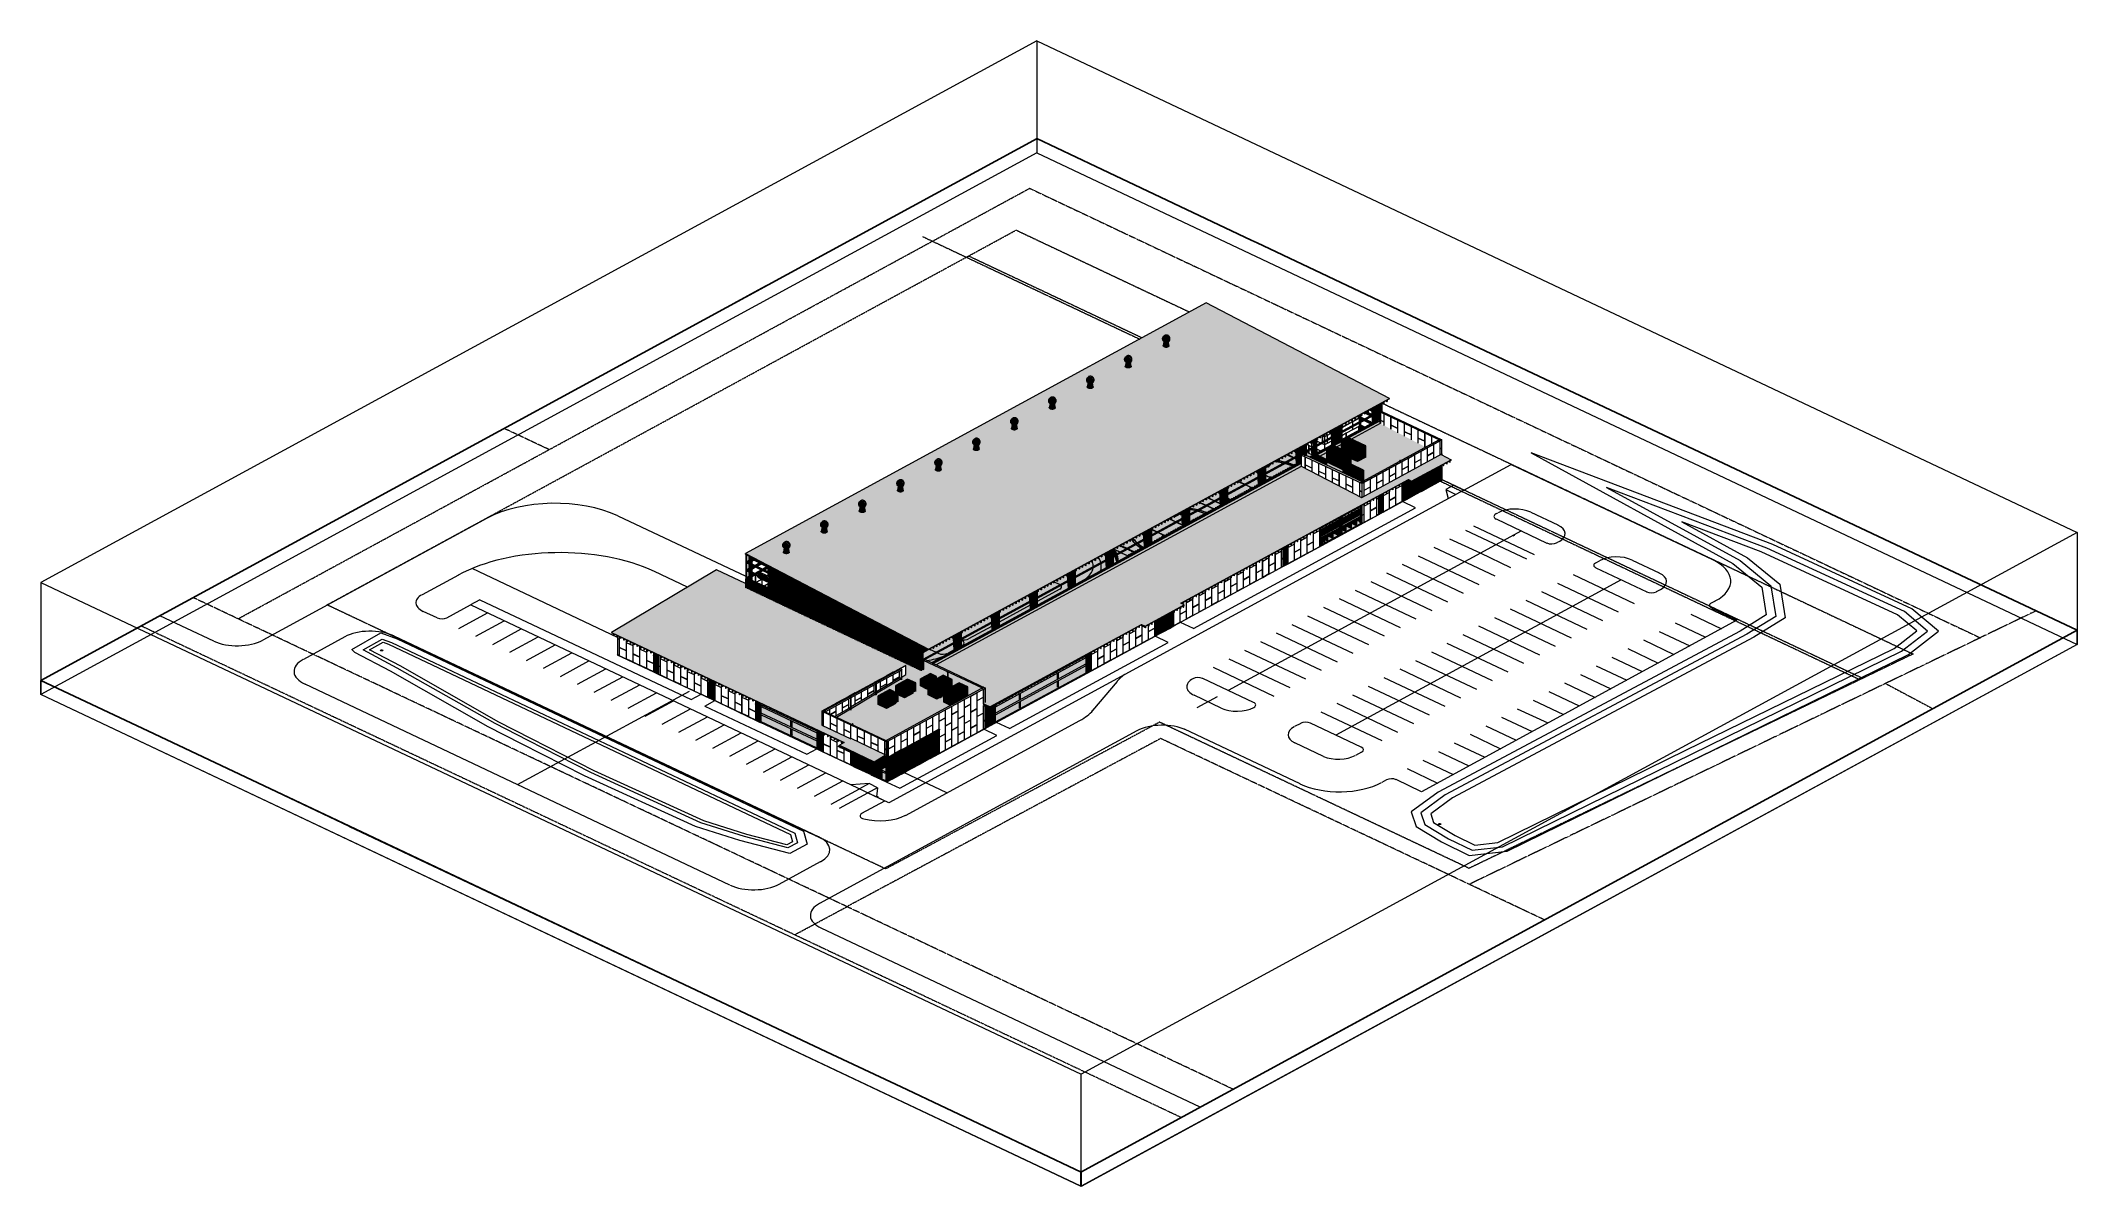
# Model space of a CAD drawing. Header units: inches. Extents: x 27328 to 121296, y -4075 to 4147.
# Drawn here: x 27328 to 37895, y -1801 to 4147 of the extents above; entities that cross this region are included whole.
import ezdxf

# ---------------------------------------------------------------- set-up
doc = ezdxf.new("R2010")
doc.units = ezdxf.units.IN
doc.header["$MEASUREMENT"] = 0
for name, pattern in [('Center 1_4_', [0.53125, 0.25, -0.09375, 0.09375, -0.09375]), ('Dash 1_16_', [0.125, 0.0625, -0.0625]), ('Hidden', [0.28125, 0.1875, -0.09375]), ('IMPORT-CENTER2 _2_', [6.328125, 4.21875, -0.703125, 0.703125, -0.703125])]:
    doc.linetypes.add(name, pattern=pattern)
for name, color, linetype, lineweight in [('A-DETL', 90, 'Continuous', 9), ('A-DOOR', 31, 'Continuous', 9), ('A-FLOR', 192, 'Continuous', 9), ('A-FLOR-CLRS', 90, 'Dash 1_16_', 9), ('A-FLOR-HRAL', 11, 'Continuous', 9), ('A-FLOR-OTLN', 90, 'Continuous', 9), ('A-GENM', 13, 'Continuous', 9), ('A-GLAZ-CURT', 52, 'Continuous', 9), ('A-GLAZ-CWMG', 51, 'Continuous', 9), ('A-PROP-SBCK', 71, 'Hidden', 15), ('A-ROOF', 132, 'Continuous', 9), ('A-ROOF-OTLN', 132, 'Continuous', 9), ('A-WALL', 113, 'Continuous', 9), ('A-WALL-PATT', 111, 'Continuous', 9), ('BMP', 80, 'Continuous', 9), ('C-BLDG-PADS', 91, 'Continuous', 9), ('C-TOPO', 7, 'Continuous', 9), ('Conc', 7, 'Continuous', 9), ('EOP-EX', 125, 'Continuous', 9), ('EOP-PR', 4, 'Continuous', 9), ('G-ANNO-SYMB', 111, 'Continuous', 9), ('I-WALL', 2, 'Continuous', 9), ('L-SITE-WALL', 31, 'Continuous', 9), ('M-EQPM', 50, 'Continuous', 9), ('M-HVAC-DUCT', 70, 'Continuous', 9), ('PAINT', 190, 'Continuous', 9), ('PROP', 3, 'Center 1_4_', 9), ('Q-SPCQ', 91, 'Continuous', 9), ('S-BEAM', 12, 'Continuous', 9), ('S-COLS', 52, 'Continuous', 9)]:
    doc.layers.add(name, color=color, linetype=linetype, lineweight=lineweight)
pattern_1 = [(28.555, (34194.44, 1647.23), (-131.605, 94.7), [37.264, -112.567]), (90, (34194.44, 1647.23), (-131.605, -71.62), [82.944, -83.375]), (208.555, (34227.17, 1747.98), (-131.605, 94.7), [37.264, -112.567]), (90, (34227.17, 1665.04), (-131.605, -71.62), [82.944, -83.375]), (208.555, (34227.17, 1748.2), (-131.605, 94.7), [37.264, -112.567]), (90, (34227.17, 1748.2), (-131.605, -71.62), [82.944, -83.375]), (28.555, (34194.44, 1813.33), (-131.605, 94.7), [37.264, -112.567]), (90, (34194.44, 1730.39), (-131.605, -71.62), [82.944, -83.375]), (28.555, (34227.34, 1706.5), (-131.605, 94.7), [37.264, -112.567]), (90, (34227.34, 1664.92), (-131.605, -71.62), [41.58, -124.74]), (90, (34260.07, 1682.73), (-131.605, -71.62), [41.58, -124.74]), (28.555, (34227.34, 1789.65), (-131.605, 94.7), [37.264, -112.567]), (90, (34227.34, 1706.71), (-131.605, -71.62), [82.944, -83.375]), (208.555, (34260.07, 1724.52), (-131.605, 94.7), [37.264, -112.567]), (90, (34260.07, 1724.52), (-131.605, -71.62), [82.944, -83.375]), (90, (34227.34, 1789.87), (-131.605, -71.62), [41.364, -124.955]), (208.555, (34260.07, 1807.68), (-131.605, 94.7), [37.264, -112.567]), (90, (34260.07, 1807.68), (-131.605, -71.62), [41.364, -124.955]), (28.555, (34260.25, 1683.04), (-131.605, 94.7), [37.264, -112.567]), (90, (34260.25, 1683.04), (-131.605, -71.62), [82.944, -83.375]), (208.555, (34292.97, 1783.79), (-131.605, 94.7), [37.264, -112.567]), (90, (34292.97, 1700.85), (-131.605, -71.62), [82.944, -83.375]), (208.555, (34292.97, 1784.01), (-131.605, 94.7), [37.264, -112.567]), (90, (34292.97, 1784.01), (-131.605, -71.62), [82.944, -83.375]), (208.555, (34292.97, 1866.95), (-131.605, 94.7), [37.264, -112.567]), (90, (34260.25, 1766.2), (-131.605, -71.62), [82.944, -83.375]), (28.555, (34293.15, 1742.3), (-131.605, 94.7), [37.264, -112.567]), (90, (34293.15, 1700.73), (-131.605, -71.62), [41.58, -124.74]), (90, (34325.88, 1718.54), (-131.605, -71.62), [41.58, -124.74]), (28.555, (34293.15, 1825.46), (-131.605, 94.7), [37.264, -112.567]), (90, (34293.15, 1742.52), (-131.605, -71.62), [82.944, -83.375]), (208.555, (34325.88, 1760.33), (-131.605, 94.7), [37.264, -112.567]), (90, (34325.88, 1760.33), (-131.605, -71.62), [82.944, -83.375]), (90, (34293.15, 1825.68), (-131.605, -71.62), [41.364, -124.955]), (208.555, (34325.88, 1843.49), (-131.605, 94.7), [37.264, -112.567]), (90, (34325.88, 1843.49), (-131.605, -71.62), [41.364, -124.955])]
pattern_2 = [(90, (34199.53, 2079.65), (-131.605, -237.94), [41.364, -124.955]), (208.555, (34199.53, 2079.65), (-2e-05, -166.32), [74.72, -75.11]), (270, (34133.9, 2085.3), (-131.605, -237.94), [41.364, -124.955]), (208.555, (34199.53, 2121.02), (-2e-05, -166.32), [74.72, -75.11]), (270, (34133.73, 2085.21), (-131.605, -237.94), [41.364, -124.955]), (208.555, (34133.73, 2085.21), (-2e-05, -166.32), [74.72, -75.11]), (90, (34068.1, 2008.13), (-131.605, -237.94), [41.364, -124.955]), (208.555, (34133.73, 2043.84), (-2e-05, -166.32), [74.72, -75.11]), (90, (34166.8, 2103.42), (-131.605, -237.94), [41.364, -124.955]), (208.555, (34199.7, 2121.33), (-2e-05, -166.32), [37.46, -112.373]), (208.555, (34199.7, 2162.69), (-2e-05, -166.32), [37.46, -112.373]), (90, (34101, 2067.61), (-131.605, -237.94), [41.364, -124.955]), (208.555, (34166.63, 2103.33), (-2e-05, -166.32), [74.72, -75.11]), (270, (34166.63, 2144.69), (-131.605, -237.94), [41.364, -124.955]), (208.555, (34166.63, 2144.7), (-2e-05, -166.32), [74.72, -75.11]), (208.555, (34100.83, 2067.52), (-2e-05, -166.32), [37.264, -112.57]), (270, (34100.83, 2108.88), (-131.6, -237.94), [41.364, -124.955]), (208.56, (34100.83, 2108.88), (-2e-05, -166.32), [37.264, -112.57]), (90, (34199.53, 2162.81), (-131.605, -237.94), [41.364, -124.955]), (208.555, (34199.53, 2162.81), (-2e-05, -166.32), [74.72, -75.11]), (270, (34133.9, 2168.46), (-131.605, -237.94), [41.364, -124.955]), (208.555, (34199.53, 2204.18), (-2e-05, -166.32), [74.72, -75.11]), (270, (34133.73, 2168.37), (-131.605, -237.94), [41.364, -124.955]), (208.555, (34133.73, 2168.37), (-2e-05, -166.32), [74.72, -75.11]), (270, (34068.1, 2132.65), (-131.6, -237.94), [41.364, -124.955]), (208.555, (34133.73, 2127), (-2e-05, -166.32), [74.72, -75.11]), (90, (34166.8, 2186.58), (-131.605, -237.94), [41.364, -124.955]), (208.555, (34199.7, 2204.49), (-2e-05, -166.32), [37.46, -112.373]), (208.555, (34199.7, 2245.85), (-2e-05, -166.32), [37.46, -112.373]), (90, (34101, 2150.77), (-131.6, -237.94), [41.364, -124.955]), (208.555, (34166.63, 2186.49), (-2e-05, -166.32), [74.72, -75.11]), (270, (34166.63, 2227.85), (-131.605, -237.94), [41.364, -124.955]), (208.555, (34166.63, 2227.85), (-2e-05, -166.32), [74.72, -75.11]), (208.56, (34100.83, 2150.68), (-2e-05, -166.32), [37.264, -112.57]), (270, (34100.83, 2192.04), (-131.605, -237.94), [41.364, -124.955]), (208.555, (34100.83, 2192.04), (-2e-05, -166.32), [37.264, -112.57])]

# ---------------------------------------------------------------- blocks, each defined once
blk = doc.blocks.new('Locker Rooms_Ryan_ifc-1-Axon - Looking North East')
at = {"layer": 'A-WALL', "lineweight": 5}
h = blk.add_hatch(color=10, dxfattribs=at)
h.paths.add_polyline_path([(34123, 1616), (34123, 1650), (34099, 1637), (34099, 1628), (34113, 1621)], flags=0)
h.paths.add_polyline_path([(34099, 1645), (34123, 1658), (34123, 1691), (34099, 1678), (34099, 1662)], flags=0)
h.paths.add_polyline_path([(34098, 1686), (34109, 1692), (34106, 1694), (34096, 1689), (34097, 1688), (34097, 1686)], flags=0)
h.paths.add_polyline_path([(34113, 1694), (34122, 1699), (34119, 1701), (34113, 1698), (34114, 1697), (34114, 1696)], flags=0)
at = {"layer": 'A-WALL'}
for points in [[(34123, 1699), (34126, 1701), (34122, 1703), (34119, 1701), (34122, 1699)], [(34151, 1714), (34154, 1716), (34150, 1718), (34147, 1716)], [(33973, 1618), (33977, 1620), (33973, 1622), (33969, 1620), (33972, 1619)], [(34001, 1633), (34005, 1635), (34001, 1637), (33997, 1635), (33999, 1634)], [(34031, 1649), (34033, 1650), (34031, 1651)], [(34097, 1685), (34098, 1686), (34097, 1686)]]:
    blk.add_hatch(color=50, dxfattribs=at).paths.add_polyline_path(points, flags=0)
at = {"layer": 'A-WALL', "lineweight": 5}
h = blk.add_hatch(color=10, dxfattribs=at)
h.paths.add_polyline_path([(34123, 1616), (34127, 1618), (34127, 1652), (34123, 1650), (34123, 1640)], flags=0)
h.paths.add_polyline_path([(34123, 1658), (34127, 1660), (34127, 1693), (34123, 1691), (34123, 1663)], flags=0)
h = blk.add_hatch(color=10, dxfattribs=at)
h.paths.add_polyline_path([(34151, 1631), (34151, 1665), (34127, 1652), (34127, 1643), (34141, 1636)], flags=0)
h.paths.add_polyline_path([(34127, 1660), (34151, 1673), (34151, 1707), (34127, 1693), (34127, 1668)], flags=0)
h.paths.add_polyline_path([(34130, 1703), (34142, 1710), (34138, 1712), (34129, 1706), (34130, 1706), (34130, 1705)], flags=0)
h.paths.add_polyline_path([(34146, 1712), (34151, 1714), (34146, 1716), (34145, 1715), (34146, 1715), (34146, 1714)], flags=0)
h = blk.add_hatch(color=10, dxfattribs=at)
h.paths.add_polyline_path([(34174, 1649), (34174, 1677), (34155, 1667), (34155, 1658), (34169, 1652)], flags=0)
h.paths.add_polyline_path([(34155, 1675), (34174, 1685), (34174, 1719), (34155, 1709), (34155, 1692)], flags=0)
h.paths.add_polyline_path([(34154, 1716), (34159, 1719), (34155, 1721), (34150, 1718), (34152, 1717)], flags=0)
h.paths.add_polyline_path([(34163, 1721), (34174, 1727), (34174, 1729), (34171, 1730), (34162, 1724), (34163, 1724), (34163, 1723)], flags=0)
h = blk.add_hatch(color=10, dxfattribs=at)
h.paths.add_polyline_path([(34151, 1631), (34155, 1633), (34155, 1667), (34151, 1665), (34151, 1640)], flags=0)
h.paths.add_polyline_path([(34151, 1673), (34155, 1675), (34155, 1709), (34151, 1707), (34151, 1678)], flags=0)
h = blk.add_hatch(color=10, dxfattribs=at)
h.paths.add_polyline_path([(33974, 1535), (33974, 1569), (33966, 1564), (33966, 1539), (33967, 1538)], flags=0)
h.paths.add_polyline_path([(33966, 1572), (33974, 1577), (33974, 1610), (33966, 1606), (33966, 1578)], flags=0)
h.paths.add_polyline_path([(33966, 1614), (33973, 1618), (33969, 1620), (33966, 1618)], flags=0)
h = blk.add_hatch(color=10, dxfattribs=at)
h.paths.add_polyline_path([(34002, 1550), (34002, 1584), (33991, 1578), (33991, 1555), (33999, 1552)], flags=0)
h.paths.add_polyline_path([(33983, 1559), (33983, 1574), (33977, 1570), (33977, 1562), (33983, 1559)], flags=0)
h.paths.add_polyline_path([(33977, 1579), (33983, 1582), (33983, 1615), (33977, 1612), (33977, 1581)], flags=0)
h.paths.add_polyline_path([(33991, 1586), (34002, 1592), (34002, 1625), (33991, 1619), (33991, 1594)], flags=0)
h.paths.add_polyline_path([(33977, 1620), (33978, 1620), (33974, 1622), (33973, 1622), (33974, 1621)], flags=0)
h.paths.add_polyline_path([(33982, 1623), (33983, 1623), (33983, 1627), (33981, 1626), (33982, 1625), (33982, 1625)], flags=0)
h.paths.add_polyline_path([(33991, 1628), (33994, 1629), (33991, 1631), (33991, 1628)], flags=0)
h.paths.add_polyline_path([(33998, 1632), (34001, 1633), (33998, 1634), (33998, 1634)], flags=0)
h = blk.add_hatch(color=10, dxfattribs=at)
h.paths.add_polyline_path([(33974, 1535), (33977, 1537), (33977, 1570), (33974, 1569), (33974, 1546)], flags=0)
h.paths.add_polyline_path([(33974, 1577), (33977, 1579), (33977, 1612), (33974, 1610), (33974, 1581)], flags=0)
h = blk.add_hatch(color=10, dxfattribs=at)
h.paths.add_polyline_path([(34030, 1565), (34030, 1599), (34005, 1586), (34005, 1577)], flags=0)
h.paths.add_polyline_path([(34005, 1594), (34030, 1607), (34030, 1641), (34005, 1627), (34005, 1611)], flags=0)
h.paths.add_polyline_path([(34005, 1635), (34011, 1638), (34007, 1640), (34001, 1637), (34002, 1636)], flags=0)
h.paths.add_polyline_path([(34015, 1640), (34027, 1647), (34023, 1649), (34014, 1644), (34015, 1643), (34015, 1643)], flags=0)
h = blk.add_hatch(color=10, dxfattribs=at)
h.paths.add_polyline_path([(34002, 1550), (34005, 1552), (34005, 1586), (34002, 1584), (34002, 1581)], flags=0)
h.paths.add_polyline_path([(34002, 1592), (34005, 1594), (34005, 1627), (34002, 1625), (34002, 1601)], flags=0)
h = blk.add_hatch(color=10, dxfattribs=at)
h.paths.add_polyline_path([(34064, 1578), (34065, 1578), (34065, 1672), (34063, 1671), (34064, 1670), (34064, 1664), (34063, 1663), (34056, 1667), (34047, 1662), (34048, 1661), (34048, 1658), (34058, 1664), (34064, 1661), (34064, 1659), (34033, 1642), (34033, 1609), (34058, 1622), (34064, 1619), (34064, 1617), (34033, 1601), (34033, 1592), (34062, 1579), (34064, 1580), (34064, 1579), (34064, 1579), (34064, 1578)], flags=0)
h.paths.add_polyline_path([(34033, 1650), (34043, 1656), (34040, 1658), (34030, 1653), (34031, 1652), (34031, 1651)], flags=0)
h = blk.add_hatch(color=10, dxfattribs=at)
h.paths.add_polyline_path([(34030, 1565), (34033, 1567), (34033, 1601), (34030, 1599), (34030, 1581)], flags=0)
h.paths.add_polyline_path([(34030, 1607), (34033, 1609), (34033, 1642), (34030, 1641), (34030, 1615)], flags=0)
for points in [[(34065, 1578), (34068, 1580), (34068, 1673), (34065, 1672), (34065, 1581)], [(34074, 1583), (34074, 1583), (34074, 1675), (34073, 1676), (34068, 1673), (34068, 1669), (34073, 1666), (34073, 1664), (34068, 1661), (34068, 1627), (34073, 1625), (34073, 1623), (34068, 1620), (34068, 1585), (34072, 1584), (34073, 1585), (34074, 1584), (34073, 1584), (34074, 1583)], [(34074, 1583), (34078, 1585), (34078, 1673), (34074, 1675), (34074, 1625)]]:
    blk.add_hatch(color=10, dxfattribs=at).paths.add_polyline_path(points, flags=0)
h = blk.add_hatch(color=10, dxfattribs=at)
h.paths.add_polyline_path([(34095, 1601), (34095, 1635), (34078, 1625), (34078, 1609), (34085, 1606)], flags=0)
h.paths.add_polyline_path([(34078, 1633), (34095, 1643), (34095, 1676), (34078, 1666), (34078, 1645)], flags=0)
h.paths.add_polyline_path([(34081, 1676), (34093, 1683), (34089, 1685), (34080, 1680), (34081, 1679), (34081, 1679)], flags=0)
h = blk.add_hatch(color=10, dxfattribs=at)
h.paths.add_polyline_path([(34095, 1601), (34099, 1603), (34099, 1637), (34095, 1635), (34095, 1625)], flags=0)
h.paths.add_polyline_path([(34095, 1643), (34099, 1645), (34099, 1678), (34095, 1676), (34095, 1649)], flags=0)
at = {"layer": 'A-WALL', "color": 252}
for p, q in [((34119, 1701), (34123, 1699)), ((34123, 1691), (34123, 1658)), ((34127, 1693), (34127, 1660)), ((34147, 1716), (34151, 1714)), ((34154, 1716), (34150, 1718)), ((34151, 1707), (34151, 1673)), ((34155, 1709), (34155, 1675)), ((33969, 1620), (33973, 1618)), ((33977, 1620), (33973, 1622)), ((33974, 1610), (33974, 1577)), ((33977, 1612), (33977, 1579)), ((33997, 1635), (34001, 1633)), ((34005, 1635), (34001, 1637)), ((34002, 1625), (34002, 1592)), ((34005, 1627), (34005, 1594)), ((34005, 1586), (34005, 1552)), ((34030, 1641), (34030, 1607)), ((34030, 1599), (34030, 1565)), ((34033, 1650), (34031, 1651)), ((34033, 1642), (34033, 1609)), ((34033, 1601), (34033, 1567)), ((34062, 1579), (34033, 1592)), ((34065, 1672), (34065, 1578)), ((34068, 1673), (34068, 1580)), ((34071, 1584), (34068, 1585)), ((34074, 1675), (34074, 1583)), ((34078, 1673), (34078, 1585)), ((34095, 1601), (34078, 1609)), ((34095, 1676), (34095, 1643)), ((34095, 1635), (34095, 1601)), ((34099, 1603), (34095, 1601)), ((34098, 1686), (34097, 1686)), ((34099, 1678), (34099, 1645)), ((34099, 1637), (34099, 1603)), ((34123, 1616), (34099, 1628)), ((34123, 1650), (34123, 1616)), ((34127, 1618), (34123, 1616)), ((34127, 1652), (34127, 1618)), ((34151, 1631), (34127, 1643)), ((34151, 1665), (34151, 1631)), ((34155, 1633), (34151, 1631)), ((34155, 1667), (34155, 1633)), ((34174, 1649), (34155, 1658)), ((33974, 1535), (33966, 1539)), ((33974, 1569), (33974, 1535)), ((33977, 1537), (33974, 1535)), ((33977, 1570), (33977, 1537)), ((33983, 1559), (33977, 1562)), ((34002, 1550), (33991, 1555)), ((34002, 1584), (34002, 1550)), ((34005, 1552), (34002, 1550)), ((34030, 1565), (34005, 1577)), ((34033, 1567), (34030, 1565))]:
    blk.add_line(p, q, dxfattribs=at)
blk = doc.blocks.new('HSS-Hollow Structural Section-Column - HSS6X6X1_4-556719-Axon - Looking North East')
at = {"layer": 'S-COLS'}
h = blk.add_hatch(color=256, dxfattribs=at)
h.paths.add_polyline_path([(32408, 683), (32408, 716), (32404, 714), (32404, 685)], flags=0)
h.paths.add_polyline_path([(32404, 722), (32408, 724), (32408, 758), (32404, 756), (32404, 725)], flags=0)
h.paths.add_polyline_path([(32404, 764), (32408, 766), (32408, 770), (32404, 768), (32404, 767)], flags=0)
h = blk.add_hatch(color=256, dxfattribs=at)
h.paths.add_polyline_path([(32404, 722), (32404, 722), (32404, 725)], flags=0)
h.paths.add_polyline_path([(32404, 764), (32404, 764), (32404, 767)], flags=0)
h = blk.add_hatch(color=256, dxfattribs=at)
h.paths.add_polyline_path([(32408, 683), (32412, 685), (32412, 718), (32408, 717), (32408, 697)], flags=0)
h.paths.add_polyline_path([(32408, 725), (32412, 726), (32412, 760), (32408, 758), (32408, 739)], flags=0)
h.paths.add_polyline_path([(32408, 766), (32412, 768), (32412, 771), (32411, 772), (32408, 770), (32408, 768)], flags=0)
h = blk.add_hatch(color=256, dxfattribs=at)
h.paths.add_polyline_path([(32408, 683), (32408, 683), (32408, 716), (32408, 716), (32408, 683)], flags=0)
h.paths.add_polyline_path([(32408, 724), (32408, 725), (32408, 758), (32408, 758), (32408, 725)], flags=0)
h.paths.add_polyline_path([(32408, 766), (32408, 766), (32408, 770), (32408, 770), (32408, 766)], flags=0)
h = blk.add_hatch(color=256, dxfattribs=at)
h.paths.add_polyline_path([(32412, 685), (32412, 685), (32412, 685)], flags=0)
h.paths.add_polyline_path([(32412, 726), (32412, 727), (32412, 727)], flags=0)
h.paths.add_polyline_path([(32412, 768), (32412, 768), (32412, 768)], flags=0)
for p, q in [((32404, 768), (32404, 764)), ((32404, 756), (32404, 722)), ((32412, 768), (32412, 771)), ((32412, 726), (32412, 760)), ((32404, 714), (32404, 685)), ((32408, 683), (32404, 685)), ((32412, 685), (32408, 683)), ((32412, 685), (32412, 718))]:
    blk.add_line(p, q, dxfattribs=at)
for points in [[(32404, 685, 0), (32404, 685, 0), (32404, 685, 0)], [(32408, 683, 0), (32408, 683, 0), (32408, 683, 0), (32408, 683, 0)], [(32412, 685, 0), (32412, 685, 0), (32412, 685, 0)]]:
    blk.add_polyline3d(points, dxfattribs=at)
blk = doc.blocks.new('HSS-Hollow Structural Section-Column - HSS6X6X1_4-V1-Axon - Looking North East')
at = {"layer": 'S-COLS'}
h = blk.add_hatch(color=256, dxfattribs=at)
h.paths.add_polyline_path([(33197, 1113), (33197, 1146), (33193, 1144), (33193, 1114)], flags=0)
h.paths.add_polyline_path([(33193, 1152), (33197, 1154), (33197, 1181), (33193, 1179), (33193, 1155)], flags=0)
h = blk.add_hatch(color=256, dxfattribs=at)
h.paths.add_polyline_path([(33197, 1112), (33198, 1113), (33198, 1146), (33197, 1146), (33197, 1113)], flags=0)
h.paths.add_polyline_path([(33197, 1154), (33198, 1154), (33198, 1181), (33197, 1181), (33197, 1154)], flags=0)
h = blk.add_hatch(color=256, dxfattribs=at)
h.paths.add_polyline_path([(33198, 1113), (33200, 1114), (33200, 1147), (33198, 1146), (33198, 1145)], flags=0)
h.paths.add_polyline_path([(33198, 1154), (33200, 1155), (33200, 1182), (33198, 1181), (33198, 1180)], flags=0)
blk.add_hatch(color=256, dxfattribs=at).paths.add_polyline_path([(33193, 1152), (33193, 1152), (33193, 1155)], flags=0)
for p, q in [((33193, 1179), (33193, 1178)), ((33193, 1174), (33193, 1152)), ((33193, 1144), (33193, 1114)), ((33193, 1114), (33193, 1115)), ((33197, 1113), (33193, 1114)), ((33193, 1114), (33193, 1114)), ((33193, 1114), (33193, 1114)), ((33200, 1114), (33198, 1113)), ((33198, 1113), (33198, 1112))]:
    blk.add_line(p, q, dxfattribs=at)
blk.add_polyline3d([(33198, 1112, 0), (33197, 1112, 0), (33197, 1113, 0)], dxfattribs=at)
blk = doc.blocks.new('HSS-Hollow Structural Section-Column - HSS6X6X1_4-V2-Axon - Looking North East')
at = {"layer": 'S-COLS'}
for points in [[(33786, 1516), (33789, 1518), (33789, 1522), (33786, 1520), (33786, 1517)], [(33786, 1516), (33786, 1516), (33786, 1517)], [(33789, 1518), (33790, 1518), (33790, 1522), (33789, 1522), (33789, 1518)], [(33790, 1518), (33792, 1519), (33792, 1523), (33790, 1522), (33790, 1520)], [(33786, 1474), (33786, 1474), (33786, 1477)]]:
    blk.add_hatch(color=256, dxfattribs=at).paths.add_polyline_path(points, flags=0)
h = blk.add_hatch(color=256, dxfattribs=at)
h.paths.add_polyline_path([(33789, 1435), (33789, 1468), (33786, 1466), (33786, 1437), (33787, 1436)], flags=0)
h.paths.add_polyline_path([(33786, 1474), (33789, 1476), (33789, 1508), (33786, 1506), (33786, 1477)], flags=0)
h = blk.add_hatch(color=256, dxfattribs=at)
h.paths.add_polyline_path([(33790, 1435), (33790, 1435), (33790, 1468), (33789, 1468), (33789, 1435)], flags=0)
h.paths.add_polyline_path([(33789, 1476), (33790, 1477), (33790, 1508), (33789, 1508), (33789, 1477)], flags=0)
h = blk.add_hatch(color=256, dxfattribs=at)
h.paths.add_polyline_path([(33790, 1435), (33792, 1436), (33792, 1470), (33790, 1469), (33790, 1450)], flags=0)
h.paths.add_polyline_path([(33790, 1477), (33792, 1478), (33792, 1510), (33790, 1509), (33790, 1491)], flags=0)
for p, q in [((33786, 1520), (33786, 1516)), ((33786, 1506), (33786, 1474)), ((33786, 1466), (33786, 1437)), ((33789, 1435), (33786, 1437)), ((33786, 1437), (33786, 1437)), ((33786, 1437), (33786, 1437)), ((33790, 1435), (33789, 1435)), ((33792, 1436), (33790, 1435)), ((33790, 1435), (33790, 1435)), ((33790, 1435), (33790, 1435))]:
    blk.add_line(p, q, dxfattribs=at)
blk = doc.blocks.new('HSS-Hollow Structural Section-Column - HSS6X6X1_4-V3-Axon - Looking North East')
at = {"layer": 'S-COLS'}
h = blk.add_hatch(color=256, dxfattribs=at)
h.paths.add_polyline_path([(33987, 1542), (33987, 1576), (33983, 1574), (33983, 1544)], flags=0)
h.paths.add_polyline_path([(33983, 1582), (33987, 1584), (33987, 1617), (33983, 1615), (33983, 1585)], flags=0)
h.paths.add_polyline_path([(33983, 1623), (33987, 1625), (33987, 1629), (33983, 1627), (33983, 1625)], flags=0)
h = blk.add_hatch(color=256, dxfattribs=at)
h.paths.add_polyline_path([(33983, 1582), (33983, 1582), (33983, 1585)], flags=0)
h.paths.add_polyline_path([(33983, 1623), (33983, 1623), (33983, 1625)], flags=0)
h = blk.add_hatch(color=256, dxfattribs=at)
h.paths.add_polyline_path([(33987, 1542), (33991, 1544), (33991, 1578), (33987, 1576)], flags=0)
h.paths.add_polyline_path([(33987, 1584), (33991, 1586), (33991, 1619), (33987, 1618), (33987, 1593)], flags=0)
h.paths.add_polyline_path([(33987, 1626), (33991, 1628), (33991, 1631), (33990, 1631), (33987, 1630), (33987, 1628)], flags=0)
h = blk.add_hatch(color=256, dxfattribs=at)
h.paths.add_polyline_path([(33987, 1542), (33987, 1542), (33987, 1576), (33987, 1576), (33987, 1542)], flags=0)
h.paths.add_polyline_path([(33987, 1584), (33987, 1584), (33987, 1617), (33987, 1617), (33987, 1584)], flags=0)
h.paths.add_polyline_path([(33987, 1625), (33987, 1626), (33987, 1629), (33987, 1629), (33987, 1626)], flags=0)
h = blk.add_hatch(color=256, dxfattribs=at)
h.paths.add_polyline_path([(33991, 1544), (33991, 1544), (33991, 1544)], flags=0)
h.paths.add_polyline_path([(33991, 1586), (33991, 1586), (33991, 1586)], flags=0)
h.paths.add_polyline_path([(33991, 1627), (33991, 1628), (33991, 1628)], flags=0)
for p, q in [((33983, 1627), (33983, 1623)), ((33983, 1615), (33983, 1582)), ((33991, 1627), (33991, 1631)), ((33991, 1586), (33991, 1619)), ((33983, 1574), (33983, 1544)), ((33987, 1542), (33983, 1544)), ((33983, 1544), (33983, 1544)), ((33991, 1544), (33987, 1542)), ((33987, 1542), (33987, 1542)), ((33991, 1544), (33991, 1578)), ((33991, 1544), (33991, 1544)), ((33991, 1544), (33991, 1544)), ((33991, 1544), (33991, 1544))]:
    blk.add_line(p, q, dxfattribs=at)
for points in [[(33983, 1544, 0), (33983, 1544, 0), (33983, 1544, 0)], [(33987, 1542, 0), (33987, 1542, 0), (33987, 1542, 0)]]:
    blk.add_polyline3d(points, dxfattribs=at)
blk = doc.blocks.new('HSS-Hollow Structural Section-Column - HSS6X6X1_4-V4-Axon - Looking North East')
at = {"layer": 'S-COLS'}
h = blk.add_hatch(color=256, dxfattribs=at)
h.paths.add_polyline_path([(34579, 1865), (34579, 1898), (34575, 1896), (34575, 1866)], flags=0)
h.paths.add_polyline_path([(34575, 1904), (34579, 1906), (34579, 1933), (34575, 1931), (34575, 1906)], flags=0)
for points in [[(34575, 1904), (34575, 1904), (34575, 1906)], [(34583, 1866), (34583, 1867), (34583, 1867)]]:
    blk.add_hatch(color=256, dxfattribs=at).paths.add_polyline_path(points, flags=0)
h = blk.add_hatch(color=256, dxfattribs=at)
h.paths.add_polyline_path([(34579, 1864), (34580, 1865), (34579, 1898), (34579, 1898), (34579, 1865)], flags=0)
h.paths.add_polyline_path([(34580, 1906), (34579, 1933), (34579, 1933), (34579, 1906), (34580, 1906)], flags=0)
h = blk.add_hatch(color=256, dxfattribs=at)
h.paths.add_polyline_path([(34580, 1865), (34583, 1866), (34583, 1900), (34580, 1898), (34580, 1866)], flags=0)
h.paths.add_polyline_path([(34583, 1904), (34583, 1935), (34580, 1933), (34580, 1906)], flags=0)
for p, q in [((34575, 1931), (34575, 1930)), ((34575, 1927), (34575, 1904)), ((34583, 1904), (34583, 1935)), ((34575, 1896), (34575, 1866)), ((34579, 1865), (34575, 1866)), ((34583, 1866), (34580, 1865)), ((34583, 1867), (34583, 1900))]:
    blk.add_line(p, q, dxfattribs=at)
for points in [[(34575, 1866, 0), (34575, 1866, 0), (34575, 1867, 0)], [(34580, 1865, 0), (34579, 1864, 0), (34579, 1864, 0), (34579, 1865, 0)], [(34583, 1867, 0), (34583, 1867, 0), (34583, 1866, 0)]]:
    blk.add_polyline3d(points, dxfattribs=at)
blk = doc.blocks.new('Girt_C - 8_D-948188-Axon - Looking North East')
at = {"layer": 'S-BEAM'}
h = blk.add_hatch(color=256, dxfattribs=at)
h.paths.add_polyline_path([(31688, 357), (31688, 362), (31666, 373), (31666, 367), (31682, 360)], flags=0)
h.paths.add_polyline_path([(31662, 369), (31662, 375), (31644, 383), (31641, 382), (31641, 380), (31640, 379)], flags=0)
h.paths.add_polyline_path([(31635, 382), (31635, 387), (31613, 398), (31613, 392), (31632, 383)], flags=0)
h.paths.add_polyline_path([(31556, 419), (31556, 425), (31539, 433), (31536, 431), (31536, 430), (31535, 429), (31546, 424)], flags=0)
h.paths.add_polyline_path([(31377, 504), (31377, 509), (31358, 518), (31358, 513), (31376, 504)], flags=0)
h.paths.add_polyline_path([(31062, 653), (31062, 658), (31044, 667), (31040, 665), (31040, 663), (31061, 653)], flags=0)
h.paths.add_polyline_path([(30530, 904), (30530, 910), (30515, 917), (30511, 915), (30511, 913), (30522, 908)], flags=0)
h = blk.add_hatch(color=256, dxfattribs=at)
h.paths.add_polyline_path([(31688, 356), (31688, 357), (31666, 367), (31666, 367), (31681, 360)], flags=0)
h.paths.add_polyline_path([(31662, 369), (31662, 369), (31640, 379), (31640, 379)], flags=0)
h.paths.add_polyline_path([(31635, 381), (31635, 382), (31613, 392), (31613, 392), (31632, 383)], flags=0)
h.paths.add_polyline_path([(31556, 419), (31556, 419), (31534, 429), (31534, 429), (31546, 424)], flags=0)
h.paths.add_polyline_path([(31377, 503), (31377, 504), (31358, 513), (31358, 513), (31375, 504)], flags=0)
h.paths.add_polyline_path([(31062, 653), (31062, 653), (31040, 663), (31040, 663), (31061, 653)], flags=0)
h.paths.add_polyline_path([(30530, 904), (30530, 904), (30511, 913), (30511, 913), (30522, 908)], flags=0)
h = blk.add_hatch(color=256, dxfattribs=at)
h.paths.add_polyline_path([(31688, 354), (31688, 356), (31666, 367), (31666, 365), (31677, 360)], flags=0)
h.paths.add_polyline_path([(31662, 367), (31662, 369), (31640, 379), (31640, 377)], flags=0)
h.paths.add_polyline_path([(31635, 379), (31635, 381), (31613, 392), (31613, 390), (31632, 381)], flags=0)
h.paths.add_polyline_path([(31556, 417), (31556, 419), (31534, 429), (31534, 427)], flags=0)
h.paths.add_polyline_path([(31377, 501), (31377, 503), (31358, 513), (31358, 511), (31376, 502)], flags=0)
h.paths.add_polyline_path([(31062, 651), (31062, 653), (31040, 663), (31040, 661), (31061, 651)], flags=0)
h.paths.add_polyline_path([(30530, 902), (30530, 904), (30511, 913), (30511, 911), (30522, 906)], flags=0)
h = blk.add_hatch(color=256, dxfattribs=at)
h.paths.add_polyline_path([(31688, 362), (31688, 362), (31671, 370)], flags=0)
h.paths.add_polyline_path([(31662, 375), (31662, 375), (31644, 383)], flags=0)
h.paths.add_polyline_path([(31635, 387), (31635, 387), (31635, 387)], flags=0)
h.paths.add_polyline_path([(31556, 425), (31556, 425), (31546, 429)], flags=0)
h.paths.add_polyline_path([(31377, 509), (31377, 509), (31371, 512)], flags=0)
h.paths.add_polyline_path([(31062, 658), (31062, 658), (31061, 659)], flags=0)
h.paths.add_polyline_path([(30530, 910), (30530, 910), (30522, 913)], flags=0)
h = blk.add_hatch(color=256, dxfattribs=at)
h.paths.add_polyline_path([(31688, 354), (31688, 354), (31677, 360)], flags=0)
h.paths.add_polyline_path([(31662, 367), (31662, 367), (31641, 377)], flags=0)
h.paths.add_polyline_path([(31635, 379), (31635, 379), (31632, 381)], flags=0)
h.paths.add_polyline_path([(31556, 417), (31556, 417), (31552, 419)], flags=0)
h.paths.add_polyline_path([(31377, 501), (31377, 501), (31371, 504)], flags=0)
h.paths.add_polyline_path([(31062, 651), (31062, 651), (31061, 651)], flags=0)
h.paths.add_polyline_path([(30530, 902), (30530, 902), (30522, 906)], flags=0)
h = blk.add_hatch(color=256, dxfattribs=at)
h.paths.add_polyline_path([(31606, 396), (31606, 401), (31587, 410), (31587, 405), (31590, 403)], flags=0)
h.paths.add_polyline_path([(31580, 408), (31580, 413), (31561, 422), (31561, 417), (31567, 414)], flags=0)
h.paths.add_polyline_path([(30820, 767), (30820, 773), (30805, 780), (30803, 778), (30803, 776), (30804, 775)], flags=0)
h = blk.add_hatch(color=256, dxfattribs=at)
h.paths.add_polyline_path([(31606, 395), (31606, 396), (31587, 404), (31587, 404), (31589, 403)], flags=0)
h.paths.add_polyline_path([(31580, 408), (31580, 408), (31561, 416), (31561, 416), (31567, 414)], flags=0)
h.paths.add_polyline_path([(30820, 767), (30820, 767), (30803, 775), (30803, 775), (30804, 774)], flags=0)
h = blk.add_hatch(color=256, dxfattribs=at)
h.paths.add_polyline_path([(31606, 393), (31606, 395), (31587, 404), (31587, 402)], flags=0)
h.paths.add_polyline_path([(31580, 406), (31580, 408), (31561, 416), (31561, 414), (31567, 412)], flags=0)
h.paths.add_polyline_path([(30820, 765), (30820, 767), (30803, 775), (30803, 773)], flags=0)
h = blk.add_hatch(color=256, dxfattribs=at)
h.paths.add_polyline_path([(31606, 401), (31606, 401), (31601, 403)], flags=0)
h.paths.add_polyline_path([(31580, 413), (31580, 413), (31579, 414)], flags=0)
h.paths.add_polyline_path([(30820, 773), (30820, 773), (30805, 780)], flags=0)
h = blk.add_hatch(color=256, dxfattribs=at)
h.paths.add_polyline_path([(31606, 393), (31606, 393), (31589, 401)], flags=0)
h.paths.add_polyline_path([(31580, 405), (31580, 406), (31567, 412)], flags=0)
h.paths.add_polyline_path([(30820, 765), (30820, 765), (30805, 772)], flags=0)
h = blk.add_hatch(color=256, dxfattribs=at)
h.paths.add_polyline_path([(31713, 350), (31713, 350), (31698, 358)], flags=0)
h.paths.add_polyline_path([(31354, 520), (31354, 520), (31324, 534)], flags=0)
h.paths.add_polyline_path([(31062, 658), (31062, 658), (31062, 658)], flags=0)
h = blk.add_hatch(color=256, dxfattribs=at)
h.paths.add_polyline_path([(31711, 346), (31713, 347), (31713, 350), (31692, 360), (31693, 355), (31698, 352)], flags=0)
h.paths.add_polyline_path([(31354, 515), (31354, 520), (31066, 656), (31066, 651), (31313, 534)], flags=0)
h.paths.add_polyline_path([(31062, 653), (31062, 658), (31062, 658), (31062, 653)], flags=0)
h = blk.add_hatch(color=256, dxfattribs=at)
h.paths.add_polyline_path([(31711, 346), (31711, 346), (31692, 355), (31692, 354), (31698, 352)], flags=0)
h.paths.add_polyline_path([(31354, 515), (31354, 515), (31066, 651), (31066, 651), (31312, 534)], flags=0)
h.paths.add_polyline_path([(31062, 652), (31062, 653), (31062, 653), (31062, 653)], flags=0)
h = blk.add_hatch(color=256, dxfattribs=at)
h.paths.add_polyline_path([(31711, 344), (31711, 346), (31692, 354), (31692, 352), (31698, 350)], flags=0)
h.paths.add_polyline_path([(31354, 513), (31354, 515), (31066, 651), (31066, 648), (31353, 513)], flags=0)
h.paths.add_polyline_path([(31062, 650), (31062, 652), (31062, 653), (31062, 651)], flags=0)
h = blk.add_hatch(color=256, dxfattribs=at)
h.paths.add_polyline_path([(31711, 344), (31711, 344), (31698, 350)], flags=0)
h.paths.add_polyline_path([(31354, 513), (31354, 513), (31353, 513)], flags=0)
h.paths.add_polyline_path([(31062, 650), (31062, 650), (31062, 651)], flags=0)
h = blk.add_hatch(color=256, dxfattribs=at)
h.paths.add_polyline_path([(31641, 382), (31644, 383), (31641, 384)], flags=0)
h.paths.add_polyline_path([(31536, 431), (31539, 433), (31538, 433), (31536, 432)], flags=0)
h = blk.add_hatch(color=256, dxfattribs=at)
h.paths.add_polyline_path([(31644, 383), (31644, 383), (31641, 384)], flags=0)
h.paths.add_polyline_path([(31539, 433), (31539, 433), (31538, 433)], flags=0)
for p, q in [((30511, 911), (30530, 902)), ((30511, 911), (30530, 902)), ((30530, 910), (30514, 917)), ((30803, 773), (30820, 765)), ((30803, 773), (30820, 765)), ((30820, 773), (30805, 780)), ((31040, 661), (31062, 651)), ((31040, 661), (31062, 651)), ((31062, 658), (31044, 667)), ((31062, 658), (31062, 658)), ((31062, 651), (31062, 650)), ((31062, 651), (31062, 650)), ((31354, 520), (31066, 656)), ((31066, 648), (31354, 513)), ((31066, 648), (31354, 513)), ((31377, 509), (31358, 518)), ((31358, 511), (31377, 501)), ((31358, 511), (31377, 501)), ((31534, 427), (31556, 417)), ((31535, 427), (31556, 417)), ((31539, 433), (31538, 433)), ((31556, 425), (31539, 433)), ((31580, 413), (31561, 422)), ((31561, 414), (31580, 406)), ((31561, 414), (31580, 405)), ((31606, 401), (31587, 410)), ((31587, 402), (31606, 393)), ((31587, 402), (31606, 393)), ((31635, 387), (31613, 398)), ((31613, 390), (31635, 379)), ((31613, 390), (31635, 379)), ((31640, 377), (31662, 367)), ((31644, 383), (31641, 384)), ((31641, 377), (31662, 367)), ((31662, 375), (31644, 383)), ((31688, 362), (31666, 373)), ((31666, 365), (31688, 354)), ((31666, 365), (31688, 354)), ((31713, 350), (31692, 360)), ((31692, 352), (31711, 344)), ((31692, 352), (31711, 344)), ((31713, 347), (31711, 346)), ((31711, 346), (31713, 347)), ((31711, 346), (31711, 344)), ((31711, 344), (31711, 346)), ((31711, 344), (31711, 344)), ((31711, 344), (31711, 344)), ((31711, 344), (31711, 344)), ((31711, 344), (31711, 344))]:
    blk.add_line(p, q, dxfattribs=at)
blk.add_polyline3d([(31711, 346, 0), (31711, 346, 0), (31711, 346, 0), (31711, 346, 0)], dxfattribs=at)
blk.add_polyline3d([(31711, 346, 0), (31711, 346, 0), (31711, 346, 0), (31711, 346, 0)], dxfattribs=at)
blk = doc.blocks.new('Girt_C - 8_D-V5-Axon - Looking North East')
at = {"layer": 'S-BEAM'}
h = blk.add_hatch(color=256, dxfattribs=at)
h.paths.add_polyline_path([(31712, 388), (31713, 389), (31713, 392), (31692, 402), (31692, 397), (31698, 395)], flags=0)
h.paths.add_polyline_path([(31377, 546), (31377, 551), (31358, 560), (31358, 555), (31376, 547)], flags=0)
h.paths.add_polyline_path([(31062, 695), (31062, 700), (31044, 708), (31040, 706), (31040, 706), (31061, 696)], flags=0)
h.paths.add_polyline_path([(30823, 808), (30823, 813), (30805, 821), (30801, 819), (30801, 819), (30812, 814)], flags=0)
h.paths.add_polyline_path([(30530, 947), (30530, 951), (30515, 959), (30511, 957), (30511, 956), (30529, 947)], flags=0)
h = blk.add_hatch(color=256, dxfattribs=at)
h.paths.add_polyline_path([(31713, 392), (31713, 392), (31698, 399)], flags=0)
h.paths.add_polyline_path([(31377, 551), (31377, 551), (31376, 551)], flags=0)
h.paths.add_polyline_path([(31062, 700), (31062, 700), (31061, 700)], flags=0)
h.paths.add_polyline_path([(30823, 813), (30823, 813), (30812, 818)], flags=0)
h.paths.add_polyline_path([(30530, 951), (30530, 951), (30529, 952)], flags=0)
for points in [[(31062, 692), (31062, 693), (31061, 693)], [(31062, 692), (31062, 692), (31061, 692)], [(31354, 556), (31354, 556), (31066, 692), (31066, 692), (31341, 562)]]:
    blk.add_hatch(color=256, dxfattribs=at).paths.add_polyline_path(points, flags=0)
h = blk.add_hatch(color=256, dxfattribs=at)
h.paths.add_polyline_path([(31688, 404), (31688, 404), (31688, 404)], flags=0)
h.paths.add_polyline_path([(31354, 562), (31354, 562), (31341, 568)], flags=0)
h.paths.add_polyline_path([(31062, 700), (31062, 700), (31062, 700)], flags=0)
h = blk.add_hatch(color=256, dxfattribs=at)
h.paths.add_polyline_path([(31688, 399), (31688, 404), (31676, 409), (31672, 407), (31685, 401)], flags=0)
h.paths.add_polyline_path([(31354, 556), (31354, 562), (31066, 698), (31066, 692), (31341, 562)], flags=0)
h.paths.add_polyline_path([(31062, 695), (31062, 700), (31062, 700), (31062, 695)], flags=0)
h = blk.add_hatch(color=256, dxfattribs=at)
h.paths.add_polyline_path([(31354, 554), (31354, 556), (31066, 692), (31066, 690), (31353, 554)], flags=0)
h.paths.add_polyline_path([(31062, 692), (31062, 693), (31062, 693), (31062, 692)], flags=0)
h = blk.add_hatch(color=256, dxfattribs=at)
h.paths.add_polyline_path([(31354, 554), (31354, 554), (31341, 560)], flags=0)
h.paths.add_polyline_path([(31062, 692), (31062, 692), (31062, 692)], flags=0)
for p, q in [((30530, 951), (30514, 959)), ((30823, 813), (30805, 821)), ((31062, 700), (31044, 708)), ((31061, 693), (31062, 692)), ((31061, 693), (31062, 692)), ((31062, 700), (31062, 700)), ((31062, 692), (31062, 692)), ((31062, 692), (31062, 692)), ((31354, 562), (31066, 698)), ((31066, 690), (31354, 554)), ((31066, 690), (31354, 554)), ((31377, 551), (31358, 560)), ((31688, 404), (31676, 409)), ((31713, 392), (31692, 402)), ((31713, 389), (31712, 388)), ((31712, 388), (31713, 389))]:
    blk.add_line(p, q, dxfattribs=at)
blk = doc.blocks.new('Girt_Z - 8_D-904124-Axon - Looking North East')
at = {"layer": 'S-BEAM'}
h = blk.add_hatch(color=256, dxfattribs=at)
h.paths.add_polyline_path([(31000, 1355), (31004, 1357), (31004, 1363), (30994, 1358), (30999, 1355)], flags=0)
h.paths.add_polyline_path([(31017, 1364), (31035, 1374), (31029, 1377), (31017, 1370)], flags=0)
h.paths.add_polyline_path([(31040, 1377), (31076, 1396), (31070, 1399), (31035, 1380)], flags=0)
h.paths.add_polyline_path([(31081, 1399), (31103, 1411), (31098, 1414), (31076, 1402)], flags=0)
h.paths.add_polyline_path([(31110, 1416), (31109, 1417), (31109, 1416)], flags=0)
h = blk.add_hatch(color=256, dxfattribs=at)
h.paths.add_polyline_path([(30994, 1358), (31004, 1363), (31004, 1365), (30994, 1360)], flags=0)
h.paths.add_polyline_path([(31017, 1370), (31029, 1377), (31027, 1378), (31017, 1372), (31017, 1371)], flags=0)
h.paths.add_polyline_path([(31035, 1380), (31070, 1399), (31068, 1400), (31033, 1381), (31034, 1380)], flags=0)
h.paths.add_polyline_path([(31076, 1402), (31097, 1414), (31096, 1415), (31074, 1403)], flags=0)
h = blk.add_hatch(color=256, dxfattribs=at)
h.paths.add_polyline_path([(31004, 1357), (31004, 1357), (31000, 1355)], flags=0)
h.paths.add_polyline_path([(31017, 1364), (31035, 1374), (31035, 1374), (31017, 1364), (31017, 1364)], flags=0)
h.paths.add_polyline_path([(31041, 1377), (31076, 1396), (31076, 1396), (31041, 1377), (31041, 1377)], flags=0)
h.paths.add_polyline_path([(31082, 1399), (31103, 1411), (31103, 1411), (31081, 1399), (31082, 1399)], flags=0)
for points in [[(30994, 1360), (31002, 1364), (31000, 1363)], [(31000, 1355), (31000, 1355), (30999, 1355)]]:
    blk.add_hatch(color=256, dxfattribs=at).paths.add_polyline_path(points, flags=0)
for p, q in [((31027, 1378), (31017, 1372)), ((31027, 1378), (31017, 1372)), ((31027, 1378), (31017, 1372)), ((31029, 1377), (31017, 1370)), ((31068, 1400), (31033, 1381)), ((31068, 1400), (31033, 1381)), ((31068, 1400), (31033, 1381)), ((31070, 1399), (31035, 1380)), ((31095, 1415), (31073, 1403)), ((31095, 1415), (31073, 1403)), ((31096, 1415), (31074, 1403)), ((31097, 1414), (31076, 1402)), ((31004, 1365), (30994, 1360)), ((31004, 1363), (30994, 1358)), ((30994, 1358), (30994, 1360)), ((30994, 1360), (30995, 1360)), ((30995, 1360), (30994, 1360)), ((30994, 1360), (30994, 1358)), ((30995, 1360), (30994, 1360)), ((31000, 1355), (30994, 1358)), ((30994, 1358), (31000, 1355)), ((31004, 1365), (30995, 1360)), ((31004, 1365), (30995, 1360)), ((30995, 1360), (30995, 1360))]:
    blk.add_line(p, q, dxfattribs=at)
for points in [[(30994, 1358, 0), (30994, 1358, 0), (30994, 1358, 0), (30994, 1358, 0)], [(30994, 1358, 0), (30994, 1358, 0), (30994, 1358, 0), (30994, 1358, 0)], [(31000, 1355, 0), (31000, 1355, 0), (31000, 1355, 0), (31000, 1355, 0)], [(31000, 1355, 0), (31000, 1355, 0), (31000, 1355, 0), (31000, 1355, 0)]]:
    blk.add_polyline3d(points, dxfattribs=at)
blk = doc.blocks.new('Girt_Z - 8_D-V6-Axon - Looking North East')
at = {"layer": 'S-BEAM'}
h = blk.add_hatch(color=256, dxfattribs=at)
h.paths.add_polyline_path([(30994, 1399), (31004, 1405), (31004, 1407), (30994, 1401)], flags=0)
h.paths.add_polyline_path([(31017, 1411), (31029, 1418), (31027, 1419), (31017, 1413), (31017, 1413)], flags=0)
h.paths.add_polyline_path([(31035, 1421), (31058, 1434), (31057, 1435), (31033, 1422), (31034, 1422)], flags=0)
h = blk.add_hatch(color=256, dxfattribs=at)
h.paths.add_polyline_path([(31000, 1397), (31004, 1399), (31004, 1405), (30994, 1399)], flags=0)
h.paths.add_polyline_path([(31017, 1406), (31035, 1416), (31029, 1418), (31017, 1411), (31017, 1407)], flags=0)
h.paths.add_polyline_path([(31040, 1419), (31064, 1431), (31059, 1434), (31035, 1421)], flags=0)
for points in [[(30994, 1401), (30995, 1402), (31004, 1407)], [(31000, 1396), (31000, 1397), (30994, 1399)]]:
    blk.add_hatch(color=256, dxfattribs=at).paths.add_polyline_path(points, flags=0)
h = blk.add_hatch(color=256, dxfattribs=at)
h.paths.add_polyline_path([(31002, 1395), (31004, 1396), (31004, 1399), (31000, 1396), (31000, 1396), (31002, 1395)], flags=0)
h.paths.add_polyline_path([(31017, 1403), (31037, 1415), (31035, 1415), (31017, 1405)], flags=0)
h.paths.add_polyline_path([(31043, 1417), (31066, 1430), (31064, 1431), (31041, 1418)], flags=0)
h = blk.add_hatch(color=256, dxfattribs=at)
h.paths.add_polyline_path([(31000, 1396), (31004, 1399), (31004, 1399), (31000, 1396)], flags=0)
h.paths.add_polyline_path([(31017, 1405), (31035, 1416), (31035, 1416), (31017, 1405), (31017, 1405)], flags=0)
h.paths.add_polyline_path([(31041, 1418), (31064, 1431), (31064, 1431), (31041, 1418), (31041, 1418)], flags=0)
for p, q in [((31004, 1407), (30994, 1401)), ((31004, 1405), (30994, 1399)), ((30995, 1402), (30994, 1401)), ((30994, 1399), (30994, 1401)), ((30994, 1401), (30995, 1401)), ((30994, 1401), (30994, 1399)), ((30995, 1401), (30994, 1401)), ((31000, 1397), (30994, 1399)), ((30994, 1399), (31000, 1396)), ((31004, 1407), (30995, 1401)), ((31004, 1407), (30995, 1402)), ((30995, 1401), (30995, 1402)), ((31000, 1396), (31000, 1396)), ((31000, 1396), (31000, 1396)), ((31002, 1395), (31004, 1396)), ((31027, 1419), (31017, 1413)), ((31027, 1419), (31017, 1414)), ((31027, 1419), (31017, 1414)), ((31029, 1418), (31017, 1411)), ((31017, 1403), (31037, 1415)), ((31057, 1435), (31033, 1422)), ((31056, 1435), (31033, 1422)), ((31056, 1435), (31033, 1422)), ((31058, 1434), (31035, 1421)), ((31043, 1417), (31066, 1430))]:
    blk.add_line(p, q, dxfattribs=at)
for points in [[(30994, 1399, 0), (30994, 1399, 0), (30994, 1399, 0), (30994, 1399, 0)], [(30994, 1399, 0), (30994, 1399, 0), (30994, 1399, 0), (30994, 1399, 0)], [(31000, 1396, 0), (31000, 1396, 0), (31000, 1396, 0), (31000, 1397, 0)], [(31000, 1396, 0), (31000, 1396, 0), (31000, 1396, 0), (31000, 1396, 0)]]:
    blk.add_polyline3d(points, dxfattribs=at)
blk = doc.blocks.new('Girt_Z - 8_D-904143-Axon - Looking North East')
at = {"layer": 'S-BEAM'}
for points in [[(31905, 932), (34265, 2217), (34263, 2218), (31905, 935)], [(31905, 931), (34268, 2217), (34268, 2218), (31905, 932)], [(31905, 929), (34268, 2215), (34268, 2217), (31905, 931)]]:
    blk.add_hatch(color=256, dxfattribs=at).paths.add_polyline_path(points, flags=0)
for p, q in [((34262, 2218), (31905, 935)), ((31905, 932), (34268, 2218)), ((31905, 931), (34268, 2217)), ((31905, 929), (34268, 2215)), ((34263, 2218), (34265, 2217)), ((34268, 2218), (34268, 2217)), ((34268, 2217), (34268, 2215))]:
    blk.add_line(p, q, dxfattribs=at)
for points in [[(34262, 2218, 0), (34262, 2218, 0), (34263, 2218, 0)], [(34268, 2215, 0), (34268, 2215, 0), (34268, 2215, 0)]]:
    blk.add_polyline3d(points, dxfattribs=at)
blk = doc.blocks.new('Girt_Z - 8_D-915553-Axon - Looking North East')
at = {"layer": 'S-BEAM'}
for points in [[(31905, 974), (31931, 988), (31929, 989), (31905, 977)], [(31905, 973), (31932, 987), (31931, 988), (31905, 974)], [(31905, 971), (31934, 986), (31932, 987), (31905, 973)]]:
    blk.add_hatch(color=256, dxfattribs=at).paths.add_polyline_path(points, flags=0)
for p, q in [((31928, 989), (31905, 977)), ((31905, 974), (31931, 988)), ((31905, 973), (31932, 987)), ((31906, 971), (31934, 986))]:
    blk.add_line(p, q, dxfattribs=at)
blk = doc.blocks.new('Girt_Z - 8_D-V7-Axon - Looking North East')
at = {"layer": 'S-BEAM'}
h = blk.add_hatch(color=256, dxfattribs=at)
h.paths.add_polyline_path([(31905, 891), (31909, 893), (31909, 896), (31905, 894)], flags=0)
h.paths.add_polyline_path([(31953, 917), (33868, 1959), (33868, 1961), (31950, 918)], flags=0)
h.paths.add_polyline_path([(33916, 1985), (34265, 2175), (34263, 2176), (33913, 1986), (33915, 1985)], flags=0)
h = blk.add_hatch(color=256, dxfattribs=at)
h.paths.add_polyline_path([(31905, 890), (31909, 892), (31909, 893), (31905, 891)], flags=0)
h.paths.add_polyline_path([(31954, 916), (33868, 1958), (33868, 1959), (31953, 917)], flags=0)
h.paths.add_polyline_path([(33916, 1984), (34268, 2176), (34268, 2176), (33916, 1985)], flags=0)
h = blk.add_hatch(color=256, dxfattribs=at)
h.paths.add_polyline_path([(31905, 888), (31906, 888), (31906, 889), (31909, 890), (31909, 892), (31905, 890)], flags=0)
h.paths.add_polyline_path([(31955, 915), (33868, 1956), (33868, 1958), (31954, 916)], flags=0)
h.paths.add_polyline_path([(33918, 1984), (34268, 2174), (34268, 2176), (33916, 1984), (33917, 1984)], flags=0)
for p, q in [((34262, 2176), (33913, 1986)), ((33916, 1985), (34268, 2176)), ((33916, 1984), (34268, 2176)), ((34263, 2176), (34265, 2175)), ((34268, 2176), (34268, 2176)), ((34268, 2176), (34268, 2174)), ((33868, 1961), (31950, 918)), ((31953, 917), (33868, 1959)), ((31954, 916), (33868, 1958)), ((31909, 896), (31905, 894)), ((31905, 891), (31909, 893)), ((31905, 890), (31909, 892)), ((31905, 888), (31906, 888))]:
    blk.add_line(p, q, dxfattribs=at)
blk.add_polyline3d([(34262, 2176, 0), (34262, 2176, 0), (34263, 2176, 0)], dxfattribs=at)
blk = doc.blocks.new('Girt_Z - 8_D-V8-Axon - Looking North East')
at = {"layer": 'S-BEAM'}
h = blk.add_hatch(color=256, dxfattribs=at)
h.paths.add_polyline_path([(30994, 1441), (31004, 1446), (31004, 1448), (30994, 1443)], flags=0)
h.paths.add_polyline_path([(31017, 1453), (31019, 1455), (31018, 1456), (31017, 1455), (31017, 1454)], flags=0)
h = blk.add_hatch(color=256, dxfattribs=at)
h.paths.add_polyline_path([(31000, 1438), (31004, 1440), (31004, 1446), (30994, 1441)], flags=0)
h.paths.add_polyline_path([(31017, 1447), (31025, 1452), (31020, 1454), (31017, 1453), (31017, 1450)], flags=0)
for points in [[(30994, 1443), (30995, 1443), (31004, 1448)], [(31000, 1438), (31000, 1438), (30994, 1441)]]:
    blk.add_hatch(color=256, dxfattribs=at).paths.add_polyline_path(points, flags=0)
h = blk.add_hatch(color=256, dxfattribs=at)
h.paths.add_polyline_path([(31002, 1437), (31004, 1438), (31004, 1440), (31000, 1438), (31000, 1438), (31002, 1437)], flags=0)
h.paths.add_polyline_path([(31017, 1445), (31027, 1451), (31025, 1452), (31017, 1447)], flags=0)
h = blk.add_hatch(color=256, dxfattribs=at)
h.paths.add_polyline_path([(31000, 1438), (31004, 1440), (31004, 1440), (31000, 1438)], flags=0)
h.paths.add_polyline_path([(31017, 1447), (31025, 1452), (31025, 1452), (31017, 1447), (31017, 1447)], flags=0)
for p, q in [((31004, 1448), (30994, 1443)), ((31004, 1446), (30994, 1441)), ((30994, 1441), (30994, 1443)), ((30994, 1443), (30995, 1443)), ((30995, 1443), (30994, 1443)), ((30994, 1443), (30994, 1441)), ((30995, 1443), (30994, 1443)), ((31000, 1438), (30994, 1441)), ((30994, 1441), (31000, 1438)), ((31004, 1448), (30995, 1443)), ((31004, 1448), (30995, 1443)), ((30995, 1443), (30995, 1443)), ((31000, 1438), (31000, 1438)), ((31000, 1438), (31000, 1438)), ((31002, 1437), (31004, 1438)), ((31018, 1456), (31017, 1455)), ((31017, 1456), (31017, 1455)), ((31017, 1456), (31017, 1455)), ((31019, 1455), (31017, 1453)), ((31017, 1445), (31027, 1451))]:
    blk.add_line(p, q, dxfattribs=at)
for points in [[(30994, 1441, 0), (30994, 1441, 0), (30994, 1441, 0), (30994, 1441, 0)], [(30994, 1441, 0), (30994, 1441, 0), (30994, 1441, 0), (30994, 1441, 0)], [(31000, 1438, 0), (31000, 1438, 0), (31000, 1438, 0), (31000, 1438, 0)], [(31000, 1438, 0), (31000, 1438, 0), (31000, 1438, 0), (31000, 1438, 0)]]:
    blk.add_polyline3d(points, dxfattribs=at)
blk = doc.blocks.new('Girt_Z - 8_D-915533-Axon - Looking North East')
at = {"layer": 'S-BEAM'}
for points in [[(31110, 1299), (31110, 1300), (30995, 1354), (30995, 1353), (31067, 1319)], [(31110, 1297), (31110, 1299), (30995, 1353), (30995, 1352), (31108, 1298), (31108, 1298)], [(31110, 1300), (31110, 1303), (31000, 1354), (30998, 1353), (31108, 1301)], [(31110, 1303), (31110, 1303), (31074, 1319)], [(31110, 1297), (31110, 1297), (31108, 1298)]]:
    blk.add_hatch(color=256, dxfattribs=at).paths.add_polyline_path(points, flags=0)
for p, q in [((30995, 1353), (30995, 1354)), ((30995, 1354), (31110, 1300)), ((30995, 1352), (30995, 1353)), ((30995, 1353), (31110, 1299)), ((30998, 1353), (31000, 1354)), ((31110, 1303), (31001, 1354)), ((31108, 1298), (31110, 1297))]:
    blk.add_line(p, q, dxfattribs=at)
blk.add_polyline3d([(31000, 1354, 0), (31000, 1354, 0), (31001, 1354, 0)], dxfattribs=at)
blk = doc.blocks.new('Girt_Z - 8_D-937807-Axon - Looking North East')
at = {"layer": 'S-BEAM'}
for points in [[(31110, 1383), (31110, 1383), (30995, 1437), (30995, 1437), (31059, 1407)], [(31110, 1380), (31110, 1383), (30995, 1437), (30995, 1435), (31054, 1407)], [(31110, 1383), (31110, 1386), (31000, 1438), (30998, 1436), (31060, 1407)], [(31110, 1386), (31110, 1386), (31066, 1407)], [(31110, 1380), (31110, 1380), (31083, 1393)]]:
    blk.add_hatch(color=256, dxfattribs=at).paths.add_polyline_path(points, flags=0)
for p, q in [((30995, 1435), (30995, 1437)), ((30995, 1437), (30995, 1437)), ((30995, 1437), (31110, 1383)), ((30995, 1437), (31110, 1383)), ((30995, 1435), (31110, 1380)), ((30998, 1436), (31000, 1438)), ((31110, 1386), (31000, 1438)), ((31000, 1438), (31000, 1438))]:
    blk.add_line(p, q, dxfattribs=at)
blk.add_polyline3d([(30995, 1435, 0), (30995, 1435, 0), (30995, 1435, 0)], dxfattribs=at)
blk = doc.blocks.new('Girt_Z - 8_D-790497-Axon - Looking North East')
at = {"layer": 'S-BEAM'}
for points in [[(31110, 1341), (31110, 1342), (30995, 1396), (30995, 1395), (31063, 1363)], [(31110, 1339), (31110, 1341), (30995, 1395), (30995, 1393), (31107, 1340)], [(31110, 1342), (31110, 1344), (31000, 1396), (30998, 1395), (31065, 1363)], [(31110, 1344), (31110, 1344), (31070, 1363)], [(31110, 1339), (31110, 1339), (31083, 1351)]]:
    blk.add_hatch(color=256, dxfattribs=at).paths.add_polyline_path(points, flags=0)
for p, q in [((30995, 1395), (30995, 1396)), ((30995, 1396), (31110, 1342)), ((30995, 1393), (30995, 1395)), ((30995, 1395), (31110, 1341)), ((30995, 1393), (31110, 1339)), ((30998, 1395), (31000, 1396)), ((31110, 1344), (31000, 1396))]:
    blk.add_line(p, q, dxfattribs=at)
for points in [[(30995, 1393, 0), (30995, 1393, 0), (30995, 1393, 0)], [(31000, 1396, 0), (31000, 1396, 0), (31000, 1396, 0)]]:
    blk.add_polyline3d(points, dxfattribs=at)
blk = doc.blocks.new('Girt_C - 8_D-948186-Axon - Looking North East')
at = {"layer": 'S-BEAM'}
h = blk.add_hatch(color=256, dxfattribs=at)
h.paths.add_polyline_path([(31723, 346), (31741, 356), (31741, 361), (31720, 350), (31720, 348)], flags=0)
h.paths.add_polyline_path([(31745, 358), (31765, 369), (31765, 375), (31745, 364), (31745, 360)], flags=0)
h.paths.add_polyline_path([(31770, 371), (31790, 382), (31790, 388), (31770, 377)], flags=0)
h.paths.add_polyline_path([(31794, 385), (31815, 396), (31815, 402), (31794, 390)], flags=0)
h.paths.add_polyline_path([(31819, 398), (31839, 409), (31839, 415), (31819, 404), (31819, 403)], flags=0)
h.paths.add_polyline_path([(31844, 412), (31864, 423), (31864, 428), (31844, 417)], flags=0)
h.paths.add_polyline_path([(31868, 425), (31889, 436), (31889, 442), (31868, 431)], flags=0)
h.paths.add_polyline_path([(31893, 439), (31913, 450), (31913, 455), (31893, 444)], flags=0)
h.paths.add_polyline_path([(31918, 452), (31938, 463), (31938, 469), (31918, 458)], flags=0)
h.paths.add_polyline_path([(31942, 465), (31963, 476), (31963, 482), (31942, 471)], flags=0)
h.paths.add_polyline_path([(31967, 479), (31987, 489), (31987, 491), (31982, 493), (31967, 484)], flags=0)
h.paths.add_polyline_path([(32256, 636), (32277, 648), (32277, 653), (32256, 641)], flags=0)
h.paths.add_polyline_path([(32758, 909), (32776, 919), (32776, 921), (32772, 923), (32758, 915)], flags=0)
h.paths.add_polyline_path([(33111, 1101), (33130, 1112), (33129, 1112), (33129, 1114), (33126, 1115), (33111, 1107), (33111, 1105)], flags=0)
h.paths.add_polyline_path([(33135, 1114), (33155, 1125), (33155, 1131), (33135, 1120)], flags=0)
h.paths.add_polyline_path([(33183, 1141), (33204, 1152), (33204, 1153), (33200, 1155), (33183, 1146), (33183, 1145)], flags=0)
h.paths.add_polyline_path([(33779, 1465), (33796, 1474), (33796, 1476), (33792, 1478), (33779, 1470)], flags=0)
h.paths.add_polyline_path([(34272, 1733), (34290, 1743), (34290, 1744), (34286, 1746), (34272, 1739)], flags=0)
h.paths.add_polyline_path([(34394, 1800), (34414, 1810), (34414, 1816), (34394, 1805)], flags=0)
h.paths.add_polyline_path([(34468, 1840), (34487, 1850), (34486, 1851), (34486, 1851), (34482, 1853), (34468, 1845), (34468, 1843)], flags=0)
h.paths.add_polyline_path([(34492, 1853), (34513, 1864), (34513, 1870), (34492, 1859), (34492, 1858)], flags=0)
h.paths.add_polyline_path([(34517, 1866), (34537, 1878), (34537, 1883), (34517, 1872)], flags=0)
h.paths.add_polyline_path([(34542, 1880), (34562, 1891), (34562, 1897), (34542, 1886)], flags=0)
h.paths.add_polyline_path([(34566, 1893), (34585, 1903), (34579, 1906), (34566, 1899)], flags=0)
h = blk.add_hatch(color=256, dxfattribs=at)
h.paths.add_polyline_path([(31724, 346), (31741, 356), (31741, 356), (31724, 346)], flags=0)
h.paths.add_polyline_path([(31745, 358), (31765, 369), (31765, 369), (31745, 358), (31745, 358)], flags=0)
h.paths.add_polyline_path([(31770, 371), (31790, 382), (31790, 382), (31770, 371), (31770, 371)], flags=0)
h.paths.add_polyline_path([(31794, 385), (31815, 396), (31815, 396), (31794, 385), (31794, 385)], flags=0)
h.paths.add_polyline_path([(31819, 398), (31839, 409), (31839, 409), (31819, 398), (31819, 398)], flags=0)
h.paths.add_polyline_path([(31844, 411), (31864, 423), (31864, 423), (31844, 411), (31844, 411)], flags=0)
h.paths.add_polyline_path([(31868, 425), (31889, 436), (31889, 436), (31868, 425), (31868, 425)], flags=0)
h.paths.add_polyline_path([(31893, 438), (31913, 450), (31913, 450), (31893, 438), (31893, 438)], flags=0)
h.paths.add_polyline_path([(31918, 452), (31938, 463), (31938, 463), (31918, 452), (31918, 452)], flags=0)
h.paths.add_polyline_path([(31942, 465), (31963, 476), (31963, 476), (31942, 465), (31942, 465)], flags=0)
h.paths.add_polyline_path([(31967, 479), (31987, 489), (31987, 489), (31967, 479), (31967, 479)], flags=0)
h.paths.add_polyline_path([(32256, 635), (32277, 648), (32277, 648), (32256, 636), (32256, 636)], flags=0)
h.paths.add_polyline_path([(32758, 909), (32776, 919), (32776, 919), (32758, 909), (32758, 909)], flags=0)
h.paths.add_polyline_path([(33111, 1101), (33130, 1112), (33130, 1112), (33111, 1101), (33111, 1101)], flags=0)
h.paths.add_polyline_path([(33135, 1114), (33155, 1125), (33155, 1125), (33135, 1114), (33135, 1114)], flags=0)
h.paths.add_polyline_path([(33183, 1140), (33204, 1152), (33204, 1152), (33183, 1140)], flags=0)
h.paths.add_polyline_path([(33779, 1464), (33796, 1474), (33796, 1474), (33779, 1464)], flags=0)
h.paths.add_polyline_path([(34272, 1733), (34290, 1743), (34290, 1743), (34272, 1733)], flags=0)
h.paths.add_polyline_path([(34394, 1799), (34414, 1810), (34414, 1810), (34394, 1800)], flags=0)
h.paths.add_polyline_path([(34468, 1839), (34487, 1850), (34487, 1850), (34468, 1839)], flags=0)
h.paths.add_polyline_path([(34492, 1853), (34513, 1864), (34513, 1864), (34492, 1853)], flags=0)
h.paths.add_polyline_path([(34517, 1866), (34537, 1877), (34537, 1878), (34517, 1866)], flags=0)
h.paths.add_polyline_path([(34542, 1880), (34562, 1891), (34562, 1891), (34542, 1880)], flags=0)
h.paths.add_polyline_path([(34566, 1893), (34585, 1903), (34585, 1903), (34566, 1893)], flags=0)
h = blk.add_hatch(color=256, dxfattribs=at)
h.paths.add_polyline_path([(31724, 344), (31741, 353), (31741, 355), (31724, 346)], flags=0)
h.paths.add_polyline_path([(31745, 356), (31765, 367), (31765, 369), (31745, 358)], flags=0)
h.paths.add_polyline_path([(31770, 369), (31790, 380), (31790, 382), (31770, 371)], flags=0)
h.paths.add_polyline_path([(31794, 382), (31815, 394), (31815, 396), (31794, 385)], flags=0)
h.paths.add_polyline_path([(31819, 396), (31839, 407), (31839, 409), (31819, 398)], flags=0)
h.paths.add_polyline_path([(31844, 409), (31864, 420), (31864, 422), (31844, 411)], flags=0)
h.paths.add_polyline_path([(31868, 423), (31889, 434), (31889, 436), (31868, 425)], flags=0)
h.paths.add_polyline_path([(31893, 436), (31913, 447), (31913, 449), (31893, 438)], flags=0)
h.paths.add_polyline_path([(31918, 450), (31938, 461), (31938, 463), (31918, 452)], flags=0)
h.paths.add_polyline_path([(31942, 463), (31963, 474), (31963, 476), (31942, 465)], flags=0)
h.paths.add_polyline_path([(31967, 476), (31987, 487), (31987, 489), (31967, 479)], flags=0)
h.paths.add_polyline_path([(32256, 633), (32277, 645), (32277, 647), (32256, 635)], flags=0)
h.paths.add_polyline_path([(32758, 907), (32776, 916), (32776, 919), (32758, 909)], flags=0)
h.paths.add_polyline_path([(33111, 1099), (33130, 1109), (33130, 1111), (33111, 1101)], flags=0)
h.paths.add_polyline_path([(33135, 1112), (33155, 1123), (33155, 1125), (33135, 1114)], flags=0)
h.paths.add_polyline_path([(33183, 1138), (33204, 1150), (33204, 1152), (33183, 1140)], flags=0)
h.paths.add_polyline_path([(33779, 1462), (33796, 1472), (33796, 1474), (33779, 1464)], flags=0)
h.paths.add_polyline_path([(34272, 1731), (34290, 1740), (34290, 1743), (34272, 1733)], flags=0)
h.paths.add_polyline_path([(34394, 1797), (34414, 1808), (34414, 1810), (34394, 1799), (34394, 1799)], flags=0)
h.paths.add_polyline_path([(34468, 1837), (34487, 1848), (34487, 1850), (34468, 1839)], flags=0)
h.paths.add_polyline_path([(34492, 1851), (34513, 1862), (34513, 1864), (34492, 1853)], flags=0)
h.paths.add_polyline_path([(34517, 1864), (34537, 1875), (34537, 1877), (34517, 1866)], flags=0)
h.paths.add_polyline_path([(34542, 1878), (34562, 1889), (34562, 1891), (34542, 1880)], flags=0)
h.paths.add_polyline_path([(34566, 1891), (34585, 1901), (34585, 1903), (34566, 1893)], flags=0)
h = blk.add_hatch(color=256, dxfattribs=at)
h.paths.add_polyline_path([(32235, 625), (32252, 634), (32252, 639), (32235, 630)], flags=0)
h.paths.add_polyline_path([(33162, 1129), (33179, 1138), (33179, 1144), (33162, 1135)], flags=0)
h.paths.add_polyline_path([(34421, 1814), (34438, 1824), (34438, 1829), (34421, 1820)], flags=0)
h.paths.add_polyline_path([(34445, 1827), (34462, 1837), (34462, 1842), (34445, 1833)], flags=0)
h = blk.add_hatch(color=256, dxfattribs=at)
h.paths.add_polyline_path([(32235, 624), (32252, 634), (32252, 634), (32235, 624), (32235, 624)], flags=0)
h.paths.add_polyline_path([(33162, 1129), (33179, 1138), (33179, 1138), (33162, 1129), (33162, 1129)], flags=0)
h.paths.add_polyline_path([(34421, 1814), (34438, 1824), (34438, 1824), (34421, 1814)], flags=0)
h.paths.add_polyline_path([(34445, 1827), (34462, 1837), (34462, 1837), (34445, 1827)], flags=0)
h = blk.add_hatch(color=256, dxfattribs=at)
h.paths.add_polyline_path([(32235, 622), (32252, 631), (32252, 633), (32235, 624)], flags=0)
h.paths.add_polyline_path([(33162, 1127), (33179, 1136), (33179, 1138), (33162, 1129)], flags=0)
h.paths.add_polyline_path([(34421, 1812), (34438, 1821), (34438, 1823), (34421, 1814)], flags=0)
h.paths.add_polyline_path([(34445, 1825), (34462, 1834), (34462, 1836), (34445, 1827)], flags=0)
h = blk.add_hatch(color=256, dxfattribs=at)
h.paths.add_polyline_path([(33129, 1114), (33129, 1117), (33126, 1115)], flags=0)
h.paths.add_polyline_path([(34486, 1851), (34486, 1855), (34482, 1853)], flags=0)
h = blk.add_hatch(color=256, dxfattribs=at)
h.paths.add_polyline_path([(33966, 1567), (34063, 1620), (34058, 1622), (33966, 1572)], flags=0)
h.paths.add_polyline_path([(34068, 1622), (34073, 1625), (34068, 1627), (34068, 1625)], flags=0)
h.paths.add_polyline_path([(34078, 1627), (34178, 1682), (34178, 1684), (34174, 1686), (34078, 1633)], flags=0)
h = blk.add_hatch(color=256, dxfattribs=at)
h.paths.add_polyline_path([(33966, 1566), (34063, 1620), (34063, 1620), (33966, 1566)], flags=0)
h.paths.add_polyline_path([(34068, 1622), (34073, 1625), (34073, 1625), (34068, 1622)], flags=0)
h.paths.add_polyline_path([(34078, 1627), (34178, 1682), (34178, 1682), (34078, 1627)], flags=0)
h = blk.add_hatch(color=256, dxfattribs=at)
h.paths.add_polyline_path([(33966, 1564), (34064, 1617), (34064, 1619), (33966, 1566)], flags=0)
h.paths.add_polyline_path([(34068, 1620), (34073, 1623), (34073, 1625), (34068, 1622)], flags=0)
h.paths.add_polyline_path([(34078, 1625), (34178, 1679), (34178, 1681), (34078, 1627)], flags=0)
for points in [[(32282, 650), (32752, 906), (32752, 912), (32282, 656)], [(32282, 650), (32752, 906), (32752, 906), (32282, 650), (32282, 650)], [(32282, 648), (32752, 904), (32752, 906), (32282, 650)], [(31723, 346), (31723, 346), (31720, 348)], [(31720, 347), (31721, 347), (31720, 348)]]:
    blk.add_hatch(color=256, dxfattribs=at).paths.add_polyline_path(points, flags=0)
for p, q in [((34579, 1906), (34566, 1899)), ((34579, 1906), (34585, 1903)), ((34585, 1903), (34585, 1901)), ((34414, 1816), (34394, 1805)), ((34394, 1797), (34414, 1808)), ((34438, 1829), (34421, 1820)), ((34421, 1812), (34438, 1821)), ((34462, 1842), (34445, 1833)), ((34445, 1825), (34462, 1834)), ((34482, 1853), (34468, 1845)), ((34468, 1837), (34487, 1848)), ((34486, 1855), (34482, 1853)), ((34513, 1870), (34492, 1859)), ((34492, 1851), (34513, 1862)), ((34537, 1883), (34517, 1872)), ((34517, 1864), (34537, 1875)), ((34562, 1897), (34542, 1886)), ((34542, 1878), (34562, 1889)), ((34566, 1891), (34585, 1901)), ((34286, 1746), (34272, 1739)), ((34272, 1731), (34290, 1740)), ((34058, 1622), (33966, 1572)), ((33966, 1564), (34064, 1617)), ((34068, 1620), (34073, 1623)), ((34174, 1686), (34078, 1633)), ((34078, 1625), (34178, 1679)), ((33792, 1478), (33779, 1470)), ((33779, 1462), (33796, 1472)), ((33126, 1115), (33111, 1107)), ((33111, 1099), (33130, 1109)), ((33129, 1117), (33126, 1115)), ((33155, 1131), (33135, 1120)), ((33135, 1112), (33155, 1123)), ((33179, 1144), (33162, 1135)), ((33162, 1127), (33179, 1136)), ((33200, 1155), (33183, 1146)), ((33183, 1138), (33204, 1150)), ((32752, 912), (32282, 656)), ((32282, 648), (32752, 904)), ((32772, 923), (32758, 915)), ((32758, 907), (32776, 916)), ((32252, 639), (32235, 630)), ((32277, 653), (32256, 642)), ((32256, 633), (32277, 645)), ((32235, 622), (32252, 631)), ((31864, 428), (31844, 417)), ((31889, 442), (31868, 431)), ((31868, 423), (31889, 434)), ((31913, 455), (31893, 444)), ((31893, 436), (31913, 447)), ((31938, 469), (31918, 458)), ((31918, 450), (31938, 461)), ((31963, 482), (31942, 471)), ((31942, 463), (31963, 474)), ((31983, 493), (31967, 485)), ((31967, 476), (31987, 487)), ((31741, 361), (31720, 350)), ((31720, 348), (31723, 346)), ((31723, 346), (31720, 348)), ((31720, 347), (31721, 347)), ((31720, 347), (31721, 347)), ((31723, 346), (31723, 344)), ((31723, 344), (31723, 344)), ((31723, 344), (31723, 344)), ((31723, 344), (31724, 344)), ((31723, 344), (31724, 344)), ((31723, 344), (31724, 344)), ((31724, 344), (31741, 353)), ((31724, 344), (31724, 346)), ((31765, 375), (31745, 364)), ((31745, 356), (31765, 367)), ((31790, 388), (31770, 377)), ((31770, 369), (31790, 380)), ((31815, 402), (31794, 391)), ((31794, 382), (31815, 394)), ((31839, 415), (31819, 404)), ((31819, 396), (31839, 407)), ((31844, 409), (31864, 420))]:
    blk.add_line(p, q, dxfattribs=at)
for points in [[(34579, 1906, 0), (34579, 1906, 0), (34579, 1906, 0)], [(34585, 1903, 0), (34585, 1903, 0), (34585, 1903, 0), (34585, 1903, 0)], [(31723, 346, 0), (31723, 346, 0), (31723, 346, 0), (31723, 346, 0)], [(31724, 346, 0), (31724, 346, 0), (31723, 346, 0), (31723, 346, 0)]]:
    blk.add_polyline3d(points, dxfattribs=at)
blk = doc.blocks.new('turbine vent - turbine vent-625927-Axon - Looking North East')
at = {"layer": 'A-GENM'}
for points in [[(33168, 2581), (33171, 2581), (33175, 2582), (33178, 2584), (33179, 2585), (33180, 2586), (33181, 2588), (33182, 2590), (33182, 2593), (33182, 2595), (33182, 2598), (33181, 2601), (33180, 2603), (33177, 2608), (33176, 2609), (33175, 2611), (33172, 2614), (33170, 2615), (33167, 2616), (33166, 2617), (33164, 2617), (33162, 2617), (33160, 2617), (33158, 2616), (33156, 2614), (33153, 2612), (33151, 2608), (33150, 2605), (33150, 2603), (33149, 2603), (33149, 2599), (33150, 2597), (33150, 2594), (33151, 2591), (33152, 2589), (33155, 2586), (33157, 2584), (33160, 2583), (33162, 2582), (33165, 2581), (33168, 2581)], [(33157, 2558), (33160, 2583), (33157, 2585), (33156, 2586), (33152, 2564), (33152, 2563), (33153, 2561), (33154, 2560), (33155, 2559)], [(33169, 2555), (33171, 2556), (33174, 2556), (33176, 2557), (33178, 2558), (33179, 2559), (33181, 2560), (33182, 2561), (33182, 2563), (33181, 2568), (33180, 2585), (33179, 2584), (33177, 2583), (33174, 2582), (33172, 2581), (33168, 2581), (33164, 2581), (33160, 2583), (33160, 2583), (33157, 2558), (33159, 2557), (33161, 2556), (33164, 2556), (33167, 2555)], [(33178, 2583), (33180, 2585), (33183, 2588), (33185, 2592), (33186, 2593), (33187, 2596), (33187, 2598), (33187, 2602), (33186, 2606), (33185, 2608), (33183, 2612), (33181, 2614), (33178, 2616), (33175, 2617), (33170, 2619), (33169, 2619), (33167, 2619), (33165, 2618), (33163, 2618), (33161, 2617), (33163, 2617), (33165, 2617), (33168, 2616), (33170, 2615), (33172, 2613), (33174, 2612), (33175, 2611), (33178, 2607), (33179, 2605), (33180, 2603), (33181, 2601), (33182, 2598), (33182, 2595), (33182, 2593), (33182, 2590), (33181, 2588), (33180, 2586), (33179, 2584), (33178, 2583)]]:
    blk.add_hatch(color=256, dxfattribs=at).paths.add_polyline_path(points, flags=0)
for p, q in [((33156, 2586), (33152, 2565)), ((33182, 2563), (33180, 2585))]:
    blk.add_line(p, q, dxfattribs=at)
for points in [[(33177, 2583, 0), (33177, 2583, 0), (33176, 2583, 0), (33176, 2582, 0), (33175, 2582, 0), (33175, 2582, 0), (33174, 2582, 0), (33174, 2582, 0), (33173, 2581, 0), (33173, 2581, 0), (33172, 2581, 0), (33172, 2581, 0), (33171, 2581, 0), (33171, 2581, 0), (33170, 2581, 0), (33170, 2581, 0), (33170, 2581, 0), (33169, 2581, 0), (33169, 2581, 0), (33168, 2581, 0), (33168, 2581, 0), (33168, 2581, 0), (33167, 2581, 0), (33167, 2581, 0), (33166, 2581, 0), (33166, 2581, 0), (33165, 2581, 0), (33165, 2581, 0), (33165, 2581, 0), (33164, 2581, 0), (33164, 2581, 0), (33163, 2581, 0), (33163, 2582, 0), (33162, 2582, 0), (33162, 2582, 0), (33162, 2582, 0), (33161, 2582, 0), (33161, 2582, 0), (33160, 2583, 0), (33160, 2583, 0), (33159, 2583, 0), (33158, 2583, 0), (33158, 2584, 0), (33157, 2584, 0), (33157, 2585, 0), (33156, 2585, 0), (33156, 2586, 0), (33155, 2586, 0), (33154, 2587, 0), (33154, 2588, 0), (33153, 2588, 0), (33152, 2589, 0), (33152, 2590, 0), (33151, 2591, 0), (33151, 2592, 0), (33150, 2593, 0), (33150, 2595, 0), (33150, 2596, 0), (33149, 2597, 0), (33149, 2599, 0), (33149, 2600, 0), (33149, 2602, 0), (33149, 2603, 0), (33150, 2604, 0), (33150, 2606, 0), (33151, 2607, 0), (33151, 2608, 0), (33152, 2609, 0), (33152, 2610, 0), (33153, 2611, 0), (33154, 2612, 0), (33154, 2613, 0), (33155, 2613, 0), (33156, 2614, 0), (33156, 2615, 0), (33157, 2615, 0), (33158, 2616, 0), (33158, 2616, 0), (33159, 2616, 0), (33159, 2616, 0)], [(33157, 2558, 0), (33155, 2559, 0), (33154, 2560, 0), (33153, 2561, 0), (33152, 2563, 0), (33152, 2564, 0), (33152, 2565, 0)], [(33182, 2564, 0), (33182, 2563, 0), (33182, 2561, 0), (33181, 2560, 0), (33179, 2559, 0), (33178, 2558, 0), (33176, 2557, 0), (33174, 2556, 0), (33171, 2556, 0), (33169, 2555, 0), (33166, 2555, 0), (33164, 2556, 0), (33161, 2556, 0), (33159, 2557, 0), (33157, 2558, 0)], [(33177, 2583, 0), (33178, 2583, 0), (33179, 2584, 0), (33179, 2584, 0), (33180, 2585, 0), (33180, 2585, 0), (33181, 2586, 0), (33182, 2586, 0), (33182, 2587, 0), (33183, 2588, 0), (33184, 2589, 0), (33184, 2590, 0), (33185, 2591, 0), (33186, 2592, 0), (33186, 2593, 0), (33186, 2595, 0), (33187, 2596, 0), (33187, 2597, 0), (33187, 2599, 0), (33187, 2600, 0), (33187, 2602, 0), (33187, 2603, 0), (33187, 2604, 0), (33186, 2606, 0), (33186, 2607, 0), (33185, 2608, 0), (33185, 2609, 0), (33184, 2610, 0), (33184, 2611, 0), (33183, 2612, 0), (33182, 2612, 0), (33182, 2613, 0), (33181, 2614, 0), (33181, 2614, 0), (33180, 2615, 0), (33179, 2615, 0), (33179, 2616, 0), (33178, 2616, 0), (33178, 2616, 0), (33177, 2617, 0), (33177, 2617, 0), (33176, 2617, 0), (33176, 2617, 0), (33175, 2617, 0), (33175, 2618, 0), (33174, 2618, 0), (33174, 2618, 0), (33173, 2618, 0), (33173, 2618, 0), (33172, 2618, 0), (33172, 2618, 0), (33172, 2618, 0), (33171, 2619, 0), (33171, 2619, 0), (33170, 2619, 0), (33170, 2619, 0), (33170, 2619, 0), (33169, 2619, 0), (33169, 2619, 0), (33168, 2619, 0), (33168, 2619, 0), (33168, 2619, 0), (33167, 2619, 0), (33167, 2619, 0), (33166, 2619, 0), (33166, 2619, 0), (33165, 2619, 0), (33165, 2619, 0), (33165, 2618, 0), (33164, 2618, 0), (33164, 2618, 0), (33163, 2618, 0), (33163, 2618, 0), (33162, 2618, 0), (33162, 2618, 0), (33161, 2617, 0), (33161, 2617, 0), (33160, 2617, 0), (33159, 2617, 0), (33159, 2616, 0)]]:
    blk.add_polyline3d(points, dxfattribs=at)
blk = doc.blocks.new('Dimension Lumber - 2x8-945060-Axon - Looking North East')
at = {"layer": 'S-BEAM'}
for points in [[(34313, 2273), (34314, 2279), (34313, 2280), (34307, 2277), (34309, 2275)], [(34313, 2273), (34314, 2274), (34315, 2280), (34314, 2279), (34314, 2279)], [(34314, 2279), (34315, 2280), (34314, 2280), (34313, 2280)]]:
    blk.add_hatch(color=256, dxfattribs=at).paths.add_polyline_path(points, flags=0)
for p, q in [((34307, 2277), (34313, 2273)), ((34313, 2280), (34314, 2279)), ((34314, 2279), (34313, 2273)), ((34313, 2273), (34314, 2274)), ((34315, 2280), (34314, 2279)), ((34314, 2274), (34315, 2280)), ((34315, 2280), (34314, 2280))]:
    blk.add_line(p, q, dxfattribs=at)
blk = doc.blocks.new('Dimension Lumber - 2x8-945061-Axon - Looking North East')
at = {"layer": 'S-BEAM'}
for points in [[(34297, 2264), (34297, 2270), (34296, 2271), (34290, 2268)], [(34297, 2270), (34298, 2271), (34297, 2271), (34296, 2271)], [(34297, 2264), (34298, 2265), (34298, 2271), (34297, 2270)]]:
    blk.add_hatch(color=256, dxfattribs=at).paths.add_polyline_path(points, flags=0)
for p, q in [((34290, 2268), (34297, 2264)), ((34296, 2271), (34297, 2270)), ((34298, 2271), (34297, 2270)), ((34298, 2271), (34297, 2271)), ((34297, 2270), (34297, 2264)), ((34297, 2264), (34298, 2265)), ((34298, 2265), (34298, 2271))]:
    blk.add_line(p, q, dxfattribs=at)
blk = doc.blocks.new('Dimension Lumber - 2x8-V9-Axon - Looking North East')
at = {"layer": 'S-BEAM'}
for points in [[(33853, 2023), (33853, 2029), (33852, 2029), (33846, 2026), (33852, 2023)], [(33853, 2029), (33854, 2029), (33853, 2030), (33852, 2029)], [(33853, 2023), (33854, 2023), (33854, 2029), (33853, 2029)]]:
    blk.add_hatch(color=256, dxfattribs=at).paths.add_polyline_path(points, flags=0)
for p, q in [((33846, 2026), (33853, 2023)), ((33852, 2029), (33853, 2029)), ((33854, 2029), (33853, 2030)), ((33854, 2029), (33853, 2029)), ((33853, 2029), (33853, 2023)), ((33853, 2023), (33854, 2023)), ((33854, 2023), (33854, 2029))]:
    blk.add_line(p, q, dxfattribs=at)
blk = doc.blocks.new('Dimension Lumber - 2x8-V10-Axon - Looking North East')
at = {"layer": 'S-BEAM'}
for points in [[(33721, 1951), (33721, 1957), (33720, 1958), (33714, 1954), (33719, 1952)], [(33721, 1957), (33722, 1958), (33721, 1958), (33720, 1958)], [(33721, 1951), (33722, 1951), (33722, 1958), (33721, 1957), (33721, 1952)]]:
    blk.add_hatch(color=256, dxfattribs=at).paths.add_polyline_path(points, flags=0)
for p, q in [((33714, 1954), (33721, 1951)), ((33720, 1958), (33721, 1957)), ((33722, 1958), (33721, 1957)), ((33722, 1958), (33721, 1958)), ((33721, 1957), (33721, 1951)), ((33721, 1951), (33722, 1951)), ((33722, 1951), (33722, 1958))]:
    blk.add_line(p, q, dxfattribs=at)
blk = doc.blocks.new('Dimension Lumber - 2x8-V11-Axon - Looking North East')
at = {"layer": 'S-BEAM'}
for points in [[(32948, 1530), (32948, 1536), (32947, 1537), (32941, 1534)], [(32948, 1536), (32949, 1537), (32948, 1537), (32947, 1537)], [(32948, 1530), (32949, 1531), (32949, 1537), (32948, 1536)]]:
    blk.add_hatch(color=256, dxfattribs=at).paths.add_polyline_path(points, flags=0)
for p, q in [((32941, 1534), (32948, 1530)), ((32947, 1537), (32948, 1536)), ((32949, 1537), (32948, 1536)), ((32949, 1537), (32948, 1537)), ((32948, 1536), (32948, 1530)), ((32948, 1530), (32949, 1531)), ((32949, 1531), (32949, 1537))]:
    blk.add_line(p, q, dxfattribs=at)
blk = doc.blocks.new('Girt_C - 8_D-773999-Axon - Looking North East')
at = {"layer": 'S-BEAM'}
h = blk.add_hatch(color=256, dxfattribs=at)
h.paths.add_polyline_path([(31726, 390), (31741, 398), (31741, 403), (31722, 392)], flags=0)
h.paths.add_polyline_path([(31745, 400), (31765, 411), (31765, 416), (31745, 405), (31745, 403)], flags=0)
h.paths.add_polyline_path([(31770, 414), (31790, 425), (31790, 430), (31770, 419), (31770, 415)], flags=0)
h.paths.add_polyline_path([(31794, 427), (31815, 438), (31815, 443), (31794, 432)], flags=0)
h.paths.add_polyline_path([(31819, 441), (31839, 452), (31839, 457), (31819, 446)], flags=0)
h.paths.add_polyline_path([(31844, 454), (31864, 465), (31864, 470), (31844, 459)], flags=0)
h.paths.add_polyline_path([(31868, 467), (31889, 479), (31889, 483), (31868, 472)], flags=0)
h.paths.add_polyline_path([(31893, 481), (31913, 492), (31913, 497), (31893, 486)], flags=0)
h.paths.add_polyline_path([(31918, 494), (31938, 505), (31938, 510), (31918, 499)], flags=0)
h.paths.add_polyline_path([(31942, 508), (31963, 519), (31963, 524), (31942, 513), (31942, 512)], flags=0)
h.paths.add_polyline_path([(31967, 521), (31987, 532), (31987, 532), (31982, 534), (31967, 526)], flags=0)
h.paths.add_polyline_path([(32232, 665), (32254, 677), (32254, 679), (32253, 679), (32250, 680), (32232, 670)], flags=0)
h.paths.add_polyline_path([(32255, 678), (32277, 690), (32277, 695), (32271, 691), (32271, 688), (32270, 688), (32267, 689), (32255, 683), (32255, 679)], flags=0)
h.paths.add_polyline_path([(32758, 952), (32776, 961), (32776, 961), (32777, 961), (32777, 962), (32772, 964), (32765, 960), (32764, 957), (32763, 956), (32760, 958), (32758, 956), (32758, 956)], flags=0)
h.paths.add_polyline_path([(34272, 1776), (34290, 1785), (34291, 1785), (34291, 1785), (34286, 1788), (34278, 1784), (34278, 1780), (34277, 1780), (34274, 1781), (34272, 1780), (34272, 1780)], flags=0)
h.paths.add_polyline_path([(34394, 1842), (34414, 1853), (34414, 1858), (34410, 1855), (34409, 1852), (34408, 1851), (34405, 1853), (34394, 1847), (34394, 1843)], flags=0)
h = blk.add_hatch(color=256, dxfattribs=at)
h.paths.add_polyline_path([(32254, 677), (32255, 678), (32254, 679), (32254, 679)], flags=0)
h.paths.add_polyline_path([(32282, 692), (32752, 948), (32752, 953), (32748, 951), (32748, 948), (32747, 947), (32744, 949), (32732, 942), (32732, 939), (32730, 938), (32727, 940), (32715, 933), (32715, 930), (32714, 929), (32711, 931), (32699, 924), (32699, 921), (32698, 920), (32695, 922), (32682, 915), (32682, 912), (32681, 911), (32678, 913), (32666, 906), (32666, 903), (32665, 902), (32662, 904), (32649, 897), (32649, 894), (32648, 894), (32645, 895), (32633, 888), (32633, 885), (32632, 885), (32629, 886), (32616, 879), (32616, 876), (32615, 876), (32612, 877), (32600, 871), (32600, 867), (32599, 867), (32596, 868), (32584, 862), (32583, 858), (32582, 858), (32579, 859), (32567, 853), (32567, 849), (32566, 849), (32563, 850), (32551, 844), (32551, 840), (32550, 840), (32546, 841), (32534, 835), (32534, 831), (32533, 831), (32530, 832), (32518, 826), (32518, 822), (32517, 822), (32514, 823), (32501, 817), (32501, 814), (32500, 813), (32497, 815), (32485, 808), (32485, 805), (32484, 804), (32481, 806), (32468, 799), (32468, 796), (32467, 795), (32464, 797), (32452, 790), (32452, 787), (32451, 786), (32448, 788), (32436, 781), (32435, 778), (32434, 777), (32431, 779), (32419, 772), (32419, 769), (32418, 768), (32415, 770), (32403, 763), (32402, 760), (32401, 759), (32398, 761), (32386, 754), (32386, 751), (32385, 750), (32382, 752), (32370, 745), (32370, 742), (32369, 741), (32366, 743), (32353, 736), (32353, 733), (32352, 732), (32349, 734), (32337, 727), (32337, 724), (32336, 723), (32333, 725), (32320, 718), (32320, 715), (32319, 714), (32316, 716), (32304, 709), (32304, 706), (32303, 706), (32300, 707), (32287, 700), (32287, 697), (32286, 697), (32283, 698), (32282, 697), (32282, 697)], flags=0)
h.paths.add_polyline_path([(32777, 961), (32778, 962), (32777, 962), (32777, 961)], flags=0)
h.paths.add_polyline_path([(33779, 1507), (33796, 1517), (33796, 1517), (33792, 1519), (33784, 1515), (33784, 1512), (33783, 1511), (33780, 1513), (33779, 1512), (33779, 1511)], flags=0)
h.paths.add_polyline_path([(34418, 1855), (34426, 1860), (34422, 1862), (34418, 1860), (34418, 1857)], flags=0)
h = blk.add_hatch(color=256, dxfattribs=at)
h.paths.add_polyline_path([(32282, 691), (32752, 947), (32752, 948), (32282, 691), (32282, 691)], flags=0)
h.paths.add_polyline_path([(32777, 961), (32778, 961), (32778, 962), (32777, 961), (32777, 961)], flags=0)
h.paths.add_polyline_path([(34291, 1785), (34291, 1785), (34291, 1785)], flags=0)
h = blk.add_hatch(color=256, dxfattribs=at)
h.paths.add_polyline_path([(32777, 961), (32777, 961), (32777, 961), (32777, 961), (32777, 961)], flags=0)
h.paths.add_polyline_path([(34291, 1785), (34291, 1785), (34291, 1785), (34291, 1785)], flags=0)
h = blk.add_hatch(color=256, dxfattribs=at)
h.paths.add_polyline_path([(33966, 1608), (34063, 1661), (34058, 1664), (34048, 1658), (34048, 1655), (34047, 1654), (34044, 1656), (34031, 1649), (34031, 1646), (34030, 1646), (34027, 1647), (34015, 1640), (34015, 1637), (34014, 1637), (34011, 1638), (33998, 1631), (33998, 1628), (33997, 1628), (33994, 1629), (33982, 1623), (33982, 1619), (33981, 1619), (33978, 1620), (33966, 1614)], flags=0)
h.paths.add_polyline_path([(34068, 1664), (34073, 1666), (34068, 1669), (34068, 1668)], flags=0)
h.paths.add_polyline_path([(34078, 1669), (34178, 1723), (34178, 1726), (34174, 1727), (34163, 1721), (34163, 1718), (34162, 1717), (34159, 1719), (34146, 1712), (34146, 1709), (34145, 1708), (34142, 1710), (34130, 1703), (34130, 1700), (34129, 1699), (34126, 1701), (34113, 1694), (34113, 1691), (34112, 1690), (34109, 1692), (34097, 1685), (34097, 1682), (34096, 1681), (34093, 1683), (34081, 1676), (34080, 1673), (34079, 1672), (34078, 1673), (34078, 1672)], flags=0)
h = blk.add_hatch(color=256, dxfattribs=at)
h.paths.add_polyline_path([(33966, 1608), (34063, 1661), (34063, 1661), (33966, 1608)], flags=0)
h.paths.add_polyline_path([(34068, 1663), (34073, 1666), (34073, 1666), (34068, 1664)], flags=0)
h.paths.add_polyline_path([(34078, 1669), (34178, 1723), (34178, 1723), (34078, 1669)], flags=0)
h = blk.add_hatch(color=256, dxfattribs=at)
h.paths.add_polyline_path([(33966, 1606), (34064, 1659), (34064, 1661), (33966, 1608)], flags=0)
h.paths.add_polyline_path([(34068, 1661), (34073, 1664), (34073, 1666), (34068, 1663)], flags=0)
h.paths.add_polyline_path([(34078, 1667), (34178, 1721), (34178, 1723), (34078, 1669), (34078, 1668)], flags=0)
h = blk.add_hatch(color=256, dxfattribs=at)
h.paths.add_polyline_path([(32282, 689), (32752, 945), (32752, 947), (32282, 691), (32282, 689)], flags=0)
h.paths.add_polyline_path([(32778, 960), (32778, 961), (32777, 961), (32777, 960)], flags=0)
for points in [[(31721, 390), (31723, 391), (31721, 392)], [(31726, 390), (31726, 390), (31722, 392)], [(31722, 390), (31724, 391), (31723, 391), (31722, 390), (31722, 390)]]:
    blk.add_hatch(color=256, dxfattribs=at).paths.add_polyline_path(points, flags=0)
for p, q in [((34405, 1853), (34394, 1847)), ((34414, 1858), (34410, 1855)), ((34422, 1862), (34418, 1860)), ((34078, 1667), (34178, 1721)), ((34109, 1692), (34097, 1685)), ((34126, 1701), (34113, 1694)), ((34142, 1710), (34130, 1703)), ((34159, 1719), (34146, 1712)), ((34174, 1727), (34163, 1721)), ((34274, 1781), (34272, 1781)), ((34286, 1788), (34278, 1784)), ((33966, 1606), (34064, 1659)), ((33978, 1620), (33966, 1614)), ((33994, 1629), (33982, 1623)), ((34011, 1638), (33998, 1632)), ((34027, 1647), (34015, 1640)), ((34043, 1656), (34031, 1649)), ((34058, 1664), (34048, 1658)), ((34068, 1661), (34073, 1664)), ((34093, 1683), (34081, 1676)), ((33780, 1513), (33779, 1512)), ((33792, 1519), (33784, 1515)), ((32752, 953), (32748, 951)), ((32760, 958), (32758, 957)), ((32772, 964), (32765, 960)), ((32282, 689), (32752, 945)), ((32563, 850), (32551, 844)), ((32579, 859), (32567, 853)), ((32596, 868), (32584, 862)), ((32612, 877), (32600, 871)), ((32629, 886), (32616, 880)), ((32645, 895), (32633, 888)), ((32662, 904), (32649, 897)), ((32678, 913), (32666, 906)), ((32695, 922), (32682, 915)), ((32711, 931), (32699, 924)), ((32727, 940), (32715, 933)), ((32744, 949), (32732, 942)), ((32365, 743), (32353, 736)), ((32382, 752), (32370, 745)), ((32398, 761), (32386, 754)), ((32415, 770), (32403, 763)), ((32431, 779), (32419, 772)), ((32448, 788), (32436, 781)), ((32464, 797), (32452, 790)), ((32481, 806), (32468, 799)), ((32497, 815), (32485, 808)), ((32514, 824), (32501, 817)), ((32530, 832), (32518, 826)), ((32546, 841), (32534, 835)), ((32250, 680), (32232, 670)), ((32267, 689), (32255, 683)), ((32277, 695), (32271, 692)), ((32283, 698), (32282, 697)), ((32300, 707), (32287, 700)), ((32316, 716), (32304, 709)), ((32333, 725), (32320, 718)), ((32349, 734), (32337, 727)), ((31983, 535), (31967, 526)), ((31790, 430), (31770, 419)), ((31815, 443), (31794, 432)), ((31839, 457), (31819, 446)), ((31864, 470), (31844, 459)), ((31889, 484), (31868, 472)), ((31913, 497), (31893, 486)), ((31938, 510), (31918, 499)), ((31963, 524), (31942, 513)), ((31741, 403), (31721, 392)), ((31721, 390), (31721, 392)), ((31721, 392), (31721, 392)), ((31721, 392), (31721, 390)), ((31721, 390), (31724, 391)), ((31721, 390), (31722, 390)), ((31722, 390), (31721, 390)), ((31722, 392), (31726, 390)), ((31726, 390), (31722, 392)), ((31722, 390), (31724, 391)), ((31722, 390), (31724, 391)), ((31722, 390), (31722, 390)), ((31765, 416), (31745, 405))]:
    blk.add_line(p, q, dxfattribs=at)
for points in [[(31721, 392, 0), (31721, 392, 0), (31722, 392, 0)], [(31722, 392, 0), (31721, 392, 0), (31721, 392, 0), (31721, 392, 0)]]:
    blk.add_polyline3d(points, dxfattribs=at)
blk = doc.blocks.new('HSS-Hollow Structural Section-Column - HSS6X6X1_4-V12-Axon - Looking North East')
at = {"layer": 'S-COLS'}
h = blk.add_hatch(color=256, dxfattribs=at)
h.paths.add_polyline_path([(31539, 392), (31539, 425), (31538, 425), (31538, 393)], flags=0)
h.paths.add_polyline_path([(31539, 432), (31539, 449), (31538, 449), (31538, 433)], flags=0)
h = blk.add_hatch(color=256, dxfattribs=at)
h.paths.add_polyline_path([(31540, 390), (31540, 424), (31539, 425), (31539, 392), (31540, 392), (31540, 390)], flags=0)
h.paths.add_polyline_path([(31540, 432), (31540, 448), (31539, 449), (31539, 432)], flags=0)
h = blk.add_hatch(color=256, dxfattribs=at)
h.paths.add_polyline_path([(31540, 390), (31541, 390), (31541, 424), (31540, 424), (31540, 390)], flags=0)
h.paths.add_polyline_path([(31541, 432), (31541, 448), (31540, 448), (31540, 432), (31541, 432)], flags=0)
h = blk.add_hatch(color=256, dxfattribs=at)
h.paths.add_polyline_path([(31541, 390), (31544, 392), (31544, 422), (31541, 424), (31541, 403)], flags=0)
h.paths.add_polyline_path([(31544, 430), (31544, 446), (31541, 448), (31541, 432), (31541, 431)], flags=0)
blk.add_hatch(color=256, dxfattribs=at).paths.add_polyline_path([(31544, 392), (31544, 392), (31544, 394)], flags=0)
for p, q in [((31544, 430), (31544, 446)), ((31540, 390), (31540, 390)), ((31544, 392), (31541, 390)), ((31544, 392), (31544, 422))]:
    blk.add_line(p, q, dxfattribs=at)
for points in [[(31541, 390, 0), (31541, 390, 0), (31540, 390, 0), (31540, 390, 0)], [(31544, 392, 0), (31544, 392, 0), (31544, 392, 0)]]:
    blk.add_polyline3d(points, dxfattribs=at)
blk = doc.blocks.new('W-Wide Flange - W21X166-948457-Axon - Looking North East')
at = {"layer": 'S-BEAM'}
h = blk.add_hatch(color=256, dxfattribs=at)
h.paths.add_polyline_path([(31724, 415), (31741, 424), (31741, 428), (31721, 416)], flags=0)
h.paths.add_polyline_path([(31745, 427), (31765, 439), (31765, 443), (31745, 431), (31745, 427)], flags=0)
h.paths.add_polyline_path([(31770, 441), (31790, 453), (31790, 457), (31770, 445)], flags=0)
h.paths.add_polyline_path([(31794, 456), (31815, 468), (31815, 472), (31794, 460)], flags=0)
h.paths.add_polyline_path([(31819, 470), (31839, 482), (31839, 486), (31819, 474)], flags=0)
h.paths.add_polyline_path([(31844, 485), (31864, 497), (31864, 501), (31864, 501), (31844, 489)], flags=0)
h.paths.add_polyline_path([(31868, 499), (31889, 511), (31889, 514), (31868, 503), (31868, 502)], flags=0)
h.paths.add_polyline_path([(31893, 514), (31913, 526), (31913, 528), (31893, 516), (31893, 516)], flags=0)
h.paths.add_polyline_path([(31918, 529), (31938, 541), (31938, 541), (31918, 530), (31918, 529)], flags=0)
h.paths.add_polyline_path([(31942, 543), (31944, 544), (31942, 543)], flags=0)
h = blk.add_hatch(color=256, dxfattribs=at)
h.paths.add_polyline_path([(31724, 413), (31741, 423), (31741, 424), (31724, 415)], flags=0)
h.paths.add_polyline_path([(31745, 426), (31765, 438), (31765, 439), (31745, 427)], flags=0)
h.paths.add_polyline_path([(31770, 440), (31790, 452), (31790, 453), (31770, 441)], flags=0)
h.paths.add_polyline_path([(31794, 455), (31815, 467), (31815, 468), (31794, 456)], flags=0)
h.paths.add_polyline_path([(31819, 469), (31839, 481), (31839, 482), (31819, 470)], flags=0)
h.paths.add_polyline_path([(31844, 484), (31864, 496), (31864, 497), (31844, 485)], flags=0)
h.paths.add_polyline_path([(31868, 498), (31889, 510), (31889, 511), (31868, 499)], flags=0)
h.paths.add_polyline_path([(31893, 513), (31913, 525), (31913, 526), (31893, 514)], flags=0)
h.paths.add_polyline_path([(31918, 527), (31938, 539), (31938, 541), (31918, 529)], flags=0)
h.paths.add_polyline_path([(31942, 542), (31963, 554), (31963, 554), (31944, 544), (31942, 543), (31942, 543)], flags=0)
h.paths.add_polyline_path([(31967, 556), (31976, 561), (31967, 557), (31967, 556)], flags=0)
h = blk.add_hatch(color=256, dxfattribs=at)
h.paths.add_polyline_path([(31724, 413), (31724, 415), (31720, 417), (31720, 415), (31722, 415)], flags=0)
h.paths.add_polyline_path([(31720, 423), (31720, 424), (31719, 424), (31719, 423)], flags=0)
h = blk.add_hatch(color=256, dxfattribs=at)
h.paths.add_polyline_path([(31721, 416), (31741, 428), (31741, 430), (31720, 417), (31720, 417), (31721, 416)], flags=0)
h.paths.add_polyline_path([(31745, 431), (31765, 443), (31765, 444), (31745, 432), (31745, 431)], flags=0)
h.paths.add_polyline_path([(31770, 445), (31790, 457), (31790, 459), (31770, 446), (31770, 445)], flags=0)
h.paths.add_polyline_path([(31794, 460), (31815, 472), (31815, 473), (31794, 461), (31794, 460)], flags=0)
h.paths.add_polyline_path([(31819, 474), (31839, 486), (31839, 487), (31828, 481), (31819, 475), (31819, 474)], flags=0)
h.paths.add_polyline_path([(31844, 489), (31859, 498), (31844, 489), (31844, 489)], flags=0)
h = blk.add_hatch(color=256, dxfattribs=at)
h.paths.add_polyline_path([(31720, 417), (31741, 430), (31741, 434), (31720, 422), (31720, 418)], flags=0)
h.paths.add_polyline_path([(31745, 432), (31765, 444), (31765, 447), (31745, 436), (31745, 432)], flags=0)
h.paths.add_polyline_path([(31770, 447), (31790, 459), (31790, 460), (31770, 449), (31770, 447)], flags=0)
h.paths.add_polyline_path([(31794, 461), (31815, 473), (31815, 474), (31794, 463), (31794, 462)], flags=0)
h.paths.add_polyline_path([(31819, 476), (31828, 481), (31819, 476), (31819, 476)], flags=0)
for p, q in [((31918, 529), (31938, 541)), ((31918, 527), (31938, 539)), ((31942, 542), (31963, 554)), ((31942, 543), (31949, 547)), ((31967, 556), (31976, 561)), ((31719, 424), (31719, 423)), ((31724, 415), (31741, 424)), ((31724, 413), (31741, 423)), ((31745, 427), (31765, 439)), ((31745, 426), (31765, 438)), ((31770, 441), (31790, 453)), ((31770, 440), (31790, 452)), ((31794, 456), (31815, 468)), ((31794, 455), (31815, 467)), ((31819, 470), (31839, 482)), ((31819, 469), (31839, 481)), ((31844, 485), (31864, 497)), ((31844, 484), (31864, 496)), ((31868, 499), (31889, 511)), ((31868, 498), (31889, 510)), ((31893, 514), (31913, 526)), ((31893, 513), (31913, 525)), ((31720, 415), (31724, 413)), ((31724, 415), (31721, 416)), ((31724, 413), (31724, 415))]:
    blk.add_line(p, q, dxfattribs=at)
blk.add_polyline3d([(31721, 416, 0), (31721, 416, 0), (31720, 417, 0), (31720, 417, 0), (31720, 417, 0)], dxfattribs=at)
blk = doc.blocks.new('Carrier_48TC_Standard_Efficiency_Gas_Heat_Electric_Cooling_Packaged_Rooftop_Unit_3_to_15_nominal_tons - 15 ton 48TC__16-873539-Axon - Looking North East')
at = {"layer": 'M-EQPM'}
for points in [[(34160, 2020), (34203, 2043), (34118, 2084), (34075, 2060), (34113, 2042)], [(34160, 1970), (34160, 2020), (34075, 2060), (34075, 2027), (34127, 2002), (34127, 1986), (34155, 1973)], [(34160, 1970), (34203, 1994), (34203, 2043), (34160, 2020), (34160, 1972)], [(34160, 1962), (34160, 1974), (34127, 1989), (34127, 1977), (34153, 1965)], [(34160, 1962), (34203, 1985), (34203, 1997), (34160, 1974), (34160, 1972)]]:
    blk.add_hatch(color=256, dxfattribs=at).paths.add_polyline_path(points, flags=0)
for p, q in [((34118, 2084), (34075, 2060)), ((34075, 2060), (34160, 2020)), ((34075, 2060), (34075, 2027)), ((34203, 2043), (34118, 2084)), ((34160, 2020), (34203, 2043)), ((34160, 1970), (34160, 2020)), ((34203, 1994), (34203, 2043)), ((34127, 1989), (34160, 1974)), ((34160, 1970), (34127, 1986)), ((34160, 1962), (34127, 1977)), ((34160, 1974), (34203, 1997)), ((34203, 1994), (34160, 1970)), ((34203, 1985), (34160, 1962)), ((34160, 1962), (34160, 1974)), ((34203, 1985), (34203, 1997))]:
    blk.add_line(p, q, dxfattribs=at)
for centre, major_axis in [((34158, 2029), (11, 0)), ((34158, 2029), (8.25, 0)), ((34163, 2040), (11, 0)), ((34158, 2029), (5.5, 0)), ((34163, 2040), (8.25, 0)), ((34158, 2029), (2.75, 0)), ((34163, 2040), (5.5, 0)), ((34163, 2040), (2.75, 0)), ((34185, 2043), (11, 0)), ((34185, 2043), (8.25, 0)), ((34185, 2043), (5.5, 0)), ((34185, 2043), (2.75, 0))]:
    blk.add_ellipse(centre, major_axis=major_axis, ratio=0.507323, dxfattribs=at)
blk = doc.blocks.new('Basketball_Backstop-Performance_Sports_Systems-3103-Ceiling_Hung - 27_-0_ to 27_-11 7_8_-706978-Axon - Looking North East')
at = {"layer": 'Q-SPCQ'}
for points in [[(33231, 1687), (33230, 1691), (33230, 1691), (33230, 1687)], [(33230, 1687), (33230, 1688), (33230, 1691), (33230, 1691), (33230, 1688)], [(33232, 1690), (33232, 1692), (33231, 1691), (33231, 1691), (33232, 1690)], [(33231, 1691), (33231, 1691), (33231, 1691), (33231, 1691)], [(33231, 1687), (33232, 1687), (33232, 1691), (33231, 1691), (33231, 1691), (33231, 1687), (33231, 1687)], [(33232, 1691), (33238, 1694), (33237, 1695), (33232, 1692), (33232, 1691)], [(33232, 1690), (33239, 1694), (33239, 1694), (33232, 1691), (33232, 1690)], [(33232, 1691), (33232, 1691), (33232, 1691)], [(33232, 1691), (33232, 1691), (33232, 1691), (33232, 1691)], [(33238, 1691), (33239, 1691), (33239, 1692), (33239, 1692), (33237, 1691), (33237, 1691)], [(33240, 1689), (33240, 1690), (33237, 1691), (33237, 1691), (33240, 1690)], [(33240, 1686), (33240, 1693), (33239, 1694), (33239, 1690), (33240, 1690), (33240, 1690), (33239, 1690), (33239, 1687), (33240, 1687)], [(33245, 1698), (33246, 1699), (33246, 1700), (33246, 1699), (33245, 1698), (33245, 1698)], [(33245, 1698), (33246, 1698), (33246, 1699), (33245, 1698), (33245, 1698)], [(33247, 1695), (33247, 1696), (33245, 1697), (33245, 1696)], [(33247, 1696), (33247, 1697), (33245, 1697), (33245, 1697), (33246, 1697)], [(33246, 1698), (33246, 1700), (33246, 1700), (33246, 1698)], [(33247, 1697), (33248, 1698), (33248, 1700), (33246, 1700), (33246, 1698), (33247, 1697)], [(33247, 1697), (33246, 1698), (33246, 1698), (33246, 1697)], [(33247, 1695), (33248, 1695), (33248, 1696), (33248, 1697), (33247, 1697), (33247, 1697), (33247, 1697), (33247, 1697), (33247, 1695)], [(33247, 1695), (33247, 1695), (33247, 1697), (33247, 1696), (33247, 1696)], [(33230, 1688), (33230, 1691), (33229, 1690), (33229, 1688)], [(33230, 1687), (33230, 1691), (33230, 1691), (33230, 1688)]]:
    blk.add_hatch(color=256, dxfattribs=at).paths.add_polyline_path(points, flags=0)
h = blk.add_hatch(color=256, dxfattribs=at)
h.paths.add_polyline_path([(33232, 1687), (33237, 1690), (33237, 1690), (33237, 1691), (33237, 1691), (33237, 1691), (33237, 1691), (33237, 1691), (33239, 1693), (33239, 1694), (33239, 1694), (33232, 1690), (33232, 1690)], flags=0)
h.paths.add_polyline_path([(33237, 1690), (33237, 1691), (33237, 1690), (33237, 1690)], flags=0)
h.paths.add_polyline_path([(33246, 1695), (33247, 1695), (33246, 1695), (33246, 1695)], flags=0)
h = blk.add_hatch(color=256, dxfattribs=at)
h.paths.add_polyline_path([(33238, 1690), (33239, 1690), (33239, 1690), (33238, 1690), (33237, 1690), (33237, 1690)], flags=0)
h.paths.add_polyline_path([(33239, 1690), (33239, 1691), (33239, 1690), (33239, 1690)], flags=0)
h = blk.add_hatch(color=256, dxfattribs=at)
h.paths.add_polyline_path([(33237, 1690), (33237, 1691), (33237, 1691), (33237, 1690)], flags=0)
h.paths.add_polyline_path([(33238, 1691), (33238, 1691), (33238, 1691)], flags=0)
h = blk.add_hatch(color=256, dxfattribs=at)
h.paths.add_polyline_path([(33243, 1686), (33244, 1686), (33245, 1687), (33246, 1688), (33246, 1695), (33245, 1696), (33245, 1692), (33244, 1691), (33240, 1693), (33240, 1686), (33242, 1686)], flags=0)
h.paths.add_polyline_path([(33242, 1689), (33241, 1689), (33241, 1689), (33242, 1689)], flags=0)
h.paths.add_polyline_path([(33245, 1690), (33245, 1690), (33246, 1690), (33245, 1690)], flags=0)
h.paths.add_polyline_path([(33245, 1698), (33246, 1699), (33246, 1699), (33244, 1698), (33245, 1698)], flags=0)
h = blk.add_hatch(color=256, dxfattribs=at)
h.paths.add_polyline_path([(33246, 1697), (33246, 1697), (33246, 1697), (33246, 1697)], flags=0)
h.paths.add_polyline_path([(33246, 1697), (33246, 1698), (33246, 1698), (33246, 1697), (33246, 1697)], flags=0)
h.paths.add_polyline_path([(33245, 1698), (33246, 1698), (33246, 1698), (33245, 1698)], flags=0)
h = blk.add_hatch(color=256, dxfattribs=at)
h.paths.add_polyline_path([(33215, 1679), (33215, 1682), (33215, 1681)], flags=0)
h.paths.add_polyline_path([(33212, 1678), (33215, 1679), (33214, 1681), (33212, 1680), (33212, 1679)], flags=0)
h.paths.add_polyline_path([(33212, 1680), (33214, 1681), (33215, 1683), (33215, 1683), (33211, 1681)], flags=0)
h = blk.add_hatch(color=256, dxfattribs=at)
h.paths.add_polyline_path([(33212, 1680), (33214, 1681), (33215, 1681), (33214, 1681), (33212, 1680)], flags=0)
h.paths.add_polyline_path([(33215, 1681), (33223, 1685), (33222, 1685), (33215, 1682), (33215, 1681)], flags=0)
h = blk.add_hatch(color=256, dxfattribs=at)
h.paths.add_polyline_path([(33215, 1682), (33215, 1682), (33215, 1682)], flags=0)
h.paths.add_polyline_path([(33215, 1682), (33222, 1685), (33221, 1686), (33215, 1682)], flags=0)
h.paths.add_polyline_path([(33229, 1689), (33229, 1689), (33229, 1690), (33228, 1689)], flags=0)
h = blk.add_hatch(color=256, dxfattribs=at)
h.paths.add_polyline_path([(33215, 1682), (33215, 1682), (33215, 1682)], flags=0)
h.paths.add_polyline_path([(33215, 1682), (33221, 1686), (33221, 1686), (33215, 1683), (33215, 1682)], flags=0)
h.paths.add_polyline_path([(33228, 1689), (33229, 1690), (33229, 1690), (33228, 1690)], flags=0)
at = {"layer": 'Q-SPCQ', "transparency": 33554496}
h = blk.add_hatch(color=256, dxfattribs=at)
h.paths.add_polyline_path([(33215, 1682), (33215, 1682), (33215, 1682)], flags=0)
h.paths.add_polyline_path([(33215, 1682), (33222, 1685), (33221, 1686), (33215, 1683), (33215, 1682)], flags=0)
h.paths.add_polyline_path([(33229, 1689), (33229, 1689), (33229, 1690), (33228, 1690)], flags=0)
at = {"layer": 'Q-SPCQ'}
h = blk.add_hatch(color=256, dxfattribs=at)
h.paths.add_polyline_path([(33215, 1679), (33215, 1679), (33215, 1680)], flags=0)
h.paths.add_polyline_path([(33215, 1679), (33224, 1684), (33223, 1685), (33215, 1681)], flags=0)
h.paths.add_polyline_path([(33229, 1687), (33230, 1687), (33229, 1688), (33229, 1688)], flags=0)
h = blk.add_hatch(color=256, dxfattribs=at)
h.paths.add_polyline_path([(33242, 1689), (33242, 1689), (33241, 1689), (33241, 1689)], flags=0)
h.paths.add_polyline_path([(33244, 1689), (33244, 1689), (33243, 1689)], flags=0)
h.paths.add_polyline_path([(33245, 1690), (33246, 1690), (33245, 1690), (33245, 1690)], flags=0)
for p, q in [((33230, 1691), (33230, 1688)), ((33230, 1691), (33230, 1688)), ((33232, 1688), (33232, 1692)), ((33232, 1688), (33232, 1691)), ((33232, 1691), (33232, 1691)), ((33232, 1691), (33232, 1691)), ((33239, 1692), (33237, 1691)), ((33237, 1691), (33240, 1689)), ((33237, 1690), (33237, 1691)), ((33237, 1691), (33237, 1690)), ((33237, 1691), (33237, 1691)), ((33238, 1691), (33237, 1691)), ((33237, 1691), (33238, 1691)), ((33240, 1690), (33238, 1691)), ((33238, 1691), (33239, 1691)), ((33239, 1691), (33238, 1691)), ((33239, 1694), (33239, 1690)), ((33239, 1691), (33239, 1692)), ((33239, 1691), (33239, 1691)), ((33239, 1691), (33239, 1691)), ((33245, 1698), (33245, 1698)), ((33247, 1696), (33245, 1697)), ((33245, 1697), (33247, 1697)), ((33245, 1696), (33247, 1695)), ((33246, 1700), (33246, 1697)), ((33246, 1700), (33246, 1698)), ((33246, 1699), (33246, 1699)), ((33246, 1698), (33246, 1699)), ((33246, 1698), (33246, 1699)), ((33246, 1699), (33246, 1699)), ((33246, 1697), (33246, 1698)), ((33246, 1697), (33246, 1698)), ((33247, 1695), (33246, 1695)), ((33246, 1687), (33246, 1695)), ((33247, 1695), (33247, 1697)), ((33247, 1697), (33247, 1696)), ((33247, 1696), (33247, 1695)), ((33247, 1695), (33247, 1695)), ((33212, 1680), (33214, 1681)), ((33214, 1681), (33212, 1680)), ((33212, 1680), (33214, 1681)), ((33212, 1678), (33215, 1679)), ((33213, 1681), (33213, 1681)), ((33221, 1686), (33215, 1682)), ((33215, 1682), (33221, 1686)), ((33215, 1682), (33222, 1685)), ((33223, 1685), (33215, 1681)), ((33215, 1679), (33224, 1684)), ((33215, 1679), (33215, 1683)), ((33215, 1683), (33215, 1683)), ((33215, 1683), (33215, 1683)), ((33215, 1682), (33215, 1682)), ((33222, 1683), (33223, 1683)), ((33223, 1683), (33224, 1683)), ((33224, 1683), (33225, 1684)), ((33229, 1690), (33228, 1689)), ((33228, 1689), (33229, 1690)), ((33229, 1690), (33229, 1689)), ((33230, 1688), (33229, 1688)), ((33229, 1687), (33230, 1688)), ((33230, 1688), (33230, 1691)), ((33230, 1691), (33230, 1687)), ((33230, 1688), (33230, 1687)), ((33230, 1687), (33230, 1688)), ((33232, 1691), (33232, 1690)), ((33232, 1690), (33232, 1687)), ((33232, 1687), (33232, 1690)), ((33232, 1690), (33232, 1690)), ((33237, 1690), (33232, 1687)), ((33232, 1687), (33232, 1687)), ((33238, 1691), (33237, 1690)), ((33237, 1691), (33237, 1691)), ((33237, 1691), (33237, 1691)), ((33237, 1690), (33238, 1690)), ((33238, 1689), (33237, 1690)), ((33238, 1690), (33239, 1690)), ((33239, 1690), (33238, 1689)), ((33239, 1690), (33239, 1690)), ((33239, 1690), (33239, 1687))]:
    blk.add_line(p, q, dxfattribs=at)
for points in [[(33230, 1691, 0), (33230, 1691, 0), (33231, 1691, 0)], [(33231, 1691, 0), (33231, 1691, 0), (33231, 1691, 0), (33231, 1691, 0), (33232, 1691, 0), (33232, 1691, 0), (33232, 1691, 0), (33232, 1691, 0), (33232, 1691, 0), (33232, 1691, 0), (33232, 1691, 0), (33232, 1691, 0)], [(33232, 1691, 0), (33231, 1691, 0), (33231, 1691, 0), (33231, 1691, 0)], [(33232, 1691, 0), (33232, 1691, 0), (33232, 1691, 0), (33232, 1691, 0)], [(33232, 1691, 0), (33232, 1691, 0), (33232, 1691, 0), (33232, 1691, 0)], [(33232, 1691, 0), (33232, 1691, 0), (33232, 1691, 0)], [(33232, 1691, 0), (33232, 1691, 0), (33232, 1691, 0), (33232, 1691, 0)], [(33232, 1691, 0), (33232, 1691, 0), (33232, 1691, 0)], [(33232, 1691, 0), (33232, 1691, 0), (33232, 1691, 0), (33232, 1691, 0), (33232, 1691, 0), (33232, 1691, 0), (33232, 1691, 0)], [(33237, 1691, 0), (33237, 1691, 0), (33237, 1691, 0), (33237, 1691, 0), (33237, 1691, 0), (33237, 1691, 0), (33237, 1691, 0)], [(33237, 1691, 0), (33237, 1691, 0), (33237, 1691, 0), (33237, 1691, 0), (33237, 1691, 0), (33237, 1691, 0), (33237, 1691, 0)], [(33237, 1690, 0), (33237, 1690, 0), (33237, 1690, 0), (33237, 1690, 0), (33237, 1691, 0), (33237, 1691, 0), (33237, 1691, 0), (33237, 1691, 0), (33237, 1691, 0), (33237, 1691, 0), (33237, 1691, 0), (33237, 1691, 0), (33237, 1691, 0)], [(33238, 1691, 0), (33238, 1691, 0), (33238, 1691, 0), (33238, 1691, 0), (33238, 1691, 0), (33238, 1691, 0), (33238, 1691, 0)], [(33238, 1691, 0), (33238, 1691, 0), (33238, 1691, 0), (33238, 1691, 0), (33238, 1691, 0), (33238, 1691, 0), (33238, 1691, 0)], [(33246, 1691, 0), (33246, 1691, 0), (33246, 1691, 0), (33246, 1691, 0), (33246, 1691, 0), (33246, 1691, 0), (33246, 1691, 0), (33246, 1690, 0), (33246, 1690, 0), (33246, 1690, 0), (33246, 1690, 0), (33246, 1690, 0), (33246, 1690, 0), (33246, 1690, 0), (33245, 1690, 0), (33245, 1690, 0), (33245, 1690, 0), (33245, 1690, 0), (33245, 1690, 0), (33245, 1690, 0), (33245, 1690, 0), (33245, 1690, 0), (33245, 1690, 0), (33245, 1690, 0), (33245, 1690, 0), (33244, 1690, 0), (33244, 1690, 0), (33244, 1689, 0), (33244, 1689, 0), (33244, 1689, 0), (33244, 1689, 0), (33244, 1689, 0), (33244, 1689, 0), (33243, 1689, 0), (33243, 1689, 0), (33243, 1689, 0), (33243, 1689, 0), (33243, 1689, 0), (33243, 1689, 0), (33243, 1689, 0), (33242, 1689, 0), (33242, 1689, 0), (33242, 1689, 0), (33242, 1689, 0), (33242, 1689, 0), (33242, 1689, 0), (33242, 1689, 0), (33241, 1689, 0), (33241, 1689, 0), (33241, 1689, 0), (33241, 1689, 0), (33241, 1689, 0), (33241, 1690, 0), (33241, 1690, 0), (33241, 1690, 0), (33241, 1690, 0), (33240, 1690, 0), (33240, 1690, 0), (33240, 1690, 0), (33240, 1690, 0)], [(33246, 1691, 0), (33246, 1691, 0), (33246, 1691, 0), (33246, 1691, 0), (33246, 1691, 0), (33246, 1690, 0), (33246, 1690, 0), (33246, 1690, 0), (33246, 1690, 0), (33246, 1690, 0), (33246, 1690, 0), (33246, 1690, 0), (33246, 1690, 0), (33246, 1690, 0), (33246, 1690, 0), (33246, 1690, 0), (33246, 1690, 0), (33246, 1690, 0), (33245, 1689, 0), (33245, 1689, 0), (33245, 1689, 0), (33245, 1689, 0), (33245, 1689, 0), (33245, 1689, 0), (33245, 1689, 0), (33245, 1689, 0), (33244, 1689, 0), (33244, 1689, 0), (33244, 1689, 0), (33244, 1689, 0), (33244, 1689, 0), (33244, 1689, 0), (33244, 1689, 0), (33243, 1689, 0), (33243, 1689, 0), (33243, 1689, 0), (33243, 1689, 0), (33243, 1689, 0), (33243, 1689, 0), (33243, 1689, 0), (33242, 1689, 0), (33242, 1689, 0), (33242, 1689, 0), (33242, 1689, 0), (33242, 1689, 0), (33242, 1689, 0), (33242, 1689, 0), (33241, 1689, 0), (33241, 1689, 0), (33241, 1689, 0), (33241, 1689, 0), (33241, 1689, 0), (33241, 1689, 0), (33241, 1689, 0), (33240, 1689, 0), (33240, 1689, 0), (33240, 1689, 0), (33240, 1689, 0), (33240, 1689, 0), (33240, 1689, 0)], [(33246, 1698, 0), (33246, 1698, 0), (33246, 1698, 0), (33246, 1698, 0)], [(33248, 1698, 0), (33248, 1697, 0), (33248, 1697, 0), (33247, 1697, 0), (33247, 1697, 0), (33247, 1697, 0), (33246, 1698, 0)], [(33246, 1691, 0), (33246, 1691, 0), (33246, 1691, 0), (33246, 1691, 0), (33246, 1691, 0), (33246, 1691, 0), (33246, 1691, 0), (33246, 1692, 0), (33246, 1692, 0), (33246, 1692, 0), (33246, 1692, 0), (33246, 1692, 0), (33246, 1692, 0), (33246, 1692, 0)], [(33246, 1691, 0), (33246, 1691, 0), (33246, 1691, 0), (33246, 1691, 0), (33246, 1691, 0), (33246, 1691, 0), (33246, 1691, 0)], [(33248, 1695, 0), (33248, 1695, 0), (33248, 1695, 0), (33248, 1695, 0), (33247, 1695, 0), (33247, 1695, 0)], [(33214, 1681, 0), (33214, 1681, 0), (33214, 1681, 0), (33214, 1681, 0), (33214, 1681, 0), (33214, 1681, 0)], [(33214, 1681, 0), (33215, 1681, 0), (33215, 1681, 0), (33215, 1681, 0), (33215, 1681, 0), (33215, 1681, 0), (33215, 1681, 0), (33215, 1681, 0), (33215, 1681, 0), (33215, 1681, 0), (33215, 1681, 0), (33215, 1681, 0), (33214, 1681, 0)], [(33221, 1683, 0), (33223, 1683, 0), (33224, 1683, 0), (33225, 1684, 0)], [(33231, 1687, 0), (33230, 1687, 0), (33230, 1687, 0), (33230, 1688, 0), (33230, 1688, 0)], [(33232, 1687, 0), (33232, 1687, 0), (33232, 1687, 0), (33231, 1687, 0), (33231, 1687, 0), (33231, 1687, 0), (33231, 1687, 0)], [(33232, 1690, 0), (33232, 1690, 0), (33232, 1690, 0), (33232, 1691, 0), (33232, 1691, 0)], [(33237, 1690, 0), (33237, 1690, 0), (33237, 1690, 0), (33237, 1690, 0), (33237, 1690, 0), (33237, 1690, 0), (33237, 1690, 0)], [(33237, 1690, 0), (33237, 1690, 0), (33237, 1690, 0), (33237, 1690, 0), (33237, 1690, 0), (33237, 1690, 0), (33237, 1690, 0)], [(33238, 1690, 0), (33238, 1689, 0), (33238, 1689, 0), (33238, 1689, 0), (33238, 1689, 0), (33238, 1689, 0), (33238, 1690, 0)], [(33238, 1689, 0), (33238, 1689, 0), (33238, 1689, 0), (33238, 1689, 0), (33238, 1689, 0), (33238, 1689, 0), (33238, 1689, 0)], [(33240, 1686, 0), (33240, 1687, 0), (33239, 1687, 0), (33239, 1687, 0), (33239, 1687, 0)], [(33246, 1688, 0), (33246, 1687, 0), (33245, 1687, 0), (33245, 1686, 0), (33244, 1686, 0), (33244, 1686, 0), (33243, 1686, 0), (33242, 1686, 0), (33241, 1686, 0), (33240, 1686, 0)]]:
    blk.add_polyline3d(points, dxfattribs=at)
blk = doc.blocks.new('Basketball_Backstop-Performance_Sports_Systems-3103-Ceiling_Hung - 27_-0_ to 27_-11 7_8_-652462-Axon - Looking North East')
at = {"layer": 'Q-SPCQ'}
h = blk.add_hatch(color=256, dxfattribs=at)
h.paths.add_polyline_path([(33683, 1934), (33684, 1934), (33683, 1935), (33683, 1934)], flags=0)
h.paths.add_polyline_path([(33706, 1946), (33707, 1947), (33707, 1948), (33706, 1947)], flags=0)
h.paths.add_polyline_path([(33707, 1947), (33707, 1947), (33708, 1948)], flags=0)
h.paths.add_polyline_path([(33713, 1950), (33712, 1951), (33712, 1953), (33712, 1952), (33712, 1952), (33712, 1952), (33713, 1950)], flags=0)
for points in [[(33683, 1935), (33683, 1936), (33683, 1936), (33683, 1935)], [(33684, 1934), (33684, 1935), (33683, 1935), (33683, 1935)], [(33684, 1934), (33684, 1935), (33684, 1935), (33684, 1934)], [(33685, 1934), (33686, 1934), (33684, 1935), (33684, 1934), (33685, 1934)], [(33684, 1934), (33684, 1935), (33684, 1935), (33684, 1935), (33684, 1935)], [(33689, 1940), (33693, 1942), (33693, 1943), (33689, 1940), (33689, 1940)], [(33689, 1939), (33693, 1941), (33693, 1941), (33689, 1939), (33689, 1939)], [(33691, 1938), (33692, 1938), (33693, 1939), (33693, 1939), (33691, 1938), (33691, 1938)], [(33694, 1936), (33694, 1937), (33691, 1938), (33691, 1938), (33694, 1937)], [(33696, 1943), (33698, 1945), (33697, 1945), (33696, 1944), (33695, 1944)], [(33696, 1943), (33698, 1944), (33698, 1945), (33699, 1945), (33699, 1945), (33699, 1945), (33699, 1945), (33696, 1943), (33696, 1943)], [(33701, 1943), (33701, 1944), (33699, 1945), (33698, 1945), (33700, 1944)], [(33701, 1942), (33701, 1943), (33698, 1944), (33698, 1943), (33699, 1943)], [(33700, 1944), (33700, 1944), (33700, 1944), (33700, 1944), (33700, 1944)], [(33701, 1942), (33702, 1942), (33702, 1943), (33702, 1943), (33700, 1944), (33701, 1944), (33701, 1943), (33701, 1942)], [(33702, 1943), (33702, 1943), (33702, 1943), (33702, 1943)]]:
    blk.add_hatch(color=256, dxfattribs=at).paths.add_polyline_path(points, flags=0)
h = blk.add_hatch(color=256, dxfattribs=at)
h.paths.add_polyline_path([(33689, 1936), (33691, 1937), (33691, 1937), (33691, 1938), (33691, 1938), (33691, 1938), (33691, 1938), (33691, 1938), (33693, 1940), (33693, 1941), (33689, 1939)], flags=0)
h.paths.add_polyline_path([(33691, 1937), (33691, 1938), (33691, 1937), (33691, 1937)], flags=0)
h.paths.add_polyline_path([(33700, 1942), (33700, 1942), (33700, 1942), (33700, 1942)], flags=0)
h = blk.add_hatch(color=256, dxfattribs=at)
h.paths.add_polyline_path([(33691, 1937), (33692, 1937), (33693, 1937), (33692, 1937), (33691, 1937), (33691, 1937)], flags=0)
h.paths.add_polyline_path([(33693, 1937), (33693, 1938), (33692, 1937), (33693, 1937)], flags=0)
h = blk.add_hatch(color=256, dxfattribs=at)
h.paths.add_polyline_path([(33691, 1937), (33691, 1938), (33691, 1938), (33691, 1937)], flags=0)
h.paths.add_polyline_path([(33692, 1938), (33692, 1938), (33692, 1938)], flags=0)
h = blk.add_hatch(color=256, dxfattribs=at)
h.paths.add_polyline_path([(33694, 1933), (33694, 1936), (33694, 1936), (33693, 1937), (33693, 1934), (33694, 1934)], flags=0)
h.paths.add_polyline_path([(33694, 1937), (33694, 1943), (33693, 1943), (33693, 1937), (33694, 1937)], flags=0)
h = blk.add_hatch(color=256, dxfattribs=at)
h.paths.add_polyline_path([(33697, 1933), (33698, 1933), (33699, 1934), (33700, 1934), (33700, 1942), (33698, 1943), (33698, 1943), (33696, 1942), (33695, 1943), (33695, 1943), (33696, 1943), (33695, 1944), (33694, 1943), (33694, 1937), (33696, 1936), (33696, 1936), (33696, 1936), (33694, 1936), (33694, 1933), (33696, 1933)], flags=0)
h.paths.add_polyline_path([(33698, 1936), (33699, 1937), (33699, 1937), (33699, 1936)], flags=0)
h.paths.add_polyline_path([(33697, 1943), (33698, 1944), (33697, 1943)], flags=0)
h.paths.add_polyline_path([(33697, 1945), (33699, 1945), (33698, 1945), (33698, 1945), (33697, 1945)], flags=0)
h = blk.add_hatch(color=256, dxfattribs=at)
h.paths.add_polyline_path([(33696, 1936), (33697, 1936), (33694, 1936), (33696, 1936)], flags=0)
h.paths.add_polyline_path([(33698, 1936), (33699, 1937), (33699, 1937)], flags=0)
h = blk.add_hatch(color=256, dxfattribs=at)
h.paths.add_polyline_path([(33696, 1943), (33696, 1943), (33695, 1944), (33695, 1944), (33696, 1943)], flags=0)
h.paths.add_polyline_path([(33697, 1943), (33697, 1943), (33696, 1943), (33696, 1943), (33697, 1943)], flags=0)
h = blk.add_hatch(color=256, dxfattribs=at)
h.paths.add_polyline_path([(33696, 1942), (33696, 1943), (33696, 1943), (33696, 1943), (33695, 1943), (33695, 1942)], flags=0)
h.paths.add_polyline_path([(33696, 1942), (33697, 1943), (33696, 1943), (33696, 1942)], flags=0)
h.paths.add_polyline_path([(33697, 1943), (33697, 1943), (33697, 1943), (33697, 1943)], flags=0)
h = blk.add_hatch(color=256, dxfattribs=at)
h.paths.add_polyline_path([(33696, 1942), (33696, 1943), (33696, 1943), (33696, 1942)], flags=0)
h.paths.add_polyline_path([(33697, 1943), (33698, 1943), (33698, 1944), (33697, 1943)], flags=0)
h.paths.add_polyline_path([(33697, 1943), (33698, 1944), (33698, 1944), (33697, 1943), (33697, 1943)], flags=0)
h.paths.add_polyline_path([(33696, 1943), (33698, 1944), (33698, 1944), (33698, 1944), (33697, 1943)], flags=0)
h.paths.add_polyline_path([(33700, 1944), (33700, 1944), (33700, 1944), (33700, 1944)], flags=0)
h.paths.add_polyline_path([(33700, 1944), (33700, 1945), (33700, 1945), (33699, 1944), (33700, 1944)], flags=0)
h.paths.add_polyline_path([(33699, 1944), (33699, 1945), (33699, 1945), (33699, 1945)], flags=0)
h = blk.add_hatch(color=256, dxfattribs=at)
h.paths.add_polyline_path([(33701, 1942), (33701, 1942), (33701, 1944), (33701, 1943)], flags=0)
h.paths.add_polyline_path([(33702, 1943), (33703, 1943), (33703, 1943), (33702, 1943)], flags=0)
h = blk.add_hatch(color=256, dxfattribs=at)
h.paths.add_polyline_path([(33706, 1949), (33707, 1950), (33707, 1950), (33705, 1949)], flags=0)
h.paths.add_polyline_path([(33708, 1950), (33708, 1950), (33708, 1950)], flags=0)
h = blk.add_hatch(color=256, dxfattribs=at)
h.paths.add_polyline_path([(33705, 1949), (33707, 1950), (33707, 1950), (33705, 1949), (33705, 1949)], flags=0)
h.paths.add_polyline_path([(33708, 1950), (33708, 1950), (33707, 1950)], flags=0)
at = {"layer": 'Q-SPCQ', "transparency": 33554496}
h = blk.add_hatch(color=256, dxfattribs=at)
h.paths.add_polyline_path([(33706, 1949), (33707, 1950), (33707, 1950), (33705, 1949), (33705, 1949)], flags=0)
h.paths.add_polyline_path([(33708, 1950), (33708, 1950), (33708, 1950)], flags=0)
at = {"layer": 'Q-SPCQ'}
h = blk.add_hatch(color=256, dxfattribs=at)
h.paths.add_polyline_path([(33706, 1948), (33707, 1948), (33707, 1950), (33706, 1949), (33706, 1949), (33706, 1948)], flags=0)
h.paths.add_polyline_path([(33708, 1949), (33708, 1949), (33708, 1950), (33708, 1950), (33708, 1949)], flags=0)
h = blk.add_hatch(color=256, dxfattribs=at)
h.paths.add_polyline_path([(33713, 1950), (33713, 1954), (33712, 1953), (33712, 1952), (33713, 1950)], flags=0)
h.paths.add_polyline_path([(33707, 1947), (33713, 1950), (33712, 1952), (33708, 1950), (33708, 1948)], flags=0)
h.paths.add_polyline_path([(33707, 1947), (33708, 1950), (33707, 1950), (33707, 1948)], flags=0)
h.paths.add_polyline_path([(33708, 1950), (33712, 1952), (33712, 1953), (33707, 1950)], flags=0)
for p, q in [((33684, 1934), (33683, 1935)), ((33683, 1935), (33683, 1935)), ((33683, 1935), (33683, 1935)), ((33683, 1934), (33684, 1935)), ((33684, 1935), (33684, 1935)), ((33684, 1935), (33684, 1935)), ((33684, 1935), (33684, 1934)), ((33684, 1934), (33684, 1935)), ((33686, 1934), (33686, 1934)), ((33691, 1937), (33689, 1936)), ((33690, 1938), (33690, 1937)), ((33693, 1939), (33691, 1938)), ((33691, 1938), (33694, 1936)), ((33691, 1937), (33691, 1938)), ((33691, 1938), (33691, 1937)), ((33691, 1938), (33691, 1938)), ((33691, 1938), (33691, 1938)), ((33691, 1938), (33691, 1938)), ((33691, 1938), (33691, 1938)), ((33691, 1938), (33691, 1938)), ((33691, 1937), (33691, 1937)), ((33691, 1936), (33691, 1937)), ((33694, 1937), (33692, 1938)), ((33692, 1938), (33693, 1938)), ((33693, 1938), (33692, 1938)), ((33692, 1937), (33693, 1937)), ((33693, 1937), (33692, 1936)), ((33693, 1943), (33693, 1937)), ((33693, 1938), (33693, 1939)), ((33693, 1938), (33693, 1938)), ((33693, 1938), (33693, 1938)), ((33693, 1937), (33693, 1937)), ((33693, 1937), (33693, 1934)), ((33695, 1944), (33696, 1943)), ((33696, 1943), (33695, 1944)), ((33695, 1944), (33696, 1943)), ((33695, 1943), (33695, 1942)), ((33696, 1943), (33695, 1943)), ((33695, 1942), (33696, 1942)), ((33696, 1942), (33695, 1942)), ((33696, 1943), (33697, 1942)), ((33696, 1942), (33697, 1943)), ((33696, 1943), (33696, 1942)), ((33696, 1943), (33696, 1943)), ((33696, 1943), (33696, 1943)), ((33696, 1942), (33696, 1943)), ((33698, 1945), (33697, 1945)), ((33697, 1945), (33697, 1945)), ((33698, 1943), (33697, 1943)), ((33697, 1943), (33699, 1943)), ((33697, 1943), (33697, 1943)), ((33697, 1943), (33697, 1943)), ((33697, 1943), (33697, 1943)), ((33697, 1943), (33697, 1943)), ((33697, 1943), (33697, 1942)), ((33697, 1942), (33697, 1943)), ((33697, 1943), (33697, 1943)), ((33697, 1943), (33697, 1942)), ((33697, 1942), (33698, 1943)), ((33698, 1943), (33697, 1943)), ((33697, 1943), (33697, 1943)), ((33697, 1943), (33697, 1943)), ((33697, 1943), (33697, 1942)), ((33697, 1943), (33697, 1943)), ((33697, 1943), (33697, 1942)), ((33697, 1943), (33698, 1943)), ((33697, 1943), (33697, 1943)), ((33697, 1943), (33697, 1943)), ((33697, 1942), (33697, 1942)), ((33697, 1942), (33697, 1942)), ((33699, 1945), (33698, 1945)), ((33698, 1945), (33699, 1945)), ((33698, 1945), (33701, 1943)), ((33698, 1943), (33698, 1944)), ((33701, 1942), (33698, 1943)), ((33701, 1944), (33699, 1945)), ((33700, 1944), (33700, 1945)), ((33700, 1944), (33700, 1944)), ((33700, 1944), (33700, 1944)), ((33700, 1942), (33700, 1942)), ((33700, 1934), (33700, 1942)), ((33701, 1942), (33701, 1944)), ((33701, 1944), (33701, 1943)), ((33701, 1943), (33701, 1942)), ((33701, 1942), (33701, 1942)), ((33702, 1943), (33702, 1943)), ((33702, 1943), (33702, 1943)), ((33702, 1943), (33703, 1943)), ((33702, 1943), (33702, 1943)), ((33703, 1943), (33703, 1943)), ((33707, 1950), (33705, 1949)), ((33705, 1949), (33707, 1950)), ((33706, 1949), (33707, 1950)), ((33707, 1948), (33706, 1948)), ((33706, 1946), (33707, 1947)), ((33708, 1951), (33707, 1950)), ((33707, 1947), (33707, 1950)), ((33707, 1950), (33707, 1947)), ((33707, 1947), (33713, 1950)), ((33707, 1950), (33707, 1950)), ((33707, 1947), (33707, 1947)), ((33708, 1950), (33711, 1952)), ((33708, 1950), (33712, 1952)), ((33712, 1952), (33708, 1950)), ((33708, 1950), (33708, 1950)), ((33709, 1951), (33710, 1951)), ((33711, 1952), (33712, 1952)), ((33711, 1952), (33712, 1952)), ((33713, 1950), (33713, 1954)), ((33713, 1950), (33713, 1950)), ((33713, 1950), (33713, 1950))]:
    blk.add_line(p, q, dxfattribs=at)
for points in [[(33684, 1934, 0), (33684, 1934, 0), (33684, 1934, 0), (33684, 1935, 0), (33684, 1935, 0)], [(33686, 1934, 0), (33686, 1934, 0), (33686, 1934, 0), (33685, 1934, 0), (33685, 1934, 0), (33685, 1934, 0), (33684, 1934, 0)], [(33691, 1938, 0), (33691, 1938, 0), (33691, 1938, 0), (33691, 1938, 0), (33691, 1938, 0), (33690, 1938, 0), (33690, 1938, 0)], [(33690, 1937, 0), (33690, 1937, 0), (33691, 1937, 0), (33691, 1937, 0), (33691, 1937, 0), (33691, 1937, 0), (33691, 1937, 0)], [(33691, 1938, 0), (33691, 1938, 0), (33691, 1938, 0), (33691, 1938, 0), (33691, 1938, 0), (33691, 1938, 0), (33691, 1938, 0)], [(33691, 1937, 0), (33691, 1937, 0), (33691, 1937, 0), (33691, 1937, 0), (33691, 1938, 0), (33691, 1938, 0), (33691, 1938, 0), (33691, 1938, 0), (33691, 1938, 0), (33691, 1938, 0), (33691, 1938, 0), (33691, 1938, 0), (33691, 1938, 0)], [(33691, 1938, 0), (33692, 1938, 0), (33692, 1938, 0), (33692, 1938, 0), (33692, 1938, 0), (33692, 1938, 0), (33692, 1938, 0)], [(33692, 1938, 0), (33692, 1938, 0), (33692, 1938, 0), (33692, 1938, 0), (33692, 1938, 0), (33692, 1938, 0), (33691, 1938, 0)], [(33691, 1937, 0), (33692, 1936, 0), (33692, 1936, 0), (33692, 1936, 0), (33692, 1936, 0), (33692, 1936, 0), (33692, 1937, 0)], [(33691, 1937, 0), (33691, 1937, 0), (33691, 1937, 0), (33691, 1937, 0), (33691, 1937, 0), (33691, 1937, 0), (33691, 1937, 0)], [(33692, 1936, 0), (33692, 1936, 0), (33692, 1936, 0), (33692, 1936, 0), (33692, 1936, 0), (33692, 1936, 0), (33691, 1936, 0)], [(33694, 1933, 0), (33694, 1934, 0), (33693, 1934, 0), (33693, 1934, 0), (33693, 1934, 0)], [(33700, 1938, 0), (33700, 1938, 0), (33700, 1938, 0), (33700, 1938, 0), (33700, 1938, 0), (33700, 1938, 0), (33700, 1938, 0), (33700, 1937, 0), (33700, 1937, 0), (33700, 1937, 0), (33700, 1937, 0), (33699, 1937, 0), (33699, 1937, 0), (33699, 1937, 0), (33699, 1937, 0), (33699, 1937, 0), (33699, 1937, 0), (33699, 1937, 0), (33699, 1937, 0), (33699, 1937, 0), (33699, 1937, 0), (33699, 1937, 0), (33699, 1937, 0), (33699, 1937, 0), (33698, 1937, 0), (33698, 1937, 0), (33698, 1937, 0), (33698, 1936, 0), (33698, 1936, 0), (33698, 1936, 0), (33698, 1936, 0), (33698, 1936, 0), (33697, 1936, 0), (33697, 1936, 0), (33697, 1936, 0), (33697, 1936, 0), (33697, 1936, 0), (33697, 1936, 0), (33697, 1936, 0), (33696, 1936, 0), (33696, 1936, 0), (33696, 1936, 0), (33696, 1936, 0), (33696, 1936, 0), (33696, 1936, 0), (33696, 1936, 0), (33695, 1936, 0), (33695, 1936, 0), (33695, 1936, 0), (33695, 1936, 0), (33695, 1936, 0), (33695, 1936, 0), (33695, 1937, 0), (33695, 1937, 0), (33694, 1937, 0), (33694, 1937, 0), (33694, 1937, 0), (33694, 1937, 0), (33694, 1937, 0), (33694, 1937, 0)], [(33700, 1938, 0), (33700, 1938, 0), (33700, 1938, 0), (33700, 1938, 0), (33700, 1938, 0), (33700, 1937, 0), (33700, 1937, 0), (33700, 1937, 0), (33700, 1937, 0), (33700, 1937, 0), (33700, 1937, 0), (33700, 1937, 0), (33700, 1937, 0), (33700, 1937, 0), (33700, 1937, 0), (33700, 1937, 0), (33699, 1937, 0), (33699, 1937, 0), (33699, 1936, 0), (33699, 1936, 0), (33699, 1936, 0), (33699, 1936, 0), (33699, 1936, 0), (33699, 1936, 0), (33699, 1936, 0), (33698, 1936, 0), (33698, 1936, 0), (33698, 1936, 0), (33698, 1936, 0), (33698, 1936, 0), (33698, 1936, 0), (33698, 1936, 0), (33697, 1936, 0), (33697, 1936, 0), (33697, 1936, 0), (33697, 1936, 0), (33697, 1936, 0), (33697, 1936, 0), (33697, 1936, 0), (33696, 1936, 0), (33696, 1936, 0), (33696, 1936, 0), (33696, 1936, 0), (33696, 1936, 0), (33696, 1936, 0), (33696, 1936, 0), (33695, 1936, 0), (33695, 1936, 0), (33695, 1936, 0), (33695, 1936, 0), (33695, 1936, 0), (33695, 1936, 0), (33695, 1936, 0), (33694, 1936, 0), (33694, 1936, 0), (33694, 1936, 0), (33694, 1936, 0), (33694, 1936, 0), (33694, 1936, 0), (33694, 1936, 0)], [(33700, 1934, 0), (33700, 1934, 0), (33699, 1934, 0), (33699, 1933, 0), (33698, 1933, 0), (33697, 1933, 0), (33697, 1933, 0), (33696, 1933, 0), (33695, 1933, 0), (33694, 1933, 0)], [(33695, 1944, 0), (33695, 1944, 0), (33695, 1944, 0)], [(33695, 1944, 0), (33695, 1944, 0), (33695, 1944, 0), (33695, 1944, 0), (33695, 1944, 0)], [(33695, 1943, 0), (33695, 1943, 0), (33695, 1943, 0), (33695, 1943, 0), (33695, 1943, 0), (33695, 1943, 0), (33695, 1942, 0)], [(33695, 1942, 0), (33695, 1942, 0), (33695, 1942, 0), (33695, 1942, 0), (33695, 1943, 0), (33695, 1943, 0), (33695, 1943, 0)], [(33696, 1943, 0), (33696, 1943, 0), (33696, 1943, 0), (33696, 1943, 0), (33696, 1943, 0), (33696, 1943, 0), (33696, 1943, 0)], [(33696, 1943, 0), (33696, 1943, 0), (33696, 1943, 0), (33696, 1943, 0), (33696, 1943, 0), (33696, 1943, 0), (33696, 1943, 0)], [(33697, 1943, 0), (33697, 1943, 0), (33697, 1943, 0), (33696, 1943, 0), (33696, 1943, 0), (33696, 1943, 0), (33696, 1943, 0), (33696, 1943, 0), (33696, 1943, 0), (33696, 1943, 0), (33697, 1943, 0), (33697, 1943, 0), (33697, 1943, 0)], [(33696, 1942, 0), (33696, 1942, 0), (33696, 1942, 0), (33696, 1942, 0), (33696, 1942, 0), (33696, 1942, 0), (33696, 1942, 0)], [(33696, 1942, 0), (33696, 1942, 0), (33696, 1942, 0), (33696, 1942, 0), (33696, 1942, 0), (33696, 1942, 0), (33696, 1942, 0)], [(33697, 1943, 0), (33697, 1942, 0), (33697, 1942, 0), (33697, 1942, 0), (33697, 1942, 0), (33697, 1942, 0), (33697, 1942, 0), (33698, 1942, 0), (33698, 1942, 0), (33698, 1943, 0), (33698, 1943, 0), (33698, 1943, 0), (33698, 1943, 0)], [(33698, 1943, 0), (33698, 1943, 0), (33698, 1943, 0), (33698, 1943, 0), (33698, 1943, 0), (33698, 1943, 0), (33697, 1943, 0), (33697, 1943, 0), (33697, 1943, 0), (33697, 1943, 0), (33697, 1943, 0), (33697, 1943, 0), (33697, 1943, 0)], [(33697, 1943, 0), (33697, 1943, 0), (33697, 1943, 0), (33697, 1943, 0)], [(33697, 1943, 0), (33697, 1943, 0), (33697, 1943, 0), (33697, 1943, 0), (33697, 1943, 0), (33697, 1943, 0), (33697, 1943, 0), (33697, 1943, 0), (33697, 1943, 0)], [(33697, 1943, 0), (33697, 1943, 0), (33697, 1943, 0), (33697, 1943, 0), (33697, 1943, 0), (33697, 1943, 0), (33697, 1943, 0)], [(33697, 1943, 0), (33697, 1943, 0), (33697, 1943, 0), (33697, 1943, 0), (33697, 1943, 0), (33697, 1943, 0), (33697, 1943, 0), (33697, 1943, 0), (33697, 1943, 0), (33697, 1943, 0), (33697, 1943, 0), (33697, 1943, 0), (33697, 1943, 0)], [(33697, 1942, 0), (33697, 1942, 0), (33697, 1942, 0), (33697, 1942, 0), (33697, 1943, 0), (33697, 1943, 0), (33697, 1943, 0), (33697, 1943, 0), (33697, 1943, 0), (33697, 1943, 0), (33697, 1943, 0), (33697, 1943, 0), (33697, 1943, 0)], [(33697, 1943, 0), (33697, 1943, 0), (33697, 1943, 0), (33697, 1943, 0), (33697, 1943, 0), (33697, 1943, 0), (33697, 1943, 0)], [(33697, 1943, 0), (33697, 1943, 0), (33697, 1943, 0), (33697, 1943, 0)], [(33700, 1938, 0), (33700, 1938, 0), (33700, 1938, 0), (33700, 1938, 0), (33700, 1938, 0), (33700, 1938, 0), (33700, 1938, 0), (33700, 1939, 0), (33700, 1939, 0), (33700, 1939, 0), (33700, 1939, 0), (33700, 1939, 0), (33700, 1939, 0), (33700, 1939, 0)], [(33700, 1938, 0), (33700, 1938, 0), (33700, 1938, 0), (33700, 1938, 0), (33700, 1938, 0), (33700, 1938, 0), (33700, 1938, 0)], [(33702, 1943, 0), (33702, 1942, 0), (33702, 1942, 0), (33702, 1942, 0), (33702, 1942, 0), (33701, 1942, 0), (33701, 1942, 0), (33701, 1942, 0)], [(33708, 1950, 0), (33708, 1950, 0), (33708, 1950, 0), (33708, 1950, 0)], [(33708, 1950, 0), (33708, 1950, 0), (33708, 1950, 0), (33708, 1950, 0), (33708, 1950, 0), (33708, 1950, 0), (33708, 1950, 0), (33708, 1950, 0), (33708, 1950, 0), (33708, 1950, 0), (33708, 1950, 0), (33708, 1950, 0), (33708, 1950, 0)], [(33712, 1952, 0), (33712, 1952, 0), (33712, 1952, 0), (33712, 1952, 0), (33712, 1952, 0), (33712, 1952, 0), (33712, 1952, 0), (33712, 1952, 0), (33712, 1952, 0)], [(33712, 1952, 0), (33712, 1952, 0), (33712, 1952, 0), (33712, 1952, 0), (33712, 1952, 0), (33712, 1952, 0), (33712, 1952, 0), (33712, 1952, 0), (33712, 1952, 0), (33712, 1952, 0), (33712, 1952, 0), (33712, 1952, 0), (33712, 1952, 0), (33712, 1952, 0), (33712, 1952, 0), (33712, 1952, 0), (33712, 1952, 0), (33712, 1952, 0), (33712, 1952, 0), (33712, 1952, 0), (33712, 1952, 0)]]:
    blk.add_polyline3d(points, dxfattribs=at)
blk = doc.blocks.new('Rectangular Mullion - Profile_Polycarbonate_Lower-934492-Axon - Looking North East')
at = {"layer": 'A-GLAZ-CWMG'}
h = blk.add_hatch(color=256, dxfattribs=at)
h.paths.add_polyline_path([(31906, 889), (31909, 890), (31909, 890), (31906, 889)], flags=0)
h.paths.add_polyline_path([(31955, 915), (33868, 1956), (33868, 1956), (31955, 915)], flags=0)
h.paths.add_polyline_path([(33918, 1983), (34279, 2180), (34279, 2180), (33918, 1984)], flags=0)
h = blk.add_hatch(color=256, dxfattribs=at)
h.paths.add_polyline_path([(31906, 887), (31909, 889), (31909, 890), (31906, 889), (31906, 889)], flags=0)
h.paths.add_polyline_path([(31957, 915), (33868, 1954), (33868, 1956), (31956, 915)], flags=0)
h.paths.add_polyline_path([(33918, 1983), (33937, 1993), (33941, 1994), (34279, 2178), (34279, 2179), (33918, 1983)], flags=0)
h = blk.add_hatch(color=256, dxfattribs=at)
h.paths.add_polyline_path([(31908, 886), (31909, 887), (31909, 888), (31908, 887)], flags=0)
h.paths.add_polyline_path([(31959, 914), (33869, 1953), (33869, 1955), (31957, 914)], flags=0)
h.paths.add_polyline_path([(33941, 1994), (33945, 1995), (34279, 2176), (34279, 2178), (33943, 1995)], flags=0)
h = blk.add_hatch(color=256, dxfattribs=at)
h.paths.add_polyline_path([(31907, 886), (31908, 886), (31908, 887), (31906, 887)], flags=0)
h.paths.add_polyline_path([(33941, 1994), (33941, 1994), (33941, 1994)], flags=0)
blk.add_hatch(color=256, dxfattribs=at).paths.add_polyline_path([(33941, 1994), (33941, 1994), (33941, 1994)], flags=0)
for p, q in [((33918, 1983), (34279, 2180)), ((33918, 1983), (34279, 2180)), ((33918, 1983), (34279, 2179)), ((33941, 1994), (34279, 2178)), ((33941, 1994), (34279, 2178)), ((33941, 1994), (34279, 2178)), ((33945, 1995), (34279, 2176)), ((31955, 915), (33868, 1956)), ((31955, 915), (33868, 1956)), ((31956, 915), (33868, 1956)), ((31957, 914), (33869, 1955)), ((31957, 914), (33869, 1955)), ((31957, 915), (33868, 1954)), ((31959, 914), (33869, 1953)), ((31906, 889), (31909, 890)), ((31906, 889), (31909, 890)), ((31906, 888), (31909, 890)), ((31906, 887), (31906, 889)), ((31906, 888), (31906, 889)), ((31906, 889), (31906, 889)), ((31906, 889), (31906, 887)), ((31906, 888), (31906, 888)), ((31906, 888), (31906, 888)), ((31906, 887), (31909, 888)), ((31906, 887), (31908, 886)), ((31907, 886), (31906, 887)), ((31907, 887), (31909, 888)), ((31908, 887), (31907, 887)), ((31907, 887), (31907, 887)), ((31907, 887), (31907, 886)), ((31908, 887), (31909, 888)), ((31908, 886), (31908, 887)), ((31908, 886), (31909, 887))]:
    blk.add_line(p, q, dxfattribs=at)
blk = doc.blocks.new('Rectangular Mullion - Profile_Polycarbonate_right-752683-Axon - Looking North East')
at = {"layer": 'A-GLAZ-CWMG'}
for points in [[(34280, 2219), (34281, 2219), (34280, 2255), (34280, 2255), (34280, 2221)], [(34281, 2219), (34282, 2220), (34282, 2263), (34281, 2262), (34282, 2262), (34281, 2256), (34281, 2255), (34281, 2222)], [(34281, 2219), (34281, 2219), (34281, 2222)], [(34282, 2220), (34284, 2221), (34284, 2265), (34282, 2263), (34282, 2222)], [(34282, 2220), (34282, 2220), (34282, 2221)]]:
    blk.add_hatch(color=256, dxfattribs=at).paths.add_polyline_path(points, flags=0)
for p, q in [((34280, 2219), (34280, 2255)), ((34281, 2219), (34281, 2255)), ((34281, 2219), (34281, 2255)), ((34282, 2220), (34282, 2263)), ((34282, 2220), (34282, 2263)), ((34284, 2221), (34284, 2265))]:
    blk.add_line(p, q, dxfattribs=at)
blk = doc.blocks.new('Rectangular Mullion - Profile_Polycarbonate_Lower-915706-Axon - Looking North East')
at = {"layer": 'A-GLAZ-CWMG'}
h = blk.add_hatch(color=256, dxfattribs=at)
h.paths.add_polyline_path([(30990, 1358), (31004, 1365), (31004, 1366), (30990, 1358)], flags=0)
h.paths.add_polyline_path([(31017, 1372), (31027, 1378), (31027, 1378), (31017, 1373)], flags=0)
h.paths.add_polyline_path([(31032, 1381), (31068, 1400), (31067, 1400), (31032, 1381)], flags=0)
h.paths.add_polyline_path([(31073, 1403), (31095, 1415), (31095, 1415), (31073, 1403)], flags=0)
for points in [[(30990, 1357), (31004, 1365), (31004, 1365), (30990, 1358)], [(30990, 1355), (30994, 1358), (30994, 1360), (30990, 1357)]]:
    blk.add_hatch(color=256, dxfattribs=at).paths.add_polyline_path(points, flags=0)
for p, q in [((31017, 1373), (31026, 1378)), ((31017, 1373), (31026, 1378)), ((31017, 1373), (31027, 1378)), ((31017, 1372), (31027, 1378)), ((31032, 1381), (31067, 1400)), ((31032, 1381), (31067, 1400)), ((31032, 1381), (31067, 1400)), ((31032, 1381), (31068, 1400)), ((31073, 1403), (31095, 1415)), ((31073, 1403), (31095, 1415)), ((31073, 1403), (31095, 1415)), ((31073, 1403), (31095, 1415)), ((30990, 1358), (31004, 1366)), ((30990, 1358), (31004, 1366)), ((30990, 1358), (31004, 1366)), ((30990, 1358), (31004, 1365)), ((30990, 1357), (30995, 1360)), ((30994, 1358), (30990, 1355))]:
    blk.add_line(p, q, dxfattribs=at)
blk = doc.blocks.new('Rectangular Mullion - Profile_Polycarbonate_Upper and left-836140-Axon - Looking North East')
at = {"layer": 'A-GLAZ-CWMG'}
blk.add_hatch(color=256, dxfattribs=at).paths.add_polyline_path([(30988, 1354), (30988, 1354), (30988, 1363)], flags=0)
blk.add_line((30986, 1481), (30986, 1355), dxfattribs=at)
blk = doc.blocks.new('Rectangular Mullion - Profile_Polycarbonate_Upper and left-937183-Axon - Looking North East')
at = {"layer": 'A-GLAZ-CWMG'}
blk.add_hatch(color=256, dxfattribs=at).paths.add_polyline_path([(31108, 1416), (31110, 1417), (30986, 1481), (30988, 1478), (31107, 1416)], flags=0)
for p, q in [((31108, 1416), (30988, 1478)), ((31110, 1417), (31108, 1416)), ((31108, 1416), (31110, 1417)), ((31110, 1417), (31108, 1416)), ((31108, 1416), (31110, 1417)), ((31108, 1416), (31108, 1416)), ((31108, 1416), (31108, 1416)), ((31108, 1416), (31108, 1416))]:
    blk.add_line(p, q, dxfattribs=at)
blk = doc.blocks.new('Rectangular Mullion - Profile_Polycarbonate_Lower-817203-Axon - Looking North East')
at = {"layer": 'A-GLAZ-CWMG'}
for points in [[(31107, 1295), (31107, 1297), (30988, 1353), (30988, 1352), (31057, 1319)], [(31108, 1298), (31108, 1298), (30990, 1354), (30990, 1354), (31063, 1319)], [(31108, 1296), (31108, 1298), (30990, 1354), (30990, 1352), (31108, 1296)], [(31107, 1297), (31107, 1297), (31105, 1298)], [(31108, 1298), (31108, 1298), (31107, 1298)], [(31107, 1296), (31108, 1296), (31107, 1297), (31107, 1296)]]:
    blk.add_hatch(color=256, dxfattribs=at).paths.add_polyline_path(points, flags=0)
for p, q in [((30988, 1352), (30988, 1353)), ((30988, 1353), (30989, 1353)), ((30988, 1353), (31107, 1297)), ((30988, 1352), (31107, 1295)), ((30989, 1353), (31107, 1297)), ((30990, 1352), (30990, 1354)), ((30990, 1354), (30990, 1354)), ((30990, 1354), (31108, 1298)), ((30990, 1354), (31108, 1298)), ((30990, 1354), (31108, 1298)), ((30990, 1352), (31108, 1296)), ((31107, 1296), (31107, 1297)), ((31107, 1297), (31107, 1297)), ((31107, 1297), (31107, 1297)), ((31107, 1297), (31107, 1295)), ((31108, 1296), (31107, 1296)), ((31107, 1295), (31108, 1296)), ((31108, 1296), (31108, 1298)), ((31108, 1298), (31108, 1298)), ((31108, 1298), (31108, 1298)), ((31108, 1298), (31108, 1298)), ((31108, 1298), (31108, 1296))]:
    blk.add_line(p, q, dxfattribs=at)
blk = doc.blocks.new('Rectangular Mullion - Profile_Polycarbonate_Upper and left-937184-Axon - Looking North East')
at = {"layer": 'A-GLAZ-CWMG'}
for points in [[(30988, 1352), (30988, 1478), (30986, 1481), (30986, 1353)], [(30989, 1352), (30989, 1477), (30988, 1478), (30988, 1353), (30989, 1353)], [(30988, 1352), (30988, 1352), (30988, 1353)]]:
    blk.add_hatch(color=256, dxfattribs=at).paths.add_polyline_path(points, flags=0)
h = blk.add_hatch(color=256, dxfattribs=at)
h.paths.add_polyline_path([(30990, 1352), (30990, 1352), (30990, 1352)], flags=0)
h.paths.add_polyline_path([(30990, 1354), (30990, 1354), (30990, 1477), (30990, 1477), (30990, 1354)], flags=0)
for p, q in [((30986, 1481), (30986, 1353)), ((30988, 1478), (30988, 1352)), ((30988, 1478), (30988, 1352)), ((30989, 1477), (30989, 1352)), ((30990, 1477), (30990, 1354)), ((30990, 1477), (30990, 1352)), ((30988, 1352), (30986, 1353)), ((30989, 1352), (30988, 1353)), ((30988, 1352), (30988, 1352))]:
    blk.add_line(p, q, dxfattribs=at)
blk = doc.blocks.new('Rectangular Mullion - Profile_Polycarbonate_Lower-789838-Axon - Looking North East')
at = {"layer": 'A-GLAZ-CWMG'}
for points in [[(31352, 472), (31352, 473), (31065, 609), (31065, 608), (31241, 525)], [(31353, 475), (31353, 475), (31066, 611), (31066, 610), (31241, 528)], [(31353, 473), (31353, 474), (31066, 610), (31066, 609), (31353, 473)], [(31352, 473), (31352, 473), (31350, 474)], [(31353, 474), (31353, 475), (31352, 475)], [(31352, 472), (31353, 473), (31352, 473), (31352, 472)]]:
    blk.add_hatch(color=256, dxfattribs=at).paths.add_polyline_path(points, flags=0)
for p, q in [((31065, 608), (31065, 609)), ((31065, 609), (31065, 609)), ((31352, 473), (31065, 609)), ((31352, 473), (31065, 609)), ((31352, 472), (31065, 608)), ((31353, 475), (31066, 611)), ((31066, 609), (31066, 610)), ((31066, 610), (31066, 610)), ((31353, 474), (31066, 610)), ((31353, 475), (31066, 610)), ((31353, 473), (31066, 609)), ((31353, 473), (31352, 472)), ((31352, 472), (31352, 473)), ((31352, 473), (31352, 473)), ((31352, 473), (31352, 473)), ((31352, 473), (31352, 472)), ((31352, 472), (31353, 473)), ((31353, 473), (31353, 475)), ((31353, 475), (31353, 474)), ((31353, 474), (31353, 475)), ((31353, 475), (31353, 473)), ((31353, 474), (31353, 474))]:
    blk.add_line(p, q, dxfattribs=at)
blk = doc.blocks.new('Rectangular Mullion - Profile_Polycarbonate_right-791729-Axon - Looking North East')
at = {"layer": 'A-GLAZ-CWMG'}
for points in [[(31064, 608), (31064, 705), (31062, 703), (31062, 609), (31064, 608)], [(31066, 609), (31066, 705), (31064, 705), (31064, 609), (31065, 609)], [(31064, 608), (31064, 608), (31064, 621)]]:
    blk.add_hatch(color=256, dxfattribs=at).paths.add_polyline_path(points, flags=0)
h = blk.add_hatch(color=256, dxfattribs=at)
h.paths.add_polyline_path([(31066, 609), (31066, 609), (31066, 609)], flags=0)
h.paths.add_polyline_path([(31066, 610), (31066, 611), (31066, 705), (31066, 705), (31066, 611)], flags=0)
for p, q in [((31062, 609), (31062, 703)), ((31064, 608), (31064, 705)), ((31064, 608), (31064, 705)), ((31066, 609), (31066, 705)), ((31066, 609), (31066, 705)), ((31066, 610), (31066, 705)), ((31064, 608), (31062, 609)), ((31066, 609), (31064, 609)), ((31064, 608), (31064, 608))]:
    blk.add_line(p, q, dxfattribs=at)
blk = doc.blocks.new('Rectangular Mullion - Profile_Polycarbonate_Lower-867136-Axon - Looking North East')
at = {"layer": 'A-GLAZ-CWMG'}
for points in [[(32282, 609), (32752, 866), (32752, 866), (32282, 610)], [(32282, 608), (32752, 864), (32752, 865), (32282, 609)], [(32283, 607), (32754, 863), (32754, 864), (32283, 608)], [(32283, 607), (32283, 607), (32283, 608), (32282, 607)]]:
    blk.add_hatch(color=256, dxfattribs=at).paths.add_polyline_path(points, flags=0)
for p, q in [((32282, 610), (32752, 866)), ((32282, 609), (32752, 866)), ((32282, 609), (32752, 865)), ((32282, 608), (32752, 864)), ((32283, 608), (32754, 864)), ((32283, 608), (32754, 864)), ((32283, 607), (32754, 863)), ((32752, 866), (32752, 866)), ((32752, 866), (32752, 865)), ((32752, 865), (32752, 864)), ((32752, 864), (32752, 864)), ((32754, 864), (32754, 864)), ((32754, 864), (32754, 863)), ((32282, 607), (32283, 607)), ((32283, 607), (32282, 607)), ((32283, 607), (32283, 608)), ((32283, 608), (32283, 608)), ((32283, 608), (32283, 608)), ((32283, 608), (32283, 607))]:
    blk.add_line(p, q, dxfattribs=at)
blk = doc.blocks.new('Rectangular Mullion - Profile_Polycarbonate_right-791731-Axon - Looking North East')
at = {"layer": 'A-GLAZ-CWMG'}
for points in [[(32752, 864), (32754, 865), (32754, 958), (32752, 957), (32752, 864)], [(32752, 866), (32752, 957), (32752, 957), (32752, 866)], [(32754, 863), (32755, 864), (32755, 959), (32754, 958), (32754, 865)], [(32752, 864), (32752, 864), (32752, 864)]]:
    blk.add_hatch(color=256, dxfattribs=at).paths.add_polyline_path(points, flags=0)
for p, q in [((32752, 866), (32752, 957)), ((32752, 864), (32752, 957)), ((32752, 864), (32752, 957)), ((32754, 863), (32754, 958)), ((32754, 863), (32754, 958)), ((32754, 865), (32752, 864)), ((32755, 864), (32754, 863)), ((32754, 863), (32754, 863))]:
    blk.add_line(p, q, dxfattribs=at)
blk = doc.blocks.new('System Panel - Glazed-827432-Axon - Looking North East')
at = {"layer": 'A-GLAZ-CURT', "transparency": 33554458}
blk.add_hatch(color=256, dxfattribs=at).paths.add_polyline_path([(31967, 437), (31988, 449), (31988, 528), (31967, 516), (31967, 447)], flags=0)
at = {"layer": 'A-GLAZ-CURT'}
for p, q in [((31987, 449), (31967, 438)), ((31967, 437), (31988, 449)), ((31987, 527), (31987, 449)), ((31987, 449), (31988, 449)), ((31988, 449), (31988, 528))]:
    blk.add_line(p, q, dxfattribs=at)
blk = doc.blocks.new('System Panel - Glazed-827433-Axon - Looking North East')
at = {"layer": 'A-GLAZ-CURT', "transparency": 33554458}
blk.add_hatch(color=256, dxfattribs=at).paths.add_polyline_path([(31942, 424), (31964, 436), (31964, 515), (31942, 503), (31942, 435)], flags=0)
at = {"layer": 'A-GLAZ-CURT'}
for p, q in [((31963, 436), (31942, 424)), ((31942, 424), (31964, 436)), ((31963, 514), (31963, 436)), ((31963, 436), (31964, 436)), ((31964, 436), (31964, 515))]:
    blk.add_line(p, q, dxfattribs=at)
blk = doc.blocks.new('System Panel - Glazed-V13-Axon - Looking North East')
at = {"layer": 'A-GLAZ-CURT', "transparency": 33554458}
blk.add_hatch(color=256, dxfattribs=at).paths.add_polyline_path([(31720, 303), (31742, 315), (31742, 394), (31720, 382), (31720, 314)], flags=0)
at = {"layer": 'A-GLAZ-CURT'}
for p, q in [((31741, 394), (31741, 315)), ((31742, 315), (31742, 394)), ((31741, 315), (31720, 304)), ((31720, 303), (31742, 315)), ((31741, 315), (31742, 315))]:
    blk.add_line(p, q, dxfattribs=at)
blk = doc.blocks.new('System Panel - Glazed-827434-Axon - Looking North East')
at = {"layer": 'A-GLAZ-CURT', "transparency": 33554458}
blk.add_hatch(color=256, dxfattribs=at).paths.add_polyline_path([(31967, 520), (31988, 531), (31988, 568), (31967, 557), (31967, 530)], flags=0)
at = {"layer": 'A-GLAZ-CURT'}
for p, q in [((31987, 532), (31967, 521)), ((31967, 520), (31988, 531)), ((31987, 568), (31987, 532)), ((31987, 532), (31988, 531)), ((31988, 531), (31988, 568))]:
    blk.add_line(p, q, dxfattribs=at)
blk = doc.blocks.new('System Panel - Glazed-827435-Axon - Looking North East')
at = {"layer": 'A-GLAZ-CURT', "transparency": 33554458}
blk.add_hatch(color=256, dxfattribs=at).paths.add_polyline_path([(31942, 506), (31964, 518), (31964, 555), (31942, 543), (31942, 518)], flags=0)
at = {"layer": 'A-GLAZ-CURT'}
for p, q in [((31963, 555), (31963, 519)), ((31964, 518), (31964, 555)), ((31963, 519), (31942, 507)), ((31942, 506), (31964, 518)), ((31963, 519), (31964, 518))]:
    blk.add_line(p, q, dxfattribs=at)
blk = doc.blocks.new('System Panel - Glazed-V14-Axon - Looking North East')
at = {"layer": 'A-GLAZ-CURT', "transparency": 33554458}
for points in [[(31719, 423), (31720, 424), (31719, 424), (31718, 424)], [(31719, 423), (31719, 423), (31718, 423)]]:
    blk.add_hatch(color=256, dxfattribs=at).paths.add_polyline_path(points, flags=0)
h = blk.add_hatch(color=256, dxfattribs=at)
h.paths.add_polyline_path([(31720, 385), (31742, 397), (31742, 434), (31720, 422), (31720, 397)], flags=0)
h.paths.add_polyline_path([(31720, 423), (31720, 424), (31719, 423), (31719, 423)], flags=0)
at = {"layer": 'A-GLAZ-CURT'}
for p, q in [((31718, 424), (31719, 424)), ((31719, 423), (31718, 424)), ((31720, 424), (31719, 423)), ((31741, 434), (31741, 398)), ((31742, 397), (31742, 434)), ((31741, 398), (31720, 386)), ((31720, 385), (31742, 397)), ((31741, 398), (31742, 397))]:
    blk.add_line(p, q, dxfattribs=at)
blk = doc.blocks.new('Rectangular Mullion - Rectangular Mullion 1-769363-Axon - Looking North East')
at = {"layer": 'A-GLAZ-CWMG'}
for points in [[(31966, 558), (31991, 572), (31990, 572), (31965, 559)], [(31966, 556), (31991, 570), (31991, 572), (31966, 558)]]:
    blk.add_hatch(color=256, dxfattribs=at).paths.add_polyline_path(points, flags=0)
for p, q in [((31991, 572), (31966, 558)), ((31991, 570), (31966, 556)), ((31990, 572), (31991, 572)), ((31991, 572), (31991, 570))]:
    blk.add_line(p, q, dxfattribs=at)
blk = doc.blocks.new('Rectangular Mullion - Rectangular Mullion 1-769201-Axon - Looking North East')
at = {"layer": 'A-GLAZ-CWMG'}
for points in [[(31942, 545), (31966, 558), (31965, 559), (31940, 545)], [(31942, 543), (31966, 556), (31966, 558), (31942, 545)]]:
    blk.add_hatch(color=256, dxfattribs=at).paths.add_polyline_path(points, flags=0)
for p, q in [((31966, 558), (31942, 545)), ((31966, 556), (31942, 543))]:
    blk.add_line(p, q, dxfattribs=at)
blk = doc.blocks.new('Rectangular Mullion - Rectangular Mullion 1-769360-Axon - Looking North East')
at = {"layer": 'A-GLAZ-CWMG'}
for points in [[(31966, 433), (31991, 447), (31991, 449), (31966, 435)], [(31967, 437), (31988, 449), (31987, 449), (31967, 438)], [(31967, 435), (31990, 448), (31988, 449), (31967, 437), (31967, 436)]]:
    blk.add_hatch(color=256, dxfattribs=at).paths.add_polyline_path(points, flags=0)
for p, q in [((31966, 435), (31991, 449)), ((31966, 433), (31991, 447)), ((31967, 438), (31987, 449)), ((31991, 449), (31991, 447))]:
    blk.add_line(p, q, dxfattribs=at)
blk = doc.blocks.new('Rectangular Mullion - Rectangular Mullion 1-769200-Axon - Looking North East')
at = {"layer": 'A-GLAZ-CWMG'}
for points in [[(31942, 424), (31964, 436), (31963, 436), (31942, 425)], [(31942, 422), (31966, 435), (31964, 436), (31942, 424), (31942, 423)], [(31942, 420), (31966, 433), (31966, 435), (31942, 422)]]:
    blk.add_hatch(color=256, dxfattribs=at).paths.add_polyline_path(points, flags=0)
for p, q in [((31942, 425), (31963, 436)), ((31942, 422), (31966, 435)), ((31942, 420), (31966, 433))]:
    blk.add_line(p, q, dxfattribs=at)
blk = doc.blocks.new('Rectangular Mullion - Rectangular Mullion 1-V15-Axon - Looking North East')
at = {"layer": 'A-GLAZ-CWMG'}
for points in [[(31720, 303), (31742, 315), (31741, 315), (31720, 304)], [(31720, 301), (31744, 314), (31742, 315), (31720, 303), (31720, 302)], [(31720, 299), (31744, 313), (31744, 314), (31720, 301)]]:
    blk.add_hatch(color=256, dxfattribs=at).paths.add_polyline_path(points, flags=0)
for p, q in [((31718, 301), (31717, 300)), ((31720, 304), (31741, 315)), ((31720, 301), (31744, 314)), ((31720, 299), (31744, 313))]:
    blk.add_line(p, q, dxfattribs=at)
blk = doc.blocks.new('Rectangular Mullion - Rectangular Mullion 1-827436-Axon - Looking North East')
at = {"layer": 'A-GLAZ-CWMG'}
for points in [[(31719, 300), (31719, 382), (31716, 384), (31716, 302), (31719, 300)], [(31719, 300), (31720, 301), (31720, 383), (31719, 382), (31719, 316)]]:
    blk.add_hatch(color=256, dxfattribs=at).paths.add_polyline_path(points, flags=0)
for p, q in [((31716, 302), (31716, 384)), ((31719, 382), (31719, 300)), ((31720, 383), (31720, 301)), ((31719, 300), (31716, 302)), ((31720, 301), (31719, 300))]:
    blk.add_line(p, q, dxfattribs=at)
blk = doc.blocks.new('Rectangular Mullion - Rectangular Mullion 1-827437-Axon - Looking North East')
at = {"layer": 'A-GLAZ-CWMG'}
for points in [[(31719, 422), (31720, 422), (31720, 423), (31717, 424), (31716, 423), (31717, 422)], [(31719, 382), (31719, 422), (31716, 423), (31716, 384)], [(31719, 382), (31720, 383), (31720, 422), (31719, 422), (31719, 403)]]:
    blk.add_hatch(color=256, dxfattribs=at).paths.add_polyline_path(points, flags=0)
for p, q in [((31717, 424), (31716, 423)), ((31716, 423), (31719, 422)), ((31716, 384), (31716, 423)), ((31720, 423), (31717, 424)), ((31719, 422), (31720, 422)), ((31719, 422), (31719, 382)), ((31720, 422), (31720, 383))]:
    blk.add_line(p, q, dxfattribs=at)
blk = doc.blocks.new('Rectangular Mullion - Rectangular Mullion 1-827438-Axon - Looking North East')
at = {"layer": 'A-GLAZ-CWMG'}
for points in [[(31988, 531), (31988, 568), (31987, 567), (31987, 532)], [(31990, 530), (31990, 569), (31988, 568), (31988, 531)], [(31990, 530), (31991, 530), (31991, 570), (31990, 569), (31990, 534)]]:
    blk.add_hatch(color=256, dxfattribs=at).paths.add_polyline_path(points, flags=0)
for p, q in [((31987, 532), (31987, 567)), ((31990, 569), (31991, 570)), ((31990, 530), (31990, 569)), ((31991, 530), (31991, 570))]:
    blk.add_line(p, q, dxfattribs=at)
blk = doc.blocks.new('Rectangular Mullion - Rectangular Mullion 1-827439-Axon - Looking North East')
at = {"layer": 'A-GLAZ-CWMG'}
for points in [[(31990, 448), (31990, 529), (31988, 528), (31988, 449), (31990, 448)], [(31990, 448), (31991, 449), (31991, 530), (31990, 530), (31990, 490)], [(31988, 449), (31988, 528), (31987, 527), (31987, 449)]]:
    blk.add_hatch(color=256, dxfattribs=at).paths.add_polyline_path(points, flags=0)
for p, q in [((31990, 448), (31990, 530)), ((31991, 449), (31991, 530)), ((31987, 449), (31987, 527)), ((31988, 449), (31987, 449)), ((31990, 448), (31988, 449)), ((31991, 449), (31990, 448))]:
    blk.add_line(p, q, dxfattribs=at)
blk = doc.blocks.new('Rectangular Mullion - Rectangular Mullion 1-769364-Axon - Looking North East')
at = {"layer": 'A-GLAZ-CWMG'}
for points in [[(31966, 516), (31990, 529), (31990, 530), (31966, 518)], [(31967, 520), (31988, 531), (31987, 532), (31967, 521)], [(31967, 518), (31990, 530), (31988, 531), (31967, 520), (31967, 519)]]:
    blk.add_hatch(color=256, dxfattribs=at).paths.add_polyline_path(points, flags=0)
for p, q in [((31990, 530), (31966, 518)), ((31990, 529), (31966, 516)), ((31967, 521), (31987, 532)), ((31987, 532), (31988, 531)), ((31988, 531), (31990, 530)), ((31990, 530), (31990, 529))]:
    blk.add_line(p, q, dxfattribs=at)
blk = doc.blocks.new('Rectangular Mullion - Rectangular Mullion 1-769423-Axon - Looking North East')
at = {"layer": 'A-GLAZ-CWMG'}
for points in [[(31942, 506), (31964, 518), (31963, 519), (31942, 508)], [(31942, 503), (31966, 516), (31966, 518), (31942, 504)], [(31942, 505), (31966, 517), (31964, 518), (31942, 506), (31942, 506)]]:
    blk.add_hatch(color=256, dxfattribs=at).paths.add_polyline_path(points, flags=0)
for p, q in [((31942, 508), (31963, 519)), ((31966, 518), (31942, 504)), ((31966, 516), (31942, 503))]:
    blk.add_line(p, q, dxfattribs=at)
blk = doc.blocks.new('Rectangular Mullion - Rectangular Mullion 1-V16-Axon - Looking North East')
at = {"layer": 'A-GLAZ-CWMG'}
for points in [[(31720, 385), (31742, 397), (31741, 398), (31720, 387)], [(31720, 382), (31744, 395), (31744, 397), (31720, 384)], [(31720, 384), (31744, 397), (31742, 397), (31720, 385), (31720, 385)]]:
    blk.add_hatch(color=256, dxfattribs=at).paths.add_polyline_path(points, flags=0)
for p, q in [((31720, 387), (31741, 398)), ((31744, 397), (31720, 384)), ((31744, 395), (31720, 382))]:
    blk.add_line(p, q, dxfattribs=at)
blk = doc.blocks.new('Rectangular Mullion - Rectangular Mullion 1-827430-Axon - Looking North East')
at = {"layer": 'A-GLAZ-CWMG'}
for points in [[(31964, 436), (31964, 515), (31963, 514), (31963, 436)], [(31966, 435), (31966, 516), (31964, 515), (31964, 436), (31966, 435)], [(31966, 435), (31967, 435), (31967, 516), (31966, 516), (31966, 447)]]:
    blk.add_hatch(color=256, dxfattribs=at).paths.add_polyline_path(points, flags=0)
for p, q in [((31963, 436), (31963, 514)), ((31964, 436), (31963, 436)), ((31966, 435), (31964, 436)), ((31966, 516), (31967, 516)), ((31966, 516), (31966, 435)), ((31967, 435), (31966, 435)), ((31967, 516), (31967, 435))]:
    blk.add_line(p, q, dxfattribs=at)
blk = doc.blocks.new('Rectangular Mullion - Rectangular Mullion 1-V17-Axon - Looking North East')
at = {"layer": 'A-GLAZ-CWMG'}
for points in [[(31841, 368), (31841, 448), (31839, 447), (31839, 369)], [(31842, 368), (31842, 449), (31841, 448), (31841, 368), (31842, 368)], [(31842, 368), (31844, 368), (31844, 449), (31842, 449), (31842, 403)]]:
    blk.add_hatch(color=256, dxfattribs=at).paths.add_polyline_path(points, flags=0)
for p, q in [((31839, 369), (31839, 447)), ((31842, 449), (31844, 449)), ((31842, 449), (31842, 368)), ((31844, 449), (31844, 368)), ((31841, 368), (31839, 369)), ((31842, 368), (31841, 368)), ((31844, 368), (31842, 368))]:
    blk.add_line(p, q, dxfattribs=at)
blk = doc.blocks.new('Rectangular Mullion - Rectangular Mullion 1-827431-Axon - Looking North East')
at = {"layer": 'A-GLAZ-CWMG'}
for points in [[(31964, 518), (31964, 555), (31963, 554), (31963, 519)], [(31966, 517), (31966, 556), (31964, 555), (31964, 518), (31965, 518)], [(31966, 517), (31967, 518), (31967, 557), (31966, 556), (31966, 534)]]:
    blk.add_hatch(color=256, dxfattribs=at).paths.add_polyline_path(points, flags=0)
for p, q in [((31963, 519), (31963, 554)), ((31966, 556), (31967, 557)), ((31966, 556), (31966, 517)), ((31967, 557), (31967, 518)), ((31964, 518), (31963, 519)), ((31966, 517), (31964, 518)), ((31967, 518), (31966, 517))]:
    blk.add_line(p, q, dxfattribs=at)
blk = doc.blocks.new('Rectangular Mullion - Rectangular Mullion 1-V18-Axon - Looking North East')
at = {"layer": 'A-GLAZ-CWMG'}
for points in [[(31767, 411), (31767, 448), (31765, 447), (31765, 411)], [(31768, 410), (31768, 449), (31767, 448), (31767, 411), (31768, 410)], [(31768, 410), (31770, 411), (31770, 449), (31768, 449), (31768, 436)]]:
    blk.add_hatch(color=256, dxfattribs=at).paths.add_polyline_path(points, flags=0)
for p, q in [((31765, 411), (31765, 447)), ((31768, 449), (31770, 449)), ((31768, 449), (31768, 410)), ((31770, 449), (31770, 411)), ((31767, 411), (31765, 411)), ((31768, 410), (31767, 411)), ((31770, 411), (31768, 410))]:
    blk.add_line(p, q, dxfattribs=at)
blk = doc.blocks.new('Rectangular Mullion - Rectangular Mullion 1-V19-Axon - Looking North East')
at = {"layer": 'A-GLAZ-CWMG'}
for points in [[(31720, 424), (31744, 437), (31743, 438), (31718, 424), (31719, 424)], [(31720, 422), (31744, 436), (31744, 437), (31720, 424)]]:
    blk.add_hatch(color=256, dxfattribs=at).paths.add_polyline_path(points, flags=0)
for p, q in [((31718, 424), (31717, 424)), ((31744, 437), (31720, 424)), ((31744, 436), (31720, 422))]:
    blk.add_line(p, q, dxfattribs=at)
blk = doc.blocks.new('System Panel - Glazed-827441-Axon - Looking North East')
at = {"layer": 'A-GLAZ-CURT', "transparency": 33554458}
blk.add_hatch(color=256, dxfattribs=at).paths.add_polyline_path([(33183, 1099), (33205, 1111), (33205, 1182), (33202, 1183), (33192, 1178), (33193, 1178), (33193, 1171), (33192, 1171), (33185, 1174), (33183, 1173), (33183, 1099)], flags=0)
at = {"layer": 'A-GLAZ-CURT'}
for p, q in [((33205, 1182), (33205, 1111)), ((33205, 1111), (33205, 1182)), ((33205, 1111), (33183, 1100)), ((33183, 1099), (33205, 1111)), ((33205, 1111), (33205, 1111))]:
    blk.add_line(p, q, dxfattribs=at)
blk = doc.blocks.new('Door_Single_Storefront - one-827442-Axon - Looking North East')
at = {"layer": 'A-DOOR'}
for points in [[(33160, 1084), (33183, 1097), (33183, 1173), (33180, 1172), (33180, 1099), (33162, 1089), (33162, 1162), (33160, 1160), (33160, 1160), (33161, 1160), (33160, 1153), (33160, 1153), (33160, 1101)], [(33180, 1099), (33180, 1171), (33179, 1171), (33179, 1100)], [(33180, 1099), (33180, 1172), (33180, 1171), (33180, 1099), (33180, 1099)], [(33162, 1090), (33180, 1099), (33179, 1100), (33162, 1091)], [(33162, 1089), (33180, 1099), (33180, 1099), (33162, 1090)]]:
    blk.add_hatch(color=256, dxfattribs=at).paths.add_polyline_path(points, flags=0)
at = {"layer": 'A-DOOR', "transparency": 33554496}
blk.add_hatch(color=256, dxfattribs=at).paths.add_polyline_path([(33162, 1090), (33180, 1099), (33180, 1171), (33176, 1169), (33177, 1169), (33177, 1162), (33176, 1162), (33169, 1165), (33162, 1162), (33162, 1097)], flags=0)
at = {"layer": 'A-DOOR'}
for p, q in [((33179, 1100), (33179, 1171)), ((33179, 1171), (33179, 1100)), ((33180, 1099), (33180, 1172)), ((33180, 1171), (33180, 1099)), ((33183, 1173), (33183, 1097)), ((33160, 1160), (33160, 1160)), ((33160, 1084), (33160, 1153)), ((33183, 1097), (33160, 1084)), ((33162, 1162), (33162, 1089)), ((33162, 1091), (33179, 1100)), ((33179, 1100), (33162, 1090)), ((33162, 1089), (33180, 1099)), ((33180, 1099), (33162, 1090)), ((33180, 1099), (33179, 1100)), ((33180, 1099), (33179, 1100)), ((33180, 1099), (33180, 1099))]:
    blk.add_line(p, q, dxfattribs=at)
blk = doc.blocks.new('System Panel - Glazed-V20-Axon - Looking North East')
at = {"layer": 'A-GLAZ-CURT', "transparency": 33554458}
blk.add_hatch(color=256, dxfattribs=at).paths.add_polyline_path([(33135, 1073), (33157, 1085), (33157, 1154), (33153, 1156), (33143, 1151), (33144, 1151), (33144, 1145), (33143, 1144), (33136, 1148), (33135, 1147), (33135, 1084)], flags=0)
at = {"layer": 'A-GLAZ-CURT'}
for p, q in [((33156, 1085), (33135, 1073)), ((33135, 1073), (33157, 1085)), ((33156, 1155), (33156, 1085)), ((33156, 1085), (33157, 1085)), ((33157, 1085), (33157, 1154))]:
    blk.add_line(p, q, dxfattribs=at)
blk = doc.blocks.new('System Panel - Glazed-827443-Axon - Looking North East')
at = {"layer": 'A-GLAZ-CURT', "transparency": 33554458}
blk.add_hatch(color=256, dxfattribs=at).paths.add_polyline_path([(33111, 1060), (33132, 1071), (33132, 1145), (33127, 1142), (33128, 1142), (33127, 1136), (33126, 1135), (33120, 1139), (33111, 1134), (33111, 1071)], flags=0)
at = {"layer": 'A-GLAZ-CURT'}
for p, q in [((33131, 1071), (33111, 1061)), ((33111, 1060), (33132, 1071)), ((33131, 1145), (33131, 1071)), ((33131, 1071), (33132, 1071)), ((33132, 1071), (33132, 1145))]:
    blk.add_line(p, q, dxfattribs=at)
blk = doc.blocks.new('Rectangular Mullion - Rectangular Mullion 1-769199-Axon - Looking North East')
at = {"layer": 'A-GLAZ-CWMG'}
for points in [[(33183, 1099), (33205, 1111), (33204, 1112), (33183, 1100), (33183, 1099)], [(33184, 1098), (33207, 1110), (33205, 1111), (33183, 1099), (33183, 1098)], [(33184, 1096), (33208, 1109), (33208, 1111), (33184, 1098)]]:
    blk.add_hatch(color=256, dxfattribs=at).paths.add_polyline_path(points, flags=0)
for p, q in [((33183, 1100), (33204, 1112)), ((33184, 1098), (33208, 1111)), ((33184, 1096), (33208, 1109)), ((33208, 1111), (33208, 1109))]:
    blk.add_line(p, q, dxfattribs=at)
blk = doc.blocks.new('Rectangular Mullion - Rectangular Mullion 1-V21-Axon - Looking North East')
at = {"layer": 'A-GLAZ-CWMG'}
for points in [[(33159, 1082), (33184, 1096), (33184, 1098), (33159, 1084)], [(33183, 1097), (33184, 1098), (33183, 1098)]]:
    blk.add_hatch(color=256, dxfattribs=at).paths.add_polyline_path(points, flags=0)
for p, q in [((33159, 1084), (33184, 1098)), ((33159, 1082), (33184, 1096))]:
    blk.add_line(p, q, dxfattribs=at)
blk = doc.blocks.new('Rectangular Mullion - Rectangular Mullion 1-772412-Axon - Looking North East')
at = {"layer": 'A-GLAZ-CWMG'}
for points in [[(33110, 1056), (33110, 1057), (33109, 1058), (33109, 1056), (33110, 1056)], [(33110, 1056), (33134, 1069), (33134, 1071), (33110, 1057)], [(33111, 1060), (33132, 1071), (33131, 1072), (33111, 1061)], [(33111, 1058), (33134, 1070), (33132, 1071), (33111, 1060), (33111, 1059)]]:
    blk.add_hatch(color=256, dxfattribs=at).paths.add_polyline_path(points, flags=0)
for p, q in [((33110, 1057), (33109, 1058)), ((33110, 1057), (33134, 1071)), ((33110, 1056), (33134, 1069)), ((33110, 1056), (33110, 1057)), ((33111, 1061), (33131, 1072)), ((33109, 1056), (33110, 1056))]:
    blk.add_line(p, q, dxfattribs=at)
blk = doc.blocks.new('Rectangular Mullion - Rectangular Mullion 1-V22-Axon - Looking North East')
at = {"layer": 'A-GLAZ-CWMG'}
blk.add_hatch(color=256, dxfattribs=at).paths.add_polyline_path([(33110, 1057), (33110, 1126), (33109, 1127), (33109, 1058), (33110, 1057)], flags=0)
h = blk.add_hatch(color=256, dxfattribs=at)
h.paths.add_polyline_path([(33110, 1057), (33111, 1058), (33111, 1127), (33110, 1126), (33110, 1058)], flags=0)
h.paths.add_polyline_path([(33111, 1133), (33111, 1134), (33110, 1133)], flags=0)
for p, q in [((33110, 1057), (33109, 1058)), ((33110, 1126), (33110, 1057)), ((33111, 1058), (33110, 1057)), ((33111, 1134), (33111, 1133)), ((33111, 1132), (33111, 1058))]:
    blk.add_line(p, q, dxfattribs=at)
blk = doc.blocks.new('Rectangular Mullion - Rectangular Mullion 1-V23-Axon - Looking North East')
at = {"layer": 'A-GLAZ-CWMG'}
for points in [[(33205, 1111), (33205, 1182), (33204, 1182), (33204, 1112)], [(33207, 1110), (33207, 1181), (33205, 1182), (33205, 1111), (33207, 1110)], [(33207, 1110), (33208, 1111), (33208, 1180), (33207, 1181), (33207, 1145)]]:
    blk.add_hatch(color=256, dxfattribs=at).paths.add_polyline_path(points, flags=0)
for p, q in [((33204, 1112), (33204, 1182)), ((33207, 1110), (33207, 1181)), ((33208, 1111), (33208, 1180)), ((33205, 1111), (33204, 1112)), ((33207, 1110), (33205, 1111)), ((33208, 1111), (33207, 1110))]:
    blk.add_line(p, q, dxfattribs=at)
blk = doc.blocks.new('Rectangular Mullion - Rectangular Mullion 1-V24-Axon - Looking North East')
at = {"layer": 'A-GLAZ-CWMG'}
for points in [[(33157, 1085), (33157, 1154), (33155, 1155), (33155, 1085)], [(33158, 1084), (33158, 1153), (33157, 1154), (33157, 1085), (33158, 1084)]]:
    blk.add_hatch(color=256, dxfattribs=at).paths.add_polyline_path(points, flags=0)
h = blk.add_hatch(color=256, dxfattribs=at)
h.paths.add_polyline_path([(33158, 1084), (33160, 1084), (33160, 1153), (33159, 1153), (33158, 1153), (33158, 1101)], flags=0)
h.paths.add_polyline_path([(33160, 1160), (33160, 1160), (33160, 1160)], flags=0)
for p, q in [((33155, 1085), (33155, 1155)), ((33157, 1085), (33155, 1085)), ((33158, 1084), (33157, 1085)), ((33158, 1153), (33158, 1084)), ((33160, 1084), (33158, 1084)), ((33160, 1160), (33160, 1160)), ((33160, 1153), (33160, 1084))]:
    blk.add_line(p, q, dxfattribs=at)
blk = doc.blocks.new('Rectangular Mullion - Rectangular Mullion 1-V25-Axon - Looking North East')
at = {"layer": 'A-GLAZ-CWMG'}
for points in [[(33132, 1071), (33132, 1145), (33131, 1145), (33131, 1072)], [(33134, 1070), (33134, 1146), (33132, 1145), (33132, 1071), (33134, 1070)], [(33134, 1070), (33135, 1071), (33135, 1147), (33134, 1146), (33134, 1101)]]:
    blk.add_hatch(color=256, dxfattribs=at).paths.add_polyline_path(points, flags=0)
for p, q in [((33131, 1072), (33131, 1145)), ((33132, 1071), (33131, 1072)), ((33134, 1070), (33132, 1071)), ((33134, 1146), (33134, 1070)), ((33135, 1071), (33134, 1070)), ((33135, 1147), (33135, 1071))]:
    blk.add_line(p, q, dxfattribs=at)
blk = doc.blocks.new('System Panel - Glazed-777745-Axon - Looking North East')
at = {"layer": 'A-GLAZ-CURT', "transparency": 33554458}
h = blk.add_hatch(color=256, dxfattribs=at)
h.paths.add_polyline_path([(33129, 1074), (33129, 1109), (33111, 1099), (33111, 1082), (33126, 1075)], flags=0)
h.paths.add_polyline_path([(33111, 1107), (33126, 1115), (33129, 1114), (33129, 1143), (33127, 1142), (33128, 1142), (33127, 1136), (33126, 1135), (33120, 1139), (33111, 1134), (33111, 1107)], flags=0)
at = {"layer": 'A-GLAZ-CURT'}
for p, q in [((33129, 1074), (33111, 1083)), ((33111, 1082), (33129, 1074))]:
    blk.add_line(p, q, dxfattribs=at)
blk = doc.blocks.new('Rectangular Mullion - Rectangular Mullion 1-V26-Axon - Looking North East')
at = {"layer": 'A-GLAZ-CWMG'}
for points in [[(33129, 1074), (33129, 1075), (33111, 1083), (33111, 1082)], [(33129, 1072), (33129, 1074), (33111, 1082), (33111, 1080), (33127, 1073)], [(33128, 1070), (33130, 1071), (33111, 1080), (33111, 1079), (33128, 1071)]]:
    blk.add_hatch(color=256, dxfattribs=at).paths.add_polyline_path(points, flags=0)
for p, q in [((33111, 1083), (33129, 1075)), ((33111, 1080), (33130, 1071)), ((33111, 1079), (33128, 1070)), ((33131, 1072), (33130, 1071))]:
    blk.add_line(p, q, dxfattribs=at)
blk = doc.blocks.new('Rectangular Mullion - Rectangular Mullion 1-777748-Axon - Looking North East')
at = {"layer": 'A-GLAZ-CWMG'}
for points in [[(33130, 1071), (33130, 1144), (33129, 1143), (33129, 1112), (33130, 1111), (33130, 1109), (33129, 1109), (33129, 1072), (33130, 1071)], [(33130, 1071), (33131, 1072), (33131, 1145), (33130, 1144), (33130, 1072)]]:
    blk.add_hatch(color=256, dxfattribs=at).paths.add_polyline_path(points, flags=0)
for p, q in [((33129, 1112), (33129, 1143)), ((33129, 1072), (33129, 1109)), ((33130, 1071), (33129, 1072)), ((33130, 1071), (33130, 1144)), ((33131, 1072), (33130, 1071))]:
    blk.add_line(p, q, dxfattribs=at)
blk = doc.blocks.new('System Panel - Glazed-827451-Axon - Looking North East')
at = {"layer": 'A-GLAZ-CURT', "transparency": 33554458}
blk.add_hatch(color=256, dxfattribs=at).paths.add_polyline_path([(34394, 1758), (34415, 1769), (34415, 1849), (34394, 1837), (34394, 1769)], flags=0)
at = {"layer": 'A-GLAZ-CURT'}
for p, q in [((34414, 1848), (34414, 1770)), ((34415, 1769), (34415, 1849)), ((34414, 1770), (34394, 1759)), ((34394, 1758), (34415, 1769)), ((34414, 1770), (34415, 1769))]:
    blk.add_line(p, q, dxfattribs=at)
blk = doc.blocks.new('Door_Single_Storefront - one-827452-Axon - Looking North East')
at = {"layer": 'A-DOOR'}
for points in [[(34418, 1769), (34442, 1782), (34442, 1851), (34439, 1853), (34439, 1784), (34421, 1774), (34421, 1848), (34434, 1856), (34431, 1857), (34418, 1850), (34418, 1799)], [(34439, 1785), (34439, 1853), (34438, 1853), (34438, 1785)], [(34439, 1784), (34439, 1853), (34439, 1853), (34439, 1785), (34439, 1784)], [(34421, 1775), (34439, 1785), (34438, 1785), (34421, 1776)], [(34421, 1774), (34439, 1784), (34439, 1785), (34421, 1775)]]:
    blk.add_hatch(color=256, dxfattribs=at).paths.add_polyline_path(points, flags=0)
at = {"layer": 'A-DOOR', "transparency": 33554496}
blk.add_hatch(color=256, dxfattribs=at).paths.add_polyline_path([(34421, 1775), (34439, 1785), (34439, 1853), (34434, 1856), (34421, 1848), (34421, 1782)], flags=0)
at = {"layer": 'A-DOOR'}
for p, q in [((34431, 1857), (34418, 1850)), ((34418, 1769), (34418, 1850)), ((34421, 1848), (34434, 1856)), ((34421, 1848), (34421, 1774)), ((34438, 1785), (34438, 1853)), ((34439, 1784), (34439, 1853)), ((34439, 1853), (34439, 1785)), ((34439, 1853), (34439, 1785)), ((34442, 1851), (34442, 1782)), ((34442, 1782), (34418, 1769)), ((34421, 1776), (34438, 1785)), ((34439, 1785), (34421, 1775)), ((34439, 1785), (34421, 1775)), ((34421, 1774), (34439, 1784)), ((34439, 1785), (34438, 1785)), ((34439, 1784), (34439, 1785)), ((34439, 1785), (34439, 1785))]:
    blk.add_line(p, q, dxfattribs=at)
blk = doc.blocks.new('Door_Single_Storefront - one-827453-Axon - Looking North East')
at = {"layer": 'A-DOOR'}
for points in [[(34442, 1782), (34466, 1796), (34466, 1871), (34463, 1870), (34463, 1797), (34445, 1787), (34445, 1860), (34443, 1858), (34444, 1858), (34443, 1852), (34442, 1851), (34442, 1799)], [(34445, 1788), (34463, 1798), (34462, 1798), (34445, 1789)], [(34445, 1787), (34463, 1797), (34463, 1798), (34445, 1788)], [(34463, 1798), (34463, 1870), (34462, 1869), (34462, 1798)], [(34463, 1797), (34463, 1870), (34463, 1870), (34463, 1798), (34463, 1798)]]:
    blk.add_hatch(color=256, dxfattribs=at).paths.add_polyline_path(points, flags=0)
at = {"layer": 'A-DOOR', "transparency": 33554496}
blk.add_hatch(color=256, dxfattribs=at).paths.add_polyline_path([(34445, 1788), (34463, 1798), (34463, 1870), (34459, 1867), (34460, 1867), (34460, 1861), (34459, 1860), (34452, 1864), (34445, 1860), (34445, 1796)], flags=0)
at = {"layer": 'A-DOOR'}
for p, q in [((34442, 1782), (34442, 1851)), ((34445, 1860), (34445, 1787)), ((34445, 1789), (34462, 1798)), ((34463, 1798), (34445, 1788)), ((34463, 1798), (34445, 1788)), ((34445, 1787), (34463, 1797)), ((34462, 1798), (34462, 1869)), ((34463, 1798), (34462, 1798)), ((34463, 1797), (34463, 1870)), ((34463, 1870), (34463, 1798)), ((34463, 1869), (34463, 1798)), ((34463, 1797), (34463, 1798)), ((34463, 1798), (34463, 1798)), ((34466, 1871), (34466, 1796)), ((34466, 1796), (34442, 1782))]:
    blk.add_line(p, q, dxfattribs=at)
blk = doc.blocks.new('System Panel - Glazed-827454-Axon - Looking North East')
at = {"layer": 'A-GLAZ-CURT', "transparency": 33554458}
blk.add_hatch(color=256, dxfattribs=at).paths.add_polyline_path([(34468, 1798), (34489, 1810), (34489, 1879), (34485, 1882), (34476, 1876), (34477, 1876), (34476, 1870), (34475, 1869), (34469, 1873), (34468, 1872), (34468, 1799)], flags=0)
at = {"layer": 'A-GLAZ-CURT'}
for p, q in [((34468, 1798), (34489, 1810)), ((34489, 1810), (34468, 1799)), ((34489, 1880), (34489, 1810)), ((34489, 1810), (34489, 1879)), ((34489, 1810), (34489, 1810))]:
    blk.add_line(p, q, dxfattribs=at)
blk = doc.blocks.new('System Panel - Glazed-V27-Axon - Looking North East')
at = {"layer": 'A-GLAZ-CURT', "transparency": 33554458}
blk.add_hatch(color=256, dxfattribs=at).paths.add_polyline_path([(34492, 1811), (34514, 1823), (34514, 1897), (34508, 1894), (34509, 1894), (34509, 1888), (34508, 1887), (34501, 1891), (34492, 1886), (34492, 1885), (34493, 1885), (34493, 1879), (34492, 1878), (34492, 1823)], flags=0)
at = {"layer": 'A-GLAZ-CURT'}
for p, q in [((34492, 1811), (34514, 1823)), ((34513, 1823), (34492, 1812)), ((34513, 1897), (34513, 1823)), ((34513, 1823), (34514, 1823)), ((34514, 1823), (34514, 1897))]:
    blk.add_line(p, q, dxfattribs=at)
blk = doc.blocks.new('System Panel - Glazed-827486-Axon - Looking North East')
at = {"layer": 'A-GLAZ-CURT', "transparency": 33554458}
blk.add_hatch(color=256, dxfattribs=at).paths.add_polyline_path([(34394, 1841), (34415, 1852), (34415, 1862), (34409, 1859), (34410, 1858), (34409, 1852), (34408, 1851), (34402, 1855), (34394, 1851), (34394, 1843)], flags=0)
at = {"layer": 'A-GLAZ-CURT'}
for p, q in [((34414, 1853), (34394, 1842)), ((34394, 1841), (34415, 1852)), ((34414, 1862), (34414, 1853)), ((34414, 1853), (34415, 1852)), ((34415, 1852), (34415, 1862))]:
    blk.add_line(p, q, dxfattribs=at)
blk = doc.blocks.new('Rectangular Mullion - Rectangular Mullion 1-779228-Axon - Looking North East')
at = {"layer": 'A-GLAZ-CWMG'}
for points in [[(34393, 1754), (34393, 1756), (34392, 1756), (34392, 1755), (34393, 1754)], [(34393, 1754), (34418, 1767), (34418, 1769), (34393, 1755)], [(34394, 1758), (34415, 1769), (34414, 1770), (34394, 1759)], [(34394, 1756), (34417, 1769), (34415, 1769), (34394, 1758), (34394, 1757)]]:
    blk.add_hatch(color=256, dxfattribs=at).paths.add_polyline_path(points, flags=0)
for p, q in [((34393, 1756), (34392, 1756)), ((34392, 1754), (34393, 1754)), ((34418, 1769), (34393, 1756)), ((34393, 1754), (34418, 1767)), ((34393, 1754), (34393, 1756)), ((34414, 1770), (34394, 1759))]:
    blk.add_line(p, q, dxfattribs=at)
blk = doc.blocks.new('Rectangular Mullion - Rectangular Mullion 1-779661-Axon - Looking North East')
at = {"layer": 'A-GLAZ-CWMG'}
blk.add_hatch(color=256, dxfattribs=at).paths.add_polyline_path([(34418, 1767), (34442, 1781), (34442, 1782), (34418, 1769)], flags=0)
for p, q in [((34442, 1782), (34418, 1769)), ((34418, 1767), (34442, 1781))]:
    blk.add_line(p, q, dxfattribs=at)
blk = doc.blocks.new('Rectangular Mullion - Rectangular Mullion 1-779662-Axon - Looking North East')
at = {"layer": 'A-GLAZ-CWMG'}
blk.add_hatch(color=256, dxfattribs=at).paths.add_polyline_path([(34442, 1781), (34467, 1794), (34467, 1796), (34442, 1782)], flags=0)
for p, q in [((34467, 1796), (34442, 1782)), ((34442, 1781), (34467, 1794))]:
    blk.add_line(p, q, dxfattribs=at)
blk = doc.blocks.new('Rectangular Mullion - Rectangular Mullion 1-779229-Axon - Looking North East')
at = {"layer": 'A-GLAZ-CWMG'}
for points in [[(34467, 1794), (34492, 1808), (34492, 1809), (34467, 1796)], [(34468, 1798), (34489, 1810), (34488, 1810), (34468, 1799)], [(34468, 1796), (34491, 1809), (34489, 1810), (34468, 1798), (34468, 1797)]]:
    blk.add_hatch(color=256, dxfattribs=at).paths.add_polyline_path(points, flags=0)
for p, q in [((34492, 1809), (34467, 1796)), ((34467, 1794), (34492, 1808)), ((34488, 1810), (34468, 1799))]:
    blk.add_line(p, q, dxfattribs=at)
blk = doc.blocks.new('Rectangular Mullion - Rectangular Mullion 1-827457-Axon - Looking North East')
at = {"layer": 'A-GLAZ-CWMG'}
for points in [[(34598, 1867), (34598, 1943), (34595, 1941), (34595, 1869)], [(34598, 1867), (34599, 1868), (34599, 1944), (34598, 1943), (34598, 1886)]]:
    blk.add_hatch(color=256, dxfattribs=at).paths.add_polyline_path(points, flags=0)
for p, q in [((34595, 1941), (34595, 1869)), ((34598, 1943), (34598, 1867)), ((34599, 1868), (34599, 1944)), ((34598, 1867), (34595, 1869)), ((34599, 1868), (34598, 1867))]:
    blk.add_line(p, q, dxfattribs=at)
blk = doc.blocks.new('Rectangular Mullion - Rectangular Mullion 1-827804-Axon - Looking North East')
at = {"layer": 'A-GLAZ-CWMG'}
h = blk.add_hatch(color=256, dxfattribs=at)
h.paths.add_polyline_path([(34393, 1838), (34393, 1843), (34392, 1842), (34392, 1842), (34392, 1838), (34392, 1838)], flags=0)
h.paths.add_polyline_path([(34393, 1849), (34393, 1850), (34392, 1850)], flags=0)
blk.add_hatch(color=256, dxfattribs=at).paths.add_polyline_path([(34393, 1838), (34394, 1838), (34394, 1851), (34393, 1850), (34393, 1849), (34393, 1849), (34393, 1842)], flags=0)
for p, q in [((34393, 1850), (34393, 1849)), ((34393, 1843), (34393, 1838)), ((34394, 1838), (34394, 1851))]:
    blk.add_line(p, q, dxfattribs=at)
blk = doc.blocks.new('Rectangular Mullion - Rectangular Mullion 1-827460-Axon - Looking North East')
at = {"layer": 'A-GLAZ-CWMG'}
for points in [[(34393, 1756), (34393, 1838), (34392, 1838), (34392, 1756), (34393, 1756)], [(34393, 1756), (34394, 1756), (34394, 1838), (34393, 1838), (34393, 1799)]]:
    blk.add_hatch(color=256, dxfattribs=at).paths.add_polyline_path(points, flags=0)
for p, q in [((34393, 1838), (34393, 1756)), ((34394, 1756), (34394, 1838)), ((34393, 1756), (34392, 1756)), ((34394, 1756), (34393, 1756))]:
    blk.add_line(p, q, dxfattribs=at)
blk = doc.blocks.new('Rectangular Mullion - Rectangular Mullion 1-779231-Axon - Looking North East')
at = {"layer": 'A-GLAZ-CWMG'}
for points in [[(34418, 1852), (34429, 1858), (34426, 1860), (34418, 1855)], [(34418, 1850), (34431, 1857), (34429, 1858), (34418, 1852), (34418, 1851)]]:
    blk.add_hatch(color=256, dxfattribs=at).paths.add_polyline_path(points, flags=0)
for p, q in [((34418, 1855), (34426, 1860)), ((34429, 1858), (34418, 1852)), ((34418, 1850), (34431, 1857))]:
    blk.add_line(p, q, dxfattribs=at)
blk = doc.blocks.new('Rectangular Mullion - Rectangular Mullion 1-827449-Axon - Looking North East')
at = {"layer": 'A-GLAZ-CWMG'}
for points in [[(34415, 1769), (34415, 1849), (34414, 1848), (34414, 1770)], [(34417, 1769), (34417, 1850), (34415, 1849), (34415, 1769), (34417, 1769)], [(34417, 1769), (34418, 1769), (34418, 1850), (34417, 1850), (34417, 1799)]]:
    blk.add_hatch(color=256, dxfattribs=at).paths.add_polyline_path(points, flags=0)
for p, q in [((34414, 1848), (34414, 1770)), ((34417, 1850), (34418, 1850)), ((34417, 1850), (34417, 1769)), ((34418, 1769), (34418, 1850)), ((34415, 1769), (34414, 1770)), ((34417, 1769), (34415, 1769)), ((34418, 1769), (34417, 1769))]:
    blk.add_line(p, q, dxfattribs=at)
blk = doc.blocks.new('Rectangular Mullion - Rectangular Mullion 1-V28-Axon - Looking North East')
at = {"layer": 'A-GLAZ-CWMG'}
blk.add_hatch(color=256, dxfattribs=at).paths.add_polyline_path([(34466, 1796), (34468, 1796), (34468, 1872), (34466, 1871), (34466, 1799)], flags=0)
for p, q in [((34466, 1871), (34466, 1796)), ((34468, 1796), (34468, 1872)), ((34468, 1796), (34466, 1796))]:
    blk.add_line(p, q, dxfattribs=at)
blk = doc.blocks.new('Rectangular Mullion - Rectangular Mullion 1-V29-Axon - Looking North East')
at = {"layer": 'A-GLAZ-CWMG'}
for points in [[(34489, 1810), (34489, 1879), (34488, 1880), (34488, 1810)], [(34491, 1809), (34491, 1879), (34489, 1879), (34489, 1810), (34491, 1809)]]:
    blk.add_hatch(color=256, dxfattribs=at).paths.add_polyline_path(points, flags=0)
h = blk.add_hatch(color=256, dxfattribs=at)
h.paths.add_polyline_path([(34491, 1809), (34492, 1810), (34492, 1878), (34492, 1878), (34491, 1879), (34491, 1843)], flags=0)
h.paths.add_polyline_path([(34492, 1885), (34492, 1886), (34492, 1885)], flags=0)
for p, q in [((34488, 1880), (34488, 1810)), ((34489, 1810), (34488, 1810)), ((34491, 1809), (34489, 1810)), ((34491, 1879), (34491, 1809)), ((34492, 1810), (34491, 1809)), ((34492, 1885), (34492, 1886)), ((34492, 1810), (34492, 1878))]:
    blk.add_line(p, q, dxfattribs=at)
blk = doc.blocks.new('Rectangular Mullion - Rectangular Mullion 1-V30-Axon - Looking North East')
at = {"layer": 'A-GLAZ-CWMG'}
for points in [[(34514, 1823), (34514, 1897), (34513, 1897), (34513, 1824)], [(34516, 1822), (34516, 1898), (34514, 1897), (34514, 1823), (34515, 1822)], [(34516, 1822), (34517, 1823), (34517, 1899), (34516, 1898), (34516, 1843)]]:
    blk.add_hatch(color=256, dxfattribs=at).paths.add_polyline_path(points, flags=0)
for p, q in [((34513, 1897), (34513, 1824)), ((34514, 1823), (34513, 1824)), ((34516, 1822), (34514, 1823)), ((34516, 1898), (34516, 1822)), ((34517, 1823), (34516, 1822)), ((34517, 1823), (34517, 1899))]:
    blk.add_line(p, q, dxfattribs=at)
blk = doc.blocks.new('Rectangular Mullion - Rectangular Mullion 1-827940-Axon - Looking North East')
at = {"layer": 'A-GLAZ-CWMG'}
for points in [[(34415, 1852), (34415, 1862), (34414, 1862), (34414, 1853), (34415, 1852)], [(34417, 1851), (34417, 1863), (34415, 1862), (34415, 1852), (34416, 1852)], [(34417, 1851), (34418, 1852), (34418, 1864), (34417, 1863), (34417, 1857)]]:
    blk.add_hatch(color=256, dxfattribs=at).paths.add_polyline_path(points, flags=0)
for p, q in [((34414, 1862), (34414, 1853)), ((34415, 1852), (34414, 1853)), ((34417, 1851), (34415, 1852)), ((34417, 1863), (34417, 1851)), ((34418, 1852), (34417, 1851)), ((34418, 1852), (34418, 1864))]:
    blk.add_line(p, q, dxfattribs=at)
blk = doc.blocks.new('Rectangular Mullion - Rectangular Mullion 1-779578-Axon - Looking North East')
at = {"layer": 'A-GLAZ-CWMG'}
blk.add_hatch(color=256, dxfattribs=at).paths.add_polyline_path([(34590, 1861), (34601, 1867), (34601, 1869), (34590, 1863)], flags=0)
h = blk.add_hatch(color=256, dxfattribs=at)
h.paths.add_polyline_path([(34591, 1863), (34598, 1867), (34595, 1869), (34591, 1866)], flags=0)
h.paths.add_polyline_path([(34599, 1868), (34601, 1869), (34599, 1869)], flags=0)
for p, q in [((34601, 1869), (34590, 1863)), ((34590, 1861), (34601, 1867)), ((34595, 1869), (34591, 1866)), ((34601, 1867), (34601, 1869))]:
    blk.add_line(p, q, dxfattribs=at)
blk = doc.blocks.new('Rectangular Mullion - Rectangular Mullion 1-V31-Axon - Looking North East')
at = {"layer": 'A-GLAZ-CWMG'}
h = blk.add_hatch(color=256, dxfattribs=at)
h.paths.add_polyline_path([(34543, 1893), (34544, 1894), (34544, 1895), (34542, 1897), (34542, 1894)], flags=0)
h.paths.add_polyline_path([(34537, 1896), (34537, 1899), (34526, 1904), (34525, 1903), (34526, 1903), (34526, 1901)], flags=0)
h = blk.add_hatch(color=256, dxfattribs=at)
h.paths.add_polyline_path([(34543, 1892), (34543, 1893), (34542, 1894), (34542, 1892)], flags=0)
h.paths.add_polyline_path([(34537, 1894), (34537, 1896), (34526, 1901), (34526, 1899)], flags=0)
blk.add_hatch(color=256, dxfattribs=at).paths.add_polyline_path([(34544, 1894), (34545, 1895), (34544, 1895)], flags=0)
for p, q in [((34537, 1899), (34526, 1904)), ((34537, 1896), (34526, 1901)), ((34526, 1900), (34537, 1894)), ((34544, 1895), (34542, 1897)), ((34543, 1893), (34542, 1894)), ((34542, 1892), (34543, 1892)), ((34545, 1895), (34544, 1895))]:
    blk.add_line(p, q, dxfattribs=at)
blk = doc.blocks.new('Rectangular Mullion - Rectangular Mullion 1-V32-Axon - Looking North East')
at = {"layer": 'A-GLAZ-CWMG'}
blk.add_hatch(color=256, dxfattribs=at).paths.add_polyline_path([(34596, 1868), (34596, 1942), (34595, 1941), (34595, 1869)], flags=0)
for p, q in [((34595, 1941), (34595, 1869)), ((34596, 1868), (34596, 1942)), ((34596, 1868), (34595, 1869))]:
    blk.add_line(p, q, dxfattribs=at)
blk = doc.blocks.new('System Panel - Glazed-V33-Axon - Looking North East')
at = {"layer": 'A-GLAZ-CURT', "transparency": 33554458}
h = blk.add_hatch(color=256, dxfattribs=at)
h.paths.add_polyline_path([(34569, 1881), (34569, 1892), (34566, 1891), (34566, 1883)], flags=0)
h.paths.add_polyline_path([(34562, 1885), (34562, 1889), (34558, 1886), (34560, 1885)], flags=0)
h.paths.add_polyline_path([(34550, 1890), (34562, 1897), (34562, 1924), (34558, 1921), (34559, 1921), (34559, 1914), (34558, 1914), (34551, 1917), (34544, 1914), (34544, 1893)], flags=0)
h.paths.add_polyline_path([(34566, 1899), (34569, 1900), (34569, 1926), (34567, 1926), (34566, 1926), (34566, 1901)], flags=0)
h = blk.add_hatch(color=256, dxfattribs=at)
h.paths.add_polyline_path([(34569, 1881), (34570, 1882), (34570, 1893), (34569, 1892), (34569, 1886)], flags=0)
h.paths.add_polyline_path([(34569, 1900), (34570, 1901), (34570, 1925), (34569, 1926), (34569, 1901)], flags=0)
at = {"layer": 'A-GLAZ-CURT'}
for p, q in [((34544, 1914), (34544, 1893)), ((34545, 1894), (34545, 1914)), ((34569, 1900), (34569, 1926)), ((34570, 1925), (34570, 1901)), ((34544, 1893), (34545, 1894)), ((34544, 1893), (34550, 1890)), ((34551, 1891), (34545, 1894)), ((34558, 1886), (34562, 1885)), ((34562, 1885), (34559, 1887)), ((34566, 1883), (34569, 1881)), ((34570, 1882), (34566, 1883)), ((34569, 1881), (34569, 1892)), ((34570, 1882), (34569, 1881)), ((34570, 1893), (34570, 1882))]:
    blk.add_line(p, q, dxfattribs=at)
blk = doc.blocks.new('Rectangular Mullion - Rectangular Mullion 1-769211-Axon - Looking North East')
at = {"layer": 'A-GLAZ-CWMG'}
h = blk.add_hatch(color=256, dxfattribs=at)
h.paths.add_polyline_path([(34569, 1881), (34572, 1882), (34570, 1883), (34570, 1882), (34569, 1881), (34566, 1883), (34566, 1882), (34569, 1881)], flags=0)
h.paths.add_polyline_path([(34562, 1884), (34562, 1885), (34558, 1886), (34558, 1886), (34560, 1885)], flags=0)
h.paths.add_polyline_path([(34550, 1890), (34550, 1890), (34544, 1893), (34544, 1894), (34543, 1893), (34544, 1893)], flags=0)
h = blk.add_hatch(color=256, dxfattribs=at)
h.paths.add_polyline_path([(34569, 1879), (34569, 1881), (34566, 1882), (34566, 1880)], flags=0)
h.paths.add_polyline_path([(34562, 1882), (34562, 1884), (34558, 1886), (34556, 1885), (34559, 1884)], flags=0)
h.paths.add_polyline_path([(34548, 1889), (34550, 1890), (34543, 1893), (34543, 1892)], flags=0)
h = blk.add_hatch(color=256, dxfattribs=at)
h.paths.add_polyline_path([(34569, 1881), (34570, 1882), (34570, 1883), (34566, 1885), (34566, 1883)], flags=0)
h.paths.add_polyline_path([(34562, 1885), (34562, 1887), (34560, 1888), (34558, 1886), (34560, 1885)], flags=0)
h.paths.add_polyline_path([(34550, 1890), (34552, 1891), (34545, 1895), (34544, 1894), (34544, 1893)], flags=0)
for p, q in [((34550, 1890), (34543, 1893)), ((34543, 1892), (34548, 1889)), ((34552, 1891), (34545, 1895)), ((34556, 1885), (34562, 1882)), ((34562, 1884), (34558, 1886)), ((34562, 1887), (34560, 1888)), ((34570, 1883), (34566, 1885)), ((34569, 1881), (34566, 1882)), ((34566, 1880), (34569, 1879)), ((34572, 1882), (34570, 1883)), ((34572, 1880), (34570, 1881))]:
    blk.add_line(p, q, dxfattribs=at)
blk = doc.blocks.new('Rectangular Mullion - Rectangular Mullion 1-775619-Axon - Looking North East')
at = {"layer": 'A-GLAZ-CWMG'}
for points in [[(34394, 1841), (34415, 1852), (34414, 1853), (34394, 1842)], [(34394, 1837), (34418, 1850), (34418, 1852), (34394, 1839)], [(34394, 1839), (34417, 1851), (34415, 1852), (34394, 1841), (34394, 1840)]]:
    blk.add_hatch(color=256, dxfattribs=at).paths.add_polyline_path(points, flags=0)
for p, q in [((34394, 1842), (34414, 1853)), ((34418, 1852), (34394, 1839)), ((34394, 1837), (34418, 1850)), ((34394, 1837), (34394, 1839))]:
    blk.add_line(p, q, dxfattribs=at)
blk = doc.blocks.new('System Panel - Glazed-836902-Axon - Looking North East')
at = {"layer": 'A-GLAZ-CURT', "transparency": 33554458}
h = blk.add_hatch(color=256, dxfattribs=at)
h.paths.add_polyline_path([(34486, 1811), (34486, 1847), (34468, 1837), (34468, 1820), (34482, 1813)], flags=0)
h.paths.add_polyline_path([(34462, 1842), (34462, 1842), (34462, 1843)], flags=0)
h.paths.add_polyline_path([(34468, 1845), (34482, 1853), (34486, 1851), (34486, 1881), (34485, 1882), (34476, 1876), (34477, 1876), (34476, 1870), (34475, 1869), (34469, 1873), (34468, 1872), (34468, 1855)], flags=0)
at = {"layer": 'A-GLAZ-CURT'}
for p, q in [((34462, 1869), (34462, 1842)), ((34462, 1834), (34462, 1822)), ((34486, 1812), (34468, 1820)), ((34468, 1820), (34486, 1811))]:
    blk.add_line(p, q, dxfattribs=at)
blk = doc.blocks.new('Rectangular Mullion - Rectangular Mullion 1-780069-Axon - Looking North East')
at = {"layer": 'A-GLAZ-CWMG'}
for points in [[(34462, 1822), (34462, 1823), (34461, 1822), (34462, 1822)], [(34462, 1820), (34462, 1822), (34461, 1822), (34461, 1821)], [(34486, 1811), (34486, 1813), (34468, 1822), (34468, 1820), (34482, 1813)], [(34486, 1811), (34486, 1811), (34468, 1820), (34468, 1819), (34485, 1811)], [(34486, 1809), (34487, 1810), (34468, 1819), (34468, 1818), (34485, 1809)]]:
    blk.add_hatch(color=256, dxfattribs=at).paths.add_polyline_path(points, flags=0)
for p, q in [((34461, 1822), (34462, 1822)), ((34461, 1821), (34462, 1820)), ((34468, 1822), (34486, 1813)), ((34468, 1819), (34487, 1810)), ((34468, 1818), (34486, 1809)), ((34488, 1810), (34487, 1810))]:
    blk.add_line(p, q, dxfattribs=at)
blk = doc.blocks.new('Rectangular Mullion - Rectangular Mullion 1-769167-Axon - Looking North East')
at = {"layer": 'A-GLAZ-CWMG'}
h = blk.add_hatch(color=256, dxfattribs=at)
h.paths.add_polyline_path([(34461, 1822), (34462, 1823), (34462, 1825), (34453, 1829), (34450, 1828)], flags=0)
h.paths.add_polyline_path([(34438, 1833), (34438, 1836), (34437, 1836), (34434, 1835)], flags=0)
h = blk.add_hatch(color=256, dxfattribs=at)
h.paths.add_polyline_path([(34461, 1821), (34461, 1822), (34450, 1828), (34448, 1827), (34454, 1824)], flags=0)
h.paths.add_polyline_path([(34438, 1831), (34438, 1833), (34434, 1835), (34434, 1833)], flags=0)
blk.add_hatch(color=256, dxfattribs=at).paths.add_polyline_path([(34462, 1823), (34462, 1823), (34462, 1825)], flags=0)
for p, q in [((34434, 1835), (34438, 1833)), ((34434, 1833), (34438, 1831)), ((34437, 1836), (34438, 1836)), ((34448, 1827), (34461, 1821)), ((34450, 1828), (34461, 1822)), ((34453, 1829), (34462, 1825))]:
    blk.add_line(p, q, dxfattribs=at)
blk = doc.blocks.new('Rectangular Mullion - Rectangular Mullion 1-780070-Axon - Looking North East')
at = {"layer": 'A-GLAZ-CWMG'}
for points in [[(34414, 1843), (34414, 1845), (34411, 1846), (34409, 1845)], [(34414, 1845), (34414, 1847), (34413, 1848), (34411, 1846)], [(34434, 1835), (34437, 1836), (34421, 1844), (34421, 1841), (34424, 1840)], [(34434, 1833), (34434, 1835), (34421, 1841), (34421, 1840), (34424, 1838)]]:
    blk.add_hatch(color=256, dxfattribs=at).paths.add_polyline_path(points, flags=0)
for p, q in [((34409, 1845), (34414, 1843)), ((34411, 1846), (34414, 1845)), ((34413, 1848), (34414, 1847)), ((34421, 1844), (34437, 1836)), ((34421, 1841), (34434, 1835)), ((34421, 1840), (34434, 1833))]:
    blk.add_line(p, q, dxfattribs=at)
blk = doc.blocks.new('Rectangular Mullion - Rectangular Mullion 1-836905-Axon - Looking North East')
at = {"layer": 'A-GLAZ-CWMG'}
for points in [[(34487, 1810), (34487, 1880), (34486, 1881), (34486, 1851), (34487, 1850), (34487, 1848), (34486, 1847), (34486, 1811), (34487, 1810)], [(34487, 1810), (34488, 1810), (34488, 1880), (34487, 1880), (34487, 1811)]]:
    blk.add_hatch(color=256, dxfattribs=at).paths.add_polyline_path(points, flags=0)
for p, q in [((34486, 1851), (34486, 1881)), ((34486, 1811), (34486, 1847)), ((34487, 1810), (34486, 1811)), ((34487, 1810), (34487, 1880)), ((34488, 1810), (34487, 1810))]:
    blk.add_line(p, q, dxfattribs=at)
blk = doc.blocks.new('System Panel - Glazed-827476-Axon - Looking North East')
at = {"layer": 'A-GLAZ-CURT', "transparency": 33554458}
blk.add_hatch(color=256, dxfattribs=at).paths.add_polyline_path([(33779, 1423), (33798, 1433), (33798, 1513), (33779, 1502), (33779, 1433)], flags=0)
at = {"layer": 'A-GLAZ-CURT'}
for p, q in [((33797, 1512), (33797, 1434)), ((33798, 1433), (33798, 1513)), ((33797, 1434), (33779, 1424)), ((33779, 1423), (33798, 1433)), ((33797, 1434), (33798, 1433))]:
    blk.add_line(p, q, dxfattribs=at)
blk = doc.blocks.new('Rectangular Mullion - Rectangular Mullion 1-789464-Axon - Looking North East')
at = {"layer": 'A-GLAZ-CWMG'}
for points in [[(33777, 1419), (33777, 1421), (33776, 1421), (33776, 1419), (33777, 1419)], [(33777, 1419), (33801, 1432), (33801, 1433), (33777, 1421)], [(33779, 1423), (33798, 1433), (33796, 1434), (33779, 1424)], [(33779, 1421), (33799, 1433), (33798, 1433), (33779, 1423), (33779, 1422)]]:
    blk.add_hatch(color=256, dxfattribs=at).paths.add_polyline_path(points, flags=0)
for p, q in [((33777, 1421), (33776, 1421)), ((33776, 1419), (33777, 1419)), ((33801, 1433), (33777, 1421)), ((33777, 1419), (33801, 1432)), ((33777, 1419), (33777, 1421)), ((33796, 1434), (33779, 1424)), ((33801, 1433), (33801, 1432))]:
    blk.add_line(p, q, dxfattribs=at)
blk = doc.blocks.new('Rectangular Mullion - Rectangular Mullion 1-V34-Axon - Looking North East')
at = {"layer": 'A-GLAZ-CWMG'}
for points in [[(33798, 1433), (33798, 1513), (33796, 1512), (33796, 1434)], [(33799, 1433), (33799, 1514), (33798, 1513), (33798, 1433), (33799, 1433)], [(33799, 1433), (33801, 1433), (33801, 1515), (33799, 1514), (33799, 1450)]]:
    blk.add_hatch(color=256, dxfattribs=at).paths.add_polyline_path(points, flags=0)
for p, q in [((33796, 1512), (33796, 1434)), ((33799, 1514), (33799, 1433)), ((33801, 1433), (33801, 1515)), ((33798, 1433), (33796, 1434)), ((33799, 1433), (33798, 1433)), ((33801, 1433), (33799, 1433))]:
    blk.add_line(p, q, dxfattribs=at)
blk = doc.blocks.new('Rectangular Mullion - Rectangular Mullion 1-827803-Axon - Looking North East')
at = {"layer": 'A-GLAZ-CWMG'}
blk.add_hatch(color=256, dxfattribs=at).paths.add_polyline_path([(33799, 1515), (33799, 1520), (33796, 1522), (33796, 1517)], flags=0)
h = blk.add_hatch(color=256, dxfattribs=at)
h.paths.add_polyline_path([(33799, 1514), (33801, 1515), (33801, 1521), (33800, 1520), (33799, 1520), (33799, 1520)], flags=0)
h.paths.add_polyline_path([(33801, 1527), (33801, 1528), (33800, 1527)], flags=0)
for p, q in [((33796, 1522), (33796, 1517)), ((33799, 1520), (33799, 1514)), ((33801, 1527), (33801, 1528)), ((33801, 1515), (33801, 1521))]:
    blk.add_line(p, q, dxfattribs=at)
blk = doc.blocks.new('Rectangular Mullion - Rectangular Mullion 1-V35-Axon - Looking North East')
at = {"layer": 'A-GLAZ-CWMG'}
for points in [[(33777, 1502), (33777, 1514), (33777, 1515), (33776, 1515), (33776, 1503), (33776, 1503)], [(33777, 1502), (33779, 1503), (33779, 1514), (33777, 1514), (33777, 1511)]]:
    blk.add_hatch(color=256, dxfattribs=at).paths.add_polyline_path(points, flags=0)
for p, q in [((33777, 1514), (33777, 1502)), ((33779, 1503), (33779, 1514))]:
    blk.add_line(p, q, dxfattribs=at)
blk = doc.blocks.new('System Panel - Glazed-V36-Axon - Looking North East')
at = {"layer": 'A-GLAZ-CURT', "transparency": 33554458}
h = blk.add_hatch(color=256, dxfattribs=at)
h.paths.add_polyline_path([(31536, 391), (31539, 392), (31539, 425), (31536, 426), (31536, 403)], flags=0)
h.paths.add_polyline_path([(31544, 395), (31556, 401), (31556, 417), (31544, 422), (31544, 403)], flags=0)
h.paths.add_polyline_path([(31556, 425), (31556, 441), (31547, 445), (31546, 445), (31545, 445), (31545, 446), (31544, 446), (31544, 430)], flags=0)
h.paths.add_polyline_path([(31536, 431), (31539, 433), (31539, 449), (31536, 450), (31536, 431)], flags=0)
at = {"layer": 'A-GLAZ-CURT'}
for p, q in [((31538, 393), (31536, 391)), ((31536, 391), (31539, 392)), ((31556, 402), (31544, 396)), ((31544, 395), (31556, 401))]:
    blk.add_line(p, q, dxfattribs=at)
blk = doc.blocks.new('Rectangular Mullion - Rectangular Mullion 1-769210-Axon - Looking North East')
at = {"layer": 'A-GLAZ-CWMG'}
h = blk.add_hatch(color=256, dxfattribs=at)
h.paths.add_polyline_path([(31536, 388), (31540, 390), (31540, 392), (31534, 389)], flags=0)
h.paths.add_polyline_path([(31544, 393), (31556, 399), (31556, 401), (31544, 395)], flags=0)
h = blk.add_hatch(color=256, dxfattribs=at)
h.paths.add_polyline_path([(31536, 391), (31539, 392), (31538, 393), (31536, 392)], flags=0)
h.paths.add_polyline_path([(31544, 395), (31556, 401), (31556, 404), (31544, 398), (31544, 396)], flags=0)
h = blk.add_hatch(color=256, dxfattribs=at)
h.paths.add_polyline_path([(31536, 390), (31540, 392), (31539, 392), (31536, 391), (31536, 390)], flags=0)
h.paths.add_polyline_path([(31544, 395), (31556, 401), (31556, 401), (31544, 395)], flags=0)
for p, q in [((31540, 392), (31534, 389)), ((31536, 388), (31540, 390)), ((31556, 404), (31544, 398)), ((31556, 401), (31544, 395)), ((31544, 393), (31556, 399))]:
    blk.add_line(p, q, dxfattribs=at)
blk = doc.blocks.new('Rectangular Mullion - Rectangular Mullion 1-V37-Axon - Looking North East')
at = {"layer": 'A-GLAZ-CWMG'}
h = blk.add_hatch(color=256, dxfattribs=at)
h.paths.add_polyline_path([(31561, 404), (31572, 410), (31569, 411), (31561, 407)], flags=0)
h.paths.add_polyline_path([(31579, 414), (31580, 414), (31580, 417), (31576, 415), (31579, 414)], flags=0)
h = blk.add_hatch(color=256, dxfattribs=at)
h.paths.add_polyline_path([(31561, 402), (31573, 409), (31572, 410), (31561, 404), (31561, 403)], flags=0)
h.paths.add_polyline_path([(31580, 413), (31580, 414), (31579, 414)], flags=0)
for p, q in [((31569, 411), (31561, 407)), ((31572, 410), (31561, 404)), ((31561, 402), (31573, 409)), ((31580, 417), (31576, 415)), ((31580, 414), (31579, 414))]:
    blk.add_line(p, q, dxfattribs=at)
blk = doc.blocks.new('Rectangular Mullion - Rectangular Mullion 1-840709-Axon - Looking North East')
at = {"layer": 'A-GLAZ-CWMG'}
for points in [[(31587, 418), (31595, 422), (31592, 424), (31587, 421)], [(31587, 416), (31597, 422), (31595, 422), (31587, 418)]]:
    blk.add_hatch(color=256, dxfattribs=at).paths.add_polyline_path(points, flags=0)
for p, q in [((31592, 424), (31587, 421)), ((31587, 416), (31597, 422)), ((31595, 422), (31587, 418))]:
    blk.add_line(p, q, dxfattribs=at)
blk = doc.blocks.new('Rectangular Mullion - Rectangular Mullion 1-838589-Axon - Looking North East')
at = {"layer": 'A-GLAZ-CWMG'}
h = blk.add_hatch(color=256, dxfattribs=at)
h.paths.add_polyline_path([(31534, 389), (31536, 390), (31536, 426), (31534, 427), (31534, 403)], flags=0)
h.paths.add_polyline_path([(31534, 429), (31534, 429), (31536, 430), (31536, 450), (31534, 451), (31534, 429)], flags=0)
for p, q in [((31536, 430), (31536, 450)), ((31536, 390), (31536, 426)), ((31536, 390), (31534, 389))]:
    blk.add_line(p, q, dxfattribs=at)
blk = doc.blocks.new('Rectangular Mullion - Rectangular Mullion 1-769213-Axon - Looking North East')
at = {"layer": 'A-GLAZ-CWMG'}
h = blk.add_hatch(color=256, dxfattribs=at)
h.paths.add_polyline_path([(31685, 392), (31686, 393), (31686, 395), (31667, 404), (31666, 403), (31666, 401), (31681, 394)], flags=0)
h.paths.add_polyline_path([(31687, 393), (31688, 394), (31687, 394)], flags=0)
for points in [[(31685, 390), (31685, 392), (31666, 401), (31666, 400), (31677, 394)], [(31686, 393), (31687, 393), (31687, 394), (31686, 395), (31686, 394)]]:
    blk.add_hatch(color=256, dxfattribs=at).paths.add_polyline_path(points, flags=0)
for p, q in [((31685, 392), (31666, 401)), ((31666, 400), (31685, 390)), ((31686, 395), (31667, 404)), ((31687, 394), (31686, 395)), ((31688, 394), (31687, 394))]:
    blk.add_line(p, q, dxfattribs=at)
blk = doc.blocks.new('Rectangular Mullion - Rectangular Mullion 1-785049-Axon - Looking North East')
at = {"layer": 'A-GLAZ-CWMG'}
h = blk.add_hatch(color=256, dxfattribs=at)
h.paths.add_polyline_path([(31688, 391), (31688, 394), (31687, 393), (31687, 391), (31688, 391)], flags=0)
h.paths.add_polyline_path([(31686, 392), (31686, 393), (31685, 392)], flags=0)
h = blk.add_hatch(color=256, dxfattribs=at)
h.paths.add_polyline_path([(31688, 389), (31688, 391), (31687, 391), (31687, 390), (31688, 389)], flags=0)
h.paths.add_polyline_path([(31686, 390), (31686, 392), (31685, 392), (31686, 390), (31686, 390)], flags=0)
h = blk.add_hatch(color=256, dxfattribs=at)
h.paths.add_polyline_path([(31710, 380), (31710, 383), (31692, 392), (31692, 389), (31705, 383)], flags=0)
h.paths.add_polyline_path([(31687, 391), (31687, 393), (31686, 393), (31686, 392)], flags=0)
h = blk.add_hatch(color=256, dxfattribs=at)
h.paths.add_polyline_path([(31709, 379), (31710, 380), (31692, 389), (31692, 387), (31707, 380)], flags=0)
h.paths.add_polyline_path([(31687, 390), (31687, 391), (31686, 392), (31686, 390)], flags=0)
for points in [[(31712, 380), (31713, 380), (31713, 382), (31710, 383), (31710, 380), (31711, 380)], [(31713, 379), (31713, 380), (31712, 380)]]:
    blk.add_hatch(color=256, dxfattribs=at).paths.add_polyline_path(points, flags=0)
for p, q in [((31686, 392), (31685, 392)), ((31685, 390), (31686, 390)), ((31687, 391), (31686, 392)), ((31686, 390), (31687, 390)), ((31688, 391), (31687, 391)), ((31687, 390), (31688, 389)), ((31710, 383), (31692, 392)), ((31710, 380), (31692, 389)), ((31692, 387), (31709, 379)), ((31713, 382), (31710, 383)), ((31712, 380), (31710, 380)), ((31713, 380), (31712, 380))]:
    blk.add_line(p, q, dxfattribs=at)
blk = doc.blocks.new('System Panel - Glazed-V38-Axon - Looking North East')
at = {"layer": 'A-GLAZ-CURT', "transparency": 33554458}
h = blk.add_hatch(color=256, dxfattribs=at)
h.paths.add_polyline_path([(31688, 367), (31688, 367), (31688, 395), (31688, 395), (31688, 368)], flags=0)
h.paths.add_polyline_path([(31692, 369), (31710, 379), (31710, 384), (31692, 393), (31692, 379)], flags=0)
h.paths.add_polyline_path([(31710, 393), (31710, 424), (31706, 427), (31692, 419), (31692, 402), (31710, 393)], flags=0)
h.paths.add_polyline_path([(31688, 404), (31688, 416), (31688, 416), (31688, 404)], flags=0)
h = blk.add_hatch(color=256, dxfattribs=at)
h.paths.add_polyline_path([(31688, 367), (31688, 395), (31687, 395), (31687, 367), (31687, 367)], flags=0)
h.paths.add_polyline_path([(31688, 404), (31688, 416), (31687, 415), (31687, 404)], flags=0)
at = {"layer": 'A-GLAZ-CURT'}
for p, q in [((31710, 425), (31710, 393)), ((31710, 393), (31710, 424)), ((31687, 404), (31687, 415)), ((31687, 367), (31687, 395)), ((31688, 368), (31687, 367)), ((31688, 367), (31687, 367)), ((31688, 416), (31688, 404)), ((31688, 395), (31688, 367)), ((31688, 367), (31688, 367)), ((31710, 379), (31692, 370)), ((31692, 369), (31710, 379)), ((31710, 384), (31710, 379)), ((31710, 379), (31710, 384)), ((31710, 379), (31710, 379))]:
    blk.add_line(p, q, dxfattribs=at)
blk = doc.blocks.new('System Panel - Glazed-V39-Axon - Looking North East')
at = {"layer": 'A-GLAZ-CURT', "transparency": 33554458}
h = blk.add_hatch(color=256, dxfattribs=at)
h.paths.add_polyline_path([(31666, 355), (31676, 360), (31666, 365), (31666, 359)], flags=0)
h.paths.add_polyline_path([(31683, 364), (31686, 366), (31686, 395), (31668, 404), (31666, 403), (31666, 373), (31681, 366)], flags=0)
h.paths.add_polyline_path([(31686, 404), (31686, 415), (31676, 409), (31680, 407)], flags=0)
at = {"layer": 'A-GLAZ-CURT'}
for p, q in [((31675, 361), (31666, 356)), ((31666, 355), (31676, 360)), ((31686, 366), (31683, 365)), ((31683, 364), (31686, 366)), ((31686, 415), (31686, 405)), ((31686, 404), (31686, 415)), ((31686, 396), (31686, 366)), ((31686, 366), (31686, 395)), ((31686, 366), (31686, 366))]:
    blk.add_line(p, q, dxfattribs=at)
blk = doc.blocks.new('System Panel - Glazed-840367-Axon - Looking North East')
at = {"layer": 'A-GLAZ-CURT', "transparency": 33554458}
h = blk.add_hatch(color=256, dxfattribs=at)
h.paths.add_polyline_path([(31641, 342), (31662, 353), (31662, 367), (31641, 376), (31641, 344)], flags=0)
h.paths.add_polyline_path([(31662, 375), (31661, 400), (31652, 395), (31651, 395), (31651, 397), (31650, 397), (31649, 397), (31641, 400), (31641, 382), (31644, 383), (31645, 382)], flags=0)
at = {"layer": 'A-GLAZ-CURT'}
for p, q in [((31661, 353), (31641, 342)), ((31641, 342), (31662, 353)), ((31661, 400), (31661, 375)), ((31661, 367), (31661, 353)), ((31661, 353), (31662, 353))]:
    blk.add_line(p, q, dxfattribs=at)
blk = doc.blocks.new('Rectangular Mullion - Rectangular Mullion 1-V40-Axon - Looking North East')
at = {"layer": 'A-GLAZ-CWMG'}
h = blk.add_hatch(color=256, dxfattribs=at)
h.paths.add_polyline_path([(31688, 366), (31688, 367), (31688, 367), (31687, 367), (31687, 368), (31686, 367), (31686, 367), (31688, 366)], flags=0)
h.paths.add_polyline_path([(31692, 369), (31710, 379), (31710, 380), (31692, 370)], flags=0)
h = blk.add_hatch(color=256, dxfattribs=at)
h.paths.add_polyline_path([(31686, 367), (31686, 367), (31686, 367)], flags=0)
h.paths.add_polyline_path([(31688, 367), (31688, 367), (31688, 368), (31687, 368), (31687, 367)], flags=0)
for points in [[(31692, 368), (31713, 379), (31710, 380), (31710, 379), (31692, 369), (31692, 369)], [(31692, 366), (31713, 377), (31713, 379), (31692, 368)]]:
    blk.add_hatch(color=256, dxfattribs=at).paths.add_polyline_path(points, flags=0)
for p, q in [((31686, 367), (31687, 368)), ((31686, 367), (31686, 367)), ((31687, 368), (31688, 368)), ((31692, 370), (31710, 380)), ((31692, 368), (31713, 379)), ((31692, 366), (31713, 377)), ((31710, 380), (31713, 379))]:
    blk.add_line(p, q, dxfattribs=at)
blk = doc.blocks.new('Rectangular Mullion - Rectangular Mullion 1-V41-Axon - Looking North East')
at = {"layer": 'A-GLAZ-CWMG'}
h = blk.add_hatch(color=256, dxfattribs=at)
h.paths.add_polyline_path([(31662, 353), (31662, 354), (31661, 354)], flags=0)
h.paths.add_polyline_path([(31666, 355), (31676, 360), (31675, 361), (31666, 356)], flags=0)
h.paths.add_polyline_path([(31683, 364), (31686, 366), (31686, 367), (31686, 367), (31682, 365)], flags=0)
h = blk.add_hatch(color=256, dxfattribs=at)
h.paths.add_polyline_path([(31666, 353), (31677, 359), (31676, 360), (31666, 355), (31666, 353)], flags=0)
h.paths.add_polyline_path([(31685, 364), (31688, 365), (31688, 366), (31686, 367), (31686, 366), (31683, 364)], flags=0)
h = blk.add_hatch(color=256, dxfattribs=at)
h.paths.add_polyline_path([(31666, 351), (31679, 359), (31677, 359), (31666, 353)], flags=0)
h.paths.add_polyline_path([(31687, 363), (31688, 364), (31688, 365), (31685, 364)], flags=0)
for p, q in [((31661, 354), (31662, 354)), ((31666, 356), (31675, 361)), ((31666, 353), (31677, 359)), ((31666, 351), (31679, 359)), ((31682, 365), (31686, 367)), ((31685, 364), (31688, 365)), ((31687, 363), (31688, 364))]:
    blk.add_line(p, q, dxfattribs=at)
blk = doc.blocks.new('Rectangular Mullion - Rectangular Mullion 1-840366-Axon - Looking North East')
at = {"layer": 'A-GLAZ-CWMG'}
for points in [[(31642, 338), (31662, 349), (31662, 351), (31640, 339), (31642, 338)], [(31641, 342), (31662, 353), (31662, 353), (31661, 354), (31641, 343)], [(31641, 340), (31662, 351), (31662, 353), (31641, 342), (31641, 341)]]:
    blk.add_hatch(color=256, dxfattribs=at).paths.add_polyline_path(points, flags=0)
for p, q in [((31640, 339), (31639, 339)), ((31640, 339), (31662, 351)), ((31641, 343), (31661, 354)), ((31642, 338), (31662, 349))]:
    blk.add_line(p, q, dxfattribs=at)
blk = doc.blocks.new('Rectangular Mullion - Rectangular Mullion 1-838588-Axon - Looking North East')
at = {"layer": 'A-GLAZ-CWMG'}
for points in [[(31640, 339), (31640, 401), (31639, 401), (31639, 339)], [(31640, 339), (31641, 340), (31641, 376), (31640, 377), (31640, 379), (31641, 380), (31641, 400), (31640, 401), (31640, 346)]]:
    blk.add_hatch(color=256, dxfattribs=at).paths.add_polyline_path(points, flags=0)
for p, q in [((31640, 339), (31639, 339)), ((31640, 401), (31640, 339)), ((31641, 340), (31640, 339)), ((31641, 400), (31641, 380)), ((31641, 376), (31641, 340))]:
    blk.add_line(p, q, dxfattribs=at)
blk = doc.blocks.new('System Panel - Glazed-V42-Axon - Looking North East')
at = {"layer": 'A-GLAZ-CURT', "transparency": 33554458}
blk.add_hatch(color=256, dxfattribs=at).paths.add_polyline_path([(31556, 378), (31556, 441), (31547, 445), (31546, 445), (31545, 445), (31545, 446), (31533, 452), (31533, 388), (31533, 388)], flags=0)
at = {"layer": 'A-GLAZ-CURT'}
for p, q in [((31533, 452), (31533, 388)), ((31534, 389), (31534, 451)), ((31533, 388), (31534, 389)), ((31533, 388), (31556, 378)), ((31556, 378), (31534, 389))]:
    blk.add_line(p, q, dxfattribs=at)
blk = doc.blocks.new('Door_Single_Storefront - one-V43-Axon - Looking North East')
at = {"layer": 'A-DOOR'}
for points in [[(31583, 363), (31583, 428), (31582, 428), (31581, 428), (31580, 428), (31580, 428), (31580, 368), (31560, 378), (31560, 439), (31557, 440), (31557, 376), (31567, 371)], [(31560, 378), (31561, 378), (31561, 438), (31560, 439), (31560, 378)], [(31560, 378), (31560, 378), (31560, 439), (31560, 439), (31560, 378)], [(31580, 369), (31580, 369), (31561, 378), (31560, 378), (31567, 375)], [(31580, 368), (31580, 369), (31560, 378), (31560, 378), (31580, 368)]]:
    blk.add_hatch(color=256, dxfattribs=at).paths.add_polyline_path(points, flags=0)
at = {"layer": 'A-DOOR', "transparency": 33554496}
blk.add_hatch(color=256, dxfattribs=at).paths.add_polyline_path([(31580, 369), (31580, 429), (31565, 437), (31563, 436), (31563, 437), (31562, 438), (31560, 439), (31560, 378), (31580, 369)], flags=0)
at = {"layer": 'A-DOOR'}
for p, q in [((31557, 376), (31557, 440)), ((31560, 439), (31560, 378)), ((31560, 378), (31560, 439)), ((31561, 438), (31561, 378)), ((31561, 378), (31561, 438)), ((31580, 368), (31580, 429)), ((31583, 428), (31583, 363)), ((31583, 363), (31557, 376)), ((31561, 378), (31560, 378)), ((31560, 378), (31560, 378)), ((31560, 378), (31580, 368)), ((31561, 378), (31560, 378)), ((31580, 369), (31560, 378)), ((31561, 378), (31580, 369)), ((31580, 369), (31561, 378))]:
    blk.add_line(p, q, dxfattribs=at)
blk = doc.blocks.new('Door_Single_Storefront - one-V44-Axon - Looking North East')
at = {"layer": 'A-DOOR'}
for points in [[(31609, 351), (31609, 416), (31606, 417), (31606, 356), (31586, 365), (31586, 427), (31583, 428), (31583, 363), (31591, 360)], [(31586, 365), (31586, 366), (31586, 426), (31586, 427), (31586, 366)], [(31586, 366), (31587, 366), (31587, 426), (31586, 426), (31586, 366)], [(31606, 356), (31606, 357), (31587, 366), (31586, 366), (31605, 356)], [(31606, 356), (31606, 356), (31586, 366), (31586, 365), (31605, 356)]]:
    blk.add_hatch(color=256, dxfattribs=at).paths.add_polyline_path(points, flags=0)
at = {"layer": 'A-DOOR', "transparency": 33554496}
blk.add_hatch(color=256, dxfattribs=at).paths.add_polyline_path([(31606, 356), (31606, 417), (31600, 420), (31599, 420), (31598, 420), (31598, 421), (31586, 426), (31586, 366), (31605, 356)], flags=0)
at = {"layer": 'A-DOOR'}
for p, q in [((31583, 363), (31583, 428)), ((31586, 427), (31586, 365)), ((31586, 366), (31586, 426)), ((31587, 426), (31587, 366)), ((31587, 366), (31587, 426)), ((31609, 351), (31583, 363)), ((31587, 366), (31586, 366)), ((31586, 366), (31586, 365)), ((31586, 366), (31587, 366)), ((31606, 356), (31586, 366)), ((31586, 365), (31606, 356)), ((31587, 366), (31606, 357)), ((31606, 357), (31587, 366)), ((31606, 356), (31606, 417)), ((31609, 416), (31609, 351))]:
    blk.add_line(p, q, dxfattribs=at)
blk = doc.blocks.new('System Panel - Glazed-V45-Axon - Looking North East')
at = {"layer": 'A-GLAZ-CURT', "transparency": 33554458}
blk.add_hatch(color=256, dxfattribs=at).paths.add_polyline_path([(31635, 340), (31635, 403), (31634, 403), (31633, 403), (31633, 404), (31617, 412), (31616, 411), (31616, 412), (31615, 413), (31612, 414), (31612, 351), (31632, 342)], flags=0)
at = {"layer": 'A-GLAZ-CURT'}
for p, q in [((31612, 414), (31612, 351)), ((31612, 352), (31612, 414)), ((31635, 341), (31612, 352)), ((31612, 351), (31612, 352)), ((31612, 351), (31635, 340))]:
    blk.add_line(p, q, dxfattribs=at)
blk = doc.blocks.new('System Panel - Glazed-V46-Axon - Looking North East')
at = {"layer": 'A-GLAZ-CURT', "transparency": 33554458}
blk.add_hatch(color=256, dxfattribs=at).paths.add_polyline_path([(31662, 328), (31662, 400), (31652, 395), (31651, 395), (31651, 397), (31650, 397), (31649, 397), (31638, 402), (31638, 339), (31639, 338)], flags=0)
at = {"layer": 'A-GLAZ-CURT'}
for p, q in [((31638, 402), (31638, 339)), ((31638, 339), (31662, 328)), ((31638, 339), (31639, 339)), ((31639, 339), (31639, 402)), ((31662, 328), (31639, 339))]:
    blk.add_line(p, q, dxfattribs=at)
blk = doc.blocks.new('System Panel - Glazed-V47-Axon - Looking North East')
at = {"layer": 'A-GLAZ-CURT', "transparency": 33554458}
blk.add_hatch(color=256, dxfattribs=at).paths.add_polyline_path([(31688, 315), (31688, 395), (31668, 404), (31665, 402), (31665, 326), (31686, 316)], flags=0)
at = {"layer": 'A-GLAZ-CURT'}
for p, q in [((31665, 327), (31665, 403)), ((31665, 402), (31665, 326)), ((31688, 316), (31665, 327)), ((31665, 326), (31665, 327)), ((31665, 326), (31688, 315))]:
    blk.add_line(p, q, dxfattribs=at)
blk = doc.blocks.new('System Panel - Glazed-827488-Axon - Looking North East')
at = {"layer": 'A-GLAZ-CURT', "transparency": 33554458}
blk.add_hatch(color=256, dxfattribs=at).paths.add_polyline_path([(31713, 386), (31713, 423), (31706, 427), (31691, 418), (31691, 396), (31698, 393)], flags=0)
at = {"layer": 'A-GLAZ-CURT'}
for p, q in [((31691, 418), (31691, 396)), ((31691, 396), (31692, 397)), ((31691, 396), (31713, 386)), ((31692, 397), (31692, 418)), ((31713, 387), (31692, 397))]:
    blk.add_line(p, q, dxfattribs=at)
blk = doc.blocks.new('Rectangular Mullion - Rectangular Mullion 1-775617-Axon - Looking North East')
at = {"layer": 'A-GLAZ-CWMG'}
for points in [[(31556, 374), (31556, 376), (31530, 388), (31530, 387)], [(31556, 376), (31556, 378), (31533, 388), (31532, 388), (31554, 377)], [(31556, 378), (31556, 379), (31534, 389), (31533, 388), (31534, 388)]]:
    blk.add_hatch(color=256, dxfattribs=at).paths.add_polyline_path(points, flags=0)
for p, q in [((31530, 387), (31530, 388)), ((31556, 376), (31530, 388)), ((31530, 387), (31556, 374)), ((31556, 379), (31534, 389))]:
    blk.add_line(p, q, dxfattribs=at)
blk = doc.blocks.new('Rectangular Mullion - Rectangular Mullion 1-769168-Axon - Looking North East')
at = {"layer": 'A-GLAZ-CWMG'}
blk.add_hatch(color=256, dxfattribs=at).paths.add_polyline_path([(31583, 362), (31583, 363), (31556, 376), (31556, 374), (31567, 369)], flags=0)
for p, q in [((31583, 363), (31556, 376)), ((31556, 374), (31583, 362))]:
    blk.add_line(p, q, dxfattribs=at)
blk = doc.blocks.new('Rectangular Mullion - Rectangular Mullion 1-769169-Axon - Looking North East')
at = {"layer": 'A-GLAZ-CWMG'}
blk.add_hatch(color=256, dxfattribs=at).paths.add_polyline_path([(31609, 349), (31609, 351), (31583, 363), (31583, 362), (31587, 360)], flags=0)
for p, q in [((31609, 351), (31583, 363)), ((31583, 362), (31609, 349))]:
    blk.add_line(p, q, dxfattribs=at)
blk = doc.blocks.new('Rectangular Mullion - Rectangular Mullion 1-V48-Axon - Looking North East')
at = {"layer": 'A-GLAZ-CWMG'}
for points in [[(31636, 337), (31636, 338), (31609, 351), (31609, 349), (31632, 338)], [(31635, 339), (31635, 340), (31612, 351), (31610, 350), (31633, 339)], [(31635, 340), (31635, 341), (31613, 352), (31612, 351), (31632, 342)]]:
    blk.add_hatch(color=256, dxfattribs=at).paths.add_polyline_path(points, flags=0)
for p, q in [((31636, 338), (31609, 351)), ((31609, 349), (31636, 337)), ((31635, 341), (31613, 352))]:
    blk.add_line(p, q, dxfattribs=at)
blk = doc.blocks.new('Rectangular Mullion - Rectangular Mullion 1-827472-Axon - Looking North East')
at = {"layer": 'A-GLAZ-CWMG'}
for points in [[(31715, 301), (31715, 383), (31713, 384), (31713, 302)], [(31715, 301), (31716, 302), (31716, 384), (31715, 383), (31715, 316)]]:
    blk.add_hatch(color=256, dxfattribs=at).paths.add_polyline_path(points, flags=0)
for p, q in [((31713, 384), (31713, 302)), ((31715, 301), (31715, 383)), ((31715, 301), (31713, 302)), ((31716, 302), (31715, 301))]:
    blk.add_line(p, q, dxfattribs=at)
blk = doc.blocks.new('Rectangular Mullion - Rectangular Mullion 1-827489-Axon - Looking North East')
at = {"layer": 'A-GLAZ-CWMG'}
for points in [[(31715, 383), (31715, 422), (31713, 423), (31713, 384)], [(31715, 383), (31716, 384), (31716, 423), (31715, 422), (31715, 384)]]:
    blk.add_hatch(color=256, dxfattribs=at).paths.add_polyline_path(points, flags=0)
for p, q in [((31713, 423), (31715, 422)), ((31713, 423), (31713, 384)), ((31715, 422), (31717, 424)), ((31715, 383), (31715, 422))]:
    blk.add_line(p, q, dxfattribs=at)
blk = doc.blocks.new('Rectangular Mullion - Rectangular Mullion 1-827475-Axon - Looking North East')
at = {"layer": 'A-GLAZ-CWMG'}
for points in [[(31532, 388), (31532, 452), (31530, 453), (31530, 388)], [(31532, 388), (31533, 388), (31533, 452), (31532, 452), (31532, 388)], [(31533, 388), (31534, 389), (31534, 451), (31533, 452), (31533, 403)]]:
    blk.add_hatch(color=256, dxfattribs=at).paths.add_polyline_path(points, flags=0)
for p, q in [((31530, 453), (31530, 388)), ((31532, 388), (31532, 452)), ((31534, 389), (31534, 451)), ((31532, 388), (31530, 388)), ((31533, 388), (31532, 388)), ((31534, 389), (31533, 388))]:
    blk.add_line(p, q, dxfattribs=at)
blk = doc.blocks.new('Rectangular Mullion - Rectangular Mullion 1-775436-Axon - Looking North East')
at = {"layer": 'A-GLAZ-CWMG'}
for points in [[(31689, 394), (31689, 396), (31670, 405), (31668, 404), (31688, 395)], [(31688, 396), (31688, 399), (31672, 407), (31670, 405), (31679, 401)]]:
    blk.add_hatch(color=256, dxfattribs=at).paths.add_polyline_path(points, flags=0)
for p, q in [((31668, 404), (31689, 394)), ((31689, 396), (31670, 405)), ((31672, 407), (31688, 399))]:
    blk.add_line(p, q, dxfattribs=at)
blk = doc.blocks.new('Rectangular Mullion - Rectangular Mullion 1-827470-Axon - Looking North East')
at = {"layer": 'A-GLAZ-CWMG'}
blk.add_hatch(color=256, dxfattribs=at).paths.add_polyline_path([(31557, 376), (31557, 440), (31556, 441), (31556, 376)], flags=0)
for p, q in [((31556, 441), (31556, 376)), ((31557, 376), (31557, 440)), ((31557, 376), (31556, 376))]:
    blk.add_line(p, q, dxfattribs=at)
blk = doc.blocks.new('Rectangular Mullion - Rectangular Mullion 1-V49-Axon - Looking North East')
at = {"layer": 'A-GLAZ-CWMG'}
for points in [[(31610, 350), (31610, 415), (31609, 416), (31609, 351)], [(31610, 350), (31612, 351), (31612, 414), (31610, 415), (31610, 351)], [(31612, 351), (31613, 352), (31613, 414), (31612, 414), (31612, 360)]]:
    blk.add_hatch(color=256, dxfattribs=at).paths.add_polyline_path(points, flags=0)
for p, q in [((31609, 416), (31609, 351)), ((31610, 350), (31609, 351)), ((31610, 350), (31610, 415)), ((31612, 351), (31610, 350)), ((31613, 352), (31612, 351)), ((31613, 414), (31613, 352))]:
    blk.add_line(p, q, dxfattribs=at)
blk = doc.blocks.new('Rectangular Mullion - Rectangular Mullion 1-V50-Axon - Looking North East')
at = {"layer": 'A-GLAZ-CWMG'}
for points in [[(31637, 338), (31637, 403), (31635, 403), (31635, 339)], [(31637, 338), (31638, 339), (31638, 402), (31637, 403), (31637, 338)], [(31638, 339), (31639, 339), (31639, 401), (31638, 402), (31638, 346)]]:
    blk.add_hatch(color=256, dxfattribs=at).paths.add_polyline_path(points, flags=0)
for p, q in [((31635, 403), (31635, 339)), ((31637, 338), (31635, 339)), ((31637, 338), (31637, 403)), ((31638, 339), (31637, 338)), ((31639, 339), (31638, 339)), ((31639, 401), (31639, 339))]:
    blk.add_line(p, q, dxfattribs=at)
blk = doc.blocks.new('Rectangular Mullion - Rectangular Mullion 1-V51-Axon - Looking North East')
at = {"layer": 'A-GLAZ-CWMG'}
for points in [[(31663, 325), (31663, 401), (31662, 400), (31662, 326)], [(31663, 325), (31665, 326), (31665, 402), (31663, 401), (31663, 326)], [(31665, 326), (31666, 327), (31666, 403), (31665, 402), (31665, 346)]]:
    blk.add_hatch(color=256, dxfattribs=at).paths.add_polyline_path(points, flags=0)
for p, q in [((31662, 400), (31662, 326)), ((31663, 325), (31662, 326)), ((31663, 325), (31663, 401)), ((31665, 326), (31663, 325)), ((31666, 327), (31665, 326)), ((31666, 403), (31666, 327))]:
    blk.add_line(p, q, dxfattribs=at)
blk = doc.blocks.new('Rectangular Mullion - Rectangular Mullion 1-V52-Axon - Looking North East')
at = {"layer": 'A-GLAZ-CWMG'}
for points in [[(31690, 313), (31690, 394), (31688, 395), (31688, 314)], [(31690, 313), (31692, 314), (31692, 393), (31690, 394), (31690, 313)]]:
    blk.add_hatch(color=256, dxfattribs=at).paths.add_polyline_path(points, flags=0)
for p, q in [((31688, 395), (31690, 394)), ((31688, 395), (31688, 314)), ((31690, 313), (31690, 394)), ((31692, 393), (31692, 314)), ((31690, 313), (31688, 314)), ((31692, 314), (31690, 313))]:
    blk.add_line(p, q, dxfattribs=at)
blk = doc.blocks.new('Rectangular Mullion - Rectangular Mullion 1-827484-Axon - Looking North East')
at = {"layer": 'A-GLAZ-CWMG'}
for points in [[(31690, 396), (31689, 417), (31688, 416), (31688, 396)], [(31690, 396), (31691, 396), (31691, 418), (31690, 417), (31690, 396)], [(31691, 396), (31692, 397), (31692, 419), (31691, 418), (31691, 398)]]:
    blk.add_hatch(color=256, dxfattribs=at).paths.add_polyline_path(points, flags=0)
for p, q in [((31688, 416), (31688, 396)), ((31690, 396), (31688, 396)), ((31690, 396), (31690, 417)), ((31691, 396), (31690, 396)), ((31692, 397), (31691, 396)), ((31692, 419), (31692, 397))]:
    blk.add_line(p, q, dxfattribs=at)
blk = doc.blocks.new('Rectangular Mullion - Rectangular Mullion 1-787036-Axon - Looking North East')
at = {"layer": 'A-GLAZ-CWMG'}
for points in [[(31715, 422), (31715, 424), (31707, 428), (31707, 427), (31706, 427), (31711, 424)], [(31715, 424), (31716, 425), (31708, 428), (31707, 428), (31714, 424)], [(31715, 422), (31717, 424), (31716, 425), (31715, 424)]]:
    blk.add_hatch(color=256, dxfattribs=at).paths.add_polyline_path(points, flags=0)
for p, q in [((31706, 427), (31715, 422)), ((31715, 424), (31707, 428)), ((31716, 425), (31715, 424)), ((31715, 424), (31715, 422)), ((31715, 422), (31717, 424))]:
    blk.add_line(p, q, dxfattribs=at)
blk = doc.blocks.new('Rectangular Mullion - Rectangular Mullion 1-787037-Axon - Looking North East')
at = {"layer": 'A-GLAZ-CWMG'}
for points in [[(31715, 299), (31715, 301), (31689, 313), (31689, 312), (31698, 307)], [(31713, 302), (31713, 305), (31692, 314), (31690, 313), (31698, 309)], [(31715, 299), (31717, 301), (31716, 302), (31715, 301)]]:
    blk.add_hatch(color=256, dxfattribs=at).paths.add_polyline_path(points, flags=0)
for p, q in [((31715, 301), (31689, 313)), ((31689, 312), (31715, 299)), ((31713, 305), (31692, 314)), ((31716, 302), (31715, 301)), ((31715, 299), (31717, 301)), ((31715, 301), (31715, 299))]:
    blk.add_line(p, q, dxfattribs=at)
blk = doc.blocks.new('Rectangular Mullion - Rectangular Mullion 1-787038-Axon - Looking North East')
at = {"layer": 'A-GLAZ-CWMG'}
for points in [[(31713, 383), (31713, 385), (31689, 396), (31689, 394), (31698, 390)], [(31713, 385), (31713, 386), (31691, 396), (31690, 396), (31711, 385)], [(31713, 386), (31713, 387), (31692, 397), (31691, 396), (31698, 393)]]:
    blk.add_hatch(color=256, dxfattribs=at).paths.add_polyline_path(points, flags=0)
for p, q in [((31713, 385), (31689, 396)), ((31689, 394), (31713, 383)), ((31692, 397), (31713, 387)), ((31713, 385), (31713, 383))]:
    blk.add_line(p, q, dxfattribs=at)
blk = doc.blocks.new('System Panel - Glazed-827802-Axon - Looking North East')
at = {"layer": 'A-GLAZ-CURT', "transparency": 33554458}
blk.add_hatch(color=256, dxfattribs=at).paths.add_polyline_path([(34272, 1774), (34291, 1785), (34291, 1790), (34286, 1792), (34277, 1787), (34278, 1787), (34278, 1780), (34277, 1780), (34272, 1782), (34272, 1780)], flags=0)
at = {"layer": 'A-GLAZ-CURT'}
for p, q in [((34272, 1774), (34291, 1785)), ((34290, 1785), (34272, 1775)), ((34290, 1790), (34290, 1785)), ((34290, 1785), (34291, 1785)), ((34291, 1785), (34291, 1790))]:
    blk.add_line(p, q, dxfattribs=at)
blk = doc.blocks.new('Rectangular Mullion - Rectangular Mullion 1-V53-Axon - Looking North East')
at = {"layer": 'A-GLAZ-CWMG'}
for points in [[(34291, 1702), (34291, 1781), (34290, 1781), (34290, 1702)], [(34293, 1701), (34293, 1782), (34291, 1781), (34291, 1702), (34293, 1701)], [(34293, 1701), (34294, 1702), (34294, 1784), (34293, 1783), (34293, 1755)]]:
    blk.add_hatch(color=256, dxfattribs=at).paths.add_polyline_path(points, flags=0)
for p, q in [((34290, 1781), (34290, 1702)), ((34291, 1702), (34290, 1702)), ((34291, 1785), (34291, 1785)), ((34293, 1701), (34291, 1702)), ((34293, 1783), (34293, 1701)), ((34294, 1702), (34293, 1701)), ((34294, 1702), (34294, 1784))]:
    blk.add_line(p, q, dxfattribs=at)
blk = doc.blocks.new('System Panel - Glazed-V54-Axon - Looking North East')
at = {"layer": 'A-GLAZ-CURT', "transparency": 33554458}
blk.add_hatch(color=256, dxfattribs=at).paths.add_polyline_path([(32758, 950), (32777, 961), (32777, 967), (32773, 969), (32764, 963), (32765, 963), (32764, 957), (32763, 956), (32758, 959), (32758, 956)], flags=0)
at = {"layer": 'A-GLAZ-CURT'}
for p, q in [((32758, 950), (32777, 961)), ((32776, 961), (32758, 951)), ((32776, 967), (32776, 961)), ((32776, 961), (32777, 961)), ((32777, 961), (32777, 967))]:
    blk.add_line(p, q, dxfattribs=at)
blk = doc.blocks.new('Rectangular Mullion - Rectangular Mullion 1-V55-Axon - Looking North East')
at = {"layer": 'A-GLAZ-CWMG'}
for points in [[(32757, 863), (32756, 865), (32755, 866), (32755, 864), (32756, 863)], [(32757, 863), (32780, 876), (32780, 878), (32757, 865)], [(32758, 868), (32777, 878), (32776, 878), (32758, 869)], [(32758, 866), (32779, 877), (32777, 878), (32758, 868), (32758, 867)]]:
    blk.add_hatch(color=256, dxfattribs=at).paths.add_polyline_path(points, flags=0)
for p, q in [((32754, 866), (32754, 867)), ((32754, 865), (32754, 865)), ((32757, 865), (32755, 866)), ((32755, 864), (32756, 863)), ((32780, 878), (32757, 865)), ((32757, 863), (32780, 876)), ((32757, 863), (32757, 865)), ((32776, 878), (32758, 869)), ((32780, 878), (32780, 876))]:
    blk.add_line(p, q, dxfattribs=at)
blk = doc.blocks.new('Rectangular Mullion - Rectangular Mullion 1-V56-Axon - Looking North East')
at = {"layer": 'A-GLAZ-CWMG'}
for points in [[(32757, 947), (32757, 960), (32755, 959), (32755, 948), (32756, 947)], [(32757, 947), (32758, 948), (32758, 959), (32757, 960), (32757, 956)]]:
    blk.add_hatch(color=256, dxfattribs=at).paths.add_polyline_path(points, flags=0)
for p, q in [((32757, 960), (32757, 947)), ((32758, 948), (32758, 959))]:
    blk.add_line(p, q, dxfattribs=at)
blk = doc.blocks.new('Rectangular Mullion - Rectangular Mullion 1-V57-Axon - Looking North East')
at = {"layer": 'A-GLAZ-CWMG'}
for points in [[(32757, 865), (32757, 947), (32755, 947), (32755, 866), (32756, 865)], [(32757, 865), (32758, 866), (32758, 948), (32757, 947), (32757, 883)]]:
    blk.add_hatch(color=256, dxfattribs=at).paths.add_polyline_path(points, flags=0)
for p, q in [((32754, 866), (32754, 867)), ((32757, 865), (32755, 866)), ((32757, 947), (32757, 865)), ((32758, 866), (32757, 865)), ((32758, 866), (32758, 948))]:
    blk.add_line(p, q, dxfattribs=at)
blk = doc.blocks.new('Rectangular Mullion - Rectangular Mullion 1-789475-Axon - Looking North East')
at = {"layer": 'A-GLAZ-CWMG'}
for points in [[(33779, 1504), (33799, 1515), (33796, 1517), (33779, 1507), (33779, 1505)], [(33779, 1502), (33799, 1514), (33799, 1515), (33779, 1504)]]:
    blk.add_hatch(color=256, dxfattribs=at).paths.add_polyline_path(points, flags=0)
for p, q in [((33779, 1507), (33796, 1517)), ((33799, 1515), (33779, 1504)), ((33779, 1502), (33799, 1514)), ((33779, 1502), (33779, 1504)), ((33796, 1517), (33799, 1515)), ((33799, 1515), (33799, 1514))]:
    blk.add_line(p, q, dxfattribs=at)
blk = doc.blocks.new('Rectangular Mullion - Rectangular Mullion 1-V58-Axon - Looking North East')
at = {"layer": 'A-GLAZ-CWMG'}
for points in [[(34272, 1774), (34291, 1785), (34290, 1785), (34272, 1776)], [(34272, 1773), (34293, 1784), (34291, 1785), (34272, 1774), (34272, 1773)], [(34272, 1771), (34293, 1782), (34293, 1784), (34272, 1773)]]:
    blk.add_hatch(color=256, dxfattribs=at).paths.add_polyline_path(points, flags=0)
for p, q in [((34272, 1776), (34290, 1785)), ((34293, 1784), (34272, 1773)), ((34272, 1771), (34293, 1782)), ((34272, 1771), (34272, 1773)), ((34290, 1785), (34291, 1785)), ((34291, 1785), (34293, 1784)), ((34293, 1784), (34293, 1782))]:
    blk.add_line(p, q, dxfattribs=at)
blk = doc.blocks.new('System Panel - Glazed-827491-Axon - Looking North East')
at = {"layer": 'A-GLAZ-CURT', "transparency": 33554458}
blk.add_hatch(color=256, dxfattribs=at).paths.add_polyline_path([(31377, 462), (31377, 542), (31357, 551), (31357, 472), (31371, 465)], flags=0)
at = {"layer": 'A-GLAZ-CURT'}
for p, q in [((31357, 472), (31357, 551)), ((31357, 551), (31357, 472)), ((31377, 463), (31357, 472)), ((31357, 472), (31377, 462)), ((31357, 472), (31357, 472))]:
    blk.add_line(p, q, dxfattribs=at)
blk = doc.blocks.new('System Panel - Glazed-827916-Axon - Looking North East')
at = {"layer": 'A-GLAZ-CURT', "transparency": 33554458}
blk.add_hatch(color=256, dxfattribs=at).paths.add_polyline_path([(31377, 545), (31377, 552), (31376, 551), (31375, 552), (31375, 558), (31376, 559), (31366, 564), (31359, 560), (31358, 560), (31358, 566), (31359, 567), (31357, 568), (31357, 555), (31376, 545)], flags=0)
at = {"layer": 'A-GLAZ-CURT'}
for p, q in [((31357, 555), (31357, 568)), ((31357, 568), (31357, 555)), ((31377, 546), (31357, 555)), ((31357, 555), (31377, 545)), ((31357, 555), (31357, 555))]:
    blk.add_line(p, q, dxfattribs=at)
blk = doc.blocks.new('Rectangular Mullion - Rectangular Mullion 1-789722-Axon - Looking North East')
at = {"layer": 'A-GLAZ-CWMG'}
for points in [[(31379, 458), (31379, 460), (31354, 472), (31354, 470), (31371, 462)], [(31377, 461), (31377, 462), (31357, 472), (31355, 471), (31375, 461)], [(31377, 462), (31377, 463), (31358, 473), (31357, 472), (31371, 465)], [(31379, 458), (31380, 459), (31380, 461), (31379, 460)]]:
    blk.add_hatch(color=256, dxfattribs=at).paths.add_polyline_path(points, flags=0)
for p, q in [((31354, 470), (31354, 472)), ((31354, 472), (31379, 460)), ((31354, 470), (31379, 458)), ((31358, 473), (31377, 463)), ((31380, 461), (31379, 460)), ((31379, 460), (31379, 458)), ((31379, 458), (31380, 459))]:
    blk.add_line(p, q, dxfattribs=at)
blk = doc.blocks.new('Rectangular Mullion - Rectangular Mullion 1-V59-Axon - Looking North East')
at = {"layer": 'A-GLAZ-CWMG'}
for points in [[(31355, 471), (31355, 553), (31354, 554), (31354, 472)], [(31355, 471), (31357, 472), (31357, 551), (31355, 552), (31355, 472)], [(31357, 472), (31358, 473), (31358, 551), (31357, 551), (31357, 503)]]:
    blk.add_hatch(color=256, dxfattribs=at).paths.add_polyline_path(points, flags=0)
for p, q in [((31354, 554), (31354, 472)), ((31355, 553), (31355, 471)), ((31358, 551), (31358, 473)), ((31355, 471), (31354, 472)), ((31357, 472), (31355, 471)), ((31358, 473), (31357, 472))]:
    blk.add_line(p, q, dxfattribs=at)
blk = doc.blocks.new('Rectangular Mullion - Rectangular Mullion 1-V60-Axon - Looking North East')
at = {"layer": 'A-GLAZ-CWMG'}
for points in [[(31355, 553), (31355, 569), (31354, 569), (31354, 554)], [(31355, 554), (31357, 555), (31357, 568), (31355, 569), (31355, 555)], [(31357, 555), (31358, 555), (31358, 561), (31358, 566), (31358, 566), (31358, 567), (31357, 568), (31357, 555)]]:
    blk.add_hatch(color=256, dxfattribs=at).paths.add_polyline_path(points, flags=0)
for p, q in [((31354, 569), (31354, 554)), ((31355, 569), (31355, 553)), ((31358, 567), (31358, 566)), ((31358, 560), (31358, 555))]:
    blk.add_line(p, q, dxfattribs=at)
blk = doc.blocks.new('Rectangular Mullion - Rectangular Mullion 1-V61-Axon - Looking North East')
at = {"layer": 'A-GLAZ-CWMG'}
for points in [[(31379, 542), (31379, 552), (31377, 552), (31377, 543)], [(31379, 542), (31380, 543), (31380, 553), (31379, 552), (31379, 542)]]:
    blk.add_hatch(color=256, dxfattribs=at).paths.add_polyline_path(points, flags=0)
for p, q in [((31377, 543), (31377, 552)), ((31379, 542), (31379, 552))]:
    blk.add_line(p, q, dxfattribs=at)
blk = doc.blocks.new('Rectangular Mullion - Rectangular Mullion 1-V62-Axon - Looking North East')
at = {"layer": 'A-GLAZ-CWMG'}
for points in [[(31379, 460), (31379, 542), (31377, 543), (31377, 461)], [(31379, 460), (31380, 461), (31380, 542), (31379, 542), (31379, 487)]]:
    blk.add_hatch(color=256, dxfattribs=at).paths.add_polyline_path(points, flags=0)
for p, q in [((31377, 461), (31377, 543)), ((31379, 460), (31379, 542)), ((31379, 460), (31377, 461)), ((31380, 461), (31379, 460))]:
    blk.add_line(p, q, dxfattribs=at)
blk = doc.blocks.new('Rectangular Mullion - Rectangular Mullion 1-789723-Axon - Looking North East')
at = {"layer": 'A-GLAZ-CWMG'}
for points in [[(31377, 543), (31377, 545), (31357, 555), (31355, 554), (31375, 544)], [(31377, 542), (31377, 543), (31355, 554), (31355, 552), (31371, 545)], [(31377, 545), (31377, 546), (31358, 555), (31357, 555), (31371, 548)]]:
    blk.add_hatch(color=256, dxfattribs=at).paths.add_polyline_path(points, flags=0)
for p, q in [((31355, 554), (31357, 555)), ((31355, 552), (31355, 554)), ((31377, 543), (31355, 554)), ((31377, 542), (31355, 552)), ((31357, 555), (31358, 555)), ((31358, 555), (31377, 546)), ((31377, 543), (31377, 542))]:
    blk.add_line(p, q, dxfattribs=at)
blk = doc.blocks.new('System Panel - Glazed-V63-Axon - Looking North East')
at = {"layer": 'A-GLAZ-CURT', "transparency": 33554458}
for points in [[(31061, 612), (31061, 693), (31060, 692), (31039, 702), (31039, 622), (31061, 612)], [(31061, 612), (31062, 612), (31062, 693), (31061, 693), (31061, 621)]]:
    blk.add_hatch(color=256, dxfattribs=at).paths.add_polyline_path(points, flags=0)
at = {"layer": 'A-GLAZ-CURT'}
for p, q in [((31039, 702), (31039, 622)), ((31040, 623), (31040, 701)), ((31061, 612), (31061, 693)), ((31061, 693), (31062, 693)), ((31062, 693), (31062, 612)), ((31039, 622), (31040, 623)), ((31039, 622), (31061, 612)), ((31062, 612), (31040, 623)), ((31062, 612), (31061, 612))]:
    blk.add_line(p, q, dxfattribs=at)
blk = doc.blocks.new('System Panel - Glazed-V64-Axon - Looking North East')
at = {"layer": 'A-GLAZ-CURT', "transparency": 33554458}
for points in [[(31061, 694), (31061, 703), (31059, 701), (31058, 702), (31058, 708), (31059, 709), (31048, 714), (31041, 710), (31040, 710), (31040, 716), (31041, 717), (31039, 718), (31039, 705), (31060, 695)], [(31061, 694), (31062, 695), (31062, 703), (31061, 703), (31061, 696)]]:
    blk.add_hatch(color=256, dxfattribs=at).paths.add_polyline_path(points, flags=0)
at = {"layer": 'A-GLAZ-CURT'}
for p, q in [((31039, 718), (31039, 705)), ((31039, 705), (31061, 694)), ((31039, 705), (31040, 705)), ((31040, 705), (31040, 718)), ((31062, 695), (31040, 705)), ((31061, 694), (31061, 703)), ((31062, 695), (31061, 694)), ((31062, 703), (31062, 695))]:
    blk.add_line(p, q, dxfattribs=at)
blk = doc.blocks.new('Rectangular Mullion - Rectangular Mullion 1-V65-Axon - Looking North East')
at = {"layer": 'A-GLAZ-CWMG'}
for points in [[(31061, 608), (31061, 610), (31036, 622), (31036, 620)], [(31061, 610), (31062, 611), (31062, 612), (31062, 612), (31062, 612), (31061, 612), (31039, 622), (31037, 621), (31058, 612)], [(31061, 612), (31062, 612), (31062, 613), (31040, 623), (31039, 622), (31041, 621)], [(31061, 608), (31062, 609), (31062, 611), (31061, 610)]]:
    blk.add_hatch(color=256, dxfattribs=at).paths.add_polyline_path(points, flags=0)
for p, q in [((31036, 620), (31036, 622)), ((31036, 622), (31061, 610)), ((31036, 620), (31061, 608)), ((31040, 623), (31062, 613)), ((31062, 611), (31061, 610)), ((31061, 610), (31061, 608)), ((31061, 609), (31062, 609)), ((31062, 613), (31062, 612))]:
    blk.add_line(p, q, dxfattribs=at)
blk = doc.blocks.new('Rectangular Mullion - Rectangular Mullion 1-V66-Axon - Looking North East')
at = {"layer": 'A-GLAZ-CWMG'}
h = blk.add_hatch(color=256, dxfattribs=at)
h.paths.add_polyline_path([(31060, 694), (31061, 694), (31039, 705), (31037, 704), (31059, 694)], flags=0)
h.paths.add_polyline_path([(31062, 695), (31062, 695), (31062, 695)], flags=0)
for points in [[(31060, 692), (31060, 694), (31037, 704), (31037, 702), (31045, 699)], [(31061, 694), (31062, 695), (31062, 695), (31040, 706), (31039, 705), (31059, 696)], [(31060, 692), (31062, 693), (31062, 695), (31060, 693), (31060, 693)]]:
    blk.add_hatch(color=256, dxfattribs=at).paths.add_polyline_path(points, flags=0)
for p, q in [((31037, 704), (31039, 705)), ((31037, 702), (31037, 704)), ((31060, 694), (31037, 704)), ((31060, 692), (31037, 702)), ((31039, 705), (31040, 706)), ((31040, 706), (31062, 695)), ((31062, 695), (31060, 694)), ((31060, 694), (31060, 692)), ((31060, 692), (31061, 693)), ((31061, 693), (31062, 693)), ((31062, 695), (31062, 695))]:
    blk.add_line(p, q, dxfattribs=at)
blk = doc.blocks.new('Rectangular Mullion - Rectangular Mullion 1-V67-Axon - Looking North East')
at = {"layer": 'A-GLAZ-CWMG'}
for points in [[(30532, 859), (30532, 861), (30507, 872), (30507, 871), (30522, 863)], [(30530, 861), (30530, 863), (30510, 873), (30508, 872), (30528, 862)], [(30530, 863), (30530, 864), (30511, 873), (30510, 873), (30522, 867)], [(30532, 859), (30533, 859), (30533, 861), (30532, 861)]]:
    blk.add_hatch(color=256, dxfattribs=at).paths.add_polyline_path(points, flags=0)
for p, q in [((30507, 871), (30507, 872)), ((30507, 872), (30532, 861)), ((30507, 871), (30532, 859)), ((30511, 873), (30530, 864)), ((30533, 861), (30532, 861)), ((30532, 861), (30532, 859)), ((30532, 859), (30533, 859))]:
    blk.add_line(p, q, dxfattribs=at)
blk = doc.blocks.new('Rectangular Mullion - Rectangular Mullion 1-V68-Axon - Looking North East')
at = {"layer": 'A-GLAZ-CWMG'}
for points in [[(30532, 861), (30532, 942), (30530, 943), (30530, 861)], [(30532, 861), (30533, 861), (30533, 943), (30532, 942), (30532, 883)]]:
    blk.add_hatch(color=256, dxfattribs=at).paths.add_polyline_path(points, flags=0)
for p, q in [((30530, 861), (30530, 943)), ((30532, 861), (30530, 861)), ((30532, 861), (30532, 942)), ((30533, 861), (30532, 861))]:
    blk.add_line(p, q, dxfattribs=at)
blk = doc.blocks.new('Door_Single_Storefront - one-827493-Axon - Looking North East')
at = {"layer": 'A-DOOR'}
h = blk.add_hatch(color=256, dxfattribs=at)
h.paths.add_polyline_path([(30823, 723), (30823, 804), (30798, 815), (30798, 734)], flags=0)
h.paths.add_polyline_path([(30820, 728), (30801, 736), (30801, 811), (30820, 802), (30820, 752)], flags=0)
for points in [[(30801, 736), (30802, 737), (30802, 810), (30801, 811), (30801, 737)], [(30802, 737), (30803, 737), (30803, 810), (30802, 810), (30802, 737)], [(30820, 728), (30820, 728), (30802, 737), (30801, 736), (30819, 728)], [(30820, 728), (30820, 729), (30803, 737), (30802, 737), (30819, 728)]]:
    blk.add_hatch(color=256, dxfattribs=at).paths.add_polyline_path(points, flags=0)
at = {"layer": 'A-DOOR', "transparency": 33554496}
blk.add_hatch(color=256, dxfattribs=at).paths.add_polyline_path([(30820, 728), (30820, 802), (30802, 810), (30802, 737), (30819, 728)], flags=0)
at = {"layer": 'A-DOOR'}
for p, q in [((30823, 804), (30798, 815)), ((30798, 734), (30798, 815)), ((30801, 811), (30801, 736)), ((30801, 811), (30820, 802)), ((30802, 737), (30802, 810)), ((30802, 737), (30802, 810)), ((30803, 810), (30803, 737)), ((30820, 728), (30820, 802)), ((30823, 804), (30823, 723)), ((30823, 723), (30798, 734)), ((30802, 737), (30801, 736)), ((30801, 736), (30820, 728)), ((30803, 737), (30802, 737)), ((30820, 729), (30802, 737)), ((30802, 737), (30802, 737)), ((30820, 728), (30802, 737)), ((30803, 737), (30820, 729))]:
    blk.add_line(p, q, dxfattribs=at)
blk = doc.blocks.new('System Panel - Glazed-V69-Axon - Looking North East')
at = {"layer": 'A-GLAZ-CURT', "transparency": 33554458}
blk.add_hatch(color=256, dxfattribs=at).paths.add_polyline_path([(30823, 807), (30823, 820), (30819, 822), (30812, 818), (30811, 819), (30810, 825), (30812, 826), (30801, 831), (30800, 830), (30800, 818), (30820, 808)], flags=0)
at = {"layer": 'A-GLAZ-CURT'}
for p, q in [((30800, 818), (30823, 807)), ((30823, 808), (30801, 818))]:
    blk.add_line(p, q, dxfattribs=at)
blk = doc.blocks.new('Rectangular Mullion - Rectangular Mullion 1-827494-Axon - Looking North East')
at = {"layer": 'A-GLAZ-CWMG'}
for points in [[(30798, 733), (30798, 816), (30797, 817), (30797, 733)], [(30798, 733), (30800, 734), (30798, 734)]]:
    blk.add_hatch(color=256, dxfattribs=at).paths.add_polyline_path(points, flags=0)
for p, q in [((30797, 817), (30797, 733)), ((30798, 816), (30798, 733)), ((30798, 733), (30797, 733)), ((30800, 734), (30799, 733))]:
    blk.add_line(p, q, dxfattribs=at)
blk = doc.blocks.new('Rectangular Mullion - Rectangular Mullion 1-828106-Axon - Looking North East')
at = {"layer": 'A-GLAZ-CWMG'}
for points in [[(30798, 816), (30798, 829), (30797, 828), (30797, 817)], [(30798, 817), (30800, 818), (30800, 830), (30798, 829), (30798, 818)], [(30800, 818), (30801, 819), (30801, 831), (30800, 830), (30800, 819)]]:
    blk.add_hatch(color=256, dxfattribs=at).paths.add_polyline_path(points, flags=0)
for p, q in [((30797, 828), (30797, 817)), ((30798, 829), (30798, 816)), ((30801, 831), (30801, 819))]:
    blk.add_line(p, q, dxfattribs=at)
blk = doc.blocks.new('Rectangular Mullion - Rectangular Mullion 1-V70-Axon - Looking North East')
at = {"layer": 'A-GLAZ-CWMG'}
for points in [[(30824, 804), (30824, 820), (30823, 820), (30823, 805)], [(30824, 804), (30825, 805), (30825, 819), (30824, 820), (30824, 805)]]:
    blk.add_hatch(color=256, dxfattribs=at).paths.add_polyline_path(points, flags=0)
for p, q in [((30823, 805), (30823, 820)), ((30824, 804), (30824, 820))]:
    blk.add_line(p, q, dxfattribs=at)
blk = doc.blocks.new('Rectangular Mullion - Rectangular Mullion 1-791353-Axon - Looking North East')
at = {"layer": 'A-GLAZ-CWMG'}
for points in [[(30823, 804), (30823, 806), (30797, 818), (30797, 816)], [(30823, 806), (30823, 807), (30800, 818), (30798, 817), (30821, 807)], [(30823, 807), (30823, 808), (30801, 819), (30800, 818), (30812, 812)]]:
    blk.add_hatch(color=256, dxfattribs=at).paths.add_polyline_path(points, flags=0)
for p, q in [((30797, 816), (30797, 818)), ((30823, 806), (30797, 818)), ((30798, 815), (30797, 816)), ((30823, 804), (30798, 815)), ((30801, 819), (30823, 808)), ((30823, 806), (30823, 804))]:
    blk.add_line(p, q, dxfattribs=at)
blk = doc.blocks.new('Rectangular Mullion - Rectangular Mullion 1-V71-Axon - Looking North East')
at = {"layer": 'A-GLAZ-CWMG'}
blk.add_hatch(color=256, dxfattribs=at).paths.add_polyline_path([(30798, 734), (30798, 815), (30797, 816), (30797, 735)], flags=0)
for p, q in [((30797, 816), (30798, 815)), ((30797, 816), (30797, 735)), ((30798, 815), (30798, 734)), ((30798, 734), (30797, 735))]:
    blk.add_line(p, q, dxfattribs=at)
blk = doc.blocks.new('Rectangular Mullion - Rectangular Mullion 1-V72-Axon - Looking North East')
at = {"layer": 'A-GLAZ-CWMG'}
blk.add_hatch(color=256, dxfattribs=at).paths.add_polyline_path([(30798, 817), (30798, 829), (30797, 828), (30797, 818)], flags=0)
for p, q in [((30797, 828), (30797, 818)), ((30798, 817), (30797, 818)), ((30798, 829), (30798, 817))]:
    blk.add_line(p, q, dxfattribs=at)
blk = doc.blocks.new('Dimension Lumber - 2x8-948138-Axon - Looking North East')
at = {"layer": 'S-BEAM'}
for points in [[(31652, 395), (31708, 428), (31708, 428), (31708, 434), (31653, 401), (31652, 400), (31652, 398)], [(31652, 395), (31652, 398), (31651, 397), (31651, 397), (31651, 395), (31652, 395)]]:
    blk.add_hatch(color=256, dxfattribs=at).paths.add_polyline_path(points, flags=0)
for p, q in [((31707, 427), (31652, 395)), ((31653, 401), (31708, 434)), ((31651, 397), (31651, 395)), ((31651, 395), (31652, 395)), ((31652, 395), (31652, 398))]:
    blk.add_line(p, q, dxfattribs=at)
blk = doc.blocks.new('Dimension Lumber - 2x8-V73-Axon - Looking North East')
at = {"layer": 'S-BEAM'}
for points in [[(31634, 403), (31634, 404), (31633, 404), (31633, 403), (31634, 403)], [(31634, 403), (31635, 403), (31634, 404), (31634, 403)]]:
    blk.add_hatch(color=256, dxfattribs=at).paths.add_polyline_path(points, flags=0)
for p, q in [((31633, 404), (31633, 403)), ((31633, 403), (31634, 403)), ((31634, 403), (31634, 404)), ((31635, 403), (31634, 403))]:
    blk.add_line(p, q, dxfattribs=at)
blk = doc.blocks.new('Dimension Lumber - 2x8-V74-Axon - Looking North East')
at = {"layer": 'S-BEAM'}
for points in [[(31617, 411), (31617, 412), (31615, 413), (31616, 412)], [(31617, 411), (31617, 412), (31617, 412)]]:
    blk.add_hatch(color=256, dxfattribs=at).paths.add_polyline_path(points, flags=0)
for p, q in [((31615, 413), (31616, 412)), ((31616, 412), (31617, 411)), ((31617, 411), (31617, 412)), ((31617, 412), (31617, 411))]:
    blk.add_line(p, q, dxfattribs=at)
blk = doc.blocks.new('Dimension Lumber - 2x8-V75-Axon - Looking North East')
at = {"layer": 'S-BEAM'}
for points in [[(31599, 420), (31599, 420), (31598, 421), (31598, 420)], [(31599, 420), (31600, 420), (31599, 420)]]:
    blk.add_hatch(color=256, dxfattribs=at).paths.add_polyline_path(points, flags=0)
for p, q in [((31598, 421), (31598, 420)), ((31598, 420), (31599, 420)), ((31599, 420), (31599, 420)), ((31600, 420), (31599, 420))]:
    blk.add_line(p, q, dxfattribs=at)
blk = doc.blocks.new('Dimension Lumber - 2x8-948139-Axon - Looking North East')
at = {"layer": 'S-BEAM'}
for points in [[(31482, 501), (31482, 507), (31481, 508), (31481, 502)], [(31482, 507), (31483, 508), (31482, 508), (31481, 508)], [(31482, 501), (31489, 505), (31483, 508), (31482, 507), (31482, 502)]]:
    blk.add_hatch(color=256, dxfattribs=at).paths.add_polyline_path(points, flags=0)
for p, q in [((31482, 507), (31481, 508)), ((31481, 508), (31481, 502)), ((31482, 508), (31481, 508)), ((31481, 502), (31482, 501)), ((31482, 507), (31483, 508)), ((31482, 501), (31482, 507)), ((31489, 505), (31482, 501))]:
    blk.add_line(p, q, dxfattribs=at)
blk = doc.blocks.new('Dimension Lumber - 2x8-V76-Axon - Looking North East')
at = {"layer": 'S-BEAM'}
for points in [[(31306, 591), (31307, 591), (31306, 592), (31305, 591)], [(31306, 584), (31306, 591), (31305, 591), (31305, 585), (31306, 584)], [(31306, 584), (31313, 589), (31307, 591), (31306, 591), (31306, 585)]]:
    blk.add_hatch(color=256, dxfattribs=at).paths.add_polyline_path(points, flags=0)
for p, q in [((31306, 592), (31305, 591)), ((31306, 591), (31305, 591)), ((31305, 591), (31305, 585)), ((31305, 585), (31306, 584)), ((31306, 584), (31306, 591)), ((31306, 591), (31307, 591)), ((31313, 589), (31306, 584))]:
    blk.add_line(p, q, dxfattribs=at)
blk = doc.blocks.new('Dimension Lumber - 2x8-V77-Axon - Looking North East')
at = {"layer": 'S-BEAM'}
for points in [[(31059, 707), (31060, 708), (31059, 709), (31058, 708)], [(31059, 701), (31059, 707), (31058, 708), (31058, 702)], [(31059, 701), (31066, 705), (31060, 708), (31059, 707), (31059, 704)]]:
    blk.add_hatch(color=256, dxfattribs=at).paths.add_polyline_path(points, flags=0)
for p, q in [((31059, 709), (31058, 708)), ((31059, 707), (31058, 708)), ((31058, 708), (31058, 702)), ((31058, 702), (31059, 701)), ((31059, 707), (31060, 708)), ((31059, 701), (31059, 707)), ((31066, 705), (31059, 701))]:
    blk.add_line(p, q, dxfattribs=at)
blk = doc.blocks.new('HSS-Round Hollow Structural Section-Column - HSS4X0_220-947151-Axon - Looking North East')
at = {"layer": 'S-COLS'}
for points in [[(31539, 596), (31539, 599), (31538, 600), (31538, 600), (31538, 596), (31539, 596)], [(31541, 599), (31542, 599), (31542, 600), (31540, 601), (31539, 600), (31539, 600), (31539, 599), (31539, 599), (31540, 599)], [(31542, 594), (31542, 600), (31542, 599), (31541, 599), (31540, 599), (31539, 599), (31539, 596), (31542, 594)], [(31542, 599), (31542, 600), (31542, 600), (31542, 600), (31542, 599)]]:
    blk.add_hatch(color=256, dxfattribs=at).paths.add_polyline_path(points, flags=0)
for p, q in [((31538, 600), (31538, 596)), ((31542, 594), (31542, 600))]:
    blk.add_line(p, q, dxfattribs=at)
for points in [[(31539, 599, 0), (31538, 599, 0), (31538, 600, 0), (31539, 600, 0), (31539, 601, 0), (31540, 601, 0), (31541, 601, 0), (31542, 601, 0)], [(31542, 601, 0), (31542, 600, 0), (31542, 600, 0), (31542, 599, 0), (31541, 599, 0), (31541, 599, 0), (31540, 599, 0), (31539, 599, 0)], [(31542, 600, 0), (31541, 601, 0), (31540, 601, 0), (31539, 601, 0), (31539, 600, 0), (31539, 600, 0), (31539, 599, 0), (31539, 599, 0)], [(31539, 599, 0), (31540, 599, 0), (31541, 599, 0), (31542, 599, 0), (31542, 600, 0), (31542, 600, 0), (31542, 600, 0)]]:
    blk.add_polyline3d(points, dxfattribs=at)
blk = doc.blocks.new('HSS-Round Hollow Structural Section-Column - HSS4X0_220-V78-Axon - Looking North East')
at = {"layer": 'S-COLS'}
for points in [[(31398, 663), (31398, 666), (31397, 666), (31397, 667), (31397, 663), (31398, 663)], [(31399, 666), (31400, 666), (31400, 667), (31399, 667), (31398, 667), (31397, 667), (31398, 666), (31398, 666), (31399, 666)], [(31401, 661), (31401, 666), (31401, 666), (31400, 666), (31399, 666), (31398, 666), (31398, 663), (31401, 661)], [(31400, 666), (31401, 666), (31401, 667), (31400, 667), (31400, 666)]]:
    blk.add_hatch(color=256, dxfattribs=at).paths.add_polyline_path(points, flags=0)
for p, q in [((31397, 667), (31397, 663)), ((31401, 661), (31401, 667))]:
    blk.add_line(p, q, dxfattribs=at)
for points in [[(31398, 666, 0), (31397, 666, 0), (31397, 667, 0), (31397, 667, 0), (31398, 667, 0), (31399, 668, 0), (31400, 668, 0), (31401, 667, 0)], [(31400, 667, 0), (31400, 667, 0), (31399, 667, 0), (31398, 667, 0), (31398, 667, 0), (31397, 667, 0), (31397, 666, 0), (31398, 666, 0)], [(31401, 667, 0), (31401, 667, 0), (31401, 666, 0), (31401, 666, 0), (31400, 666, 0), (31399, 666, 0), (31399, 666, 0), (31398, 666, 0)], [(31398, 666, 0), (31399, 666, 0), (31400, 666, 0), (31400, 666, 0), (31401, 666, 0), (31401, 667, 0), (31400, 667, 0)]]:
    blk.add_polyline3d(points, dxfattribs=at)
blk = doc.blocks.new('HSS-Round Hollow Structural Section-Column - HSS4X0_220-V79-Axon - Looking North East')
at = {"layer": 'S-COLS'}
for p, q in [((31718, 515), (31718, 514)), ((31722, 514), (31722, 515))]:
    blk.add_line(p, q, dxfattribs=at)
blk = doc.blocks.new('HSS-Round Hollow Structural Section-Column - HSS4X0_220-V80-Axon - Looking North East')
at = {"layer": 'S-COLS'}
for points in [[(32034, 867), (32035, 868), (32035, 869), (32034, 869), (32032, 869), (32032, 868), (32032, 868), (32033, 867), (32034, 867)], [(32036, 841), (32036, 868), (32035, 868), (32035, 867), (32033, 867), (32032, 868), (32033, 842), (32036, 841)], [(32032, 842), (32032, 868), (32032, 868), (32032, 868), (32032, 843), (32032, 842)], [(32035, 868), (32036, 868), (32036, 869), (32035, 869), (32035, 868)]]:
    blk.add_hatch(color=256, dxfattribs=at).paths.add_polyline_path(points, flags=0)
for p, q in [((32032, 868), (32032, 843)), ((32036, 841), (32036, 868))]:
    blk.add_line(p, q, dxfattribs=at)
for points in [[(32032, 868, 0), (32032, 868, 0), (32032, 868, 0), (32032, 869, 0), (32033, 869, 0), (32034, 869, 0), (32034, 869, 0), (32035, 869, 0)], [(32035, 869, 0), (32036, 869, 0), (32036, 868, 0), (32036, 868, 0), (32035, 868, 0), (32034, 867, 0), (32033, 867, 0), (32032, 868, 0)], [(32035, 869, 0), (32034, 869, 0), (32034, 869, 0), (32033, 869, 0), (32032, 869, 0), (32032, 868, 0), (32032, 868, 0), (32033, 868, 0)], [(32033, 868, 0), (32033, 867, 0), (32034, 868, 0), (32035, 868, 0), (32036, 868, 0), (32036, 869, 0), (32035, 869, 0)]]:
    blk.add_polyline3d(points, dxfattribs=at)
blk = doc.blocks.new('Girt_C - 8_D-947122-Axon - Looking North East')
at = {"layer": 'S-BEAM'}
for points in [[(31397, 665), (31397, 667), (31398, 667), (31399, 667), (31400, 667), (31401, 667), (31529, 737), (31529, 738), (31529, 739), (31530, 739), (31531, 739), (31532, 739), (31660, 809), (31661, 810), (31661, 810), (31662, 811), (31663, 811), (31664, 811), (31791, 880), (31786, 883), (31392, 668), (31397, 666)], [(31392, 666), (31394, 667), (31392, 668), (31392, 667)], [(31392, 665), (31394, 667), (31394, 667), (31392, 666), (31392, 665)], [(31397, 665), (31397, 665), (31395, 667)]]:
    blk.add_hatch(color=256, dxfattribs=at).paths.add_polyline_path(points, flags=0)
h = blk.add_hatch(color=256, dxfattribs=at)
h.paths.add_polyline_path([(31401, 667), (31401, 667), (31401, 667)], flags=0)
h.paths.add_polyline_path([(31401, 665), (31529, 735), (31529, 737), (31401, 667), (31401, 666), (31401, 666), (31401, 666)], flags=0)
h.paths.add_polyline_path([(31532, 739), (31532, 739), (31532, 739)], flags=0)
h.paths.add_polyline_path([(31533, 737), (31660, 806), (31660, 808), (31532, 739), (31533, 738), (31533, 738), (31533, 738)], flags=0)
h.paths.add_polyline_path([(31664, 810), (31664, 810), (31664, 810)], flags=0)
h.paths.add_polyline_path([(31664, 809), (31791, 878), (31791, 880), (31664, 810), (31664, 810), (31664, 810), (31664, 809)], flags=0)
h = blk.add_hatch(color=256, dxfattribs=at)
h.paths.add_polyline_path([(31401, 667), (31529, 737), (31529, 737), (31401, 667)], flags=0)
h.paths.add_polyline_path([(31532, 739), (31660, 809), (31660, 809), (31532, 739)], flags=0)
h.paths.add_polyline_path([(31664, 810), (31791, 880), (31791, 880), (31664, 810), (31664, 810)], flags=0)
for p, q in [((31786, 883), (31392, 668)), ((31664, 809), (31791, 878)), ((31786, 883), (31791, 880)), ((31791, 880), (31791, 878)), ((31533, 737), (31660, 806)), ((31391, 668), (31391, 666)), ((31391, 666), (31392, 665)), ((31397, 665), (31392, 668)), ((31392, 666), (31392, 668)), ((31392, 668), (31392, 668)), ((31392, 668), (31397, 665)), ((31394, 667), (31392, 665)), ((31394, 667), (31392, 665)), ((31394, 667), (31392, 666)), ((31392, 665), (31392, 666)), ((31392, 665), (31392, 665)), ((31397, 663), (31397, 663)), ((31397, 663), (31397, 663)), ((31397, 663), (31397, 663)), ((31397, 663), (31397, 663)), ((31397, 663), (31397, 663)), ((31401, 665), (31529, 735))]:
    blk.add_line(p, q, dxfattribs=at)
for points in [[(31786, 883, 0), (31786, 883, 0), (31786, 883, 0)], [(31791, 880, 0), (31791, 880, 0), (31791, 880, 0), (31791, 880, 0)], [(31392, 668, 0), (31392, 668, 0), (31391, 668, 0), (31391, 668, 0)], [(31392, 668, 0), (31392, 668, 0), (31392, 668, 0)]]:
    blk.add_polyline3d(points, dxfattribs=at)
blk = doc.blocks.new('Girt_C - 8_D-V81-Axon - Looking North East')
at = {"layer": 'S-BEAM'}
h = blk.add_hatch(color=256, dxfattribs=at)
h.paths.add_polyline_path([(31455, 636), (31529, 680), (31529, 686), (31449, 638)], flags=0)
h.paths.add_polyline_path([(31533, 683), (31660, 759), (31660, 765), (31533, 688)], flags=0)
h.paths.add_polyline_path([(31664, 761), (31792, 837), (31786, 840), (31664, 767)], flags=0)
h = blk.add_hatch(color=256, dxfattribs=at)
h.paths.add_polyline_path([(31457, 635), (31529, 678), (31529, 680), (31455, 636)], flags=0)
h.paths.add_polyline_path([(31533, 680), (31660, 756), (31660, 758), (31533, 682)], flags=0)
h.paths.add_polyline_path([(31664, 759), (31792, 835), (31792, 837), (31664, 761)], flags=0)
h = blk.add_hatch(color=256, dxfattribs=at)
h.paths.add_polyline_path([(31455, 636), (31529, 680), (31529, 680), (31455, 636)], flags=0)
h.paths.add_polyline_path([(31533, 682), (31660, 759), (31660, 759), (31533, 682)], flags=0)
h.paths.add_polyline_path([(31664, 761), (31792, 837), (31792, 837), (31664, 761), (31664, 761)], flags=0)
for p, q in [((31661, 765), (31533, 689)), ((31533, 680), (31660, 756)), ((31786, 840), (31664, 767)), ((31664, 759), (31792, 835)), ((31786, 840), (31792, 837)), ((31792, 837), (31792, 835)), ((31529, 686), (31449, 638)), ((31457, 635), (31529, 678))]:
    blk.add_line(p, q, dxfattribs=at)
for points in [[(31786, 840, 0), (31786, 840, 0), (31786, 840, 0)], [(31792, 837, 0), (31792, 837, 0), (31792, 837, 0), (31792, 837, 0)]]:
    blk.add_polyline3d(points, dxfattribs=at)
blk = doc.blocks.new('Girt_C - 8_D-948458-Axon - Looking North East')
at = {"layer": 'S-BEAM'}
for points in [[(31710, 511), (31710, 511), (31714, 513), (31397, 663), (31393, 661), (31709, 511)], [(31714, 513), (31714, 513), (31710, 515)]]:
    blk.add_hatch(color=256, dxfattribs=at).paths.add_polyline_path(points, flags=0)
for p in [(31393, 661), (31714, 513), (31397, 663)]:
    blk.add_line(p, (31397, 663), dxfattribs=at)
blk = doc.blocks.new('Dimension Lumber - 2x8-V82-Axon - Looking North East')
at = {"layer": 'S-BEAM'}
for points in [[(30653, 899), (30654, 900), (30653, 901), (30652, 900)], [(30653, 893), (30653, 899), (30652, 900), (30652, 894)], [(30653, 893), (30660, 897), (30654, 900), (30653, 899), (30653, 895)]]:
    blk.add_hatch(color=256, dxfattribs=at).paths.add_polyline_path(points, flags=0)
for p, q in [((30653, 901), (30652, 900)), ((30653, 899), (30652, 900)), ((30652, 900), (30652, 894)), ((30652, 894), (30653, 893)), ((30653, 899), (30654, 900)), ((30653, 893), (30653, 899)), ((30660, 897), (30653, 893))]:
    blk.add_line(p, q, dxfattribs=at)
blk = doc.blocks.new('Dimension Lumber - 2x8-V83-Axon - Looking North East')
at = {"layer": 'S-BEAM'}
for points in [[(30353, 1041), (30354, 1042), (30353, 1043), (30352, 1042)], [(30353, 1035), (30353, 1041), (30352, 1042), (30352, 1036)], [(30353, 1035), (30360, 1039), (30354, 1042), (30353, 1041), (30353, 1036)]]:
    blk.add_hatch(color=256, dxfattribs=at).paths.add_polyline_path(points, flags=0)
for p, q in [((30353, 1043), (30352, 1042)), ((30353, 1041), (30352, 1042)), ((30352, 1042), (30352, 1036)), ((30352, 1036), (30353, 1035)), ((30353, 1041), (30354, 1042)), ((30353, 1035), (30353, 1041)), ((30360, 1039), (30353, 1035))]:
    blk.add_line(p, q, dxfattribs=at)
blk = doc.blocks.new('Dimension Lumber - 2x8-834906-Axon - Looking North East')
at = {"layer": 'S-BEAM'}
for points in [[(32253, 679), (32254, 685), (32252, 685), (32252, 685), (32220, 702), (32220, 696), (32252, 679)], [(32254, 685), (32255, 685), (32254, 686), (32252, 685), (32253, 685)], [(32253, 679), (32254, 679), (32255, 685), (32254, 685)]]:
    blk.add_hatch(color=256, dxfattribs=at).paths.add_polyline_path(points, flags=0)
for p, q in [((32253, 679), (32220, 696)), ((32252, 685), (32254, 685)), ((32254, 685), (32253, 679)), ((32253, 679), (32254, 679)), ((32255, 685), (32254, 686)), ((32254, 679), (32255, 685)), ((32255, 685), (32254, 685))]:
    blk.add_line(p, q, dxfattribs=at)
blk = doc.blocks.new('Dimension Lumber - 2x8-945063-Axon - Looking North East')
at = {"layer": 'S-BEAM'}
for points in [[(32270, 688), (32270, 694), (32269, 694), (32263, 691), (32270, 688)], [(32270, 694), (32271, 694), (32270, 695), (32269, 694)], [(32270, 688), (32271, 688), (32271, 694), (32270, 694)]]:
    blk.add_hatch(color=256, dxfattribs=at).paths.add_polyline_path(points, flags=0)
for p, q in [((32270, 688), (32263, 691)), ((32269, 694), (32270, 694)), ((32271, 694), (32270, 695)), ((32270, 694), (32270, 688)), ((32271, 694), (32270, 694)), ((32270, 688), (32271, 688)), ((32271, 688), (32271, 694))]:
    blk.add_line(p, q, dxfattribs=at)
blk = doc.blocks.new('Dimension Lumber - 2x8-V84-Axon - Looking North East')
at = {"layer": 'S-BEAM'}
for points in [[(32944, 1055), (32945, 1061), (32943, 1061), (32938, 1058), (32939, 1058)], [(32945, 1061), (32946, 1061), (32944, 1062), (32943, 1061)], [(32944, 1055), (32945, 1055), (32946, 1061), (32945, 1061), (32944, 1058)]]:
    blk.add_hatch(color=256, dxfattribs=at).paths.add_polyline_path(points, flags=0)
for p, q in [((32944, 1055), (32938, 1058)), ((32943, 1061), (32945, 1061)), ((32946, 1061), (32944, 1062)), ((32945, 1061), (32944, 1055)), ((32945, 1055), (32946, 1061)), ((32946, 1061), (32945, 1061)), ((32944, 1055), (32945, 1055))]:
    blk.add_line(p, q, dxfattribs=at)
blk = doc.blocks.new('Dimension Lumber - 2x8-945064-Axon - Looking North East')
at = {"layer": 'S-BEAM'}
for points in [[(33061, 1099), (33061, 1105), (33060, 1106), (33058, 1105), (33040, 1114), (33036, 1112), (33061, 1099)], [(33061, 1105), (33062, 1106), (33061, 1107), (33060, 1106)], [(33061, 1099), (33062, 1100), (33062, 1106), (33061, 1105), (33061, 1101)]]:
    blk.add_hatch(color=256, dxfattribs=at).paths.add_polyline_path(points, flags=0)
for p, q in [((33061, 1099), (33036, 1112)), ((33060, 1106), (33061, 1105)), ((33062, 1106), (33061, 1107)), ((33062, 1106), (33061, 1105)), ((33061, 1105), (33061, 1099)), ((33061, 1099), (33062, 1100)), ((33062, 1100), (33062, 1106))]:
    blk.add_line(p, q, dxfattribs=at)
blk = doc.blocks.new('Dimension Lumber - 2x8-V85-Axon - Looking North East')
at = {"layer": 'S-BEAM'}
for points in [[(33077, 1108), (33077, 1114), (33076, 1115), (33070, 1112), (33077, 1108)], [(33077, 1114), (33078, 1115), (33077, 1115), (33076, 1115)], [(33077, 1108), (33078, 1109), (33078, 1115), (33077, 1114)]]:
    blk.add_hatch(color=256, dxfattribs=at).paths.add_polyline_path(points, flags=0)
for p, q in [((33077, 1108), (33070, 1112)), ((33076, 1115), (33077, 1114)), ((33078, 1115), (33077, 1114)), ((33078, 1115), (33077, 1115)), ((33077, 1114), (33077, 1108)), ((33077, 1108), (33078, 1109)), ((33078, 1109), (33078, 1115))]:
    blk.add_line(p, q, dxfattribs=at)
blk = doc.blocks.new('Dimension Lumber - 2x8-V86-Axon - Looking North East')
at = {"layer": 'S-BEAM'}
for points in [[(33257, 1225), (33257, 1231), (33256, 1232), (33250, 1228), (33253, 1227)], [(33257, 1231), (33258, 1231), (33257, 1232), (33256, 1232)], [(33257, 1225), (33258, 1225), (33258, 1231), (33257, 1231), (33257, 1227)]]:
    blk.add_hatch(color=256, dxfattribs=at).paths.add_polyline_path(points, flags=0)
for p, q in [((33257, 1225), (33250, 1228)), ((33256, 1232), (33257, 1231)), ((33258, 1231), (33257, 1232)), ((33257, 1231), (33257, 1225)), ((33258, 1231), (33257, 1231)), ((33257, 1225), (33258, 1225)), ((33258, 1225), (33258, 1231))]:
    blk.add_line(p, q, dxfattribs=at)
blk = doc.blocks.new('Dimension Lumber - 2x8-V87-Axon - Looking North East')
at = {"layer": 'S-BEAM'}
for points in [[(34310, 1798), (34310, 1804), (34309, 1804), (34303, 1801), (34309, 1798)], [(34310, 1804), (34311, 1804), (34310, 1805), (34309, 1804)], [(34310, 1798), (34311, 1798), (34311, 1804), (34310, 1804), (34310, 1799)]]:
    blk.add_hatch(color=256, dxfattribs=at).paths.add_polyline_path(points, flags=0)
for p, q in [((34310, 1798), (34303, 1801)), ((34309, 1804), (34310, 1804)), ((34311, 1804), (34310, 1805)), ((34310, 1804), (34310, 1798)), ((34311, 1804), (34310, 1804)), ((34310, 1798), (34311, 1798)), ((34311, 1798), (34311, 1804))]:
    blk.add_line(p, q, dxfattribs=at)
blk = doc.blocks.new('Dimension Lumber - 2x8-945065-Axon - Looking North East')
at = {"layer": 'S-BEAM'}
for points in [[(34442, 1851), (34443, 1857), (34442, 1858), (34441, 1858), (34424, 1867), (34418, 1864), (34442, 1851)], [(34443, 1857), (34444, 1858), (34443, 1859), (34442, 1858), (34442, 1858)], [(34442, 1851), (34443, 1852), (34444, 1858), (34443, 1857)]]:
    blk.add_hatch(color=256, dxfattribs=at).paths.add_polyline_path(points, flags=0)
for p, q in [((34442, 1851), (34418, 1864)), ((34442, 1858), (34443, 1857)), ((34443, 1857), (34442, 1851)), ((34442, 1851), (34443, 1852)), ((34444, 1858), (34443, 1859)), ((34443, 1852), (34444, 1858)), ((34444, 1858), (34443, 1857))]:
    blk.add_line(p, q, dxfattribs=at)
blk = doc.blocks.new('Dimension Lumber - 2x8-945066-Axon - Looking North East')
at = {"layer": 'S-BEAM'}
for points in [[(34459, 1860), (34459, 1866), (34458, 1867), (34452, 1864), (34459, 1860)], [(34459, 1866), (34460, 1867), (34459, 1867), (34458, 1867)], [(34459, 1860), (34460, 1861), (34460, 1867), (34459, 1866)]]:
    blk.add_hatch(color=256, dxfattribs=at).paths.add_polyline_path(points, flags=0)
for p, q in [((34459, 1860), (34452, 1864)), ((34458, 1867), (34459, 1866)), ((34460, 1867), (34459, 1866)), ((34460, 1867), (34459, 1867)), ((34459, 1866), (34459, 1860)), ((34459, 1860), (34460, 1861)), ((34460, 1861), (34460, 1867))]:
    blk.add_line(p, q, dxfattribs=at)
blk = doc.blocks.new('Dimension Lumber - 2x8-945067-Axon - Looking North East')
at = {"layer": 'S-BEAM'}
for points in [[(34640, 1959), (34640, 1965), (34639, 1965), (34633, 1962), (34635, 1961)], [(34640, 1965), (34641, 1965), (34640, 1966), (34639, 1965)], [(34640, 1959), (34641, 1959), (34641, 1965), (34640, 1965)]]:
    blk.add_hatch(color=256, dxfattribs=at).paths.add_polyline_path(points, flags=0)
for p, q in [((34640, 1959), (34633, 1962)), ((34639, 1965), (34640, 1965)), ((34641, 1965), (34640, 1966)), ((34640, 1965), (34640, 1959)), ((34641, 1965), (34640, 1965)), ((34640, 1959), (34641, 1959)), ((34641, 1959), (34641, 1965))]:
    blk.add_line(p, q, dxfattribs=at)
blk = doc.blocks.new('Rectangular Mullion - Profile_Polycarbonate_Lower-783713-Axon - Looking North East')
at = {"layer": 'A-GLAZ-CWMG'}
h = blk.add_hatch(color=256, dxfattribs=at)
h.paths.add_polyline_path([(33966, 1526), (34064, 1579), (34064, 1580), (33966, 1526)], flags=0)
h.paths.add_polyline_path([(34068, 1582), (34074, 1585), (34073, 1585), (34068, 1582)], flags=0)
h.paths.add_polyline_path([(34078, 1587), (34178, 1641), (34178, 1641), (34078, 1587)], flags=0)
h = blk.add_hatch(color=256, dxfattribs=at)
h.paths.add_polyline_path([(33966, 1524), (34064, 1578), (34064, 1579), (33966, 1526), (33966, 1525)], flags=0)
h.paths.add_polyline_path([(34068, 1580), (34073, 1583), (34073, 1584), (34068, 1581), (34068, 1581)], flags=0)
h.paths.add_polyline_path([(34078, 1585), (34178, 1640), (34178, 1641), (34078, 1587)], flags=0)
for points in [[(33967, 1523), (34179, 1639), (34179, 1640), (33967, 1524)], [(33966, 1523), (33967, 1523), (33967, 1524), (33966, 1524), (33966, 1523)]]:
    blk.add_hatch(color=256, dxfattribs=at).paths.add_polyline_path(points, flags=0)
for p, q in [((33966, 1524), (34179, 1640)), ((33967, 1524), (34179, 1640)), ((33967, 1523), (34179, 1639)), ((34078, 1587), (34178, 1641)), ((34078, 1587), (34178, 1641)), ((34078, 1587), (34178, 1641)), ((34078, 1585), (34178, 1640)), ((34178, 1641), (34178, 1641)), ((34178, 1641), (34178, 1641)), ((34178, 1641), (34178, 1640)), ((34178, 1640), (34178, 1639)), ((34179, 1640), (34179, 1640)), ((34179, 1640), (34179, 1639)), ((33966, 1526), (34064, 1580)), ((33966, 1526), (34064, 1579)), ((33966, 1526), (34064, 1579)), ((33966, 1524), (34064, 1578)), ((33967, 1524), (33966, 1524)), ((33966, 1524), (33966, 1524)), ((33966, 1524), (33966, 1523)), ((33966, 1523), (33966, 1523)), ((33966, 1523), (33966, 1523)), ((33967, 1523), (33967, 1524)), ((34068, 1582), (34073, 1585)), ((34068, 1582), (34074, 1585)), ((34068, 1581), (34074, 1584)), ((34068, 1580), (34073, 1583))]:
    blk.add_line(p, q, dxfattribs=at)
blk = doc.blocks.new('Rectangular Mullion - Profile_Polycarbonate_Upper and left-791730-Axon - Looking North East')
at = {"layer": 'A-GLAZ-CWMG'}
blk.add_hatch(color=256, dxfattribs=at).paths.add_polyline_path([(33964, 1522), (33966, 1523), (33966, 1618), (33965, 1617), (33966, 1616), (33965, 1610), (33964, 1610), (33964, 1610), (33964, 1581)], flags=0)
for p, q in [((33964, 1610), (33964, 1522)), ((33966, 1618), (33966, 1523)), ((33966, 1523), (33964, 1522))]:
    blk.add_line(p, q, dxfattribs=at)
blk = doc.blocks.new('Rectangular Mullion - Profile_Polycarbonate_right-V88-Axon - Looking North East')
at = {"layer": 'A-GLAZ-CWMG'}
for points in [[(34178, 1640), (34180, 1641), (34179, 1734), (34178, 1733), (34179, 1733), (34179, 1727), (34178, 1726), (34178, 1640)], [(34178, 1641), (34178, 1726), (34178, 1726), (34178, 1641)], [(34180, 1639), (34182, 1640), (34182, 1735), (34180, 1734), (34180, 1668)], [(34178, 1639), (34178, 1640), (34178, 1639)]]:
    blk.add_hatch(color=256, dxfattribs=at).paths.add_polyline_path(points, flags=0)
for p, q in [((34178, 1641), (34178, 1726)), ((34178, 1639), (34178, 1726)), ((34178, 1639), (34178, 1726)), ((34180, 1639), (34180, 1734)), ((34180, 1639), (34180, 1734)), ((34182, 1640), (34182, 1735)), ((34180, 1641), (34178, 1640)), ((34182, 1640), (34180, 1639)), ((34180, 1639), (34180, 1639))]:
    blk.add_line(p, q, dxfattribs=at)
blk = doc.blocks.new('Door_Single_Storefront - one-866808-Axon - Looking North East')
at = {"layer": 'A-DOOR'}
h = blk.add_hatch(color=256, dxfattribs=at)
h.paths.add_polyline_path([(32232, 580), (32256, 592), (32256, 673), (32232, 661), (32232, 621)], flags=0)
h.paths.add_polyline_path([(32235, 585), (32235, 659), (32253, 669), (32253, 594)], flags=0)
at = {"layer": 'A-DOOR', "transparency": 33554496}
blk.add_hatch(color=256, dxfattribs=at).paths.add_polyline_path([(32235, 585), (32252, 595), (32252, 668), (32235, 659), (32235, 593)], flags=0)
at = {"layer": 'A-DOOR'}
for points in [[(32253, 594), (32253, 669), (32252, 668), (32252, 595), (32253, 594)], [(32252, 595), (32252, 668), (32252, 668), (32252, 595)], [(32235, 585), (32252, 595), (32252, 595), (32235, 586)], [(32235, 585), (32253, 594), (32252, 595), (32235, 585)]]:
    blk.add_hatch(color=256, dxfattribs=at).paths.add_polyline_path(points, flags=0)
for p, q in [((32256, 673), (32232, 661)), ((32232, 580), (32232, 661)), ((32235, 659), (32253, 669)), ((32235, 659), (32235, 585)), ((32252, 595), (32252, 668)), ((32252, 668), (32252, 595)), ((32252, 668), (32252, 595)), ((32253, 594), (32253, 669)), ((32256, 673), (32256, 592)), ((32256, 592), (32232, 580)), ((32235, 586), (32252, 595)), ((32252, 595), (32235, 586)), ((32252, 595), (32235, 585)), ((32235, 585), (32253, 594)), ((32252, 595), (32252, 595)), ((32253, 594), (32252, 595)), ((32252, 595), (32252, 595))]:
    blk.add_line(p, q, dxfattribs=at)
blk = doc.blocks.new('System Panel - Glazed-V89-Axon - Looking North East')
at = {"layer": 'A-GLAZ-CURT', "transparency": 33554458}
blk.add_hatch(color=256, dxfattribs=at).paths.add_polyline_path([(32256, 594), (32279, 607), (32279, 686), (32256, 673), (32256, 621)], flags=0)
at = {"layer": 'A-GLAZ-CURT'}
for p, q in [((32278, 686), (32278, 607)), ((32279, 607), (32279, 686)), ((32256, 594), (32279, 607)), ((32278, 607), (32256, 595)), ((32278, 607), (32279, 607))]:
    blk.add_line(p, q, dxfattribs=at)
blk = doc.blocks.new('System Panel - Glazed-827487-Axon - Looking North East')
at = {"layer": 'A-GLAZ-CURT', "transparency": 33554458}
h = blk.add_hatch(color=256, dxfattribs=at)
h.paths.add_polyline_path([(32232, 664), (32254, 676), (32254, 679), (32253, 679), (32232, 690), (32232, 665)], flags=0)
h.paths.add_polyline_path([(32254, 686), (32254, 686), (32254, 686)], flags=0)
at = {"layer": 'A-GLAZ-CURT'}
for p, q in [((32232, 664), (32254, 676)), ((32253, 676), (32232, 665)), ((32253, 679), (32253, 676)), ((32253, 676), (32254, 676)), ((32254, 686), (32254, 686)), ((32254, 676), (32254, 679))]:
    blk.add_line(p, q, dxfattribs=at)
blk = doc.blocks.new('System Panel - Glazed-V90-Axon - Looking North East')
at = {"layer": 'A-GLAZ-CURT', "transparency": 33554458}
for points in [[(32255, 677), (32279, 689), (32279, 700), (32270, 695), (32271, 694), (32271, 688), (32270, 688), (32263, 691), (32255, 687), (32255, 685)], [(32255, 677), (32255, 687), (32255, 687), (32255, 677), (32255, 677)]]:
    blk.add_hatch(color=256, dxfattribs=at).paths.add_polyline_path(points, flags=0)
at = {"layer": 'A-GLAZ-CURT'}
for p, q in [((32278, 690), (32255, 677)), ((32255, 677), (32279, 689)), ((32255, 687), (32255, 677)), ((32255, 685), (32255, 687)), ((32255, 677), (32255, 681)), ((32255, 677), (32255, 677)), ((32278, 699), (32278, 690)), ((32278, 690), (32279, 689)), ((32279, 689), (32279, 700))]:
    blk.add_line(p, q, dxfattribs=at)
blk = doc.blocks.new('Rectangular Mullion - Rectangular Mullion 1-V91-Axon - Looking North East')
at = {"layer": 'A-GLAZ-CWMG'}
for points in [[(32232, 578), (32256, 591), (32256, 593), (32232, 579)], [(32256, 592), (32256, 593), (32256, 593)]]:
    blk.add_hatch(color=256, dxfattribs=at).paths.add_polyline_path(points, flags=0)
for p, q in [((32256, 593), (32232, 579)), ((32232, 578), (32256, 591))]:
    blk.add_line(p, q, dxfattribs=at)
blk = doc.blocks.new('Rectangular Mullion - Rectangular Mullion 1-V92-Axon - Looking North East')
at = {"layer": 'A-GLAZ-CWMG'}
for points in [[(32256, 594), (32279, 607), (32277, 607), (32256, 595)], [(32256, 593), (32280, 606), (32279, 607), (32256, 594), (32256, 593)], [(32256, 591), (32281, 605), (32281, 606), (32256, 593)]]:
    blk.add_hatch(color=256, dxfattribs=at).paths.add_polyline_path(points, flags=0)
for p, q in [((32277, 607), (32256, 595)), ((32281, 606), (32256, 593)), ((32256, 591), (32281, 605))]:
    blk.add_line(p, q, dxfattribs=at)
blk = doc.blocks.new('Rectangular Mullion - Rectangular Mullion 1-866964-Axon - Looking North East')
at = {"layer": 'A-GLAZ-CWMG'}
for points in [[(32279, 689), (32279, 700), (32277, 699), (32277, 690)], [(32280, 689), (32280, 700), (32280, 700), (32279, 700), (32279, 689)], [(32280, 688), (32282, 688), (32282, 699), (32280, 700), (32280, 697)]]:
    blk.add_hatch(color=256, dxfattribs=at).paths.add_polyline_path(points, flags=0)
for p, q in [((32277, 699), (32277, 690)), ((32280, 700), (32280, 688)), ((32282, 688), (32282, 699))]:
    blk.add_line(p, q, dxfattribs=at)
blk = doc.blocks.new('Rectangular Mullion - Rectangular Mullion 1-866956-Axon - Looking North East')
at = {"layer": 'A-GLAZ-CWMG'}
for points in [[(32231, 661), (32231, 690), (32230, 691), (32230, 661), (32230, 661)], [(32231, 661), (32232, 662), (32232, 690), (32231, 690), (32231, 665)]]:
    blk.add_hatch(color=256, dxfattribs=at).paths.add_polyline_path(points, flags=0)
for p, q in [((32231, 690), (32231, 661)), ((32232, 662), (32232, 690))]:
    blk.add_line(p, q, dxfattribs=at)
blk = doc.blocks.new('Rectangular Mullion - Rectangular Mullion 1-866955-Axon - Looking North East')
at = {"layer": 'A-GLAZ-CWMG'}
for points in [[(32231, 660), (32231, 662), (32230, 662), (32230, 661), (32230, 660)], [(32231, 660), (32256, 674), (32256, 676), (32231, 662)], [(32232, 664), (32254, 676), (32254, 677), (32253, 677), (32232, 665), (32232, 665)], [(32232, 663), (32256, 676), (32254, 677), (32254, 676), (32232, 664), (32232, 663)]]:
    blk.add_hatch(color=256, dxfattribs=at).paths.add_polyline_path(points, flags=0)
for p, q in [((32231, 662), (32230, 662)), ((32230, 661), (32231, 660)), ((32256, 676), (32231, 662)), ((32231, 660), (32256, 674)), ((32231, 660), (32231, 662)), ((32232, 665), (32253, 677))]:
    blk.add_line(p, q, dxfattribs=at)
blk = doc.blocks.new('Rectangular Mullion - Rectangular Mullion 1-866962-Axon - Looking North East')
at = {"layer": 'A-GLAZ-CWMG'}
h = blk.add_hatch(color=256, dxfattribs=at)
h.paths.add_polyline_path([(32254, 677), (32254, 677), (32253, 677), (32254, 677)], flags=0)
h.paths.add_polyline_path([(32255, 677), (32279, 689), (32277, 690), (32255, 678), (32255, 677)], flags=0)
for points in [[(32256, 676), (32280, 689), (32279, 689), (32255, 677), (32255, 677), (32255, 678), (32254, 677), (32254, 677), (32255, 676)], [(32256, 674), (32282, 688), (32282, 689), (32256, 676)]]:
    blk.add_hatch(color=256, dxfattribs=at).paths.add_polyline_path(points, flags=0)
for p, q in [((32253, 677), (32254, 677)), ((32254, 677), (32255, 678)), ((32255, 678), (32277, 690)), ((32282, 689), (32256, 676)), ((32256, 674), (32282, 688)), ((32282, 689), (32282, 688))]:
    blk.add_line(p, q, dxfattribs=at)
blk = doc.blocks.new('Rectangular Mullion - Rectangular Mullion 1-V93-Axon - Looking North East')
at = {"layer": 'A-GLAZ-CWMG'}
for points in [[(32231, 579), (32231, 660), (32230, 661), (32230, 580), (32231, 579)], [(32231, 579), (32232, 580), (32232, 661), (32231, 660), (32231, 621)]]:
    blk.add_hatch(color=256, dxfattribs=at).paths.add_polyline_path(points, flags=0)
for p, q in [((32230, 661), (32231, 660)), ((32231, 660), (32232, 661)), ((32231, 660), (32231, 579)), ((32232, 580), (32232, 661)), ((32231, 579), (32230, 580)), ((32232, 580), (32231, 579))]:
    blk.add_line(p, q, dxfattribs=at)
blk = doc.blocks.new('Rectangular Mullion - Rectangular Mullion 1-V94-Axon - Looking North East')
at = {"layer": 'A-GLAZ-CWMG'}
for points in [[(32231, 662), (32231, 690), (32230, 691), (32230, 662)], [(32231, 662), (32232, 663), (32232, 690), (32231, 690), (32231, 665)]]:
    blk.add_hatch(color=256, dxfattribs=at).paths.add_polyline_path(points, flags=0)
for p, q in [((32231, 662), (32230, 662)), ((32231, 690), (32231, 662)), ((32232, 663), (32231, 662)), ((32232, 663), (32232, 690))]:
    blk.add_line(p, q, dxfattribs=at)
blk = doc.blocks.new('Carrier_48TC_Standard_Efficiency_Gas_Heat_Electric_Cooling_Packaged_Rooftop_Unit_3_to_15_nominal_tons - 15 ton 48TC__16-V95-Axon - Looking North East')
at = {"layer": 'M-EQPM'}
for points in [[(31978, 788), (32057, 831), (32011, 853), (31932, 810), (31961, 796)], [(31978, 729), (31978, 741), (31932, 763), (31932, 751), (31975, 731)], [(31960, 752), (31960, 765), (31937, 776), (31937, 763), (31960, 752)], [(31960, 765), (31960, 765), (31959, 765)], [(31960, 752), (31960, 752), (31960, 752)], [(31962, 751), (31963, 751), (31962, 752)], [(31975, 745), (31975, 785), (31966, 789), (31966, 749)], [(31975, 785), (31975, 785), (31969, 788)], [(31975, 745), (31975, 745), (31975, 752)], [(31978, 738), (32013, 757), (32013, 771), (32057, 795), (32057, 831), (31978, 788), (31978, 738)], [(31978, 729), (31988, 735), (31989, 737), (32003, 744), (32003, 743), (32013, 748), (32013, 760), (31978, 741), (31978, 730)]]:
    blk.add_hatch(color=256, dxfattribs=at).paths.add_polyline_path(points, flags=0)
h = blk.add_hatch(color=256, dxfattribs=at)
h.paths.add_polyline_path([(31978, 738), (31978, 788), (31932, 810), (31932, 760), (31975, 740)], flags=0)
h.paths.add_polyline_path([(31975, 745), (31966, 749), (31967, 789), (31975, 785), (31975, 745)], flags=0)
h.paths.add_polyline_path([(31962, 751), (31962, 752), (31963, 751)], flags=0)
h.paths.add_polyline_path([(31960, 752), (31937, 763), (31937, 776), (31960, 765), (31960, 752)], flags=0)
for p, q in [((32011, 853), (31932, 810)), ((32057, 831), (32011, 853)), ((31932, 810), (31978, 788)), ((31932, 760), (31932, 810)), ((31932, 763), (31978, 741)), ((31932, 751), (31932, 763)), ((31978, 738), (31932, 760)), ((31978, 729), (31932, 751)), ((31960, 765), (31937, 776)), ((31937, 776), (31937, 763)), ((31937, 776), (31960, 765)), ((31937, 776), (31937, 776)), ((31937, 763), (31960, 752)), ((31960, 752), (31960, 765)), ((31960, 765), (31960, 752)), ((31960, 765), (31960, 765)), ((31960, 752), (31960, 752)), ((31962, 752), (31962, 752)), ((31963, 751), (31963, 751)), ((31975, 785), (31966, 789)), ((31966, 789), (31966, 749)), ((31966, 789), (31975, 785)), ((31966, 789), (31966, 789)), ((31966, 749), (31975, 745)), ((31975, 745), (31975, 785)), ((31975, 785), (31975, 745)), ((31975, 785), (31975, 785)), ((31975, 745), (31975, 745)), ((31978, 788), (32057, 831)), ((31978, 788), (31978, 738)), ((31978, 741), (32013, 760)), ((32013, 757), (31978, 738)), ((31978, 741), (31978, 729)), ((32013, 748), (32003, 743)), ((32057, 795), (32057, 831)), ((31988, 735), (31978, 729))]:
    blk.add_line(p, q, dxfattribs=at)
for points in [[(31962, 752, 0), (31962, 752, 0), (31962, 752, 0), (31962, 752, 0), (31962, 752, 0), (31962, 752, 0), (31962, 752, 0), (31962, 752, 0), (31963, 752, 0), (31963, 752, 0), (31963, 752, 0), (31963, 752, 0), (31963, 751, 0)], [(31962, 751, 0), (31962, 752, 0), (31962, 752, 0), (31962, 752, 0)], [(31962, 752, 0), (31962, 752, 0), (31962, 752, 0), (31962, 751, 0), (31962, 751, 0)], [(31963, 751, 0), (31963, 752, 0), (31963, 752, 0), (31963, 752, 0), (31962, 752, 0), (31962, 752, 0), (31962, 752, 0), (31962, 752, 0), (31962, 752, 0), (31962, 752, 0), (31962, 752, 0), (31962, 752, 0), (31962, 752, 0)], [(31963, 751, 0), (31963, 751, 0), (31963, 751, 0), (31963, 751, 0), (31963, 751, 0), (31962, 751, 0), (31962, 751, 0)], [(31962, 751, 0), (31962, 751, 0), (31962, 751, 0), (31962, 751, 0), (31963, 751, 0), (31963, 751, 0), (31963, 751, 0), (31963, 751, 0)]]:
    blk.add_polyline3d(points, dxfattribs=at)
for centre, major_axis in [((32011, 844), (11, 0)), ((32011, 844), (8.25, 0)), ((32011, 844), (5.5, 0)), ((32017, 832), (11, 0)), ((32011, 844), (2.75, 0)), ((32017, 832), (8.25, 0)), ((32017, 832), (5.5, 0)), ((32017, 832), (2.75, 0)), ((32040, 830), (11, 0)), ((32040, 830), (8.25, 0)), ((32040, 830), (5.5, 0)), ((32040, 830), (2.75, 0))]:
    blk.add_ellipse(centre, major_axis=major_axis, ratio=0.507323, dxfattribs=at)
blk = doc.blocks.new('Carrier_48TC_Standard_Efficiency_Gas_Heat_Electric_Cooling_Packaged_Rooftop_Unit_3_to_15_nominal_tons - 15 ton 48TC__16-V96-Axon - Looking North East')
at = {"layer": 'M-EQPM'}
for points in [[(32060, 749), (32139, 792), (32093, 814), (32013, 771), (32057, 751)], [(32057, 706), (32057, 746), (32048, 750), (32048, 710), (32052, 709)], [(32057, 746), (32057, 746), (32050, 749)], [(32060, 702), (32139, 745), (32139, 792), (32060, 749), (32060, 703)], [(32060, 702), (32139, 745), (32139, 746), (32060, 703)], [(32049, 696), (32060, 702), (32060, 703), (32013, 725), (32013, 713), (32048, 696)], [(32041, 714), (32041, 726), (32018, 737), (32018, 724), (32024, 722)], [(32041, 726), (32042, 726), (32024, 734)], [(32041, 714), (32042, 714), (32041, 723)], [(32044, 713), (32044, 713), (32044, 714)], [(32057, 706), (32057, 706), (32057, 709)]]:
    blk.add_hatch(color=256, dxfattribs=at).paths.add_polyline_path(points, flags=0)
h = blk.add_hatch(color=256, dxfattribs=at)
h.paths.add_polyline_path([(32058, 701), (32060, 702), (32060, 749), (32013, 771), (32013, 722), (32057, 701)], flags=0)
h.paths.add_polyline_path([(32057, 706), (32048, 710), (32048, 750), (32057, 746), (32057, 706)], flags=0)
h.paths.add_polyline_path([(32044, 713), (32044, 714), (32044, 713)], flags=0)
h.paths.add_polyline_path([(32041, 714), (32018, 724), (32018, 737), (32042, 726), (32042, 714)], flags=0)
for p, q in [((32093, 814), (32013, 771)), ((32013, 771), (32060, 749)), ((32013, 722), (32013, 771)), ((32057, 746), (32048, 750)), ((32048, 750), (32048, 710)), ((32048, 750), (32057, 746)), ((32048, 750), (32048, 750)), ((32057, 706), (32057, 746)), ((32057, 746), (32057, 706)), ((32057, 746), (32057, 746)), ((32060, 749), (32139, 792)), ((32060, 749), (32060, 702)), ((32060, 703), (32139, 746)), ((32139, 792), (32093, 814)), ((32139, 745), (32139, 792)), ((32139, 745), (32139, 746)), ((32013, 725), (32060, 703)), ((32013, 713), (32013, 725)), ((32058, 701), (32013, 722)), ((32049, 696), (32013, 713)), ((32041, 726), (32018, 737)), ((32018, 737), (32018, 724)), ((32018, 737), (32042, 726)), ((32018, 737), (32018, 737)), ((32018, 724), (32041, 714)), ((32041, 714), (32041, 726)), ((32041, 726), (32042, 726)), ((32042, 714), (32041, 714)), ((32042, 726), (32042, 714)), ((32044, 714), (32044, 714)), ((32044, 713), (32044, 713)), ((32048, 710), (32057, 706)), ((32057, 706), (32057, 706)), ((32060, 703), (32060, 702))]:
    blk.add_line(p, q, dxfattribs=at)
for points in [[(32043, 713, 0), (32043, 713, 0), (32044, 714, 0), (32044, 714, 0), (32044, 714, 0), (32044, 714, 0), (32044, 714, 0), (32044, 714, 0), (32044, 713, 0), (32044, 713, 0), (32044, 713, 0), (32044, 713, 0), (32044, 713, 0)], [(32044, 713, 0), (32044, 713, 0), (32044, 713, 0), (32044, 713, 0), (32044, 713, 0), (32044, 713, 0), (32044, 714, 0), (32044, 714, 0), (32044, 714, 0), (32043, 714, 0), (32043, 713, 0), (32043, 713, 0), (32043, 713, 0)], [(32044, 713, 0), (32044, 713, 0), (32043, 713, 0), (32043, 713, 0)], [(32043, 713, 0), (32043, 713, 0), (32043, 713, 0), (32043, 713, 0), (32044, 713, 0)], [(32044, 713, 0), (32044, 713, 0), (32044, 713, 0), (32044, 713, 0), (32044, 713, 0), (32044, 713, 0), (32044, 713, 0)], [(32044, 713, 0), (32044, 713, 0), (32044, 713, 0), (32044, 713, 0), (32044, 713, 0), (32044, 713, 0), (32044, 713, 0), (32044, 713, 0)]]:
    blk.add_polyline3d(points, dxfattribs=at)
for centre, major_axis in [((32092, 805), (11, 0)), ((32092, 805), (8.25, 0)), ((32092, 805), (5.5, 0)), ((32099, 794), (11, 0)), ((32092, 805), (2.75, 0)), ((32099, 794), (8.25, 0)), ((32099, 794), (5.5, 0)), ((32099, 794), (2.75, 0)), ((32121, 791), (11, 0)), ((32121, 791), (8.25, 0)), ((32121, 791), (5.5, 0)), ((32121, 791), (2.75, 0))]:
    blk.add_ellipse(centre, major_axis=major_axis, ratio=0.507323, dxfattribs=at)
blk = doc.blocks.new('Carrier_48TC_Standard_Efficiency_Gas_Heat_Electric_Cooling_Packaged_Rooftop_Unit_3_to_15_nominal_tons - 7_5 ton 48TC__08-873531-Axon - Looking North East')
at = {"layer": 'M-EQPM'}
for points in [[(31716, 725), (31776, 757), (31733, 778), (31673, 745), (31714, 726)], [(31716, 689), (31776, 722), (31776, 757), (31716, 725), (31716, 690)], [(31716, 680), (31716, 692), (31673, 713), (31673, 701), (31712, 682)], [(31698, 703), (31698, 715), (31677, 724), (31677, 712), (31698, 703)], [(31698, 715), (31698, 715), (31698, 715)], [(31698, 703), (31698, 703), (31698, 709)], [(31700, 702), (31700, 703), (31700, 703)], [(31712, 696), (31712, 725), (31703, 729), (31703, 700)], [(31712, 725), (31713, 725), (31703, 729)], [(31712, 696), (31713, 696), (31712, 703)], [(31716, 680), (31768, 709), (31776, 714), (31776, 725), (31716, 692), (31716, 690)]]:
    blk.add_hatch(color=256, dxfattribs=at).paths.add_polyline_path(points, flags=0)
h = blk.add_hatch(color=256, dxfattribs=at)
h.paths.add_polyline_path([(31716, 689), (31716, 725), (31673, 745), (31673, 710), (31713, 691)], flags=0)
h.paths.add_polyline_path([(31712, 696), (31703, 700), (31703, 729), (31713, 725), (31713, 696)], flags=0)
h.paths.add_polyline_path([(31700, 702), (31700, 703), (31700, 703)], flags=0)
h.paths.add_polyline_path([(31698, 703), (31677, 712), (31677, 724), (31698, 715), (31698, 703)], flags=0)
for p, q in [((31733, 778), (31673, 745)), ((31673, 745), (31716, 725)), ((31673, 710), (31673, 745)), ((31716, 725), (31776, 757)), ((31776, 757), (31733, 778)), ((31776, 722), (31776, 757)), ((31673, 713), (31716, 692)), ((31673, 701), (31673, 713)), ((31716, 689), (31673, 710)), ((31716, 680), (31673, 701)), ((31698, 715), (31677, 724)), ((31677, 724), (31677, 712)), ((31677, 724), (31698, 715)), ((31677, 724), (31677, 724)), ((31677, 712), (31698, 703)), ((31698, 703), (31698, 715)), ((31698, 715), (31698, 703)), ((31698, 715), (31698, 715)), ((31698, 703), (31698, 703)), ((31700, 703), (31700, 703)), ((31700, 702), (31700, 702)), ((31712, 725), (31703, 729)), ((31703, 729), (31703, 700)), ((31703, 729), (31713, 725)), ((31703, 729), (31703, 729)), ((31703, 700), (31712, 696)), ((31712, 696), (31712, 725)), ((31712, 725), (31713, 725)), ((31713, 696), (31712, 696)), ((31713, 725), (31713, 696)), ((31716, 725), (31716, 689)), ((31716, 692), (31776, 725)), ((31776, 722), (31716, 689)), ((31764, 706), (31716, 680)), ((31716, 692), (31716, 680)), ((31776, 714), (31776, 725))]:
    blk.add_line(p, q, dxfattribs=at)
for points in [[(31700, 703, 0), (31700, 703, 0), (31700, 703, 0), (31700, 703, 0), (31700, 703, 0), (31700, 703, 0), (31700, 703, 0), (31700, 703, 0), (31700, 703, 0), (31700, 703, 0), (31700, 703, 0), (31700, 703, 0), (31700, 703, 0)], [(31700, 703, 0), (31700, 702, 0), (31700, 702, 0), (31700, 702, 0), (31700, 702, 0), (31700, 702, 0), (31700, 702, 0)], [(31700, 703, 0), (31700, 703, 0), (31700, 703, 0), (31700, 703, 0)], [(31700, 703, 0), (31700, 703, 0), (31700, 703, 0), (31700, 703, 0), (31700, 702, 0)], [(31700, 702, 0), (31700, 702, 0), (31700, 702, 0), (31700, 702, 0), (31700, 702, 0), (31700, 702, 0), (31700, 702, 0), (31700, 703, 0)], [(31700, 703, 0), (31700, 703, 0), (31700, 703, 0), (31700, 703, 0), (31700, 703, 0), (31700, 703, 0), (31700, 703, 0), (31700, 703, 0), (31700, 703, 0), (31700, 703, 0), (31700, 703, 0), (31700, 703, 0), (31700, 703, 0)]]:
    blk.add_polyline3d(points, dxfattribs=at)
for centre, major_axis in [((31746, 763), (10, 0)), ((31746, 763), (7.5, 0)), ((31746, 763), (5, 0)), ((31751, 752), (10, 0)), ((31746, 763), (2.5, 0)), ((31751, 752), (7.5, 0)), ((31751, 752), (5, 0)), ((31751, 752), (2.5, 0))]:
    blk.add_ellipse(centre, major_axis=major_axis, ratio=0.507323, dxfattribs=at)
blk = doc.blocks.new('Carrier_48TC_Standard_Efficiency_Gas_Heat_Electric_Cooling_Packaged_Rooftop_Unit_3_to_15_nominal_tons - 7_5 ton 48TC__08-V97-Axon - Looking North East')
at = {"layer": 'M-EQPM'}
for points in [[(31809, 780), (31869, 813), (31826, 833), (31765, 800), (31795, 786)], [(31809, 736), (31809, 748), (31765, 768), (31765, 762), (31776, 757), (31776, 751), (31805, 737)], [(31791, 758), (31791, 770), (31770, 780), (31770, 768), (31776, 765)], [(31791, 770), (31791, 770), (31776, 777)], [(31791, 758), (31791, 758), (31791, 770)], [(31793, 758), (31793, 758), (31793, 758)], [(31805, 751), (31805, 780), (31796, 784), (31796, 755), (31803, 752)], [(31805, 780), (31805, 780), (31796, 784)], [(31805, 751), (31805, 751), (31805, 752)], [(31809, 744), (31869, 777), (31869, 813), (31809, 780), (31809, 752)], [(31809, 736), (31858, 763), (31869, 769), (31869, 780), (31809, 748), (31809, 741)]]:
    blk.add_hatch(color=256, dxfattribs=at).paths.add_polyline_path(points, flags=0)
h = blk.add_hatch(color=256, dxfattribs=at)
h.paths.add_polyline_path([(31809, 744), (31809, 780), (31765, 800), (31765, 765), (31805, 746)], flags=0)
h.paths.add_polyline_path([(31805, 751), (31796, 755), (31796, 784), (31805, 780), (31805, 751)], flags=0)
h.paths.add_polyline_path([(31793, 758), (31793, 758), (31793, 758)], flags=0)
h.paths.add_polyline_path([(31791, 758), (31770, 768), (31770, 780), (31791, 770), (31791, 758)], flags=0)
for p, q in [((31826, 833), (31765, 800)), ((31765, 800), (31809, 780)), ((31765, 765), (31765, 800)), ((31765, 768), (31809, 748)), ((31765, 762), (31765, 768)), ((31809, 744), (31765, 765)), ((31791, 770), (31770, 780)), ((31770, 780), (31770, 768)), ((31770, 780), (31791, 770)), ((31770, 780), (31770, 780)), ((31770, 768), (31791, 758)), ((31809, 736), (31776, 751)), ((31791, 758), (31791, 770)), ((31791, 770), (31791, 758)), ((31791, 770), (31791, 770)), ((31791, 758), (31791, 758)), ((31793, 758), (31792, 758)), ((31793, 758), (31793, 758)), ((31805, 780), (31796, 784)), ((31796, 784), (31796, 755)), ((31796, 784), (31805, 780)), ((31796, 784), (31796, 784)), ((31796, 755), (31805, 751)), ((31805, 751), (31805, 780)), ((31805, 780), (31805, 751)), ((31805, 780), (31805, 780)), ((31805, 751), (31805, 751)), ((31809, 780), (31869, 813)), ((31809, 780), (31809, 744)), ((31809, 748), (31869, 780)), ((31869, 777), (31809, 744)), ((31854, 760), (31809, 736)), ((31809, 748), (31809, 736)), ((31869, 813), (31826, 833)), ((31869, 777), (31869, 813)), ((31869, 769), (31869, 780))]:
    blk.add_line(p, q, dxfattribs=at)
for points in [[(31792, 758, 0), (31792, 758, 0), (31792, 758, 0), (31793, 758, 0), (31793, 759, 0), (31793, 759, 0), (31793, 758, 0), (31793, 758, 0), (31793, 758, 0), (31793, 758, 0), (31793, 758, 0), (31793, 758, 0), (31793, 758, 0)], [(31793, 758, 0), (31792, 758, 0), (31792, 758, 0), (31792, 758, 0)], [(31792, 758, 0), (31792, 758, 0), (31792, 758, 0), (31792, 758, 0), (31793, 758, 0)], [(31793, 758, 0), (31793, 758, 0), (31793, 758, 0), (31793, 758, 0), (31793, 758, 0), (31793, 758, 0), (31793, 758, 0), (31793, 758, 0), (31793, 758, 0), (31792, 758, 0), (31792, 758, 0), (31792, 758, 0), (31792, 758, 0)], [(31793, 758, 0), (31793, 758, 0), (31793, 758, 0), (31793, 758, 0), (31793, 758, 0), (31793, 758, 0), (31793, 758, 0)], [(31793, 758, 0), (31793, 758, 0), (31793, 758, 0), (31793, 758, 0), (31793, 758, 0), (31793, 758, 0), (31793, 758, 0), (31793, 758, 0)]]:
    blk.add_polyline3d(points, dxfattribs=at)
for centre, major_axis in [((31839, 818), (10, 0)), ((31839, 818), (7.5, 0)), ((31839, 818), (5, 0)), ((31844, 807), (10, 0)), ((31839, 818), (2.5, 0)), ((31844, 807), (7.5, 0)), ((31844, 807), (5, 0)), ((31844, 807), (2.5, 0))]:
    blk.add_ellipse(centre, major_axis=major_axis, ratio=0.507323, dxfattribs=at)
blk = doc.blocks.new('Carrier_48TC_Standard_Efficiency_Gas_Heat_Electric_Cooling_Packaged_Rooftop_Unit_3_to_15_nominal_tons - 5 ton 48TC__06-873527-Axon - Looking North East')
at = {"layer": 'M-EQPM'}
for points in [[(31925, 819), (31976, 847), (31944, 862), (31893, 834)], [(31925, 790), (31932, 794), (31932, 810), (31976, 834), (31976, 847), (31925, 819), (31925, 796)], [(31925, 781), (31925, 793), (31893, 809), (31893, 796), (31895, 796)], [(31910, 803), (31910, 812), (31898, 818), (31898, 808), (31910, 803)], [(31910, 812), (31910, 812), (31910, 813)], [(31910, 803), (31910, 803), (31910, 812)], [(31913, 802), (31913, 802), (31913, 803), (31912, 802)], [(31924, 796), (31924, 818), (31916, 821), (31916, 800)], [(31924, 818), (31924, 818), (31921, 819)], [(31924, 796), (31924, 796), (31924, 817)], [(31925, 781), (31932, 785), (31932, 797), (31925, 793), (31925, 784)]]:
    blk.add_hatch(color=256, dxfattribs=at).paths.add_polyline_path(points, flags=0)
h = blk.add_hatch(color=256, dxfattribs=at)
h.paths.add_polyline_path([(31925, 790), (31925, 819), (31893, 834), (31893, 805), (31913, 796)], flags=0)
h.paths.add_polyline_path([(31924, 796), (31916, 800), (31916, 821), (31924, 818), (31924, 796)], flags=0)
h.paths.add_polyline_path([(31913, 802), (31912, 802), (31913, 803), (31913, 802)], flags=0)
h.paths.add_polyline_path([(31910, 803), (31898, 808), (31898, 818), (31910, 812), (31910, 803)], flags=0)
for p, q in [((31944, 862), (31893, 834)), ((31925, 819), (31976, 847)), ((31976, 847), (31944, 862)), ((31976, 834), (31976, 847)), ((31893, 834), (31925, 819)), ((31893, 805), (31893, 834)), ((31893, 809), (31925, 793)), ((31893, 797), (31893, 809)), ((31925, 790), (31893, 805)), ((31925, 781), (31893, 797)), ((31910, 812), (31898, 818)), ((31898, 818), (31898, 808)), ((31898, 818), (31910, 812)), ((31898, 818), (31898, 818)), ((31898, 808), (31910, 803)), ((31910, 803), (31910, 812)), ((31910, 812), (31910, 803)), ((31910, 812), (31910, 812)), ((31910, 803), (31910, 803)), ((31913, 803), (31912, 803)), ((31912, 802), (31912, 802)), ((31913, 802), (31913, 802)), ((31924, 818), (31916, 821)), ((31916, 821), (31916, 800)), ((31916, 821), (31924, 818)), ((31916, 821), (31916, 821)), ((31916, 800), (31924, 796)), ((31924, 796), (31924, 818)), ((31924, 818), (31924, 796)), ((31924, 818), (31924, 818)), ((31924, 796), (31924, 796)), ((31925, 819), (31925, 790)), ((31925, 793), (31932, 797)), ((31932, 794), (31925, 790)), ((31925, 793), (31925, 781)), ((31932, 785), (31925, 781))]:
    blk.add_line(p, q, dxfattribs=at)
for points in [[(31913, 802, 0), (31913, 802, 0), (31913, 802, 0), (31913, 802, 0), (31913, 802, 0), (31913, 802, 0), (31913, 803, 0), (31913, 803, 0), (31913, 803, 0), (31912, 803, 0), (31912, 802, 0), (31912, 802, 0), (31912, 802, 0)], [(31913, 803, 0), (31913, 803, 0), (31913, 803, 0), (31913, 803, 0), (31913, 803, 0), (31913, 802, 0), (31913, 802, 0), (31913, 802, 0), (31913, 802, 0), (31913, 802, 0)], [(31913, 802, 0), (31913, 802, 0), (31913, 802, 0), (31913, 802, 0), (31913, 802, 0), (31913, 802, 0), (31913, 802, 0), (31913, 802, 0)], [(31913, 802, 0), (31913, 802, 0), (31913, 802, 0), (31913, 802, 0), (31913, 802, 0), (31913, 802, 0), (31913, 802, 0), (31913, 802, 0)]]:
    blk.add_polyline3d(points, dxfattribs=at)
for major_axis in [(13, 0), (9.75, 0), (6.5, 0), (3.25, 0)]:
    blk.add_ellipse((31956, 846), major_axis=major_axis, ratio=0.507323, dxfattribs=at)
blk = doc.blocks.new('Carrier_48TC_Standard_Efficiency_Gas_Heat_Electric_Cooling_Packaged_Rooftop_Unit_3_to_15_nominal_tons - 15 ton 48TC__16-V98-Axon - Looking North East')
at = {"layer": 'M-EQPM'}
for points in [[(34084, 1979), (34127, 2002), (34042, 2042), (33999, 2019), (34048, 1996)], [(34084, 1929), (34084, 1979), (33999, 2019), (33999, 1969), (34082, 1930)], [(34084, 1920), (34084, 1932), (33999, 1972), (33999, 1964), (34001, 1963), (34001, 1960), (34009, 1956), (34077, 1924)], [(34084, 1929), (34127, 1953), (34127, 2002), (34084, 1979), (34084, 1930)], [(34084, 1920), (34086, 1922), (34086, 1926), (34127, 1948), (34127, 1956), (34084, 1932), (34084, 1926)]]:
    blk.add_hatch(color=256, dxfattribs=at).paths.add_polyline_path(points, flags=0)
for p, q in [((34042, 2042), (33999, 2019)), ((33999, 2019), (34084, 1979)), ((33999, 2019), (33999, 1969)), ((34127, 2002), (34042, 2042)), ((33999, 1972), (34084, 1932)), ((33999, 1972), (33999, 1964)), ((34084, 1929), (33999, 1969)), ((34084, 1920), (34007, 1957)), ((34084, 1979), (34127, 2002)), ((34084, 1929), (34084, 1979)), ((34084, 1932), (34127, 1956)), ((34127, 1953), (34084, 1929)), ((34084, 1920), (34084, 1932)), ((34086, 1922), (34084, 1920)), ((34127, 1953), (34127, 2002)), ((34127, 1948), (34127, 1956))]:
    blk.add_line(p, q, dxfattribs=at)
for centre, major_axis in [((34109, 2002), (11, 0)), ((34082, 1988), (11, 0)), ((34082, 1988), (8.25, 0)), ((34087, 1999), (11, 0)), ((34082, 1988), (5.5, 0)), ((34087, 1999), (8.25, 0)), ((34082, 1988), (2.75, 0)), ((34087, 1999), (5.5, 0)), ((34087, 1999), (2.75, 0)), ((34109, 2002), (8.25, 0)), ((34109, 2002), (5.5, 0)), ((34109, 2002), (2.75, 0))]:
    blk.add_ellipse(centre, major_axis=major_axis, ratio=0.507323, dxfattribs=at)
blk = doc.blocks.new('Carrier_48TC_Standard_Efficiency_Gas_Heat_Electric_Cooling_Packaged_Rooftop_Unit_3_to_15_nominal_tons - 10 ton 48TC__12-873535-Axon - Looking North East')
at = {"layer": 'M-EQPM'}
for points in [[(34151, 1895), (34191, 1917), (34127, 1948), (34086, 1926), (34132, 1904)], [(34151, 1873), (34151, 1895), (34086, 1926), (34086, 1904), (34146, 1876)], [(34179, 1873), (34188, 1878), (34188, 1909), (34179, 1904), (34179, 1886)], [(34166, 1866), (34174, 1870), (34174, 1882), (34155, 1872), (34155, 1871)], [(34180, 1860), (34191, 1866), (34191, 1878), (34168, 1865), (34178, 1860)], [(34176, 1872), (34177, 1873), (34176, 1873)]]:
    blk.add_hatch(color=256, dxfattribs=at).paths.add_polyline_path(points, flags=0)
h = blk.add_hatch(color=256, dxfattribs=at)
h.paths.add_polyline_path([(34171, 1864), (34191, 1875), (34191, 1917), (34151, 1895), (34151, 1873), (34155, 1871), (34155, 1872), (34174, 1882), (34174, 1870), (34166, 1866)], flags=0)
h.paths.add_polyline_path([(34176, 1872), (34176, 1873), (34177, 1873)], flags=0)
h.paths.add_polyline_path([(34179, 1873), (34179, 1873), (34179, 1904), (34188, 1909), (34188, 1878), (34181, 1874)], flags=0)
for p, q in [((34127, 1948), (34086, 1926)), ((34086, 1926), (34151, 1895)), ((34086, 1904), (34086, 1926)), ((34191, 1917), (34127, 1948)), ((34151, 1895), (34191, 1917)), ((34188, 1909), (34179, 1904)), ((34179, 1904), (34188, 1909)), ((34179, 1904), (34179, 1873)), ((34179, 1873), (34179, 1904)), ((34179, 1904), (34179, 1904)), ((34188, 1878), (34188, 1909)), ((34188, 1909), (34188, 1909)), ((34191, 1917), (34191, 1875)), ((34151, 1873), (34151, 1895)), ((34174, 1882), (34155, 1872)), ((34155, 1872), (34174, 1882)), ((34155, 1872), (34155, 1871)), ((34155, 1871), (34155, 1872)), ((34155, 1872), (34155, 1872)), ((34166, 1866), (34174, 1870)), ((34168, 1865), (34191, 1878)), ((34191, 1875), (34171, 1864)), ((34174, 1870), (34174, 1882)), ((34174, 1882), (34174, 1882)), ((34176, 1873), (34176, 1873)), ((34176, 1872), (34176, 1872)), ((34179, 1873), (34188, 1878)), ((34179, 1873), (34179, 1873)), ((34191, 1866), (34180, 1860)), ((34191, 1878), (34191, 1866))]:
    blk.add_line(p, q, dxfattribs=at)
for points in [[(34176, 1872, 0), (34176, 1872, 0), (34176, 1872, 0), (34176, 1873, 0), (34176, 1873, 0), (34176, 1873, 0), (34176, 1873, 0), (34176, 1873, 0), (34176, 1873, 0), (34176, 1873, 0), (34176, 1873, 0), (34176, 1873, 0)], [(34177, 1873, 0), (34177, 1873, 0), (34176, 1873, 0), (34176, 1873, 0), (34176, 1873, 0), (34176, 1873, 0), (34176, 1873, 0), (34176, 1873, 0), (34176, 1873, 0), (34176, 1873, 0), (34176, 1872, 0), (34176, 1872, 0), (34176, 1872, 0)], [(34176, 1872, 0), (34176, 1872, 0), (34176, 1872, 0), (34176, 1872, 0), (34176, 1872, 0), (34176, 1872, 0)], [(34176, 1872, 0), (34176, 1872, 0), (34176, 1872, 0), (34176, 1872, 0), (34176, 1872, 0), (34176, 1872, 0), (34176, 1872, 0), (34176, 1872, 0), (34176, 1872, 0), (34176, 1872, 0), (34176, 1872, 0), (34177, 1872, 0)]]:
    blk.add_polyline3d(points, dxfattribs=at)
for centre, major_axis in [((34115, 1932), (10, 0)), ((34115, 1932), (7.5, 0)), ((34115, 1932), (5, 0)), ((34115, 1932), (2.5, 0)), ((34138, 1935), (10, 0)), ((34138, 1935), (7.5, 0)), ((34138, 1935), (5, 0)), ((34138, 1935), (2.5, 0))]:
    blk.add_ellipse(centre, major_axis=major_axis, ratio=0.507323, dxfattribs=at)
blk = doc.blocks.new('he3xrtf - 115 V Single Phase-880047-Axon - Looking North East')
at = {"layer": 'M-EQPM'}
for points in [[(33922, 1981), (33948, 1995), (33937, 1993), (33918, 1983)], [(33926, 1980), (33952, 1993), (33948, 1995), (33922, 1981)], [(33968, 1960), (33996, 1975), (33954, 1995), (33926, 1980), (33939, 1974)], [(33990, 1951), (34002, 1957), (33990, 1972), (33978, 1965), (33983, 1959)], [(33990, 1950), (33990, 1951), (33978, 1965), (33978, 1955), (33985, 1952)], [(33992, 1949), (34001, 1954), (34002, 1957), (33990, 1951), (33990, 1950)], [(33999, 1945), (33999, 1953), (33992, 1949), (33996, 1947)], [(33999, 1961), (34001, 1963), (33995, 1965), (33996, 1964)]]:
    blk.add_hatch(color=256, dxfattribs=at).paths.add_polyline_path(points, flags=0)
h = blk.add_hatch(color=256, dxfattribs=at)
h.paths.add_polyline_path([(33978, 1955), (33978, 1965), (33968, 1960), (33972, 1958)], flags=0)
h.paths.add_polyline_path([(33996, 1965), (33996, 1975), (33990, 1972), (33995, 1965)], flags=0)
h = blk.add_hatch(color=256, dxfattribs=at)
h.paths.add_polyline_path([(33999, 1945), (34001, 1946), (34001, 1955), (34001, 1954), (33999, 1953), (33999, 1945)], flags=0)
h.paths.add_polyline_path([(34001, 1958), (34001, 1963), (33999, 1961)], flags=0)
at = {"layer": 'M-EQPM', "lineweight": 13}
for p, q in [((33918, 1983), (33937, 1993)), ((33922, 1981), (33948, 1995)), ((33954, 1995), (33926, 1980)), ((33952, 1993), (33926, 1980)), ((33937, 1993), (33948, 1995)), ((33948, 1995), (33952, 1993)), ((33996, 1975), (33954, 1995)), ((33968, 1960), (33996, 1975)), ((33978, 1965), (33990, 1972)), ((33990, 1951), (33978, 1965)), ((33978, 1965), (33978, 1955)), ((33990, 1972), (34002, 1957)), ((33990, 1951), (34002, 1957)), ((33990, 1950), (33990, 1951)), ((33991, 1949), (34001, 1954)), ((34001, 1963), (33995, 1965)), ((33996, 1965), (33996, 1975)), ((34001, 1963), (33999, 1961)), ((33999, 1953), (33999, 1945)), ((33999, 1945), (34001, 1946)), ((34001, 1958), (34001, 1963)), ((34002, 1957), (34001, 1954)), ((34001, 1946), (34001, 1955))]:
    blk.add_line(p, q, dxfattribs=at)
blk = doc.blocks.new('Girt_Z - 8_D-915535-Axon - Looking North East')
at = {"layer": 'S-BEAM'}
for points in [[(34191, 2137), (34195, 2140), (34177, 2148), (34177, 2148), (34175, 2149), (34170, 2147), (34178, 2143)], [(34188, 2136), (34190, 2137), (34170, 2147), (34170, 2145), (34178, 2141)], [(34190, 2137), (34191, 2137), (34170, 2147), (34170, 2147), (34178, 2143)], [(34196, 2140), (34198, 2141), (34177, 2151), (34177, 2149), (34183, 2146)], [(34195, 2140), (34196, 2140), (34177, 2149), (34178, 2148), (34182, 2146)], [(34188, 2136), (34188, 2136), (34178, 2141)], [(34196, 2140), (34196, 2140), (34183, 2146)], [(34198, 2141), (34198, 2141), (34187, 2146)], [(34198, 2141), (34198, 2141), (34187, 2146)]]:
    blk.add_hatch(color=256, dxfattribs=at).paths.add_polyline_path(points, flags=0)
for p, q in [((34170, 2145), (34188, 2136)), ((34188, 2136), (34170, 2144)), ((34198, 2141), (34177, 2151)), ((34198, 2141), (34177, 2151)), ((34198, 2141), (34177, 2151)), ((34196, 2140), (34177, 2149))]:
    blk.add_line(p, q, dxfattribs=at)
blk = doc.blocks.new('Girt_Z - 8_D-V99-Axon - Looking North East')
at = {"layer": 'S-BEAM'}
h = blk.add_hatch(color=256, dxfattribs=at)
h.paths.add_polyline_path([(34232, 2159), (34236, 2162), (34201, 2179), (34196, 2176), (34202, 2174)], flags=0)
h.paths.add_polyline_path([(34191, 2179), (34195, 2181), (34177, 2190), (34177, 2190), (34175, 2191), (34170, 2188), (34191, 2179)], flags=0)
h = blk.add_hatch(color=256, dxfattribs=at)
h.paths.add_polyline_path([(34229, 2158), (34231, 2159), (34196, 2176), (34194, 2175), (34197, 2174)], flags=0)
h.paths.add_polyline_path([(34188, 2178), (34190, 2179), (34170, 2188), (34170, 2186), (34186, 2179)], flags=0)
h = blk.add_hatch(color=256, dxfattribs=at)
h.paths.add_polyline_path([(34231, 2159), (34232, 2159), (34196, 2176), (34196, 2176), (34201, 2174)], flags=0)
h.paths.add_polyline_path([(34190, 2179), (34191, 2179), (34170, 2188), (34170, 2188), (34190, 2179)], flags=0)
h = blk.add_hatch(color=256, dxfattribs=at)
h.paths.add_polyline_path([(34237, 2162), (34239, 2163), (34204, 2180), (34202, 2179), (34233, 2164)], flags=0)
h.paths.add_polyline_path([(34196, 2182), (34198, 2183), (34177, 2192), (34177, 2190), (34178, 2190)], flags=0)
h = blk.add_hatch(color=256, dxfattribs=at)
h.paths.add_polyline_path([(34236, 2162), (34237, 2162), (34202, 2179), (34201, 2179), (34233, 2163)], flags=0)
h.paths.add_polyline_path([(34195, 2181), (34196, 2182), (34177, 2190), (34177, 2190), (34178, 2189)], flags=0)
h = blk.add_hatch(color=256, dxfattribs=at)
h.paths.add_polyline_path([(34237, 2162), (34237, 2162), (34233, 2164)], flags=0)
h.paths.add_polyline_path([(34196, 2182), (34196, 2182), (34178, 2190)], flags=0)
h = blk.add_hatch(color=256, dxfattribs=at)
h.paths.add_polyline_path([(34239, 2163), (34239, 2163), (34233, 2166)], flags=0)
h.paths.add_polyline_path([(34198, 2183), (34198, 2183), (34179, 2192)], flags=0)
h = blk.add_hatch(color=256, dxfattribs=at)
h.paths.add_polyline_path([(34239, 2163), (34239, 2164), (34233, 2166)], flags=0)
h.paths.add_polyline_path([(34198, 2183), (34198, 2183), (34179, 2192)], flags=0)
h = blk.add_hatch(color=256, dxfattribs=at)
h.paths.add_polyline_path([(34229, 2158), (34229, 2158), (34197, 2174)], flags=0)
h.paths.add_polyline_path([(34188, 2178), (34188, 2178), (34186, 2179)], flags=0)
for p, q in [((34170, 2186), (34188, 2178)), ((34188, 2178), (34170, 2186)), ((34198, 2183), (34177, 2193)), ((34198, 2183), (34177, 2192)), ((34198, 2183), (34177, 2192)), ((34196, 2182), (34177, 2190)), ((34194, 2175), (34229, 2158)), ((34229, 2158), (34194, 2175)), ((34237, 2162), (34202, 2179)), ((34239, 2163), (34204, 2180)), ((34239, 2163), (34204, 2180)), ((34239, 2164), (34204, 2180))]:
    blk.add_line(p, q, dxfattribs=at)
blk = doc.blocks.new('Girt_Z - 8_D-V100-Axon - Looking North East')
at = {"layer": 'S-BEAM'}
h = blk.add_hatch(color=256, dxfattribs=at)
h.paths.add_polyline_path([(34275, 2180), (34279, 2182), (34279, 2183), (34275, 2185), (34275, 2183), (34272, 2182), (34275, 2181)], flags=0)
h.paths.add_polyline_path([(34232, 2201), (34236, 2204), (34202, 2220), (34198, 2218), (34199, 2217), (34199, 2216), (34202, 2215)], flags=0)
h = blk.add_hatch(color=256, dxfattribs=at)
h.paths.add_polyline_path([(34279, 2183), (34279, 2184), (34275, 2186), (34275, 2185), (34277, 2184)], flags=0)
h.paths.add_polyline_path([(34236, 2204), (34237, 2204), (34203, 2220), (34202, 2220), (34233, 2205)], flags=0)
h = blk.add_hatch(color=256, dxfattribs=at)
h.paths.add_polyline_path([(34279, 2184), (34279, 2186), (34275, 2188), (34275, 2186), (34276, 2185)], flags=0)
h.paths.add_polyline_path([(34237, 2204), (34237, 2206), (34205, 2221), (34203, 2220), (34233, 2206)], flags=0)
h = blk.add_hatch(color=256, dxfattribs=at)
h.paths.add_polyline_path([(34275, 2179), (34275, 2180), (34272, 2182), (34272, 2180), (34275, 2179)], flags=0)
h.paths.add_polyline_path([(34237, 2196), (34237, 2198), (34235, 2197)], flags=0)
h.paths.add_polyline_path([(34229, 2200), (34231, 2201), (34199, 2216), (34199, 2214)], flags=0)
h = blk.add_hatch(color=256, dxfattribs=at)
h.paths.add_polyline_path([(34275, 2180), (34275, 2180), (34272, 2182), (34272, 2182), (34274, 2181)], flags=0)
h.paths.add_polyline_path([(34231, 2201), (34232, 2201), (34199, 2216), (34199, 2216), (34201, 2215)], flags=0)
h = blk.add_hatch(color=256, dxfattribs=at)
h.paths.add_polyline_path([(34237, 2196), (34237, 2196), (34235, 2197)], flags=0)
h.paths.add_polyline_path([(34229, 2200), (34229, 2200), (34199, 2214)], flags=0)
h = blk.add_hatch(color=256, dxfattribs=at)
h.paths.add_polyline_path([(34279, 2186), (34279, 2186), (34276, 2188)], flags=0)
h.paths.add_polyline_path([(34237, 2206), (34237, 2206), (34233, 2208)], flags=0)
h = blk.add_hatch(color=256, dxfattribs=at)
h.paths.add_polyline_path([(34279, 2186), (34279, 2186), (34276, 2188)], flags=0)
h.paths.add_polyline_path([(34237, 2206), (34237, 2206), (34233, 2208)], flags=0)
h = blk.add_hatch(color=256, dxfattribs=at)
h.paths.add_polyline_path([(34279, 2184), (34279, 2184), (34276, 2185)], flags=0)
h.paths.add_polyline_path([(34237, 2204), (34237, 2204), (34233, 2206)], flags=0)
for p, q in [((34237, 2204), (34203, 2220)), ((34237, 2206), (34205, 2221)), ((34237, 2206), (34205, 2221)), ((34237, 2206), (34205, 2221)), ((34199, 2214), (34229, 2200)), ((34229, 2200), (34199, 2214)), ((34235, 2197), (34237, 2196)), ((34237, 2196), (34235, 2197)), ((34279, 2186), (34275, 2188)), ((34279, 2186), (34275, 2188)), ((34279, 2186), (34275, 2188)), ((34279, 2184), (34275, 2186)), ((34275, 2180), (34279, 2182)), ((34279, 2182), (34275, 2180)), ((34275, 2179), (34275, 2180)), ((34275, 2180), (34275, 2179))]:
    blk.add_line(p, q, dxfattribs=at)
blk.add_polyline3d([(34275, 2180, 0), (34275, 2180, 0), (34275, 2180, 0)], dxfattribs=at)
blk.add_polyline3d([(34275, 2180, 0), (34275, 2180, 0), (34275, 2180, 0)], dxfattribs=at)
blk = doc.blocks.new('Girt_Z - 8_D-V101-Axon - Looking North East')
at = {"layer": 'S-BEAM'}
for points in [[(34275, 2222), (34280, 2224), (34275, 2227), (34275, 2225), (34272, 2223)], [(34275, 2220), (34275, 2222), (34272, 2223), (34272, 2221)], [(34275, 2222), (34275, 2222), (34272, 2223), (34272, 2223)], [(34280, 2225), (34280, 2227), (34275, 2229), (34275, 2227), (34276, 2227)], [(34280, 2224), (34280, 2225), (34275, 2227), (34275, 2227), (34279, 2225)], [(34280, 2227), (34280, 2227), (34276, 2229)], [(34280, 2227), (34280, 2227), (34276, 2229)], [(34280, 2225), (34280, 2225), (34280, 2225)]]:
    blk.add_hatch(color=256, dxfattribs=at).paths.add_polyline_path(points, flags=0)
for p, q in [((34272, 2221), (34275, 2220)), ((34276, 2219), (34273, 2221)), ((34280, 2227), (34275, 2230)), ((34280, 2227), (34275, 2229)), ((34280, 2227), (34275, 2229)), ((34280, 2225), (34275, 2227)), ((34275, 2222), (34280, 2224)), ((34280, 2224), (34275, 2222)), ((34275, 2220), (34275, 2222)), ((34275, 2222), (34275, 2220)), ((34275, 2220), (34276, 2219)), ((34276, 2220), (34275, 2220)), ((34276, 2220), (34275, 2220)), ((34276, 2219), (34276, 2220)), ((34280, 2227), (34280, 2227)), ((34280, 2224), (34280, 2225)), ((34280, 2225), (34280, 2224))]:
    blk.add_line(p, q, dxfattribs=at)
blk.add_polyline3d([(34275, 2222, 0), (34275, 2222, 0), (34275, 2222, 0)], dxfattribs=at)
blk.add_polyline3d([(34275, 2222, 0), (34275, 2222, 0), (34275, 2222, 0)], dxfattribs=at)
blk = doc.blocks.new('Dimension Lumber - 2x8-945068-Axon - Looking North East')
at = {"layer": 'S-BEAM'}
for points in [[(32125, 1083), (32126, 1089), (32125, 1089), (32119, 1086), (32123, 1084)], [(32126, 1089), (32127, 1089), (32126, 1090), (32125, 1089)], [(32125, 1083), (32126, 1083), (32127, 1089), (32126, 1089)]]:
    blk.add_hatch(color=256, dxfattribs=at).paths.add_polyline_path(points, flags=0)
for p, q in [((32119, 1086), (32125, 1083)), ((32126, 1089), (32125, 1083)), ((32125, 1089), (32126, 1089)), ((32125, 1083), (32126, 1083)), ((32127, 1089), (32126, 1090)), ((32127, 1089), (32126, 1089)), ((32126, 1083), (32127, 1089))]:
    blk.add_line(p, q, dxfattribs=at)
blk = doc.blocks.new('Girt_Z - 8_D-943847-Axon - Looking North East')
at = {"layer": 'S-BEAM'}
for points in [[(31032, 1451), (31036, 1453), (31032, 1455), (31032, 1451)], [(31034, 1450), (31038, 1452), (31036, 1453), (31032, 1451), (31034, 1450)]]:
    blk.add_hatch(color=256, dxfattribs=at).paths.add_polyline_path(points, flags=0)
for p, q in [((31032, 1455), (31032, 1451)), ((31032, 1451), (31032, 1455)), ((31032, 1451), (31036, 1453)), ((31032, 1451), (31034, 1450)), ((31034, 1450), (31032, 1451)), ((31034, 1450), (31038, 1452)), ((31034, 1450), (31038, 1452)), ((31034, 1450), (31038, 1452)), ((31034, 1450), (31034, 1450)), ((31034, 1450), (31034, 1450)), ((31034, 1450), (31034, 1450)), ((31034, 1450), (31034, 1450))]:
    blk.add_line(p, q, dxfattribs=at)
blk.add_polyline3d([(31032, 1451, 0), (31032, 1451, 0), (31032, 1451, 0), (31032, 1451, 0)], dxfattribs=at)
blk.add_polyline3d([(31032, 1451, 0), (31032, 1451, 0), (31032, 1451, 0), (31032, 1451, 0)], dxfattribs=at)
blk = doc.blocks.new('Girt_Z - 8_D-943826-Axon - Looking North East')
at = {"layer": 'S-BEAM'}
for points in [[(31076, 1428), (31080, 1430), (31076, 1432), (31076, 1428)], [(31078, 1427), (31081, 1429), (31080, 1430), (31076, 1428)]]:
    blk.add_hatch(color=256, dxfattribs=at).paths.add_polyline_path(points, flags=0)
for p, q in [((31076, 1432), (31076, 1428)), ((31076, 1428), (31076, 1432)), ((31076, 1428), (31080, 1430)), ((31076, 1428), (31078, 1427)), ((31078, 1427), (31076, 1428)), ((31078, 1427), (31081, 1429)), ((31078, 1427), (31082, 1429)), ((31078, 1427), (31082, 1429)), ((31078, 1427), (31078, 1427)), ((31078, 1427), (31078, 1427)), ((31078, 1427), (31078, 1427)), ((31078, 1427), (31078, 1427))]:
    blk.add_line(p, q, dxfattribs=at)
blk.add_polyline3d([(31076, 1428, 0), (31076, 1428, 0), (31076, 1428, 0), (31076, 1428, 0)], dxfattribs=at)
blk.add_polyline3d([(31076, 1428, 0), (31076, 1428, 0), (31076, 1428, 0), (31076, 1428, 0)], dxfattribs=at)
blk = doc.blocks.new('W-Wide Flange - W12X26-943848-Axon - Looking North East')
at = {"layer": 'S-BEAM'}
for points in [[(34236, 2223), (34236, 2225), (34223, 2231), (34221, 2230), (34236, 2223)], [(34236, 2223), (34236, 2223), (34221, 2230), (34221, 2230), (34233, 2224)], [(34236, 2225), (34236, 2226), (34224, 2232), (34223, 2231), (34233, 2226)], [(34236, 2226), (34235, 2234), (34232, 2235), (34232, 2229), (34231, 2228), (34224, 2232), (34224, 2232), (34233, 2227)], [(34235, 2234), (34235, 2238), (34231, 2236), (34233, 2235)], [(34235, 2234), (34235, 2234), (34232, 2235), (34232, 2235), (34233, 2234)]]:
    blk.add_hatch(color=256, dxfattribs=at).paths.add_polyline_path(points, flags=0)
for p, q in [((34221, 2230), (34236, 2223)), ((34221, 2230), (34236, 2223)), ((34232, 2235), (34235, 2234)), ((34232, 2235), (34235, 2234))]:
    blk.add_line(p, q, dxfattribs=at)
blk = doc.blocks.new('Round Elbow - 1_5 D-870650-Axon - Looking North East')
at = {"layer": 'M-HVAC-DUCT'}
for points in [[(33927, 2060), (33926, 2063), (33925, 2067), (33925, 2069), (33922, 2067), (33922, 2067), (33922, 2064), (33923, 2063), (33924, 2061), (33925, 2061), (33926, 2060)], [(33935, 2058), (33940, 2058), (33942, 2059), (33944, 2059), (33946, 2060), (33946, 2065), (33945, 2069), (33945, 2072), (33944, 2074), (33942, 2077), (33941, 2078), (33935, 2075), (33936, 2074), (33936, 2068), (33935, 2067), (33928, 2071), (33925, 2069), (33925, 2067), (33926, 2064), (33926, 2063), (33927, 2060), (33928, 2059), (33931, 2059), (33935, 2058)], [(33946, 2060), (33948, 2061), (33949, 2062), (33950, 2064), (33950, 2065), (33949, 2073), (33948, 2078), (33945, 2080), (33941, 2078), (33942, 2076), (33944, 2074), (33945, 2069), (33946, 2067), (33946, 2064), (33946, 2061)]]:
    blk.add_hatch(color=256, dxfattribs=at).paths.add_polyline_path(points, flags=0)
for points in [[(33922, 2067, 0), (33922, 2066, 0), (33922, 2065, 0), (33922, 2065, 0)], [(33927, 2060, 0), (33925, 2061, 0), (33924, 2062, 0), (33923, 2063, 0), (33922, 2064, 0), (33922, 2066, 0)], [(33946, 2060, 0), (33944, 2059, 0), (33942, 2059, 0), (33940, 2058, 0), (33938, 2058, 0), (33935, 2058, 0), (33933, 2058, 0), (33931, 2059, 0), (33928, 2059, 0), (33927, 2060, 0)], [(33950, 2066, 0), (33950, 2065, 0), (33950, 2064, 0), (33949, 2062, 0), (33948, 2061, 0), (33946, 2060, 0)], [(33949, 2078, 0), (33949, 2077, 0), (33949, 2075, 0), (33949, 2073, 0), (33950, 2071, 0), (33950, 2070, 0), (33950, 2068, 0), (33950, 2066, 0), (33950, 2065, 0)]]:
    blk.add_polyline3d(points, dxfattribs=at)
blk = doc.blocks.new('Round Elbow - 1_5 D-V102-Axon - Looking North East')
at = {"layer": 'M-HVAC-DUCT'}
for points in [[(33928, 1994), (33931, 1996), (33930, 1997), (33929, 2000), (33928, 2007), (33927, 2009), (33927, 2013), (33927, 2016), (33925, 2017), (33923, 2019), (33923, 2020), (33922, 2021), (33923, 2011), (33924, 2005), (33925, 2001), (33927, 1997), (33928, 1995)], [(33931, 1996), (33948, 2005), (33948, 2008), (33947, 2010), (33946, 2015), (33946, 2017), (33944, 2016), (33942, 2015), (33940, 2015), (33935, 2015), (33931, 2015), (33928, 2016), (33927, 2016), (33927, 2011), (33928, 2007), (33929, 2003), (33929, 2000), (33931, 1996)], [(33948, 2005), (33953, 2008), (33951, 2013), (33950, 2018), (33950, 2021), (33950, 2020), (33949, 2019), (33947, 2017), (33946, 2017), (33947, 2013), (33947, 2010), (33948, 2006)]]:
    blk.add_hatch(color=256, dxfattribs=at).paths.add_polyline_path(points, flags=0)
for points in [[(33928, 1994, 0), (33927, 1996, 0), (33927, 1998, 0), (33926, 2000, 0), (33925, 2002, 0), (33925, 2004, 0), (33924, 2006, 0), (33924, 2008, 0), (33923, 2010, 0), (33923, 2011, 0), (33923, 2013, 0), (33922, 2015, 0), (33922, 2017, 0), (33922, 2019, 0), (33922, 2021, 0), (33922, 2022, 0)], [(33922, 2022, 0), (33922, 2021, 0), (33923, 2020, 0), (33924, 2018, 0), (33925, 2017, 0), (33927, 2016, 0)], [(33927, 2016, 0), (33928, 2016, 0), (33931, 2015, 0), (33933, 2015, 0), (33935, 2015, 0), (33938, 2015, 0), (33940, 2015, 0), (33942, 2015, 0), (33944, 2016, 0), (33946, 2017, 0)], [(33946, 2017, 0), (33948, 2018, 0), (33949, 2019, 0), (33950, 2020, 0), (33950, 2021, 0), (33950, 2022, 0)], [(33953, 2008, 0), (33952, 2009, 0), (33952, 2010, 0), (33952, 2011, 0), (33951, 2013, 0), (33951, 2014, 0), (33951, 2015, 0), (33951, 2016, 0), (33950, 2017, 0), (33950, 2018, 0), (33950, 2019, 0), (33950, 2020, 0), (33950, 2021, 0), (33950, 2022, 0)]]:
    blk.add_polyline3d(points, dxfattribs=at)
blk = doc.blocks.new('Round Elbow - 1_5 D-V103-Axon - Looking North East')
at = {"layer": 'M-HVAC-DUCT'}
blk.add_hatch(color=256, dxfattribs=at).paths.add_polyline_path([(34028, 2090), (34029, 2091), (34029, 2095), (34029, 2097), (34027, 2104), (34026, 2108), (34024, 2112), (34023, 2114), (34020, 2120), (34019, 2120), (34018, 2119), (34018, 2119), (34018, 2116), (34020, 2113), (34022, 2109), (34024, 2103), (34025, 2098), (34025, 2092), (34026, 2091)], flags=0)
h = blk.add_hatch(color=256, dxfattribs=at)
h.paths.add_polyline_path([(34038, 2087), (34043, 2088), (34045, 2088), (34048, 2089), (34049, 2089), (34049, 2096), (34034, 2088), (34037, 2087)], flags=0)
h.paths.add_polyline_path([(34029, 2091), (34048, 2101), (34047, 2104), (34046, 2108), (34045, 2113), (34043, 2118), (34040, 2125), (34037, 2130), (34034, 2128), (34035, 2128), (34035, 2121), (34034, 2121), (34027, 2125), (34019, 2120), (34022, 2116), (34024, 2112), (34026, 2108), (34027, 2104), (34028, 2100), (34029, 2096), (34029, 2093)], flags=0)
h = blk.add_hatch(color=256, dxfattribs=at)
h.paths.add_polyline_path([(34049, 2089), (34051, 2091), (34052, 2092), (34053, 2093), (34053, 2094), (34053, 2098), (34049, 2096), (34049, 2094)], flags=0)
h.paths.add_polyline_path([(34048, 2101), (34052, 2103), (34051, 2110), (34050, 2113), (34048, 2120), (34044, 2128), (34041, 2132), (34037, 2130), (34040, 2124), (34042, 2119), (34044, 2116), (34045, 2113), (34046, 2108), (34048, 2102)], flags=0)
for points in [[(34018, 2116, 0), (34019, 2115, 0), (34019, 2114, 0), (34020, 2113, 0), (34021, 2112, 0), (34021, 2111, 0), (34022, 2109, 0), (34022, 2108, 0), (34023, 2107, 0), (34023, 2106, 0), (34023, 2105, 0), (34024, 2103, 0), (34024, 2102, 0), (34024, 2101, 0), (34024, 2100, 0), (34025, 2099, 0), (34025, 2098, 0), (34025, 2097, 0), (34025, 2096, 0), (34025, 2095, 0), (34025, 2094, 0)], [(34041, 2132, 0), (34042, 2131, 0), (34043, 2129, 0), (34044, 2127, 0), (34045, 2125, 0), (34046, 2124, 0), (34047, 2122, 0), (34048, 2120, 0), (34048, 2118, 0), (34049, 2116, 0), (34050, 2114, 0), (34050, 2112, 0), (34051, 2110, 0), (34051, 2108, 0), (34052, 2106, 0), (34052, 2105, 0), (34052, 2103, 0)], [(34028, 2090, 0), (34026, 2091, 0), (34025, 2092, 0), (34025, 2093, 0), (34025, 2095, 0)], [(34049, 2089, 0), (34047, 2089, 0), (34045, 2088, 0), (34043, 2088, 0), (34041, 2087, 0), (34038, 2087, 0), (34036, 2087, 0), (34034, 2088, 0)], [(34053, 2095, 0), (34053, 2094, 0), (34053, 2093, 0), (34052, 2092, 0), (34051, 2090, 0), (34049, 2089, 0)], [(34053, 2098, 0), (34053, 2097, 0), (34053, 2095, 0), (34053, 2094, 0)]]:
    blk.add_polyline3d(points, dxfattribs=at)
blk = doc.blocks.new('Rectangular Mullion - Profile_Polycarbonate_Upper and left-937187-Axon - Looking North East')
at = {"layer": 'A-GLAZ-CWMG'}
blk.add_hatch(color=256, dxfattribs=at).paths.add_polyline_path([(34284, 2221), (34286, 2222), (34286, 2265), (34284, 2265), (34284, 2222)], flags=0)
for p, q in [((34284, 2221), (34284, 2265)), ((34286, 2265), (34286, 2222))]:
    blk.add_line(p, q, dxfattribs=at)
blk = doc.blocks.new('Rectangular Mullion - Profile_Polycarbonate_right-937188-Axon - Looking North East')
at = {"layer": 'A-GLAZ-CWMG'}
h = blk.add_hatch(color=256, dxfattribs=at)
h.paths.add_polyline_path([(34175, 2128), (34177, 2130), (34177, 2141), (34175, 2142)], flags=0)
h.paths.add_polyline_path([(34177, 2148), (34177, 2166), (34175, 2164), (34175, 2149), (34177, 2148)], flags=0)
h.paths.add_polyline_path([(34175, 2170), (34177, 2172), (34177, 2183), (34175, 2184)], flags=0)
h.paths.add_polyline_path([(34177, 2190), (34177, 2204), (34175, 2205), (34175, 2205), (34175, 2191)], flags=0)
h = blk.add_hatch(color=256, dxfattribs=at)
h.paths.add_polyline_path([(34177, 2130), (34177, 2130), (34177, 2141), (34177, 2141)], flags=0)
h.paths.add_polyline_path([(34177, 2148), (34177, 2148), (34177, 2166), (34177, 2166), (34177, 2148)], flags=0)
h.paths.add_polyline_path([(34177, 2172), (34177, 2172), (34177, 2183), (34177, 2183)], flags=0)
h.paths.add_polyline_path([(34177, 2190), (34177, 2190), (34177, 2204), (34177, 2204), (34177, 2192)], flags=0)
h = blk.add_hatch(color=256, dxfattribs=at)
h.paths.add_polyline_path([(34177, 2130), (34178, 2130), (34178, 2141), (34177, 2141)], flags=0)
h.paths.add_polyline_path([(34178, 2151), (34178, 2166), (34177, 2166), (34177, 2151)], flags=0)
h.paths.add_polyline_path([(34177, 2172), (34178, 2172), (34178, 2182), (34177, 2183)], flags=0)
h.paths.add_polyline_path([(34178, 2192), (34178, 2204), (34177, 2204), (34177, 2193)], flags=0)
h = blk.add_hatch(color=256, dxfattribs=at)
h.paths.add_polyline_path([(34178, 2130), (34178, 2130), (34178, 2141)], flags=0)
h.paths.add_polyline_path([(34178, 2172), (34178, 2172), (34178, 2182)], flags=0)
h = blk.add_hatch(color=256, dxfattribs=at)
h.paths.add_polyline_path([(34178, 2130), (34178, 2130), (34178, 2141)], flags=0)
h.paths.add_polyline_path([(34178, 2172), (34178, 2172), (34178, 2182)], flags=0)
for p, q in [((34175, 2205), (34175, 2191)), ((34175, 2184), (34175, 2170)), ((34175, 2164), (34175, 2149)), ((34175, 2142), (34175, 2128)), ((34177, 2190), (34177, 2204)), ((34177, 2190), (34177, 2204)), ((34177, 2172), (34177, 2183)), ((34177, 2172), (34177, 2183)), ((34177, 2148), (34177, 2166)), ((34177, 2148), (34177, 2166)), ((34177, 2130), (34177, 2141)), ((34177, 2130), (34177, 2141)), ((34178, 2192), (34178, 2204)), ((34178, 2192), (34178, 2204)), ((34178, 2192), (34178, 2203)), ((34178, 2172), (34178, 2182)), ((34178, 2172), (34178, 2182)), ((34178, 2172), (34178, 2182)), ((34178, 2151), (34178, 2166)), ((34178, 2151), (34178, 2166)), ((34178, 2151), (34178, 2166)), ((34178, 2130), (34178, 2141)), ((34178, 2130), (34178, 2141)), ((34178, 2130), (34178, 2141))]:
    blk.add_line(p, q, dxfattribs=at)
blk = doc.blocks.new('Dimension Lumber - 2x8-945069-Axon - Looking North East')
at = {"layer": 'S-BEAM'}
for points in [[(30300, 1066), (30301, 1067), (30300, 1068), (30299, 1067)], [(30300, 1060), (30300, 1066), (30299, 1067), (30299, 1061)], [(30300, 1060), (30307, 1064), (30301, 1067), (30300, 1066), (30300, 1063)]]:
    blk.add_hatch(color=256, dxfattribs=at).paths.add_polyline_path(points, flags=0)
for p, q in [((30300, 1068), (30299, 1067)), ((30300, 1066), (30299, 1067)), ((30299, 1067), (30299, 1061)), ((30299, 1061), (30300, 1060)), ((30300, 1066), (30301, 1067)), ((30300, 1060), (30300, 1066)), ((30307, 1064), (30300, 1060))]:
    blk.add_line(p, q, dxfattribs=at)
blk = doc.blocks.new('Girt_C - 8_D-943850-Axon - Looking North East')
at = {"layer": 'S-BEAM'}
h = blk.add_hatch(color=256, dxfattribs=at)
h.paths.add_polyline_path([(31110, 1414), (31110, 1414), (31082, 1429), (31081, 1429), (31106, 1415)], flags=0)
h.paths.add_polyline_path([(31076, 1431), (31076, 1432), (31038, 1452), (31037, 1451), (31076, 1431)], flags=0)
h.paths.add_polyline_path([(31032, 1454), (31032, 1455), (31009, 1467), (31008, 1466), (31032, 1454)], flags=0)
for points in [[(31110, 1408), (31110, 1409), (31010, 1461), (31009, 1460), (31101, 1412)], [(31110, 1409), (31110, 1414), (31081, 1429), (31078, 1427), (31076, 1428), (31076, 1431), (31037, 1451), (31034, 1450), (31032, 1451), (31032, 1454), (31010, 1465), (31010, 1461), (31103, 1413)], [(31110, 1408), (31110, 1408), (31101, 1412)], [(31110, 1408), (31110, 1408), (31101, 1412)], [(31110, 1409), (31110, 1409), (31103, 1413)], [(31110, 1416), (31110, 1416), (31109, 1416)]]:
    blk.add_hatch(color=256, dxfattribs=at).paths.add_polyline_path(points, flags=0)
h = blk.add_hatch(color=256, dxfattribs=at)
h.paths.add_polyline_path([(31110, 1414), (31110, 1416), (31109, 1416), (31108, 1416), (31107, 1416)], flags=0)
h.paths.add_polyline_path([(31076, 1432), (31076, 1432), (31076, 1432)], flags=0)
h.paths.add_polyline_path([(31032, 1455), (31032, 1455), (31032, 1455)], flags=0)
for p, q in [((31008, 1466), (31009, 1467)), ((31032, 1454), (31008, 1466)), ((31009, 1460), (31008, 1461)), ((31008, 1461), (31008, 1461)), ((31110, 1408), (31008, 1461)), ((31110, 1408), (31008, 1461)), ((31009, 1467), (31032, 1455)), ((31009, 1460), (31010, 1461)), ((31110, 1408), (31009, 1460)), ((31010, 1461), (31010, 1465)), ((31110, 1409), (31010, 1461)), ((31076, 1431), (31037, 1452)), ((31038, 1452), (31076, 1432)), ((31081, 1429), (31110, 1414)), ((31110, 1414), (31081, 1429)), ((31110, 1416), (31109, 1416))]:
    blk.add_line(p, q, dxfattribs=at)
blk.add_polyline3d([(31010, 1461, 0), (31010, 1461, 0), (31010, 1461, 0), (31010, 1461, 0)], dxfattribs=at)
blk = doc.blocks.new('Railing - 2_ x 1_2_-939656-Axon - Looking North East')
at = {"layer": 'A-FLOR-HRAL'}
for points in [[(32912, 1442), (32913, 1442), (32913, 1452), (32913, 1458), (32912, 1458), (32912, 1442)], [(32912, 1442), (32912, 1442), (32912, 1442)]]:
    blk.add_hatch(color=256, dxfattribs=at).paths.add_polyline_path(points, flags=0)
for q in [(32912, 1460), (32912, 1459)]:
    blk.add_line((32912, 1442), q, dxfattribs=at)
blk = doc.blocks.new('Railing - 2_ 8_-939652-Axon - Looking North East')
at = {"layer": 'A-FLOR-HRAL', "transparency": 33554466}
blk.add_hatch(color=256, dxfattribs=at).paths.add_polyline_path([(32912, 1442), (32912, 1459), (32910, 1468), (32910, 1469), (32910, 1452), (32912, 1442)], flags=0)
at = {"layer": 'A-FLOR-HRAL'}
for p, q in [((32912, 1443), (32910, 1452)), ((32910, 1452), (32912, 1442))]:
    blk.add_line(p, q, dxfattribs=at)
blk = doc.blocks.new('Railing - 2_ x 1_2_-V104-Axon - Looking North East')
at = {"layer": 'A-FLOR-HRAL'}
for points in [[(32910, 1449), (32911, 1449), (32910, 1450), (32910, 1452), (32910, 1470), (32909, 1473), (32910, 1473), (32909, 1475), (32909, 1475), (32909, 1449), (32910, 1450)], [(32911, 1450), (32911, 1467), (32910, 1469), (32910, 1452), (32911, 1450)]]:
    blk.add_hatch(color=256, dxfattribs=at).paths.add_polyline_path(points, flags=0)
for p, q in [((32908, 1450), (32908, 1475)), ((32909, 1449), (32909, 1475)), ((32910, 1449), (32911, 1449)), ((32911, 1450), (32911, 1467)), ((32911, 1449), (32911, 1450))]:
    blk.add_line(p, q, dxfattribs=at)
blk = doc.blocks.new('Railing - 2_ 8_-V105-Axon - Looking North East')
at = {"layer": 'A-FLOR-HRAL', "transparency": 33554466}
h = blk.add_hatch(color=256, dxfattribs=at)
h.paths.add_polyline_path([(32908, 1456), (32908, 1474), (32908, 1475), (32903, 1472), (32903, 1468), (32907, 1458)], flags=0)
h.paths.add_polyline_path([(32903, 1478), (32906, 1480), (32903, 1486), (32903, 1479)], flags=0)
at = {"layer": 'A-FLOR-HRAL'}
for p, q in [((32908, 1456), (32903, 1468)), ((32903, 1468), (32908, 1456))]:
    blk.add_line(p, q, dxfattribs=at)
blk = doc.blocks.new('Railing - 2_ x 1_2_-V106-Axon - Looking North East')
at = {"layer": 'A-FLOR-HRAL'}
h = blk.add_hatch(color=256, dxfattribs=at)
h.paths.add_polyline_path([(32903, 1465), (32904, 1465), (32904, 1467), (32903, 1468), (32903, 1472), (32902, 1472), (32902, 1465), (32903, 1465), (32903, 1465)], flags=0)
h.paths.add_polyline_path([(32902, 1477), (32903, 1478), (32903, 1487), (32902, 1488), (32902, 1489), (32903, 1489), (32904, 1488), (32904, 1489), (32902, 1492), (32902, 1492), (32903, 1493), (32902, 1494), (32902, 1485)], flags=0)
blk.add_hatch(color=256, dxfattribs=at).paths.add_polyline_path([(32902, 1477), (32902, 1477), (32902, 1488)], flags=0)
h = blk.add_hatch(color=256, dxfattribs=at)
h.paths.add_polyline_path([(32904, 1467), (32904, 1473), (32903, 1472), (32903, 1468)], flags=0)
h.paths.add_polyline_path([(32903, 1478), (32904, 1478), (32904, 1485), (32903, 1486), (32903, 1485)], flags=0)
for p, q in [((32902, 1477), (32902, 1494)), ((32902, 1477), (32902, 1494)), ((32904, 1488), (32904, 1489)), ((32904, 1478), (32904, 1485)), ((32902, 1465), (32902, 1472)), ((32902, 1465), (32902, 1472)), ((32903, 1465), (32904, 1465)), ((32904, 1467), (32904, 1473)), ((32904, 1465), (32904, 1467))]:
    blk.add_line(p, q, dxfattribs=at)
blk = doc.blocks.new('Railing - 2_ 8_-V107-Axon - Looking North East')
at = {"layer": 'A-FLOR-HRAL', "transparency": 33554466}
h = blk.add_hatch(color=256, dxfattribs=at)
h.paths.add_polyline_path([(32902, 1470), (32902, 1471), (32901, 1471)], flags=0)
h.paths.add_polyline_path([(32899, 1476), (32902, 1477), (32902, 1489), (32899, 1494), (32896, 1498), (32894, 1502), (32894, 1484), (32898, 1477)], flags=0)
at = {"layer": 'A-FLOR-HRAL'}
for p, q in [((32899, 1476), (32894, 1484)), ((32894, 1484), (32899, 1476)), ((32902, 1471), (32901, 1471)), ((32901, 1471), (32902, 1470))]:
    blk.add_line(p, q, dxfattribs=at)
blk = doc.blocks.new('Railing - 2_ x 1_2_-V108-Axon - Looking North East')
at = {"layer": 'A-FLOR-HRAL'}
h = blk.add_hatch(color=256, dxfattribs=at)
h.paths.add_polyline_path([(32894, 1480), (32894, 1480), (32894, 1483), (32894, 1484), (32894, 1503), (32893, 1503), (32893, 1481), (32894, 1480)], flags=0)
h.paths.add_polyline_path([(32894, 1504), (32894, 1505), (32894, 1506), (32893, 1506), (32893, 1505), (32894, 1505)], flags=0)
blk.add_hatch(color=256, dxfattribs=at).paths.add_polyline_path([(32894, 1483), (32894, 1502), (32894, 1502), (32894, 1484)], flags=0)
for p, q in [((32894, 1504), (32894, 1505)), ((32894, 1483), (32894, 1502)), ((32894, 1480), (32894, 1483)), ((32894, 1480), (32894, 1480))]:
    blk.add_line(p, q, dxfattribs=at)
blk = doc.blocks.new('Railing - Railing-939582-Axon - Looking North East')
at = {"layer": 'A-FLOR-HRAL'}
h = blk.add_hatch(color=256, dxfattribs=at)
h.paths.add_polyline_path([(32912, 1460), (32912, 1464), (32910, 1471), (32910, 1473), (32909, 1473), (32910, 1469), (32912, 1463), (32912, 1461)], flags=0)
h.paths.add_polyline_path([(32907, 1480), (32907, 1481), (32904, 1488), (32903, 1489), (32902, 1489), (32905, 1482), (32906, 1481)], flags=0)
h.paths.add_polyline_path([(32902, 1490), (32902, 1492), (32896, 1501), (32894, 1505), (32893, 1505), (32893, 1504), (32899, 1495), (32901, 1492)], flags=0)
h = blk.add_hatch(color=256, dxfattribs=at)
h.paths.add_polyline_path([(32912, 1459), (32912, 1461), (32911, 1468), (32909, 1473), (32909, 1472), (32910, 1468), (32912, 1462), (32912, 1459)], flags=0)
h.paths.add_polyline_path([(32908, 1474), (32908, 1475), (32908, 1475)], flags=0)
h.paths.add_polyline_path([(32906, 1480), (32907, 1480), (32903, 1488), (32902, 1489), (32902, 1488), (32905, 1482)], flags=0)
h.paths.add_polyline_path([(32902, 1489), (32902, 1490), (32899, 1494), (32895, 1501), (32893, 1504), (32893, 1503), (32897, 1497), (32901, 1491)], flags=0)
h = blk.add_hatch(color=256, dxfattribs=at)
h.paths.add_polyline_path([(32907, 1480), (32908, 1481), (32906, 1485), (32903, 1492), (32902, 1492), (32902, 1492), (32905, 1485), (32907, 1481)], flags=0)
h.paths.add_polyline_path([(32902, 1493), (32902, 1494), (32899, 1498), (32895, 1505), (32895, 1505), (32894, 1506), (32899, 1498), (32902, 1493)], flags=0)
h = blk.add_hatch(color=256, dxfattribs=at)
h.paths.add_polyline_path([(32908, 1481), (32908, 1481), (32906, 1485), (32903, 1491), (32903, 1493), (32902, 1492), (32906, 1486), (32907, 1482)], flags=0)
h.paths.add_polyline_path([(32902, 1494), (32902, 1495), (32898, 1501), (32896, 1505), (32895, 1505), (32899, 1499), (32902, 1494)], flags=0)
h.paths.add_polyline_path([(32902, 1495), (32902, 1495), (32902, 1495)], flags=0)
for p, q in [((32908, 1475), (32909, 1475)), ((32909, 1474), (32908, 1475)), ((32915, 1445), (32915, 1446))]:
    blk.add_line(p, q, dxfattribs=at)
for points in [[(32893, 1504, 0), (32897, 1498, 0), (32901, 1492, 0), (32902, 1490, 0)], [(32902, 1489, 0), (32901, 1491, 0), (32897, 1497, 0), (32893, 1503, 0)], [(32902, 1493, 0), (32901, 1494, 0), (32897, 1501, 0), (32894, 1506, 0)], [(32902, 1492, 0), (32898, 1498, 0), (32894, 1505, 0)], [(32895, 1505, 0), (32897, 1502, 0), (32901, 1495, 0), (32902, 1494, 0)], [(32902, 1492, 0), (32904, 1489, 0), (32907, 1482, 0), (32908, 1481, 0)], [(32907, 1480, 0), (32907, 1481, 0), (32904, 1488, 0), (32902, 1492, 0)], [(32902, 1489, 0), (32904, 1485, 0), (32907, 1480, 0)], [(32906, 1480, 0), (32904, 1485, 0), (32902, 1488, 0)], [(32907, 1480, 0), (32905, 1485, 0), (32903, 1489, 0)], [(32911, 1471, 0), (32909, 1475, 0), (32909, 1476, 0)], [(32909, 1473, 0), (32909, 1472, 0), (32911, 1466, 0), (32912, 1460, 0)], [(32912, 1459, 0), (32911, 1465, 0), (32909, 1471, 0), (32909, 1472, 0)]]:
    blk.add_polyline3d(points, dxfattribs=at)
for name in ['Railing - 2_ x 1_2_-V108-Axon - Looking North East', 'Railing - 2_ 8_-V107-Axon - Looking North East', 'Railing - 2_ x 1_2_-V106-Axon - Looking North East', 'Railing - 2_ 8_-V105-Axon - Looking North East', 'Railing - 2_ x 1_2_-V104-Axon - Looking North East', 'Railing - 2_ 8_-939652-Axon - Looking North East', 'Railing - 2_ x 1_2_-939656-Axon - Looking North East']:
    blk.add_blockref(name, (0, 0))
blk = doc.blocks.new('Top Rail Type - Top Rail_Internal_-939601-Axon - Looking North East')
at = {"layer": 'A-FLOR-HRAL'}
for points in [[(32899, 1500), (32896, 1505), (32896, 1505), (32899, 1500)], [(31905, 894), (31906, 894), (31905, 894), (31905, 894)]]:
    blk.add_hatch(color=256, dxfattribs=at).paths.add_polyline_path(points, flags=0)
h = blk.add_hatch(color=256, dxfattribs=at)
h.paths.add_polyline_path([(32913, 1442), (32916, 1443), (32916, 1448), (32916, 1454), (32915, 1462), (32914, 1468), (32913, 1475), (32912, 1477), (32909, 1475), (32911, 1466), (32912, 1459), (32913, 1453), (32913, 1446), (32913, 1442)], flags=0)
h.paths.add_polyline_path([(32913, 1455), (32913, 1456), (32913, 1458)], flags=0)
h.paths.add_polyline_path([(32908, 1481), (32910, 1482), (32908, 1487), (32904, 1496), (32902, 1500), (32900, 1504), (32899, 1503), (32896, 1505), (32898, 1501), (32902, 1494), (32905, 1487), (32907, 1482)], flags=0)
for points in [[(32896, 1505, 0), (32898, 1502, 0), (32900, 1497, 0), (32903, 1492, 0), (32905, 1487, 0), (32907, 1483, 0), (32908, 1481, 0)], [(32900, 1504, 0), (32900, 1504, 0), (32903, 1499, 0), (32905, 1494, 0), (32908, 1489, 0), (32910, 1484, 0), (32910, 1482, 0)], [(32909, 1476, 0), (32910, 1473, 0), (32911, 1468, 0), (32912, 1463, 0), (32913, 1458, 0), (32913, 1454, 0), (32913, 1449, 0)], [(32912, 1477, 0), (32913, 1474, 0), (32914, 1469, 0), (32915, 1464, 0), (32916, 1460, 0), (32916, 1455, 0), (32916, 1450, 0), (32916, 1449, 0)], [(32913, 1442, 0), (32913, 1445, 0), (32913, 1449, 0)], [(32916, 1443, 0), (32916, 1444, 0), (32916, 1449, 0), (32916, 1449, 0)], [(31905, 894, 0), (31906, 894, 0), (31906, 894, 0)]]:
    blk.add_polyline3d(points, dxfattribs=at)
blk = doc.blocks.new('HSS-Round Hollow Structural Section-Column - HSS4X0_220-V109-Axon - Looking North East')
at = {"layer": 'S-COLS'}
for points in [[(34183, 1855), (34183, 1858), (34182, 1859), (34182, 1859), (34183, 1855), (34183, 1855)], [(34185, 1858), (34186, 1859), (34186, 1860), (34184, 1860), (34183, 1860), (34183, 1859), (34183, 1859), (34184, 1858), (34185, 1858)], [(34186, 1854), (34186, 1859), (34186, 1859), (34185, 1858), (34184, 1858), (34183, 1858), (34183, 1855), (34186, 1854)], [(34186, 1858), (34186, 1859), (34186, 1859), (34186, 1860), (34186, 1859)]]:
    blk.add_hatch(color=256, dxfattribs=at).paths.add_polyline_path(points, flags=0)
for p, q in [((34182, 1859), (34182, 1855)), ((34186, 1854), (34186, 1859))]:
    blk.add_line(p, q, dxfattribs=at)
for points in [[(34183, 1858, 0), (34183, 1859, 0), (34182, 1859, 0), (34183, 1860, 0), (34183, 1860, 0), (34184, 1860, 0), (34185, 1860, 0), (34186, 1860, 0)], [(34186, 1860, 0), (34186, 1860, 0), (34186, 1859, 0), (34186, 1859, 0), (34186, 1858, 0), (34185, 1858, 0), (34184, 1858, 0), (34183, 1858, 0)], [(34183, 1859, 0), (34184, 1858, 0), (34185, 1858, 0), (34186, 1859, 0), (34186, 1859, 0), (34186, 1859, 0), (34186, 1860, 0)], [(34186, 1860, 0), (34185, 1860, 0), (34184, 1860, 0), (34183, 1860, 0), (34183, 1860, 0), (34183, 1859, 0), (34183, 1859, 0), (34183, 1859, 0)]]:
    blk.add_polyline3d(points, dxfattribs=at)
blk = doc.blocks.new('HSS-Round Hollow Structural Section-Column - HSS4X0_220-V110-Axon - Looking North East')
at = {"layer": 'S-COLS'}
for points in [[(34382, 1966), (34383, 1966), (34383, 1967), (34382, 1968), (34380, 1967), (34380, 1967), (34380, 1966), (34381, 1966), (34382, 1966)], [(34380, 1964), (34380, 1964), (34380, 1966), (34380, 1966), (34380, 1967), (34380, 1965)], [(34380, 1964), (34384, 1966), (34384, 1966), (34383, 1966), (34383, 1966), (34381, 1966), (34380, 1966), (34380, 1965)], [(34383, 1966), (34384, 1966), (34383, 1967), (34383, 1967), (34383, 1966)]]:
    blk.add_hatch(color=256, dxfattribs=at).paths.add_polyline_path(points, flags=0)
for p, q in [((34380, 1967), (34380, 1964)), ((34384, 1966), (34384, 1967))]:
    blk.add_line(p, q, dxfattribs=at)
for points in [[(34380, 1966, 0), (34380, 1966, 0), (34380, 1967, 0), (34380, 1967, 0), (34381, 1967, 0), (34382, 1968, 0), (34382, 1968, 0), (34383, 1967, 0)], [(34383, 1967, 0), (34382, 1968, 0), (34382, 1968, 0), (34381, 1967, 0), (34380, 1967, 0), (34380, 1967, 0), (34380, 1966, 0), (34381, 1966, 0)], [(34383, 1967, 0), (34384, 1967, 0), (34384, 1967, 0), (34384, 1966, 0), (34383, 1966, 0), (34382, 1966, 0), (34381, 1966, 0), (34380, 1966, 0)], [(34381, 1966, 0), (34381, 1966, 0), (34382, 1966, 0), (34383, 1966, 0), (34384, 1966, 0), (34384, 1967, 0), (34383, 1967, 0)]]:
    blk.add_polyline3d(points, dxfattribs=at)
blk = doc.blocks.new('Girt_C - 8_D-947499-Axon - Looking North East')
at = {"layer": 'S-BEAM'}
for points in [[(34192, 1856), (34587, 2071), (34582, 2073), (34187, 1859)], [(34192, 1854), (34587, 2069), (34587, 2071), (34192, 1856)], [(34192, 1856), (34587, 2071), (34587, 2071), (34192, 1856)], [(34187, 1859), (34187, 1859), (34187, 1859)], [(34187, 1856), (34189, 1857), (34187, 1858)], [(34187, 1856), (34189, 1857), (34189, 1857), (34187, 1856), (34187, 1856)], [(34192, 1856), (34192, 1856), (34189, 1857)]]:
    blk.add_hatch(color=256, dxfattribs=at).paths.add_polyline_path(points, flags=0)
for p, q in [((34581, 2073), (34187, 1859)), ((34581, 2073), (34582, 2073)), ((34582, 2073), (34587, 2071)), ((34587, 2071), (34587, 2069)), ((34192, 1856), (34187, 1859)), ((34187, 1858), (34187, 1856)), ((34187, 1856), (34187, 1858)), ((34187, 1858), (34192, 1856)), ((34189, 1857), (34187, 1856)), ((34189, 1857), (34187, 1856)), ((34189, 1857), (34187, 1856)), ((34187, 1856), (34187, 1856)), ((34187, 1856), (34187, 1856)), ((34187, 1856), (34187, 1856)), ((34192, 1854), (34192, 1856)), ((34192, 1856), (34192, 1854))]:
    blk.add_line(p, q, dxfattribs=at)
for points in [[(34587, 2071, 0), (34587, 2071, 0), (34587, 2071, 0)], [(34187, 1859, 0), (34187, 1859, 0), (34187, 1858, 0)], [(34187, 1858, 0), (34187, 1858, 0), (34187, 1858, 0)], [(34192, 1856, 0), (34192, 1856, 0), (34192, 1856, 0)], [(34192, 1856, 0), (34192, 1856, 0), (34192, 1856, 0)]]:
    blk.add_polyline3d(points, dxfattribs=at)
blk = doc.blocks.new('Girt_C - 8_D-948025-Axon - Looking North East')
at = {"layer": 'S-BEAM'}
for points in [[(34177, 1856), (34182, 1858), (33891, 1996), (33886, 1993), (34146, 1870)], [(34177, 1856), (34177, 1856), (34146, 1870)], [(34182, 1856), (34182, 1856), (34180, 1857), (34179, 1857), (34182, 1856)], [(34182, 1856), (34182, 1858), (34180, 1857), (34182, 1856)], [(34182, 1856), (34181, 1856), (34182, 1856)], [(34182, 1858), (34182, 1858), (34182, 1859)]]:
    blk.add_hatch(color=256, dxfattribs=at).paths.add_polyline_path(points, flags=0)
for p, q in [((33886, 1993), (33891, 1996)), ((33886, 1993), (33886, 1993)), ((34182, 1858), (33891, 1996)), ((33891, 1996), (33891, 1996)), ((34182, 1858), (34177, 1856)), ((34177, 1856), (34177, 1856)), ((34179, 1857), (34182, 1858)), ((34182, 1856), (34179, 1857)), ((34182, 1856), (34179, 1857)), ((34182, 1856), (34180, 1857)), ((34182, 1858), (34182, 1856)), ((34182, 1856), (34182, 1858)), ((34182, 1856), (34182, 1856)), ((34182, 1856), (34182, 1856)), ((34182, 1856), (34182, 1856))]:
    blk.add_line(p, q, dxfattribs=at)
blk.add_polyline3d([(34182, 1858, 0), (34182, 1858, 0), (34182, 1858, 0)], dxfattribs=at)
blk.add_polyline3d([(34182, 1858, 0), (34182, 1858, 0), (34182, 1858, 0)], dxfattribs=at)

msp = doc.modelspace()

# ---------------------------------------------------------------- hatches: boundary and pattern name
at = {"layer": 'A-FLOR', "lineweight": 5}
h = msp.add_hatch(color=256, dxfattribs=at)
h.paths.add_polyline_path([(32969, 1473), (33055, 1519), (33053, 1554), (32934, 1489), (32938, 1487)], flags=0)
h.paths.add_polyline_path([(32928, 1492), (33052, 1559), (33050, 1593), (33047, 1591), (33048, 1591), (33048, 1584), (33047, 1584), (33040, 1587), (33030, 1582), (33031, 1582), (33031, 1575), (33030, 1575), (33024, 1578), (33014, 1573), (33015, 1573), (33015, 1567), (33014, 1566), (33007, 1569), (32998, 1564), (32999, 1564), (32998, 1558), (32997, 1557), (32991, 1561), (32981, 1555), (32982, 1555), (32982, 1549), (32981, 1548), (32974, 1552), (32965, 1546), (32966, 1546), (32965, 1540), (32964, 1539), (32958, 1543), (32948, 1537), (32949, 1537), (32949, 1531), (32948, 1530), (32941, 1534), (32932, 1528), (32933, 1528), (32933, 1522), (32932, 1521), (32925, 1525), (32915, 1519), (32916, 1519), (32916, 1513), (32915, 1512), (32908, 1516), (32899, 1511), (32900, 1510), (32900, 1505), (32925, 1494)], flags=0)
h.paths.add_polyline_path([(33091, 1539), (33252, 1627), (33250, 1661), (33091, 1574)], flags=0)
h.paths.add_polyline_path([(33091, 1580), (33250, 1667), (33248, 1695), (33246, 1695), (33246, 1687), (33245, 1686), (33244, 1686), (33242, 1686), (33240, 1686), (33239, 1687), (33239, 1687), (33239, 1690), (33239, 1690), (33238, 1690), (33237, 1690), (33237, 1690), (33232, 1687), (33231, 1687), (33230, 1687), (33229, 1687), (33229, 1683), (33228, 1682), (33225, 1684), (33223, 1683), (33222, 1683), (33221, 1683), (33212, 1678), (33212, 1674), (33211, 1673), (33204, 1677), (33195, 1672), (33196, 1671), (33196, 1665), (33195, 1664), (33188, 1668), (33178, 1663), (33180, 1662), (33179, 1656), (33178, 1655), (33172, 1659), (33162, 1654), (33163, 1653), (33163, 1647), (33162, 1647), (33155, 1650), (33146, 1645), (33147, 1644), (33146, 1638), (33145, 1638), (33139, 1641), (33129, 1636), (33130, 1635), (33130, 1629), (33129, 1629), (33122, 1632), (33113, 1627), (33114, 1626), (33113, 1620), (33112, 1620), (33106, 1623), (33096, 1618), (33097, 1617), (33097, 1611), (33096, 1611), (33091, 1614), (33091, 1581)], flags=0)
h.paths.add_polyline_path([(33288, 1646), (33450, 1734), (33448, 1769), (33288, 1682), (33288, 1668)], flags=0)
h.paths.add_polyline_path([(33288, 1688), (33447, 1774), (33445, 1808), (33442, 1806), (33443, 1805), (33442, 1799), (33441, 1799), (33435, 1802), (33425, 1797), (33426, 1796), (33426, 1790), (33425, 1790), (33418, 1793), (33409, 1788), (33410, 1788), (33410, 1781), (33409, 1781), (33402, 1784), (33392, 1779), (33393, 1779), (33393, 1772), (33392, 1772), (33385, 1775), (33376, 1770), (33377, 1770), (33377, 1763), (33376, 1763), (33369, 1766), (33359, 1761), (33360, 1761), (33360, 1755), (33359, 1754), (33353, 1757), (33343, 1752), (33344, 1752), (33344, 1746), (33343, 1745), (33336, 1749), (33327, 1743), (33328, 1743), (33327, 1737), (33326, 1736), (33320, 1740), (33310, 1734), (33311, 1734), (33311, 1728), (33310, 1727), (33303, 1731), (33294, 1725), (33295, 1725), (33294, 1719), (33293, 1718), (33288, 1721), (33288, 1712)], flags=0)
h.paths.add_polyline_path([(33485, 1753), (33647, 1841), (33645, 1876), (33485, 1789), (33485, 1755)], flags=0)
h.paths.add_polyline_path([(33485, 1795), (33645, 1882), (33643, 1915), (33639, 1913), (33640, 1913), (33640, 1907), (33639, 1906), (33632, 1910), (33623, 1904), (33624, 1904), (33623, 1898), (33622, 1897), (33616, 1901), (33606, 1895), (33607, 1895), (33607, 1889), (33606, 1888), (33599, 1892), (33590, 1887), (33591, 1886), (33591, 1880), (33590, 1879), (33583, 1883), (33573, 1878), (33574, 1877), (33574, 1871), (33573, 1870), (33566, 1874), (33557, 1869), (33558, 1868), (33558, 1862), (33557, 1861), (33550, 1865), (33540, 1860), (33541, 1859), (33541, 1853), (33540, 1852), (33533, 1856), (33524, 1851), (33525, 1850), (33525, 1844), (33524, 1843), (33517, 1847), (33507, 1842), (33509, 1841), (33508, 1835), (33507, 1835), (33501, 1838), (33491, 1833), (33492, 1832), (33492, 1826), (33491, 1826), (33485, 1828), (33485, 1799)], flags=0)
h.paths.add_polyline_path([(33683, 1861), (33844, 1949), (33842, 1983), (33683, 1897), (33683, 1886)], flags=0)
h.paths.add_polyline_path([(33683, 1902), (33842, 1989), (33840, 2023), (33837, 2021), (33838, 2020), (33837, 2014), (33836, 2014), (33830, 2017), (33820, 2012), (33821, 2011), (33821, 2005), (33820, 2005), (33813, 2008), (33804, 2003), (33805, 2002), (33804, 1996), (33803, 1996), (33797, 1999), (33787, 1994), (33788, 1993), (33788, 1987), (33787, 1987), (33780, 1990), (33771, 1985), (33772, 1984), (33772, 1978), (33770, 1978), (33764, 1981), (33754, 1976), (33755, 1976), (33755, 1969), (33754, 1969), (33747, 1972), (33738, 1967), (33739, 1967), (33739, 1960), (33738, 1960), (33731, 1963), (33721, 1958), (33722, 1958), (33722, 1951), (33721, 1951), (33714, 1954), (33713, 1954), (33713, 1950), (33706, 1946), (33706, 1943), (33705, 1942), (33703, 1943), (33703, 1943), (33702, 1943), (33702, 1943), (33702, 1942), (33700, 1942), (33700, 1934), (33699, 1933), (33697, 1933), (33696, 1933), (33694, 1933), (33693, 1934), (33693, 1934), (33693, 1937), (33693, 1937), (33692, 1937), (33691, 1937), (33691, 1937), (33689, 1936), (33689, 1934), (33688, 1933), (33686, 1934), (33685, 1934), (33684, 1934), (33684, 1934), (33683, 1934), (33683, 1923)], flags=0)
h.paths.add_polyline_path([(33913, 1986), (33928, 1994), (33928, 1995), (33894, 2011), (33894, 1998), (33895, 1997), (33895, 1997), (33895, 1997), (33895, 1997), (33895, 1994), (33912, 1986)], flags=0)
h.paths.add_polyline_path([(33881, 1998), (33881, 2005), (33880, 2004), (33880, 1998)], flags=0)
h.paths.add_polyline_path([(33880, 2010), (33881, 2011), (33881, 2017), (33880, 2018), (33880, 2017)], flags=0)
msp.add_hatch(color=256, dxfattribs=at).paths.add_polyline_path([(33221, 1683), (33223, 1683), (33225, 1684), (33225, 1684), (33224, 1684), (33222, 1683)], flags=0)
h = msp.add_hatch(color=256, dxfattribs=at)
h.paths.add_polyline_path([(31905, 894), (31907, 894), (31909, 896), (31909, 929), (31917, 934), (31950, 918), (32068, 982), (32066, 1017), (31905, 929), (31905, 894)], flags=0)
h.paths.add_polyline_path([(31905, 935), (32065, 1022), (32063, 1056), (32060, 1054), (32061, 1053), (32061, 1047), (32060, 1047), (32053, 1050), (32043, 1045), (32044, 1044), (32044, 1038), (32043, 1038), (32036, 1041), (32027, 1036), (32028, 1036), (32028, 1029), (32027, 1029), (32020, 1032), (32010, 1027), (32012, 1027), (32011, 1020), (32010, 1020), (32004, 1023), (31994, 1018), (31995, 1018), (31995, 1011), (31994, 1011), (31987, 1014), (31978, 1009), (31979, 1009), (31978, 1003), (31977, 1002), (31971, 1005), (31961, 1000), (31962, 1000), (31962, 994), (31961, 993), (31954, 997), (31945, 991), (31946, 991), (31945, 985), (31944, 984), (31938, 987), (31935, 986), (31934, 986), (31905, 971), (31905, 936)], flags=0)
h.paths.add_polyline_path([(31905, 977), (31928, 989), (31925, 991), (31905, 980), (31905, 978)], flags=0)
h.paths.add_polyline_path([(32104, 1001), (32265, 1089), (32263, 1124), (32104, 1037), (32104, 1014)], flags=0)
h.paths.add_polyline_path([(32104, 1043), (32263, 1130), (32261, 1163), (32257, 1161), (32258, 1161), (32258, 1155), (32257, 1154), (32250, 1158), (32241, 1152), (32242, 1152), (32242, 1146), (32241, 1145), (32234, 1149), (32224, 1143), (32225, 1143), (32225, 1137), (32224, 1136), (32217, 1140), (32208, 1135), (32209, 1134), (32209, 1128), (32208, 1127), (32201, 1131), (32191, 1126), (32192, 1125), (32192, 1119), (32191, 1118), (32185, 1122), (32175, 1117), (32176, 1116), (32176, 1110), (32175, 1109), (32168, 1113), (32159, 1108), (32160, 1107), (32159, 1101), (32158, 1100), (32152, 1104), (32142, 1099), (32143, 1098), (32143, 1092), (32142, 1091), (32135, 1095), (32126, 1090), (32127, 1089), (32126, 1083), (32125, 1083), (32119, 1086), (32109, 1081), (32110, 1080), (32110, 1074), (32109, 1074), (32104, 1076), (32104, 1058)], flags=0)
h.paths.add_polyline_path([(32301, 1109), (32463, 1197), (32461, 1231), (32301, 1145)], flags=0)
h.paths.add_polyline_path([(32301, 1150), (32460, 1237), (32458, 1271), (32455, 1269), (32456, 1268), (32455, 1262), (32454, 1262), (32448, 1265), (32438, 1260), (32439, 1259), (32439, 1253), (32438, 1253), (32431, 1256), (32422, 1251), (32423, 1250), (32423, 1244), (32422, 1244), (32415, 1247), (32405, 1242), (32406, 1241), (32406, 1235), (32405, 1235), (32398, 1238), (32389, 1233), (32390, 1232), (32390, 1226), (32389, 1226), (32382, 1229), (32372, 1224), (32373, 1224), (32373, 1217), (32372, 1217), (32365, 1220), (32356, 1215), (32357, 1215), (32357, 1208), (32356, 1208), (32349, 1211), (32339, 1206), (32341, 1206), (32340, 1199), (32339, 1199), (32333, 1202), (32323, 1197), (32324, 1197), (32324, 1191), (32323, 1190), (32316, 1193), (32307, 1188), (32308, 1188), (32307, 1182), (32306, 1181), (32301, 1184), (32301, 1181)], flags=0)
h.paths.add_polyline_path([(32498, 1216), (32660, 1304), (32658, 1339), (32498, 1252), (32498, 1232)], flags=0)
h.paths.add_polyline_path([(32498, 1258), (32658, 1345), (32656, 1378), (32652, 1376), (32653, 1376), (32653, 1370), (32652, 1369), (32645, 1373), (32636, 1367), (32637, 1367), (32636, 1361), (32635, 1360), (32629, 1364), (32619, 1358), (32620, 1358), (32620, 1352), (32619, 1351), (32612, 1355), (32603, 1349), (32604, 1349), (32604, 1343), (32602, 1342), (32596, 1346), (32586, 1340), (32587, 1340), (32587, 1334), (32586, 1333), (32579, 1337), (32570, 1331), (32571, 1331), (32571, 1325), (32570, 1324), (32563, 1328), (32553, 1323), (32554, 1322), (32554, 1316), (32553, 1315), (32546, 1319), (32537, 1314), (32538, 1313), (32538, 1307), (32537, 1306), (32530, 1310), (32520, 1305), (32521, 1304), (32521, 1298), (32520, 1297), (32514, 1301), (32504, 1296), (32505, 1295), (32505, 1289), (32504, 1288), (32498, 1291), (32498, 1276)], flags=0)
h.paths.add_polyline_path([(32696, 1324), (32857, 1412), (32855, 1446), (32696, 1359)], flags=0)
h.paths.add_polyline_path([(32696, 1365), (32855, 1452), (32853, 1486), (32849, 1484), (32850, 1483), (32850, 1477), (32849, 1476), (32843, 1480), (32833, 1475), (32834, 1474), (32834, 1468), (32833, 1467), (32826, 1471), (32817, 1466), (32818, 1465), (32817, 1459), (32816, 1459), (32810, 1462), (32800, 1457), (32801, 1456), (32801, 1450), (32800, 1450), (32793, 1453), (32784, 1448), (32785, 1447), (32784, 1441), (32783, 1441), (32777, 1444), (32767, 1439), (32768, 1438), (32768, 1432), (32767, 1432), (32760, 1435), (32751, 1430), (32752, 1429), (32752, 1423), (32751, 1423), (32744, 1426), (32734, 1421), (32735, 1420), (32735, 1414), (32734, 1414), (32727, 1417), (32718, 1412), (32719, 1412), (32719, 1405), (32718, 1405), (32711, 1408), (32701, 1403), (32702, 1403), (32702, 1396), (32701, 1396), (32696, 1399), (32696, 1396)], flags=0)
h.paths.add_polyline_path([(32893, 1431), (32912, 1441), (32912, 1442), (32910, 1450), (32909, 1449), (32908, 1450), (32908, 1452), (32907, 1455), (32903, 1465), (32903, 1465), (32902, 1465), (32902, 1465), (32902, 1467), (32900, 1471), (32893, 1467), (32893, 1435)], flags=0)
h.paths.add_polyline_path([(32893, 1473), (32897, 1475), (32893, 1481), (32893, 1474)], flags=0)
h = msp.add_hatch(color=256, dxfattribs=at)
h.paths.add_polyline_path([(32968, 1472), (32969, 1473), (32934, 1489), (32933, 1489), (32961, 1476)], flags=0)
h.paths.add_polyline_path([(32928, 1491), (32928, 1492), (32900, 1506), (32900, 1505), (32923, 1494)], flags=0)
at = {"layer": 'A-ROOF', "lineweight": 5}
h = msp.add_hatch(color=256, dxfattribs=at)
h.paths.add_polyline_path([(31935, 988), (34326, 2290), (33375, 2786), (30984, 1485), (31893, 1010)], flags=0)
h.paths.add_polyline_path([(31198, 1483), (31195, 1483), (31191, 1484), (31189, 1484), (31187, 1485), (31186, 1486), (31184, 1487), (31183, 1488), (31182, 1489), (31181, 1490), (31181, 1492), (31185, 1513), (31183, 1515), (31181, 1518), (31180, 1521), (31179, 1523), (31179, 1526), (31179, 1527), (31179, 1532), (31181, 1536), (31182, 1538), (31184, 1540), (31187, 1543), (31190, 1545), (31195, 1546), (31196, 1546), (31202, 1546), (31206, 1544), (31209, 1542), (31212, 1540), (31213, 1538), (31215, 1534), (31216, 1531), (31216, 1529), (31216, 1524), (31215, 1521), (31214, 1518), (31212, 1515), (31209, 1512), (31211, 1490), (31211, 1489), (31209, 1487), (31208, 1486), (31207, 1485), (31204, 1484), (31202, 1483), (31199, 1483)], flags=0)
h.paths.add_polyline_path([(31395, 1590), (31392, 1590), (31388, 1591), (31386, 1591), (31384, 1592), (31383, 1593), (31381, 1594), (31380, 1595), (31379, 1596), (31378, 1598), (31378, 1600), (31382, 1621), (31380, 1623), (31378, 1626), (31377, 1628), (31376, 1630), (31376, 1633), (31376, 1634), (31376, 1639), (31378, 1643), (31379, 1645), (31381, 1648), (31384, 1650), (31387, 1652), (31392, 1653), (31393, 1653), (31399, 1653), (31403, 1652), (31406, 1650), (31409, 1647), (31410, 1645), (31412, 1642), (31413, 1639), (31414, 1636), (31413, 1631), (31413, 1629), (31411, 1626), (31409, 1622), (31406, 1620), (31408, 1597), (31408, 1596), (31407, 1594), (31405, 1593), (31404, 1592), (31401, 1591), (31399, 1591), (31397, 1590)], flags=0)
h.paths.add_polyline_path([(31592, 1698), (31588, 1698), (31585, 1698), (31583, 1699), (31581, 1700), (31580, 1700), (31578, 1701), (31577, 1702), (31576, 1704), (31575, 1705), (31575, 1707), (31579, 1728), (31577, 1730), (31575, 1733), (31574, 1736), (31573, 1738), (31573, 1740), (31573, 1742), (31573, 1747), (31575, 1751), (31576, 1752), (31578, 1755), (31581, 1757), (31585, 1759), (31589, 1761), (31590, 1761), (31596, 1760), (31600, 1759), (31603, 1757), (31606, 1754), (31607, 1752), (31609, 1749), (31610, 1746), (31611, 1743), (31610, 1739), (31610, 1736), (31608, 1733), (31606, 1730), (31603, 1727), (31605, 1705), (31605, 1703), (31604, 1701), (31602, 1700), (31601, 1700), (31598, 1698), (31596, 1698), (31593, 1698), (31592, 1698)], flags=0)
h.paths.add_polyline_path([(31789, 1805), (31785, 1805), (31782, 1805), (31780, 1806), (31778, 1807), (31777, 1807), (31775, 1808), (31774, 1809), (31773, 1811), (31773, 1812), (31773, 1814), (31776, 1835), (31774, 1837), (31772, 1840), (31771, 1843), (31770, 1845), (31770, 1848), (31770, 1849), (31770, 1854), (31772, 1858), (31773, 1860), (31775, 1862), (31778, 1865), (31782, 1867), (31786, 1868), (31787, 1868), (31793, 1868), (31797, 1866), (31801, 1864), (31803, 1862), (31805, 1860), (31806, 1856), (31807, 1853), (31808, 1850), (31807, 1846), (31807, 1843), (31806, 1840), (31803, 1837), (31800, 1834), (31802, 1812), (31802, 1811), (31801, 1809), (31800, 1808), (31797, 1807), (31795, 1806), (31793, 1805), (31790, 1805), (31790, 1805)], flags=0)
h.paths.add_polyline_path([(31986, 1912), (31982, 1912), (31979, 1913), (31977, 1913), (31975, 1914), (31974, 1915), (31972, 1916), (31971, 1917), (31970, 1918), (31970, 1919), (31970, 1921), (31973, 1942), (31971, 1944), (31969, 1947), (31968, 1950), (31967, 1952), (31967, 1955), (31967, 1956), (31967, 1961), (31969, 1965), (31970, 1967), (31972, 1969), (31975, 1972), (31978, 1974), (31983, 1975), (31984, 1975), (31990, 1975), (31995, 1973), (31998, 1971), (32000, 1969), (32002, 1967), (32003, 1963), (32004, 1960), (32005, 1958), (32004, 1953), (32004, 1950), (32003, 1947), (32000, 1944), (31997, 1941), (31999, 1919), (31999, 1918), (31998, 1916), (31997, 1915), (31994, 1914), (31992, 1913), (31990, 1912), (31987, 1912), (31987, 1912)], flags=0)
h.paths.add_polyline_path([(32183, 2019), (32179, 2019), (32176, 2020), (32175, 2020), (32172, 2021), (32171, 2022), (32169, 2023), (32168, 2024), (32167, 2025), (32167, 2027), (32167, 2029), (32170, 2050), (32168, 2052), (32166, 2055), (32165, 2057), (32164, 2059), (32164, 2062), (32164, 2063), (32165, 2068), (32166, 2072), (32167, 2074), (32169, 2076), (32172, 2079), (32176, 2081), (32181, 2082), (32181, 2082), (32187, 2082), (32192, 2080), (32195, 2078), (32197, 2076), (32199, 2074), (32201, 2070), (32201, 2068), (32202, 2065), (32201, 2060), (32201, 2058), (32200, 2055), (32198, 2051), (32195, 2049), (32197, 2026), (32196, 2025), (32195, 2023), (32194, 2022), (32191, 2021), (32189, 2020), (32187, 2020), (32184, 2019), (32184, 2019)], flags=0)
h.paths.add_polyline_path([(32380, 2127), (32376, 2127), (32373, 2127), (32372, 2128), (32369, 2129), (32368, 2129), (32366, 2130), (32365, 2131), (32364, 2133), (32364, 2134), (32364, 2136), (32367, 2157), (32365, 2159), (32363, 2162), (32362, 2165), (32361, 2167), (32361, 2169), (32361, 2171), (32362, 2176), (32363, 2180), (32364, 2181), (32366, 2184), (32369, 2186), (32373, 2188), (32378, 2190), (32378, 2190), (32384, 2189), (32389, 2188), (32392, 2185), (32394, 2183), (32396, 2181), (32398, 2178), (32398, 2175), (32399, 2172), (32399, 2168), (32398, 2165), (32397, 2162), (32395, 2159), (32392, 2156), (32394, 2134), (32393, 2132), (32392, 2130), (32391, 2129), (32389, 2128), (32386, 2127), (32384, 2127), (32381, 2127), (32381, 2127)], flags=0)
h.paths.add_polyline_path([(32578, 2234), (32574, 2234), (32570, 2234), (32569, 2235), (32566, 2236), (32565, 2236), (32563, 2237), (32562, 2238), (32561, 2240), (32561, 2241), (32561, 2243), (32564, 2264), (32562, 2266), (32560, 2269), (32559, 2272), (32559, 2274), (32558, 2277), (32558, 2277), (32559, 2283), (32560, 2287), (32561, 2289), (32563, 2291), (32566, 2293), (32570, 2296), (32575, 2297), (32575, 2297), (32581, 2297), (32586, 2295), (32589, 2293), (32591, 2291), (32593, 2289), (32595, 2285), (32595, 2282), (32596, 2279), (32596, 2275), (32595, 2272), (32594, 2269), (32592, 2266), (32589, 2263), (32591, 2241), (32590, 2240), (32589, 2238), (32588, 2237), (32586, 2235), (32583, 2235), (32581, 2234), (32579, 2234)], flags=0)
h.paths.add_polyline_path([(32775, 2341), (32770, 2341), (32767, 2342), (32766, 2342), (32763, 2343), (32762, 2344), (32761, 2345), (32759, 2346), (32758, 2347), (32758, 2348), (32758, 2350), (32761, 2371), (32759, 2373), (32758, 2376), (32757, 2378), (32756, 2381), (32755, 2384), (32755, 2385), (32756, 2390), (32757, 2394), (32758, 2396), (32760, 2398), (32763, 2401), (32767, 2403), (32772, 2404), (32772, 2404), (32778, 2404), (32783, 2402), (32786, 2400), (32788, 2398), (32790, 2396), (32792, 2392), (32793, 2389), (32793, 2387), (32793, 2382), (32792, 2379), (32791, 2376), (32789, 2373), (32786, 2370), (32788, 2348), (32787, 2347), (32786, 2345), (32785, 2344), (32783, 2343), (32780, 2342), (32778, 2341), (32775, 2341), (32775, 2341)], flags=0)
h.paths.add_polyline_path([(32972, 2448), (32968, 2448), (32964, 2449), (32963, 2449), (32960, 2450), (32959, 2451), (32958, 2452), (32956, 2453), (32956, 2454), (32955, 2456), (32955, 2458), (32958, 2479), (32957, 2481), (32955, 2483), (32954, 2485), (32953, 2488), (32952, 2491), (32952, 2492), (32953, 2497), (32954, 2501), (32955, 2503), (32957, 2505), (32960, 2508), (32964, 2510), (32969, 2511), (32970, 2511), (32975, 2511), (32980, 2509), (32983, 2507), (32985, 2505), (32987, 2503), (32989, 2499), (32990, 2497), (32990, 2494), (32990, 2489), (32989, 2487), (32988, 2484), (32986, 2480), (32983, 2478), (32985, 2455), (32984, 2453), (32983, 2452), (32982, 2451), (32981, 2450), (32977, 2449), (32975, 2449), (32973, 2448)], flags=0)
h.paths.add_polyline_path([(33169, 2555), (33164, 2556), (33161, 2556), (33160, 2557), (33157, 2558), (33156, 2558), (33155, 2559), (33154, 2560), (33153, 2561), (33152, 2563), (33152, 2565), (33155, 2586), (33154, 2588), (33152, 2591), (33150, 2594), (33150, 2596), (33149, 2598), (33149, 2600), (33150, 2605), (33151, 2609), (33152, 2610), (33154, 2613), (33157, 2615), (33161, 2617), (33166, 2619), (33167, 2619), (33173, 2618), (33177, 2617), (33180, 2614), (33182, 2612), (33184, 2610), (33186, 2607), (33187, 2604), (33187, 2602), (33187, 2597), (33186, 2594), (33185, 2591), (33182, 2587), (33180, 2585), (33182, 2563), (33182, 2561), (33180, 2559), (33179, 2558), (33177, 2557), (33174, 2556), (33172, 2556), (33169, 2556), (33169, 2555)], flags=0)
for points in [[(31935, 986), (34326, 2287), (34326, 2290), (31935, 988)], [(34441, 1858), (34646, 1969), (34646, 1972), (34441, 1860)], [(33245, 1226), (34424, 1867), (34424, 1869), (33243, 1227)], [(34441, 1858), (34441, 1860), (34424, 1869), (34424, 1867), (34440, 1859)], [(31935, 986), (31935, 988), (30984, 1485), (30984, 1482), (31893, 1008)], [(30985, 1308), (30985, 1308), (30985, 1308)], [(33058, 1105), (33261, 1215), (33261, 1218), (33058, 1107)], [(31494, 503), (31496, 504), (30290, 1075), (30290, 1073), (31493, 503)], [(32252, 685), (33040, 1114), (33040, 1117), (32252, 688)], [(33058, 1105), (33058, 1107), (33040, 1117), (33040, 1114), (33053, 1108)], [(32252, 685), (32252, 688), (32218, 705), (32218, 703), (32251, 686)], [(31653, 401), (31653, 404), (31472, 489), (31472, 487), (31653, 401)], [(31653, 401), (31709, 435), (31709, 438), (31653, 404), (31653, 403)]]:
    msp.add_hatch(color=256, dxfattribs=at).paths.add_polyline_path(points, flags=0)
h = msp.add_hatch(color=256, dxfattribs=at)
h.paths.add_polyline_path([(32252, 688), (33040, 1117), (33058, 1107), (33261, 1218), (33243, 1227), (34424, 1869), (34441, 1860), (34646, 1972), (34594, 1999), (34590, 1997), (34590, 1997), (34182, 1775), (34181, 1776), (33869, 1939), (31973, 907), (32230, 786), (32230, 712), (32218, 705), (32220, 705)], flags=0)
h.paths.add_polyline_path([(34189, 1852), (34192, 1854), (34192, 1856), (34189, 1857), (34187, 1856), (34187, 1856), (34187, 1859), (34380, 1964), (34380, 1967), (34381, 1967), (34381, 1967), (34382, 1968), (34383, 1967), (34384, 1967), (34384, 1966), (34384, 1966), (34384, 1966), (34514, 2037), (34279, 2159), (34279, 2162), (34127, 2079), (34203, 2043), (34203, 1985), (34160, 1962), (34127, 1977), (34127, 1948), (34191, 1917), (34191, 1866), (34180, 1860), (34182, 1858), (34182, 1856), (34182, 1856), (34182, 1855), (34183, 1859), (34183, 1860), (34184, 1860), (34185, 1860), (34186, 1860), (34186, 1859), (34186, 1859), (34186, 1859), (34186, 1854), (34188, 1853)], flags=0)
h.paths.add_polyline_path([(34086, 1904), (34086, 1922), (34084, 1920), (34002, 1959), (34001, 1960), (34001, 1958), (34002, 1957), (34001, 1955), (34001, 1946), (33999, 1945), (34084, 1905)], flags=0)
h.paths.add_polyline_path([(33999, 1964), (33999, 2009), (33964, 1990), (33996, 1975), (33996, 1965), (33999, 1964)], flags=0)
h.paths.add_polyline_path([(34075, 2027), (34075, 2051), (34051, 2038), (34052, 2037)], flags=0)
h = msp.add_hatch(color=256, dxfattribs=at)
h.paths.add_polyline_path([(31653, 404), (31709, 438), (31708, 438), (31708, 442), (31531, 526), (31531, 522), (31380, 594), (31380, 667), (31817, 904), (31817, 856), (31796, 843), (31796, 830), (31796, 829), (31795, 829), (31793, 829), (31793, 829), (31792, 829), (31792, 830), (31792, 841), (31788, 839), (31792, 837), (31792, 835), (31664, 759), (31664, 751), (31664, 751), (31663, 750), (31662, 750), (31661, 750), (31661, 751), (31660, 751), (31660, 756), (31533, 680), (31533, 673), (31532, 672), (31532, 672), (31530, 672), (31529, 672), (31529, 672), (31529, 673), (31529, 678), (31457, 635), (31538, 596), (31539, 600), (31539, 600), (31540, 601), (31541, 601), (31542, 600), (31542, 600), (31542, 600), (31542, 600), (31542, 594), (31714, 513), (32049, 696), (32013, 713), (32013, 748), (32003, 743), (32003, 739), (32002, 738), (32002, 737), (32001, 736), (31999, 735), (31997, 734), (31995, 734), (31993, 733), (31988, 733), (31988, 733), (31985, 733), (31978, 729), (31932, 751), (31932, 785), (31925, 781), (31893, 797), (31893, 834), (31944, 862), (31976, 847), (31976, 834), (31993, 843), (31908, 883), (31905, 881), (31905, 880), (31898, 875), (30985, 1307), (30985, 1308), (30985, 1308), (30985, 1308), (30985, 1329), (30835, 1400), (30290, 1075), (31496, 504), (31472, 489), (31632, 413)], flags=0)
h.paths.add_polyline_path([(31716, 680), (31691, 692), (31689, 692), (31687, 693), (31686, 694), (31685, 695), (31673, 701), (31673, 745), (31733, 778), (31765, 762), (31765, 800), (31826, 833), (31869, 813), (31869, 769), (31854, 760), (31809, 736), (31786, 746), (31784, 746), (31782, 747), (31780, 748), (31780, 748), (31779, 749), (31778, 750), (31776, 751), (31776, 714), (31763, 706), (31725, 685)], flags=0)
h.paths.add_polyline_path([(32139, 745), (32168, 760), (32139, 774), (32139, 746)], flags=0)
h.paths.add_polyline_path([(32057, 795), (32075, 804), (32057, 813), (32057, 796)], flags=0)
at = {"layer": 'A-WALL-PATT'}
h = msp.add_hatch(dxfattribs=at)
h.set_pattern_fill('FP_18', color=256, style=0, pattern_type=2)
h.set_pattern_definition(pattern_2)
h.paths.add_polyline_path([(33996, 2031), (34026, 2048), (34025, 2049), (34025, 2050), (34025, 2051), (34025, 2083), (33996, 2067), (33996, 2061)], flags=0)
h.paths.add_polyline_path([(33996, 2073), (34025, 2089), (34025, 2098), (34024, 2102), (34023, 2106), (34021, 2111), (34018, 2116), (34018, 2116), (34018, 2113), (34017, 2112), (34011, 2116), (34001, 2110), (34002, 2110), (34002, 2104), (34001, 2103), (33996, 2106), (33996, 2103)], flags=0)
h.paths.add_polyline_path([(34078, 2076), (34170, 2126), (34170, 2162), (34078, 2111), (34078, 2084)], flags=0)
h.paths.add_polyline_path([(34078, 2117), (34170, 2167), (34170, 2202), (34166, 2200), (34167, 2199), (34166, 2193), (34165, 2193), (34159, 2196), (34149, 2191), (34150, 2190), (34150, 2184), (34149, 2184), (34142, 2187), (34133, 2182), (34134, 2181), (34133, 2175), (34132, 2175), (34126, 2178), (34116, 2173), (34117, 2172), (34117, 2166), (34116, 2166), (34109, 2169), (34100, 2164), (34101, 2164), (34101, 2157), (34099, 2157), (34093, 2160), (34083, 2155), (34084, 2155), (34084, 2148), (34083, 2148), (34078, 2151), (34078, 2148)], flags=0)
h = msp.add_hatch(dxfattribs=at)
h.set_pattern_fill('FP_5', color=256, style=0, pattern_type=2)
h.set_pattern_definition([(334.69, (34263.28, 2017.81), (-141.17, 233.086), [38.84, -117.325]), (90, (34263.28, 2017.81), (-141.17, 66.766), [82.944, -83.375]), (154.69, (34298.39, 2084.15), (-141.17, 233.086), [38.84, -117.325]), (90, (34298.39, 2001.21), (-141.17, 66.766), [82.944, -83.375]), (154.69, (34298.39, 2084.37), (-141.17, 233.086), [38.84, -117.325]), (90, (34298.39, 2084.37), (-141.17, 66.766), [82.944, -83.375]), (334.69, (34263.28, 2183.92), (-141.17, 233.086), [38.84, -117.325]), (90, (34263.28, 2100.97), (-141.17, 66.766), [82.944, -83.375]), (334.69, (34298.57, 2042.49), (-141.17, 233.086), [38.84, -117.325]), (90, (34298.57, 2000.9), (-141.17, 66.766), [41.58, -124.74]), (90, (34333.68, 1984.3), (-141.17, 66.766), [41.58, -124.74]), (334.69, (34298.57, 2125.64), (-141.17, 233.086), [38.84, -117.325]), (90, (34298.57, 2042.7), (-141.17, 66.766), [82.944, -83.375]), (154.69, (34333.68, 2026.1), (-141.17, 233.086), [38.84, -117.325]), (90, (34333.68, 2026.1), (-141.17, 66.766), [82.944, -83.375]), (90, (34298.57, 2125.86), (-141.17, 66.766), [41.364, -124.955]), (154.69, (34333.68, 2109.26), (-141.17, 233.09), [38.84, -117.325]), (90, (34333.68, 2109.26), (-141.17, 66.766), [41.364, -124.955]), (334.69, (34333.87, 1984.43), (-141.17, 233.086), [38.84, -117.325]), (90, (34333.87, 1984.43), (-141.17, 66.766), [82.944, -83.375]), (154.69, (34368.98, 2050.77), (-141.17, 233.09), [38.84, -117.325]), (90, (34368.98, 1967.83), (-141.17, 66.766), [82.944, -83.375]), (154.69, (34368.98, 2050.98), (-141.17, 233.09), [38.84, -117.325]), (90, (34368.98, 2050.98), (-141.17, 66.766), [82.944, -83.375]), (154.69, (34368.98, 2133.93), (-141.17, 233.09), [38.84, -117.325]), (90, (34333.87, 2067.59), (-141.17, 66.766), [82.944, -83.375]), (334.69, (34369.16, 2009.1), (-141.17, 233.086), [38.84, -117.325]), (90, (34369.16, 1967.52), (-141.17, 66.766), [41.58, -124.74]), (90, (34404.27, 1950.92), (-141.17, 66.766), [41.58, -124.74]), (334.69, (34369.16, 2092.26), (-141.17, 233.09), [38.84, -117.325]), (90, (34369.16, 2009.32), (-141.17, 66.766), [82.944, -83.375]), (154.69, (34404.27, 1992.71), (-141.17, 233.09), [38.84, -117.325]), (90, (34404.27, 1992.71), (-141.17, 66.766), [82.944, -83.375]), (90, (34369.16, 2092.48), (-141.17, 66.766), [41.364, -124.955]), (154.69, (34404.27, 2075.87), (-141.17, 233.09), [38.84, -117.325]), (90, (34404.27, 2075.87), (-141.17, 66.77), [41.364, -124.955])])
h.paths.add_polyline_path([(34590, 1997), (34590, 1997), (34590, 1997)], flags=0)
h.paths.add_polyline_path([(34514, 2037), (34582, 2073), (34587, 2071), (34587, 2069), (34590, 2071), (34279, 2218), (34279, 2159), (34508, 2040)], flags=0)
h = msp.add_hatch(dxfattribs=at)
h.set_pattern_fill('FP_17', color=256, style=0, pattern_type=2)
h.set_pattern_definition([(90, (33802.02, 2428.38), (-141.17, -99.553), [41.364, -124.955]), (154.688, (33802.02, 2428.38), (-0.001, -166.32), [77.88, -78.284]), (270, (33731.61, 2503.04), (-141.17, -99.553), [41.364, -124.955]), (154.688, (33802.02, 2469.74), (-0.001, -166.32), [77.88, -78.284]), (270, (33731.43, 2503.13), (-141.17, -99.553), [41.364, -124.955]), (154.688, (33731.43, 2503.13), (-0.001, -166.32), [77.88, -78.284]), (90, (33661.03, 2495.06), (-141.17, -99.553), [41.364, -124.955]), (154.688, (33731.43, 2461.76), (-0.001, -166.32), [77.88, -78.284]), (90, (33766.91, 2486.56), (-141.17, -99.553), [41.364, -124.955]), (154.688, (33802.2, 2469.87), (-0.001, -166.32), [39.04, -117.122]), (154.688, (33802.2, 2511.24), (-0.001, -166.32), [39.04, -117.122]), (90, (33696.32, 2519.95), (-141.17, -99.553), [41.364, -124.955]), (154.688, (33766.72, 2486.65), (-0.001, -166.32), [77.88, -78.284]), (270, (33766.72, 2528.01), (-141.17, -99.553), [41.364, -124.955]), (154.688, (33766.72, 2528.01), (-0.001, -166.32), [77.88, -78.284]), (154.688, (33696.14, 2520.03), (-0.001, -166.32), [38.838, -117.325]), (270, (33696.14, 2561.4), (-141.17, -99.553), [41.364, -124.955]), (154.688, (33696.14, 2561.4), (-0.001, -166.32), [38.838, -117.325]), (90, (33802.02, 2511.54), (-141.17, -99.553), [41.364, -124.955]), (154.688, (33802.02, 2511.54), (-0.001, -166.32), [77.88, -78.284]), (270, (33731.61, 2586.2), (-141.17, -99.553), [41.364, -124.955]), (154.688, (33802.02, 2552.9), (-0.001, -166.32), [77.88, -78.284]), (270, (33731.43, 2586.29), (-141.17, -99.553), [41.364, -124.955]), (154.688, (33731.43, 2586.29), (-0.001, -166.32), [77.88, -78.284]), (270, (33661.03, 2619.58), (-141.17, -99.553), [41.364, -124.955]), (154.688, (33731.43, 2544.92), (-0.001, -166.32), [77.88, -78.284]), (90, (33766.91, 2569.72), (-141.17, -99.553), [41.364, -124.955]), (154.688, (33802.2, 2553.03), (-0.001, -166.32), [39.04, -117.122]), (154.688, (33802.2, 2594.4), (-0.001, -166.32), [39.04, -117.122]), (90, (33696.32, 2603.1), (-141.17, -99.553), [41.364, -124.955]), (154.688, (33766.72, 2569.81), (-0.001, -166.32), [77.88, -78.284]), (270, (33766.72, 2611.17), (-141.17, -99.553), [41.364, -124.955]), (154.688, (33766.72, 2611.17), (-0.001, -166.32), [77.88, -78.284]), (154.688, (33696.14, 2603.2), (-0.001, -166.32), [38.838, -117.325]), (270, (33696.14, 2644.56), (-141.17, -99.553), [41.364, -124.955]), (154.688, (33696.14, 2644.56), (-0.001, -166.32), [38.838, -117.325])])
h.paths.add_polyline_path([(33928, 1995), (33925, 2004), (33923, 2011), (33922, 2015), (33922, 2020), (33922, 2027), (33894, 2011), (33928, 1995)], flags=0)
h.paths.add_polyline_path([(33953, 2008), (33990, 2028), (33990, 2064), (33950, 2042), (33950, 2019), (33951, 2014), (33952, 2010), (33953, 2008)], flags=0)
h.paths.add_polyline_path([(33881, 2017), (33881, 2043), (33880, 2043), (33880, 2018)], flags=0)
h.paths.add_polyline_path([(33894, 2017), (33922, 2033), (33922, 2067), (33919, 2066), (33920, 2065), (33920, 2059), (33919, 2058), (33912, 2062), (33902, 2057), (33903, 2056), (33903, 2050), (33902, 2049), (33895, 2053), (33894, 2052), (33894, 2049)], flags=0)
h.paths.add_polyline_path([(33950, 2048), (33990, 2069), (33990, 2104), (33985, 2101), (33986, 2101), (33985, 2095), (33984, 2094), (33978, 2098), (33968, 2092), (33969, 2092), (33969, 2086), (33968, 2085), (33961, 2089), (33952, 2083), (33953, 2083), (33952, 2077), (33951, 2076), (33949, 2078), (33949, 2075), (33950, 2069), (33950, 2058)], flags=0)
h = msp.add_hatch(dxfattribs=at)
h.set_pattern_fill('FP_18', color=256, style=0, pattern_type=2)
h.set_pattern_definition(pattern_2)
h.paths.add_polyline_path([(33990, 2028), (33996, 2031), (33996, 2067), (33990, 2064), (33990, 2061)], flags=0)
h.paths.add_polyline_path([(33990, 2069), (33996, 2073), (33996, 2106), (33994, 2107), (33990, 2104), (33990, 2103)], flags=0)
h = msp.add_hatch(dxfattribs=at)
h.set_pattern_fill('FP_6', color=256, style=0, pattern_type=2)
h.set_pattern_definition(pattern_1)
h.paths.add_polyline_path([(34182, 1775), (34598, 2002), (34598, 2075), (34182, 1848), (34182, 1791)], flags=0)
h = msp.add_hatch(dxfattribs=at)
h.set_pattern_fill('FP_15', color=256, style=0, pattern_type=2)
h.set_pattern_definition([(334.688, (34171.78, 1644.94), (-141.17, 233.086), [38.838, -117.325]), (90, (34171.78, 1644.94), (-141.17, 66.766), [82.944, -83.375]), (154.688, (34206.89, 1711.28), (-141.17, 233.086), [38.838, -117.325]), (90, (34206.89, 1628.33), (-141.17, 66.766), [82.944, -83.375]), (154.688, (34206.89, 1711.5), (-141.17, 233.086), [38.838, -117.325]), (90, (34206.89, 1711.5), (-141.17, 66.766), [82.944, -83.375]), (334.69, (34171.78, 1811.04), (-141.17, 233.086), [38.84, -117.325]), (90, (34171.78, 1728.1), (-141.17, 66.766), [82.944, -83.375]), (334.688, (34207.07, 1669.61), (-141.17, 233.086), [38.838, -117.325]), (90, (34207.07, 1628.03), (-141.17, 66.766), [41.58, -124.74]), (90, (34242.18, 1611.43), (-141.17, 66.766), [41.58, -124.74]), (334.69, (34207.07, 1752.77), (-141.17, 233.086), [38.84, -117.325]), (90, (34207.07, 1669.83), (-141.17, 66.766), [82.944, -83.375]), (154.688, (34242.18, 1653.22), (-141.17, 233.086), [38.838, -117.325]), (90, (34242.18, 1653.22), (-141.17, 66.766), [82.944, -83.375]), (90, (34207.07, 1752.99), (-141.17, 66.766), [41.364, -124.955]), (154.688, (34242.18, 1736.38), (-141.17, 233.086), [38.838, -117.325]), (90, (34242.18, 1736.38), (-141.17, 66.766), [41.364, -124.955]), (334.688, (34242.37, 1611.56), (-141.17, 233.086), [38.838, -117.325]), (90, (34242.37, 1611.56), (-141.17, 66.766), [82.944, -83.375]), (154.688, (34277.48, 1677.9), (-141.17, 233.086), [38.838, -117.325]), (90, (34277.48, 1594.95), (-141.17, 66.766), [82.944, -83.375]), (154.688, (34277.48, 1678.11), (-141.17, 233.086), [38.838, -117.325]), (90, (34277.48, 1678.11), (-141.17, 66.766), [82.944, -83.375]), (154.688, (34277.48, 1761.05), (-141.17, 233.086), [38.838, -117.325]), (90, (34242.37, 1694.71), (-141.17, 66.766), [82.944, -83.375]), (334.688, (34277.66, 1636.23), (-141.17, 233.086), [38.838, -117.325]), (90, (34277.66, 1594.65), (-141.17, 66.766), [41.58, -124.74]), (90, (34312.77, 1578.04), (-141.17, 66.766), [41.58, -124.74]), (334.688, (34277.66, 1719.39), (-141.17, 233.086), [38.838, -117.325]), (90, (34277.66, 1636.44), (-141.17, 66.766), [82.944, -83.375]), (154.688, (34312.77, 1619.84), (-141.17, 233.086), [38.838, -117.325]), (90, (34312.77, 1619.84), (-141.17, 66.766), [82.944, -83.375]), (90, (34277.66, 1719.6), (-141.17, 66.766), [41.364, -124.955]), (154.688, (34312.77, 1703), (-141.17, 233.086), [38.838, -117.325]), (90, (34312.77, 1703), (-141.17, 66.766), [41.364, -124.955])])
h.paths.add_polyline_path([(34181, 1776), (34181, 1848), (33868, 1996), (33868, 1954), (33869, 1955), (33869, 1953), (33868, 1953), (33868, 1939), (34181, 1776)], flags=0)
h = msp.add_hatch(dxfattribs=at)
h.set_pattern_fill('FP_16', color=256, style=0, pattern_type=2)
h.set_pattern_definition([(28.555, (34293.15, 1700.94), (-131.6, 94.7), [37.264, -112.57]), (90, (34293.15, 1700.94), (-131.605, -71.62), [82.944, -83.375]), (208.56, (34325.88, 1801.7), (-131.6, 94.7), [37.264, -112.57]), (90, (34325.88, 1718.75), (-131.6, -71.62), [82.944, -83.375]), (208.56, (34325.88, 1801.91), (-131.6, 94.7), [37.264, -112.57]), (90, (34325.88, 1801.91), (-131.6, -71.62), [82.944, -83.375]), (28.555, (34293.15, 1867.05), (-131.6, 94.7), [37.264, -112.57]), (90, (34293.15, 1784.1), (-131.6, -71.62), [82.944, -83.375]), (28.55, (34326.05, 1760.21), (-131.6, 94.7), [37.264, -112.57]), (90, (34326.05, 1718.63), (-131.6, -71.62), [41.58, -124.74]), (90, (34358.78, 1736.44), (-131.6, -71.62), [41.58, -124.74]), (28.55, (34326.05, 1843.37), (-131.6, 94.7), [37.264, -112.57]), (90, (34326.05, 1760.43), (-131.6, -71.62), [82.944, -83.375]), (208.56, (34358.78, 1778.24), (-131.6, 94.7), [37.264, -112.57]), (90, (34358.78, 1778.24), (-131.6, -71.62), [82.944, -83.375]), (90, (34326.05, 1843.59), (-131.6, -71.62), [41.364, -124.955]), (208.555, (34358.78, 1861.4), (-131.6, 94.7), [37.264, -112.57]), (90, (34358.78, 1861.4), (-131.6, -71.62), [41.364, -124.955]), (28.55, (34358.95, 1736.75), (-131.6, 94.7), [37.264, -112.57]), (90, (34358.95, 1736.75), (-131.6, -71.62), [82.944, -83.375]), (208.555, (34391.68, 1837.5), (-131.6, 94.7), [37.264, -112.57]), (90, (34391.68, 1754.56), (-131.6, -71.62), [82.944, -83.375]), (208.555, (34391.68, 1837.72), (-131.6, 94.7), [37.264, -112.57]), (90, (34391.68, 1837.72), (-131.6, -71.62), [82.944, -83.375]), (208.555, (34391.68, 1920.67), (-131.605, 94.7), [37.264, -112.567]), (90, (34358.95, 1819.91), (-131.6, -71.62), [82.944, -83.375]), (28.55, (34391.85, 1796.02), (-131.6, 94.7), [37.264, -112.57]), (90, (34391.85, 1754.44), (-131.6, -71.62), [41.58, -124.74]), (90, (34424.58, 1772.25), (-131.6, -71.62), [41.58, -124.74]), (28.555, (34391.85, 1879.18), (-131.61, 94.7), [37.264, -112.57]), (90, (34391.85, 1796.23), (-131.6, -71.62), [82.944, -83.375]), (208.555, (34424.58, 1814.05), (-131.6, 94.7), [37.264, -112.57]), (90, (34424.58, 1814.05), (-131.605, -71.62), [82.944, -83.375]), (90, (34391.85, 1879.4), (-131.605, -71.62), [41.364, -124.955]), (208.555, (34424.58, 1897.2), (-131.605, 94.7), [37.264, -112.567]), (90, (34424.58, 1897.21), (-131.605, -71.62), [41.364, -124.955])])
h.paths.add_polyline_path([(34294, 1701), (34392, 1754), (34391, 1843), (34385, 1846), (34376, 1841), (34377, 1840), (34377, 1834), (34376, 1834), (34369, 1837), (34359, 1832), (34360, 1831), (34360, 1825), (34359, 1825), (34352, 1828), (34343, 1823), (34344, 1822), (34344, 1816), (34343, 1816), (34336, 1819), (34326, 1814), (34327, 1813), (34327, 1807), (34326, 1807), (34319, 1810), (34310, 1805), (34311, 1804), (34311, 1798), (34310, 1798), (34303, 1801), (34294, 1796), (34295, 1795), (34294, 1789), (34293, 1789), (34293, 1783), (34294, 1784), (34294, 1702)], flags=0)
h = msp.add_hatch(dxfattribs=at)
h.set_pattern_fill('FP_6', color=256, style=0, pattern_type=2)
h.set_pattern_definition(pattern_1)
h.paths.add_polyline_path([(34182, 1640), (34270, 1688), (34270, 1783), (34261, 1778), (34262, 1778), (34261, 1771), (34260, 1771), (34254, 1774), (34244, 1769), (34245, 1769), (34245, 1762), (34244, 1762), (34237, 1765), (34228, 1760), (34229, 1760), (34229, 1754), (34227, 1753), (34221, 1757), (34211, 1751), (34212, 1751), (34212, 1745), (34211, 1744), (34204, 1748), (34195, 1742), (34196, 1742), (34196, 1736), (34195, 1735), (34188, 1739), (34182, 1735), (34182, 1668)], flags=0)
h = msp.add_hatch(dxfattribs=at)
h.set_pattern_fill('FP_2', color=256, style=0, pattern_type=2)
h.set_pattern_definition([(28.555, (33799.63, 1432.37), (-131.605, 94.7), [37.264, -112.567]), (90, (33799.63, 1432.37), (-131.605, -71.62), [82.944, -83.375]), (208.56, (33832.36, 1533.12), (-131.6, 94.7), [37.264, -112.57]), (90, (33832.36, 1450.18), (-131.605, -71.62), [82.944, -83.375]), (208.56, (33832.36, 1533.34), (-131.6, 94.7), [37.264, -112.57]), (90, (33832.36, 1533.34), (-131.6, -71.62), [82.944, -83.375]), (28.555, (33799.63, 1598.47), (-131.605, 94.7), [37.264, -112.567]), (90, (33799.63, 1515.53), (-131.605, -71.62), [82.944, -83.375]), (28.555, (33832.53, 1491.64), (-131.6, 94.7), [37.264, -112.57]), (90, (33832.53, 1450.06), (-131.605, -71.62), [41.58, -124.74]), (90, (33865.26, 1467.87), (-131.605, -71.62), [41.58, -124.74]), (28.555, (33832.53, 1574.8), (-131.6, 94.7), [37.264, -112.57]), (90, (33832.53, 1491.85), (-131.605, -71.62), [82.944, -83.375]), (208.56, (33865.26, 1509.67), (-131.6, 94.7), [37.264, -112.57]), (90, (33865.26, 1509.67), (-131.6, -71.62), [82.944, -83.375]), (90, (33832.53, 1575.01), (-131.605, -71.62), [41.364, -124.955]), (208.555, (33865.26, 1592.83), (-131.6, 94.7), [37.264, -112.57]), (90, (33865.26, 1592.83), (-131.605, -71.62), [41.364, -124.955]), (28.555, (33865.43, 1468.18), (-131.6, 94.7), [37.264, -112.57]), (90, (33865.43, 1468.18), (-131.605, -71.62), [82.944, -83.375]), (208.555, (33898.16, 1568.93), (-131.6, 94.7), [37.264, -112.57]), (90, (33898.16, 1485.99), (-131.6, -71.62), [82.944, -83.375]), (208.555, (33898.16, 1569.15), (-131.6, 94.7), [37.264, -112.57]), (90, (33898.16, 1569.15), (-131.6, -71.62), [82.944, -83.375]), (208.555, (33898.16, 1652.1), (-131.605, 94.7), [37.264, -112.567]), (90, (33865.43, 1551.34), (-131.6, -71.62), [82.944, -83.375]), (28.55, (33898.33, 1527.45), (-131.6, 94.7), [37.264, -112.57]), (90, (33898.33, 1485.87), (-131.6, -71.62), [41.58, -124.74]), (90, (33931.06, 1503.68), (-131.6, -71.62), [41.58, -124.74]), (28.555, (33898.33, 1610.6), (-131.61, 94.7), [37.264, -112.57]), (90, (33898.33, 1527.66), (-131.6, -71.62), [82.944, -83.375]), (208.555, (33931.06, 1545.47), (-131.6, 94.7), [37.264, -112.57]), (90, (33931.06, 1545.47), (-131.6, -71.62), [82.944, -83.375]), (90, (33898.33, 1610.82), (-131.605, -71.62), [41.364, -124.955]), (208.555, (33931.06, 1628.63), (-131.605, 94.7), [37.264, -112.567]), (90, (33931.06, 1628.63), (-131.605, -71.62), [41.364, -124.955])])
h.paths.add_polyline_path([(33801, 1433), (33964, 1522), (33964, 1610), (33957, 1613), (33948, 1608), (33949, 1607), (33949, 1601), (33948, 1601), (33941, 1604), (33932, 1599), (33933, 1599), (33932, 1592), (33931, 1592), (33925, 1595), (33915, 1590), (33916, 1590), (33916, 1583), (33915, 1583), (33908, 1586), (33899, 1581), (33900, 1581), (33900, 1574), (33898, 1574), (33892, 1577), (33882, 1572), (33883, 1572), (33883, 1566), (33882, 1565), (33875, 1569), (33866, 1563), (33867, 1563), (33867, 1557), (33866, 1556), (33859, 1560), (33849, 1554), (33850, 1554), (33850, 1548), (33849, 1547), (33842, 1551), (33833, 1545), (33834, 1545), (33834, 1539), (33833, 1538), (33826, 1542), (33816, 1536), (33817, 1536), (33817, 1530), (33816, 1529), (33809, 1533), (33801, 1528), (33801, 1527), (33801, 1527), (33801, 1521), (33801, 1521), (33801, 1433)], flags=0)
h = msp.add_hatch(dxfattribs=at)
h.set_pattern_fill('FP_11', color=256, style=0, pattern_type=2)
h.set_pattern_definition([(28.555, (33207.4, 1110.08), (-131.605, 94.7), [37.264, -112.567]), (90, (33207.4, 1110.08), (-131.605, -71.62), [82.944, -83.375]), (208.555, (33240.14, 1210.84), (-131.605, 94.7), [37.264, -112.567]), (90, (33240.14, 1127.9), (-131.605, -71.62), [82.944, -83.375]), (208.555, (33240.14, 1211.06), (-131.605, 94.7), [37.264, -112.567]), (90, (33240.14, 1211.06), (-131.605, -71.62), [82.944, -83.375]), (28.555, (33207.4, 1276.19), (-131.605, 94.7), [37.264, -112.567]), (90, (33207.4, 1193.24), (-131.605, -71.62), [82.944, -83.375]), (28.555, (33240.3, 1169.35), (-131.605, 94.7), [37.264, -112.567]), (90, (33240.31, 1127.77), (-131.605, -71.62), [41.58, -124.74]), (90, (33273.04, 1145.59), (-131.605, -71.62), [41.58, -124.74]), (28.555, (33240.3, 1252.51), (-131.605, 94.7), [37.264, -112.567]), (90, (33240.31, 1169.57), (-131.605, -71.62), [82.944, -83.375]), (208.555, (33273.04, 1187.38), (-131.605, 94.7), [37.264, -112.567]), (90, (33273.04, 1187.38), (-131.605, -71.62), [82.944, -83.375]), (90, (33240.31, 1252.73), (-131.605, -71.62), [41.364, -124.955]), (208.555, (33273.04, 1270.54), (-131.605, 94.7), [37.264, -112.567]), (90, (33273.04, 1270.54), (-131.605, -71.62), [41.364, -124.955]), (28.555, (33273.21, 1145.9), (-131.605, 94.7), [37.264, -112.567]), (90, (33273.21, 1145.89), (-131.605, -71.62), [82.944, -83.375]), (208.555, (33305.94, 1246.65), (-131.605, 94.7), [37.264, -112.567]), (90, (33305.94, 1163.7), (-131.605, -71.62), [82.944, -83.375]), (208.555, (33305.94, 1246.86), (-131.605, 94.7), [37.264, -112.567]), (90, (33305.94, 1246.86), (-131.605, -71.62), [82.944, -83.375]), (208.555, (33305.94, 1329.81), (-131.605, 94.7), [37.264, -112.567]), (90, (33273.21, 1229.05), (-131.605, -71.62), [82.944, -83.375]), (28.555, (33306.11, 1205.16), (-131.605, 94.7), [37.264, -112.567]), (90, (33306.11, 1163.58), (-131.605, -71.62), [41.58, -124.74]), (90, (33338.84, 1181.4), (-131.605, -71.62), [41.58, -124.74]), (28.555, (33306.11, 1288.32), (-131.605, 94.7), [37.264, -112.567]), (90, (33306.11, 1205.38), (-131.605, -71.62), [82.944, -83.375]), (208.555, (33338.84, 1223.19), (-131.605, 94.7), [37.264, -112.567]), (90, (33338.84, 1223.19), (-131.605, -71.62), [82.944, -83.375]), (90, (33306.11, 1288.54), (-131.605, -71.62), [41.364, -124.955]), (208.555, (33338.84, 1306.35), (-131.605, 94.7), [37.264, -112.567]), (90, (33338.84, 1306.35), (-131.605, -71.62), [41.364, -124.955])])
h.paths.add_polyline_path([(33208, 1110), (33776, 1419), (33776, 1515), (33767, 1510), (33768, 1509), (33768, 1503), (33767, 1502), (33760, 1506), (33751, 1501), (33752, 1500), (33751, 1494), (33750, 1493), (33744, 1497), (33734, 1492), (33735, 1491), (33735, 1485), (33734, 1484), (33727, 1488), (33718, 1483), (33719, 1482), (33719, 1476), (33718, 1475), (33711, 1479), (33701, 1474), (33702, 1473), (33702, 1467), (33701, 1466), (33694, 1470), (33685, 1465), (33686, 1464), (33686, 1458), (33685, 1458), (33678, 1461), (33668, 1456), (33669, 1455), (33669, 1449), (33668, 1449), (33661, 1452), (33652, 1447), (33653, 1446), (33653, 1440), (33652, 1440), (33645, 1443), (33635, 1438), (33637, 1437), (33636, 1431), (33635, 1431), (33628, 1434), (33619, 1429), (33620, 1428), (33620, 1422), (33619, 1422), (33612, 1425), (33603, 1420), (33604, 1419), (33603, 1413), (33602, 1413), (33596, 1416), (33586, 1411), (33587, 1411), (33587, 1404), (33586, 1404), (33579, 1407), (33570, 1402), (33571, 1402), (33570, 1395), (33569, 1395), (33563, 1398), (33553, 1393), (33554, 1393), (33554, 1386), (33553, 1386), (33546, 1389), (33537, 1384), (33538, 1384), (33538, 1378), (33537, 1377), (33530, 1381), (33520, 1375), (33521, 1375), (33521, 1369), (33520, 1368), (33513, 1372), (33504, 1366), (33505, 1366), (33505, 1360), (33504, 1359), (33497, 1363), (33487, 1357), (33488, 1357), (33488, 1351), (33487, 1350), (33480, 1354), (33471, 1348), (33472, 1348), (33472, 1342), (33471, 1341), (33464, 1345), (33455, 1339), (33456, 1339), (33455, 1333), (33454, 1332), (33448, 1336), (33438, 1330), (33439, 1330), (33439, 1324), (33438, 1323), (33431, 1327), (33422, 1322), (33423, 1321), (33422, 1315), (33421, 1314), (33415, 1318), (33405, 1313), (33406, 1312), (33406, 1306), (33405, 1305), (33398, 1309), (33389, 1304), (33390, 1303), (33390, 1297), (33389, 1296), (33382, 1300), (33372, 1295), (33373, 1294), (33373, 1288), (33372, 1287), (33365, 1291), (33356, 1286), (33357, 1285), (33357, 1279), (33356, 1278), (33349, 1282), (33339, 1277), (33340, 1276), (33340, 1270), (33339, 1270), (33332, 1273), (33323, 1268), (33324, 1267), (33324, 1261), (33323, 1261), (33316, 1264), (33306, 1259), (33308, 1258), (33307, 1252), (33306, 1252), (33299, 1255), (33290, 1250), (33291, 1249), (33291, 1243), (33290, 1243), (33283, 1246), (33274, 1241), (33275, 1240), (33274, 1234), (33273, 1234), (33267, 1237), (33257, 1232), (33258, 1231), (33258, 1225), (33257, 1225), (33250, 1228), (33245, 1226), (33261, 1218), (33261, 1215), (33258, 1214), (33259, 1213), (33259, 1207), (33258, 1207), (33251, 1210), (33242, 1205), (33243, 1204), (33243, 1198), (33242, 1198), (33235, 1201), (33225, 1196), (33226, 1195), (33226, 1189), (33225, 1189), (33218, 1192), (33209, 1187), (33210, 1186), (33210, 1180), (33209, 1180), (33208, 1180), (33208, 1111)], flags=0)
h = msp.add_hatch(dxfattribs=at)
h.set_pattern_fill('FP_3', color=256, style=0, pattern_type=2)
h.set_pattern_definition([(90, (31850.811, 736.762), (-5.852, 2.768), [])])
h.paths.add_polyline_path([(31898, 875), (31898, 1005), (31110, 1417), (31110, 1294), (30985, 1353), (30985, 1307), (31893, 877)], flags=0)
h = msp.add_hatch(dxfattribs=at)
h.set_pattern_fill('FP_9', color=256, style=0, pattern_type=2)
h.set_pattern_definition([(90, (31266.63, 1582.61), (-131.605, -237.94), [41.364, -124.955]), (208.555, (31266.63, 1582.61), (-2e-05, -166.32), [74.72, -75.11]), (270, (31201, 1588.26), (-131.605, -237.94), [41.364, -124.955]), (208.555, (31266.63, 1623.98), (-2e-05, -166.32), [74.72, -75.11]), (270, (31200.83, 1588.17), (-131.605, -237.94), [41.364, -124.955]), (208.555, (31200.83, 1588.17), (-2e-05, -166.32), [74.72, -75.11]), (90, (31135.2, 1511.09), (-131.605, -237.94), [41.364, -124.955]), (208.555, (31200.83, 1546.8), (-2e-05, -166.32), [74.72, -75.11]), (90, (31233.9, 1606.38), (-131.605, -237.94), [41.364, -124.955]), (208.555, (31266.8, 1624.29), (-2e-05, -166.32), [37.458, -112.373]), (208.555, (31266.8, 1665.65), (-2e-05, -166.32), [37.458, -112.373]), (90, (31168.1, 1570.57), (-131.605, -237.94), [41.364, -124.955]), (208.555, (31233.73, 1606.29), (-2e-05, -166.32), [74.72, -75.11]), (270, (31233.73, 1647.65), (-131.605, -237.94), [41.364, -124.955]), (208.555, (31233.73, 1647.65), (-2e-05, -166.32), [74.72, -75.11]), (208.555, (31167.93, 1570.48), (-2e-05, -166.32), [37.264, -112.567]), (270, (31167.93, 1611.84), (-131.605, -237.94), [41.364, -124.955]), (208.555, (31167.93, 1611.84), (-2e-05, -166.32), [37.264, -112.567]), (90, (31266.63, 1665.77), (-131.605, -237.938), [41.364, -124.955]), (208.555, (31266.63, 1665.77), (-2e-05, -166.32), [74.72, -75.11]), (270, (31201, 1671.42), (-131.605, -237.94), [41.364, -124.955]), (208.555, (31266.63, 1707.14), (-2e-05, -166.32), [74.72, -75.11]), (270, (31200.83, 1671.33), (-131.605, -237.94), [41.364, -124.955]), (208.555, (31200.83, 1671.33), (-2e-05, -166.32), [74.72, -75.11]), (270, (31135.2, 1635.61), (-131.605, -237.94), [41.364, -124.955]), (208.555, (31200.83, 1629.96), (-2e-05, -166.32), [74.72, -75.11]), (90, (31233.9, 1689.54), (-131.605, -237.938), [41.364, -124.955]), (208.555, (31266.8, 1707.44), (-2e-05, -166.32), [37.458, -112.373]), (208.555, (31266.8, 1748.81), (-2e-05, -166.32), [37.458, -112.373]), (90, (31168.1, 1653.73), (-131.605, -237.94), [41.364, -124.955]), (208.555, (31233.73, 1689.45), (-2e-05, -166.32), [74.72, -75.11]), (270, (31233.73, 1730.81), (-131.605, -237.938), [41.364, -124.955]), (208.555, (31233.73, 1730.81), (-2e-05, -166.32), [74.72, -75.11]), (208.555, (31167.93, 1653.64), (-2e-05, -166.32), [37.264, -112.567]), (270, (31167.93, 1695), (-131.605, -237.94), [41.364, -124.955]), (208.555, (31167.93, 1695), (-2e-05, -166.32), [37.264, -112.567])])
h.paths.add_polyline_path([(31110, 1303), (31110, 1332), (31053, 1359), (31052, 1360), (31051, 1361), (31050, 1363), (31049, 1364), (31049, 1367), (31036, 1374), (31017, 1363), (31017, 1347), (31108, 1303)], flags=0)
h.paths.add_polyline_path([(31004, 1353), (31004, 1356), (31001, 1354), (31004, 1353)], flags=0)
h.paths.add_polyline_path([(31110, 1363), (31110, 1380), (31077, 1396), (31041, 1377), (31050, 1372), (31051, 1373), (31052, 1375), (31053, 1377), (31054, 1379), (31056, 1381), (31057, 1382), (31059, 1383), (31060, 1384), (31062, 1384), (31064, 1384), (31066, 1383), (31109, 1363)], flags=0)
h.paths.add_polyline_path([(31110, 1386), (31110, 1408), (31104, 1411), (31082, 1399), (31094, 1393)], flags=0)
h = msp.add_hatch(dxfattribs=at)
h.set_pattern_fill('FP_10', color=256, style=0, pattern_type=2)
h.set_pattern_definition([(28.555, (32779.69, 877.32), (-131.605, 94.7), [37.264, -112.567]), (90, (32779.69, 877.32), (-131.605, -71.62), [82.944, -83.375]), (208.555, (32812.42, 978.08), (-131.605, 94.7), [37.264, -112.567]), (90, (32812.42, 895.13), (-131.605, -71.62), [82.944, -83.375]), (208.555, (32812.42, 978.3), (-131.605, 94.7), [37.264, -112.567]), (90, (32812.42, 978.29), (-131.605, -71.62), [82.944, -83.375]), (28.555, (32779.69, 1043.42), (-131.605, 94.7), [37.264, -112.567]), (90, (32779.69, 960.48), (-131.605, -71.62), [82.944, -83.375]), (28.555, (32812.59, 936.59), (-131.605, 94.7), [37.264, -112.567]), (90, (32812.59, 895.01), (-131.605, -71.62), [41.58, -124.74]), (90, (32845.32, 912.82), (-131.605, -71.62), [41.58, -124.74]), (28.555, (32812.59, 1019.75), (-131.605, 94.7), [37.264, -112.567]), (90, (32812.59, 936.8), (-131.605, -71.62), [82.944, -83.375]), (208.555, (32845.32, 954.62), (-131.605, 94.7), [37.264, -112.567]), (90, (32845.32, 954.62), (-131.605, -71.62), [82.944, -83.375]), (90, (32812.59, 1019.97), (-131.605, -71.62), [41.364, -124.955]), (208.555, (32845.32, 1037.78), (-131.605, 94.7), [37.264, -112.567]), (90, (32845.32, 1037.78), (-131.605, -71.62), [41.364, -124.955]), (28.555, (32845.49, 913.13), (-131.605, 94.7), [37.264, -112.567]), (90, (32845.49, 913.13), (-131.605, -71.62), [82.944, -83.375]), (208.555, (32878.22, 1013.89), (-131.605, 94.7), [37.264, -112.567]), (90, (32878.22, 930.94), (-131.605, -71.62), [82.944, -83.375]), (208.555, (32878.22, 1014.1), (-131.605, 94.7), [37.264, -112.567]), (90, (32878.22, 1014.1), (-131.605, -71.62), [82.944, -83.375]), (208.555, (32878.22, 1097.05), (-131.605, 94.7), [37.264, -112.567]), (90, (32845.49, 996.29), (-131.605, -71.62), [82.944, -83.375]), (28.555, (32878.4, 972.4), (-131.605, 94.7), [37.264, -112.567]), (90, (32878.39, 930.82), (-131.605, -71.62), [41.58, -124.74]), (90, (32911.12, 948.63), (-131.605, -71.62), [41.58, -124.74]), (28.555, (32878.4, 1055.56), (-131.605, 94.7), [37.264, -112.567]), (90, (32878.39, 972.62), (-131.605, -71.62), [82.944, -83.375]), (208.555, (32911.12, 990.43), (-131.605, 94.7), [37.264, -112.567]), (90, (32911.12, 990.43), (-131.605, -71.62), [82.944, -83.375]), (90, (32878.39, 1055.78), (-131.605, -71.62), [41.364, -124.955]), (208.555, (32911.12, 1073.59), (-131.605, 94.7), [37.264, -112.567]), (90, (32911.12, 1073.59), (-131.605, -71.62), [41.364, -124.955])])
h.paths.add_polyline_path([(32780, 877), (33109, 1056), (33109, 1127), (33103, 1130), (33094, 1124), (33095, 1124), (33095, 1118), (33093, 1117), (33087, 1121), (33077, 1115), (33078, 1115), (33078, 1109), (33077, 1108), (33070, 1112), (33061, 1106), (33062, 1106), (33062, 1100), (33061, 1099), (33036, 1112), (33027, 1107), (33028, 1106), (33028, 1100), (33027, 1099), (33020, 1103), (33010, 1098), (33011, 1097), (33011, 1091), (33010, 1090), (33003, 1094), (32994, 1089), (32995, 1088), (32995, 1082), (32994, 1082), (32987, 1085), (32977, 1080), (32978, 1079), (32978, 1073), (32977, 1073), (32970, 1076), (32961, 1071), (32962, 1070), (32962, 1064), (32961, 1064), (32954, 1067), (32945, 1062), (32946, 1061), (32945, 1055), (32944, 1055), (32938, 1058), (32928, 1053), (32929, 1052), (32929, 1046), (32928, 1046), (32921, 1049), (32912, 1044), (32913, 1043), (32912, 1037), (32911, 1037), (32905, 1040), (32895, 1035), (32896, 1035), (32896, 1028), (32895, 1028), (32888, 1031), (32879, 1026), (32880, 1026), (32880, 1019), (32879, 1019), (32872, 1022), (32862, 1017), (32863, 1017), (32863, 1010), (32862, 1010), (32855, 1013), (32846, 1008), (32847, 1008), (32847, 1002), (32846, 1001), (32839, 1005), (32829, 999), (32830, 999), (32830, 993), (32829, 992), (32822, 996), (32813, 990), (32814, 990), (32814, 984), (32813, 983), (32806, 987), (32797, 981), (32798, 981), (32797, 975), (32796, 974), (32789, 978), (32780, 972), (32781, 972), (32781, 966), (32780, 965), (32780, 960), (32780, 960), (32780, 878)], flags=0)
h = msp.add_hatch(dxfattribs=at)
h.set_pattern_fill('FP_8', color=256, style=0, pattern_type=2)
h.set_pattern_definition([(334.69, (30507.65, 871.45), (-141.17, 233.09), [38.84, -117.325]), (90, (30507.65, 871.45), (-141.17, 66.766), [82.944, -83.375]), (154.69, (30542.76, 937.79), (-141.17, 233.09), [38.84, -117.325]), (90, (30542.76, 854.84), (-141.17, 66.766), [82.944, -83.375]), (154.69, (30542.76, 938), (-141.17, 233.09), [38.84, -117.325]), (90, (30542.76, 938), (-141.17, 66.766), [82.944, -83.375]), (334.69, (30507.65, 1037.55), (-141.17, 233.09), [38.84, -117.325]), (90, (30507.65, 954.61), (-141.17, 66.77), [82.944, -83.375]), (334.69, (30542.94, 896.12), (-141.17, 233.09), [38.84, -117.325]), (90, (30542.94, 854.54), (-141.17, 66.766), [41.58, -124.74]), (90, (30578.05, 837.94), (-141.17, 66.766), [41.58, -124.74]), (334.69, (30542.94, 979.28), (-141.17, 233.09), [38.84, -117.325]), (90, (30542.94, 896.34), (-141.17, 66.766), [82.944, -83.375]), (154.69, (30578.05, 879.73), (-141.17, 233.086), [38.84, -117.325]), (90, (30578.05, 879.73), (-141.17, 66.766), [82.944, -83.375]), (90, (30542.94, 979.5), (-141.17, 66.77), [41.364, -124.955]), (154.69, (30578.05, 962.89), (-141.17, 233.09), [38.84, -117.325]), (90, (30578.05, 962.89), (-141.17, 66.766), [41.364, -124.955]), (334.69, (30578.24, 838.07), (-141.17, 233.086), [38.84, -117.325]), (90, (30578.24, 838.07), (-141.17, 66.766), [82.944, -83.375]), (154.69, (30613.34, 904.4), (-141.17, 233.086), [38.84, -117.325]), (90, (30613.34, 821.46), (-141.17, 66.766), [82.944, -83.375]), (154.69, (30613.34, 904.62), (-141.17, 233.086), [38.84, -117.325]), (90, (30613.34, 904.62), (-141.17, 66.766), [82.944, -83.375]), (154.69, (30613.34, 987.56), (-141.17, 233.086), [38.84, -117.325]), (90, (30578.24, 921.23), (-141.17, 66.766), [82.944, -83.375]), (334.69, (30613.53, 862.74), (-141.17, 233.086), [38.84, -117.325]), (90, (30613.53, 821.16), (-141.17, 66.766), [41.58, -124.74]), (90, (30648.64, 804.55), (-141.17, 66.766), [41.58, -124.74]), (334.69, (30613.53, 945.9), (-141.17, 233.086), [38.84, -117.325]), (90, (30613.53, 862.95), (-141.17, 66.766), [82.944, -83.375]), (154.69, (30648.64, 846.35), (-141.17, 233.086), [38.84, -117.325]), (90, (30648.64, 846.35), (-141.17, 66.766), [82.944, -83.375]), (90, (30613.53, 946.11), (-141.17, 66.766), [41.364, -124.955]), (154.69, (30648.64, 929.51), (-141.17, 233.086), [38.84, -117.325]), (90, (30648.64, 929.51), (-141.17, 66.766), [41.364, -124.955])])
h.paths.add_polyline_path([(30507, 872), (30507, 970), (30501, 973), (30494, 968), (30493, 969), (30493, 975), (30494, 976), (30483, 981), (30476, 977), (30475, 977), (30475, 983), (30476, 984), (30466, 989), (30459, 985), (30458, 986), (30458, 992), (30459, 993), (30448, 998), (30441, 993), (30440, 994), (30440, 1000), (30441, 1001), (30431, 1006), (30423, 1002), (30422, 1002), (30422, 1008), (30423, 1009), (30413, 1014), (30406, 1010), (30405, 1011), (30405, 1017), (30406, 1018), (30395, 1023), (30388, 1019), (30387, 1019), (30387, 1025), (30388, 1026), (30378, 1031), (30370, 1027), (30370, 1027), (30369, 1033), (30370, 1034), (30360, 1039), (30353, 1035), (30352, 1036), (30352, 1042), (30353, 1043), (30342, 1048), (30335, 1044), (30334, 1044), (30334, 1050), (30335, 1051), (30325, 1056), (30321, 1054), (30321, 959), (30505, 872)], flags=0)
h = msp.add_hatch(dxfattribs=at)
h.set_pattern_fill('FP_12', color=256, style=0, pattern_type=2)
h.set_pattern_definition([(334.69, (30825.28, 721.23), (-141.17, 233.086), [38.84, -117.325]), (90, (30825.28, 721.23), (-141.17, 66.766), [82.944, -83.375]), (154.69, (30860.4, 787.56), (-141.17, 233.086), [38.84, -117.325]), (90, (30860.4, 704.62), (-141.17, 66.766), [82.944, -83.375]), (154.69, (30860.4, 787.78), (-141.17, 233.086), [38.84, -117.325]), (90, (30860.4, 787.78), (-141.17, 66.766), [82.944, -83.375]), (334.69, (30825.28, 887.33), (-141.17, 233.086), [38.84, -117.325]), (90, (30825.28, 804.38), (-141.17, 66.766), [82.944, -83.375]), (334.69, (30860.58, 745.9), (-141.17, 233.086), [38.84, -117.325]), (90, (30860.58, 704.32), (-141.17, 66.766), [41.58, -124.74]), (90, (30895.69, 687.71), (-141.17, 66.766), [41.58, -124.74]), (334.69, (30860.58, 829.06), (-141.17, 233.086), [38.84, -117.325]), (90, (30860.58, 746.11), (-141.17, 66.766), [82.944, -83.375]), (154.69, (30895.69, 729.51), (-141.17, 233.086), [38.84, -117.325]), (90, (30895.69, 729.51), (-141.17, 66.766), [82.944, -83.375]), (90, (30860.58, 829.27), (-141.17, 66.766), [41.364, -124.955]), (154.69, (30895.69, 812.67), (-141.17, 233.086), [38.84, -117.325]), (90, (30895.69, 812.67), (-141.17, 66.766), [41.364, -124.955]), (334.688, (30895.87, 687.84), (-141.17, 233.086), [38.838, -117.325]), (90, (30895.87, 687.84), (-141.17, 66.766), [82.944, -83.375]), (154.688, (30930.98, 754.18), (-141.17, 233.086), [38.838, -117.325]), (90, (30930.98, 671.24), (-141.17, 66.766), [82.944, -83.375]), (154.688, (30930.98, 754.4), (-141.17, 233.086), [38.838, -117.325]), (90, (30930.98, 754.4), (-141.17, 66.766), [82.944, -83.375]), (154.69, (30930.98, 837.34), (-141.17, 233.086), [38.84, -117.325]), (90, (30895.87, 771), (-141.17, 66.766), [82.944, -83.375]), (334.688, (30931.16, 712.51), (-141.17, 233.086), [38.838, -117.325]), (90, (30931.16, 670.93), (-141.17, 66.766), [41.58, -124.74]), (90, (30966.27, 654.33), (-141.17, 66.766), [41.58, -124.74]), (334.69, (30931.16, 795.67), (-141.17, 233.086), [38.84, -117.325]), (90, (30931.16, 712.73), (-141.17, 66.766), [82.944, -83.375]), (154.688, (30966.27, 696.12), (-141.17, 233.086), [38.838, -117.325]), (90, (30966.27, 696.12), (-141.17, 66.766), [82.944, -83.375]), (90, (30931.16, 795.89), (-141.17, 66.766), [41.364, -124.955]), (154.688, (30966.27, 779.28), (-141.17, 233.086), [38.838, -117.325]), (90, (30966.27, 779.28), (-141.17, 66.766), [41.364, -124.955])])
h.paths.add_polyline_path([(30797, 734), (30797, 828), (30794, 827), (30793, 827), (30793, 833), (30794, 834), (30783, 839), (30776, 835), (30775, 835), (30775, 841), (30776, 842), (30766, 847), (30759, 843), (30758, 844), (30758, 850), (30759, 851), (30748, 856), (30741, 852), (30740, 852), (30740, 858), (30741, 859), (30731, 864), (30723, 860), (30722, 860), (30722, 867), (30723, 867), (30713, 872), (30706, 868), (30705, 869), (30705, 875), (30706, 876), (30695, 881), (30688, 877), (30687, 877), (30687, 883), (30688, 884), (30678, 889), (30670, 885), (30670, 885), (30669, 892), (30670, 892), (30660, 897), (30653, 893), (30652, 894), (30652, 900), (30653, 901), (30642, 906), (30635, 902), (30634, 902), (30634, 908), (30635, 909), (30625, 914), (30617, 910), (30617, 910), (30616, 917), (30617, 917), (30607, 922), (30600, 918), (30599, 919), (30599, 925), (30600, 926), (30589, 931), (30582, 927), (30581, 927), (30581, 933), (30582, 934), (30572, 939), (30565, 935), (30564, 935), (30563, 942), (30565, 943), (30554, 947), (30547, 943), (30546, 944), (30546, 950), (30547, 951), (30536, 956), (30533, 954), (30533, 859), (30797, 734)], flags=0)
h = msp.add_hatch(dxfattribs=at)
h.set_pattern_fill('FP_14', color=256, style=0, pattern_type=2)
h.set_pattern_definition([(28.555, (31389.47, 588.24), (-131.605, 94.7), [37.264, -112.567]), (90, (31389.47, 588.24), (-131.605, -71.62), [82.944, -83.375]), (208.555, (31422.2, 689), (-131.605, 94.7), [37.264, -112.567]), (90, (31422.2, 606.05), (-131.605, -71.62), [82.944, -83.375]), (208.555, (31422.2, 689.21), (-131.605, 94.7), [37.264, -112.567]), (90, (31422.2, 689.21), (-131.605, -71.62), [82.944, -83.375]), (28.555, (31389.47, 754.34), (-131.605, 94.7), [37.264, -112.567]), (90, (31389.47, 671.4), (-131.605, -71.62), [82.944, -83.375]), (28.555, (31422.37, 647.51), (-131.605, 94.7), [37.264, -112.567]), (90, (31422.37, 605.93), (-131.605, -71.62), [41.58, -124.74]), (90, (31455.1, 623.74), (-131.605, -71.62), [41.58, -124.74]), (28.555, (31422.37, 730.67), (-131.605, 94.7), [37.264, -112.567]), (90, (31422.37, 647.73), (-131.605, -71.62), [82.944, -83.375]), (208.555, (31455.1, 665.54), (-131.605, 94.7), [37.264, -112.567]), (90, (31455.1, 665.54), (-131.605, -71.62), [82.944, -83.375]), (90, (31422.37, 730.88), (-131.605, -71.62), [41.364, -124.955]), (208.555, (31455.1, 748.7), (-131.605, 94.7), [37.264, -112.567]), (90, (31455.1, 748.7), (-131.605, -71.62), [41.364, -124.955]), (28.555, (31455.27, 624.05), (-131.605, 94.7), [37.264, -112.567]), (90, (31455.27, 624.05), (-131.605, -71.62), [82.944, -83.375]), (208.555, (31488, 724.8), (-131.605, 94.7), [37.264, -112.567]), (90, (31488, 641.86), (-131.605, -71.62), [82.944, -83.375]), (208.555, (31488, 725.02), (-131.605, 94.7), [37.264, -112.567]), (90, (31488, 725.02), (-131.605, -71.62), [82.944, -83.375]), (208.555, (31488, 807.97), (-131.605, 94.7), [37.264, -112.567]), (90, (31455.27, 707.21), (-131.605, -71.62), [82.944, -83.375]), (28.555, (31488.17, 683.32), (-131.605, 94.7), [37.264, -112.567]), (90, (31488.17, 641.74), (-131.605, -71.62), [41.58, -124.74]), (90, (31520.9, 659.55), (-131.605, -71.62), [41.58, -124.74]), (28.555, (31488.17, 766.48), (-131.605, 94.7), [37.264, -112.567]), (90, (31488.17, 683.53), (-131.605, -71.62), [82.944, -83.375]), (208.555, (31520.9, 701.35), (-131.605, 94.7), [37.264, -112.567]), (90, (31520.9, 701.35), (-131.605, -71.62), [82.944, -83.375]), (90, (31488.17, 766.7), (-131.605, -71.62), [41.364, -124.955]), (208.555, (31520.9, 784.5), (-131.605, 94.7), [37.264, -112.567]), (90, (31520.9, 784.5), (-131.605, -71.62), [41.364, -124.955])])
h.paths.add_polyline_path([(31449, 639), (31529, 686), (31529, 735), (31401, 665), (31401, 661), (31436, 644)], flags=0)
h.paths.add_polyline_path([(31393, 661), (31397, 663), (31397, 663), (31397, 663), (31397, 665), (31394, 667), (31392, 665), (31392, 666), (31392, 668), (31786, 883), (31791, 880), (31791, 878), (31664, 809), (31664, 767), (31786, 840), (31788, 839), (31792, 841), (31792, 882), (31793, 882), (31793, 882), (31795, 882), (31796, 882), (31796, 881), (31796, 881), (31796, 881), (31796, 843), (31817, 856), (31817, 904), (31380, 667), (31392, 661)], flags=0)
h.paths.add_polyline_path([(31533, 689), (31660, 765), (31660, 806), (31533, 737), (31533, 698)], flags=0)
h = msp.add_hatch(dxfattribs=at)
h.set_pattern_fill('FP_4', color=256, style=0, pattern_type=2)
h.set_pattern_definition([(334.69, (31037.04, 621.08), (-141.17, 233.09), [38.84, -117.325]), (90, (31037.04, 621.08), (-141.17, 66.766), [82.944, -83.375]), (154.69, (31072.15, 687.41), (-141.17, 233.09), [38.84, -117.325]), (90, (31072.15, 604.47), (-141.17, 66.766), [82.944, -83.375]), (154.69, (31072.15, 687.63), (-141.17, 233.09), [38.84, -117.325]), (90, (31072.15, 687.63), (-141.17, 66.766), [82.944, -83.375]), (334.69, (31037.04, 787.18), (-141.17, 233.09), [38.84, -117.325]), (90, (31037.04, 704.24), (-141.17, 66.77), [82.944, -83.375]), (334.69, (31072.33, 645.75), (-141.17, 233.086), [38.84, -117.325]), (90, (31072.33, 604.17), (-141.17, 66.766), [41.58, -124.74]), (90, (31107.44, 587.56), (-141.17, 66.766), [41.58, -124.74]), (334.69, (31072.33, 728.91), (-141.17, 233.09), [38.84, -117.325]), (90, (31072.33, 645.96), (-141.17, 66.766), [82.944, -83.375]), (154.69, (31107.44, 629.36), (-141.17, 233.086), [38.84, -117.325]), (90, (31107.44, 629.36), (-141.17, 66.766), [82.944, -83.375]), (90, (31072.33, 729.12), (-141.17, 66.766), [41.364, -124.955]), (154.69, (31107.44, 712.52), (-141.17, 233.086), [38.84, -117.325]), (90, (31107.44, 712.52), (-141.17, 66.766), [41.364, -124.955]), (334.69, (31107.62, 587.69), (-141.17, 233.086), [38.84, -117.325]), (90, (31107.62, 587.69), (-141.17, 66.766), [82.944, -83.375]), (154.69, (31142.73, 654.03), (-141.17, 233.086), [38.84, -117.325]), (90, (31142.73, 571.09), (-141.17, 66.766), [82.944, -83.375]), (154.69, (31142.73, 654.25), (-141.17, 233.086), [38.84, -117.325]), (90, (31142.73, 654.25), (-141.17, 66.766), [82.944, -83.375]), (154.69, (31142.73, 737.19), (-141.17, 233.086), [38.84, -117.325]), (90, (31107.62, 670.85), (-141.17, 66.766), [82.944, -83.375]), (334.69, (31142.92, 612.37), (-141.17, 233.086), [38.84, -117.325]), (90, (31142.92, 570.78), (-141.17, 66.766), [41.58, -124.74]), (90, (31178.03, 554.18), (-141.17, 66.766), [41.58, -124.74]), (334.69, (31142.92, 695.52), (-141.17, 233.086), [38.84, -117.325]), (90, (31142.92, 612.58), (-141.17, 66.766), [82.944, -83.375]), (154.69, (31178.03, 595.98), (-141.17, 233.086), [38.84, -117.325]), (90, (31178.03, 595.98), (-141.17, 66.766), [82.944, -83.375]), (90, (31142.92, 695.74), (-141.17, 66.766), [41.364, -124.955]), (154.69, (31178.03, 679.13), (-141.17, 233.086), [38.84, -117.325]), (90, (31178.03, 679.13), (-141.17, 66.766), [41.364, -124.955])])
h.paths.add_polyline_path([(31036, 621), (31036, 720), (31030, 722), (31023, 718), (31022, 718), (31022, 725), (31023, 726), (31013, 730), (31006, 726), (31005, 727), (31005, 733), (31006, 734), (30995, 739), (30988, 735), (30987, 735), (30987, 741), (30988, 742), (30978, 747), (30970, 743), (30969, 744), (30969, 750), (30970, 751), (30960, 756), (30953, 751), (30952, 752), (30952, 758), (30953, 759), (30942, 764), (30935, 760), (30934, 760), (30934, 766), (30935, 767), (30925, 772), (30917, 768), (30917, 769), (30916, 775), (30917, 776), (30907, 781), (30900, 776), (30899, 777), (30899, 783), (30900, 784), (30889, 789), (30882, 785), (30881, 785), (30881, 791), (30882, 792), (30872, 797), (30865, 793), (30864, 794), (30863, 800), (30865, 801), (30854, 806), (30847, 802), (30846, 802), (30846, 808), (30847, 809), (30836, 814), (30829, 810), (30828, 810), (30828, 816), (30829, 817), (30825, 819), (30825, 721), (31035, 622)], flags=0)
h = msp.add_hatch(dxfattribs=at)
h.set_pattern_fill('FP_1', color=256, style=0, pattern_type=2)
h.set_pattern_definition([(28.555, (31792.65, 340.18), (-131.605, 94.7), [37.264, -112.567]), (90, (31792.65, 340.18), (-131.605, -71.62), [82.944, -83.375]), (208.555, (31825.38, 440.93), (-131.605, 94.7), [37.264, -112.567]), (90, (31825.38, 357.99), (-131.605, -71.62), [82.944, -83.375]), (208.555, (31825.38, 441.15), (-131.605, 94.7), [37.264, -112.567]), (90, (31825.38, 441.15), (-131.605, -71.62), [82.944, -83.375]), (28.555, (31792.65, 506.28), (-131.605, 94.7), [37.264, -112.567]), (90, (31792.65, 423.34), (-131.605, -71.62), [82.944, -83.375]), (28.555, (31825.55, 399.45), (-131.605, 94.7), [37.264, -112.567]), (90, (31825.55, 357.87), (-131.605, -71.62), [41.58, -124.74]), (90, (31858.28, 375.68), (-131.605, -71.62), [41.58, -124.74]), (28.555, (31825.55, 482.6), (-131.605, 94.7), [37.264, -112.567]), (90, (31825.55, 399.66), (-131.605, -71.62), [82.944, -83.375]), (208.555, (31858.28, 417.47), (-131.605, 94.7), [37.264, -112.567]), (90, (31858.28, 417.47), (-131.605, -71.62), [82.944, -83.375]), (90, (31825.55, 482.82), (-131.605, -71.62), [41.364, -124.955]), (208.555, (31858.28, 500.63), (-131.605, 94.7), [37.264, -112.567]), (90, (31858.28, 500.63), (-131.605, -71.62), [41.364, -124.955]), (28.555, (31858.46, 375.99), (-131.605, 94.7), [37.264, -112.567]), (90, (31858.46, 375.99), (-131.605, -71.62), [82.944, -83.375]), (208.555, (31891.19, 476.74), (-131.605, 94.7), [37.264, -112.567]), (90, (31891.19, 393.8), (-131.605, -71.62), [82.944, -83.375]), (208.555, (31891.19, 476.96), (-131.605, 94.7), [37.264, -112.567]), (90, (31891.19, 476.96), (-131.605, -71.62), [82.944, -83.375]), (208.555, (31891.19, 559.9), (-131.605, 94.7), [37.264, -112.567]), (90, (31858.46, 459.15), (-131.605, -71.62), [82.944, -83.375]), (28.555, (31891.36, 435.26), (-131.605, 94.7), [37.264, -112.567]), (90, (31891.36, 393.68), (-131.605, -71.62), [41.58, -124.74]), (90, (31924.09, 411.49), (-131.605, -71.62), [41.58, -124.74]), (28.555, (31891.36, 518.42), (-131.605, 94.7), [37.264, -112.567]), (90, (31891.36, 435.47), (-131.605, -71.62), [82.944, -83.375]), (208.555, (31924.09, 453.28), (-131.605, 94.7), [37.264, -112.567]), (90, (31924.09, 453.28), (-131.605, -71.62), [82.944, -83.375]), (90, (31891.36, 518.63), (-131.605, -71.62), [41.364, -124.955]), (208.555, (31924.09, 536.44), (-131.605, 94.7), [37.264, -112.567]), (90, (31924.09, 536.44), (-131.605, -71.62), [41.364, -124.955])])
h.paths.add_polyline_path([(31718, 424), (31990, 572), (31990, 572), (31991, 572), (31991, 448), (32230, 578), (32230, 691), (32220, 696), (32220, 702), (32218, 703), (32218, 705), (32230, 712), (32230, 786), (31718, 507), (31718, 447)], flags=0)
h = msp.add_hatch(dxfattribs=at)
h.set_pattern_fill('FP_13', color=256, style=0, pattern_type=2)
h.set_pattern_definition([(334.69, (31389.97, 578.9), (-141.17, 233.086), [38.84, -117.325]), (90, (31389.97, 578.9), (-141.17, 66.766), [82.944, -83.375]), (154.69, (31425.08, 645.24), (-141.17, 233.086), [38.84, -117.325]), (90, (31425.08, 562.3), (-141.17, 66.766), [82.944, -83.375]), (154.69, (31425.08, 645.45), (-141.17, 233.086), [38.84, -117.325]), (90, (31425.08, 645.45), (-141.17, 66.766), [82.944, -83.375]), (334.688, (31389.97, 745), (-141.17, 233.086), [38.838, -117.325]), (90, (31389.97, 662.06), (-141.17, 66.766), [82.944, -83.375]), (334.69, (31425.26, 603.57), (-141.17, 233.086), [38.84, -117.325]), (90, (31425.26, 561.99), (-141.17, 66.766), [41.58, -124.74]), (90, (31460.37, 545.39), (-141.17, 66.766), [41.58, -124.74]), (334.69, (31425.26, 686.73), (-141.17, 233.086), [38.84, -117.325]), (90, (31425.26, 603.79), (-141.17, 66.766), [82.944, -83.375]), (154.69, (31460.37, 587.18), (-141.17, 233.086), [38.84, -117.325]), (90, (31460.37, 587.18), (-141.17, 66.766), [82.944, -83.375]), (90, (31425.26, 686.95), (-141.17, 66.766), [41.364, -124.955]), (154.69, (31460.37, 670.34), (-141.17, 233.086), [38.84, -117.325]), (90, (31460.37, 670.34), (-141.17, 66.766), [41.364, -124.955]), (334.69, (31460.55, 545.52), (-141.17, 233.09), [38.84, -117.325]), (90, (31460.55, 545.52), (-141.17, 66.766), [82.944, -83.375]), (154.69, (31495.66, 611.86), (-141.17, 233.09), [38.84, -117.325]), (90, (31495.66, 528.91), (-141.17, 66.766), [82.944, -83.375]), (154.69, (31495.66, 612.07), (-141.17, 233.09), [38.84, -117.325]), (90, (31495.66, 612.07), (-141.17, 66.766), [82.944, -83.375]), (154.69, (31495.66, 695.01), (-141.17, 233.086), [38.84, -117.325]), (90, (31460.55, 628.67), (-141.17, 66.766), [82.944, -83.375]), (334.69, (31495.84, 570.19), (-141.17, 233.09), [38.84, -117.325]), (90, (31495.84, 528.61), (-141.17, 66.766), [41.58, -124.74]), (90, (31530.95, 512), (-141.17, 66.77), [41.58, -124.74]), (334.69, (31495.84, 653.35), (-141.17, 233.086), [38.84, -117.325]), (90, (31495.84, 570.4), (-141.17, 66.766), [82.944, -83.375]), (154.69, (31530.95, 553.8), (-141.17, 233.09), [38.84, -117.325]), (90, (31530.95, 553.8), (-141.17, 66.77), [82.944, -83.375]), (90, (31495.84, 653.56), (-141.17, 66.766), [41.364, -124.955]), (154.69, (31530.95, 636.96), (-141.17, 233.09), [38.84, -117.325]), (90, (31530.95, 636.96), (-141.17, 66.766), [41.364, -124.955])])
h.paths.add_polyline_path([(31717, 424), (31717, 507), (31380, 667), (31380, 594), (31531, 522), (31531, 526), (31708, 442), (31708, 438), (31709, 438), (31709, 435), (31708, 434), (31708, 428), (31716, 425)], flags=0)
h = msp.add_hatch(dxfattribs=at)
h.set_pattern_fill('FP_7', color=256, style=0, pattern_type=2)
h.set_pattern_definition([(334.69, (31707.6, 303.94), (-141.17, 233.086), [38.84, -117.325]), (90, (31707.6, 303.94), (-141.17, 66.766), [82.944, -83.375]), (154.69, (31742.71, 370.27), (-141.17, 233.086), [38.84, -117.325]), (90, (31742.71, 287.33), (-141.17, 66.766), [82.944, -83.375]), (154.69, (31742.71, 370.49), (-141.17, 233.086), [38.84, -117.325]), (90, (31742.71, 370.49), (-141.17, 66.766), [82.944, -83.375]), (334.69, (31707.6, 470.04), (-141.17, 233.086), [38.84, -117.325]), (90, (31707.6, 387.1), (-141.17, 66.766), [82.944, -83.375]), (334.69, (31742.9, 328.61), (-141.17, 233.086), [38.84, -117.325]), (90, (31742.9, 287.03), (-141.17, 66.766), [41.58, -124.74]), (90, (31778, 270.42), (-141.17, 66.766), [41.58, -124.74]), (334.69, (31742.9, 411.77), (-141.17, 233.086), [38.84, -117.325]), (90, (31742.9, 328.82), (-141.17, 66.766), [82.944, -83.375]), (154.688, (31778, 312.22), (-141.17, 233.086), [38.838, -117.325]), (90, (31778, 312.22), (-141.17, 66.766), [82.944, -83.375]), (90, (31742.9, 411.98), (-141.17, 66.766), [41.364, -124.955]), (154.69, (31778, 395.38), (-141.17, 233.086), [38.84, -117.325]), (90, (31778, 395.38), (-141.17, 66.766), [41.364, -124.955]), (334.688, (31778.19, 270.55), (-141.17, 233.086), [38.838, -117.325]), (90, (31778.19, 270.55), (-141.17, 66.766), [82.944, -83.375]), (154.688, (31813.3, 336.89), (-141.17, 233.086), [38.838, -117.325]), (90, (31813.3, 253.95), (-141.17, 66.766), [82.944, -83.375]), (154.688, (31813.3, 337.1), (-141.17, 233.086), [38.838, -117.325]), (90, (31813.3, 337.1), (-141.17, 66.766), [82.944, -83.375]), (154.688, (31813.3, 420.05), (-141.17, 233.086), [38.838, -117.325]), (90, (31778.19, 353.71), (-141.17, 66.766), [82.944, -83.375]), (334.688, (31813.48, 295.23), (-141.17, 233.086), [38.838, -117.325]), (90, (31813.48, 253.65), (-141.17, 66.766), [41.58, -124.74]), (90, (31848.59, 237.04), (-141.17, 66.766), [41.58, -124.74]), (334.688, (31813.48, 378.38), (-141.17, 233.086), [38.838, -117.325]), (90, (31813.48, 295.44), (-141.17, 66.766), [82.944, -83.375]), (154.688, (31848.59, 278.84), (-141.17, 233.086), [38.838, -117.325]), (90, (31848.59, 278.84), (-141.17, 66.766), [82.944, -83.375]), (90, (31813.48, 378.6), (-141.17, 66.766), [41.364, -124.955]), (154.688, (31848.59, 362), (-141.17, 233.086), [38.838, -117.325]), (90, (31848.59, 362), (-141.17, 66.766), [41.364, -124.955])])
h.paths.add_polyline_path([(31530, 388), (31530, 453), (31529, 453), (31528, 453), (31527, 453), (31527, 454), (31512, 462), (31511, 461), (31510, 462), (31509, 463), (31494, 470), (31493, 470), (31492, 470), (31492, 471), (31476, 478), (31475, 478), (31474, 479), (31474, 479), (31467, 483), (31466, 484), (31466, 484), (31467, 485), (31470, 483), (31471, 485), (31471, 486), (31472, 489), (31494, 503), (31489, 505), (31482, 501), (31481, 502), (31481, 508), (31482, 509), (31472, 513), (31464, 509), (31464, 510), (31463, 516), (31464, 517), (31454, 522), (31447, 518), (31446, 518), (31446, 524), (31447, 525), (31436, 530), (31429, 526), (31428, 527), (31428, 533), (31429, 534), (31419, 539), (31412, 534), (31411, 535), (31410, 541), (31412, 542), (31401, 547), (31394, 543), (31393, 543), (31393, 549), (31394, 550), (31383, 555), (31380, 553), (31380, 459), (31529, 388)], flags=0)
h.paths.add_polyline_path([(31709, 428), (31709, 435), (31708, 434), (31708, 428)], flags=0)
at = {"layer": 'C-BLDG-PADS', "lineweight": 5}
h = msp.add_hatch(color=256, dxfattribs=at)
h.paths.add_polyline_path([(31718, 298), (31720, 299), (31720, 301), (31719, 300), (31717, 301), (31715, 299), (31717, 298)], flags=0)
h.paths.add_polyline_path([(31713, 305), (31713, 347), (31711, 346), (31711, 344), (31705, 346), (31692, 352), (31692, 314), (31712, 305)], flags=0)
h.paths.add_polyline_path([(31713, 350), (31713, 377), (31692, 366), (31692, 360), (31711, 351)], flags=0)
h.paths.add_polyline_path([(31713, 382), (31713, 383), (31710, 384), (31710, 383), (31712, 383)], flags=0)
h.paths.add_polyline_path([(31530, 387), (31530, 388), (31380, 459), (31380, 459), (31379, 458), (31529, 387)], flags=0)
h.paths.add_polyline_path([(31687, 404), (31687, 415), (31686, 415), (31686, 404)], flags=0)
h.paths.add_polyline_path([(31718, 423), (31718, 424), (31719, 424), (31718, 424), (31717, 424), (31717, 424), (31718, 423)], flags=0)
h.paths.add_polyline_path([(31991, 447), (32232, 578), (32232, 579), (32231, 579), (32230, 579), (32230, 578), (31991, 448), (31991, 447)], flags=0)
h.paths.add_polyline_path([(31354, 470), (31354, 513), (31227, 573), (31227, 542), (31223, 540), (31223, 541), (31219, 542), (31219, 576), (31066, 648), (31066, 610), (31353, 475), (31353, 473), (31352, 472), (31065, 608), (31065, 609), (31064, 609), (31064, 608), (31062, 609), (31061, 608), (31353, 470)], flags=0)
h.paths.add_polyline_path([(31354, 520), (31354, 554), (31227, 614), (31227, 580), (31353, 520)], flags=0)
h.paths.add_polyline_path([(31354, 562), (31354, 569), (31348, 572), (31341, 568), (31340, 568), (31340, 574), (31341, 575), (31330, 580), (31323, 576), (31322, 577), (31322, 583), (31323, 584), (31313, 589), (31306, 585), (31305, 585), (31305, 591), (31306, 592), (31295, 597), (31288, 593), (31287, 593), (31287, 599), (31288, 600), (31278, 605), (31270, 601), (31269, 602), (31269, 608), (31270, 609), (31260, 614), (31253, 610), (31252, 610), (31252, 616), (31253, 617), (31242, 622), (31235, 618), (31234, 618), (31234, 624), (31235, 625), (31227, 629), (31227, 622), (31341, 568)], flags=0)
h.paths.add_polyline_path([(31219, 584), (31219, 618), (31066, 690), (31066, 656), (31175, 605)], flags=0)
h.paths.add_polyline_path([(32281, 605), (32756, 863), (32755, 864), (32754, 863), (32754, 865), (32754, 864), (32754, 864), (32754, 863), (32283, 607), (32282, 607), (32282, 607), (32281, 606), (32281, 606)], flags=0)
h.paths.add_polyline_path([(32282, 610), (32752, 866), (32752, 904), (32609, 826), (32609, 792), (32605, 790), (32605, 790), (32601, 792), (32601, 822), (32412, 718), (32412, 685), (32408, 683), (32408, 683), (32404, 685), (32404, 714), (32282, 648), (32282, 621)], flags=0)
h.paths.add_polyline_path([(31062, 612), (31062, 650), (31062, 651), (31062, 613)], flags=0)
h.paths.add_polyline_path([(31036, 620), (31036, 621), (30825, 721), (30825, 723), (30824, 722), (30800, 734), (30799, 733), (31035, 621)], flags=0)
h.paths.add_polyline_path([(31219, 626), (31219, 627), (31217, 626), (31217, 627), (31216, 633), (31217, 634), (31207, 639), (31200, 635), (31199, 635), (31199, 641), (31200, 642), (31189, 647), (31182, 643), (31181, 643), (31181, 650), (31182, 650), (31172, 655), (31164, 651), (31164, 652), (31163, 658), (31164, 659), (31154, 664), (31147, 660), (31146, 660), (31146, 666), (31147, 667), (31136, 672), (31129, 668), (31128, 668), (31128, 675), (31129, 675), (31119, 680), (31112, 676), (31111, 677), (31110, 683), (31112, 684), (31101, 689), (31094, 685), (31093, 685), (31093, 691), (31094, 692), (31083, 697), (31076, 693), (31075, 693), (31075, 700), (31076, 700), (31066, 705), (31066, 698), (31218, 626)], flags=0)
h.paths.add_polyline_path([(32282, 656), (32404, 722), (32404, 756), (32282, 689), (32282, 665)], flags=0)
h.paths.add_polyline_path([(31062, 658), (31062, 692), (31062, 692), (31062, 658)], flags=0)
h.paths.add_polyline_path([(32255, 685), (32255, 687), (32254, 686), (32254, 686)], flags=0)
h.paths.add_polyline_path([(32282, 697), (32283, 698), (32282, 699), (32282, 697)], flags=0)
h.paths.add_polyline_path([(31062, 700), (31062, 703), (31062, 703), (31062, 700)], flags=0)
h.paths.add_polyline_path([(32287, 700), (32300, 707), (32296, 709), (32287, 704), (32288, 703), (32288, 703)], flags=0)
h.paths.add_polyline_path([(32304, 709), (32316, 716), (32312, 718), (32303, 713), (32304, 712), (32304, 712)], flags=0)
h.paths.add_polyline_path([(32320, 718), (32333, 725), (32329, 727), (32319, 722), (32320, 721), (32320, 721)], flags=0)
h.paths.add_polyline_path([(32412, 727), (32601, 830), (32601, 863), (32412, 760), (32412, 741)], flags=0)
h.paths.add_polyline_path([(32337, 727), (32349, 734), (32345, 736), (32336, 731), (32337, 730), (32337, 730)], flags=0)
h.paths.add_polyline_path([(30797, 733), (30797, 734), (30533, 859), (30532, 859), (30796, 734)], flags=0)
h.paths.add_polyline_path([(32353, 736), (32365, 743), (32362, 745), (32352, 740), (32353, 739), (32353, 739)], flags=0)
h.paths.add_polyline_path([(32370, 745), (32382, 752), (32378, 754), (32369, 749), (32370, 748), (32370, 747)], flags=0)
h.paths.add_polyline_path([(32386, 754), (32398, 761), (32395, 763), (32385, 758), (32386, 757), (32386, 756)], flags=0)
h.paths.add_polyline_path([(32403, 763), (32404, 764), (32404, 768), (32402, 766), (32403, 766), (32403, 765)], flags=0)
h.paths.add_polyline_path([(32412, 768), (32415, 770), (32412, 771), (32412, 768)], flags=0)
h.paths.add_polyline_path([(32419, 772), (32431, 779), (32428, 781), (32418, 775), (32419, 775), (32419, 774)], flags=0)
h.paths.add_polyline_path([(32436, 781), (32448, 788), (32444, 790), (32435, 784), (32436, 784), (32436, 783)], flags=0)
h.paths.add_polyline_path([(32452, 790), (32464, 797), (32460, 799), (32451, 793), (32452, 793), (32452, 792)], flags=0)
h.paths.add_polyline_path([(32468, 799), (32481, 806), (32477, 808), (32467, 802), (32469, 802), (32469, 801)], flags=0)
h.paths.add_polyline_path([(32485, 808), (32497, 815), (32493, 817), (32484, 811), (32485, 811), (32485, 810)], flags=0)
h.paths.add_polyline_path([(32501, 817), (32514, 824), (32510, 825), (32500, 820), (32501, 820), (32501, 819)], flags=0)
h.paths.add_polyline_path([(32518, 826), (32530, 832), (32526, 834), (32517, 829), (32518, 829), (32518, 828)], flags=0)
h.paths.add_polyline_path([(32609, 834), (32752, 912), (32752, 945), (32609, 867), (32609, 839)], flags=0)
h.paths.add_polyline_path([(32534, 835), (32546, 842), (32543, 843), (32533, 838), (32534, 838), (32534, 837)], flags=0)
h.paths.add_polyline_path([(32551, 844), (32563, 850), (32559, 852), (32550, 847), (32551, 847), (32551, 846)], flags=0)
h.paths.add_polyline_path([(32567, 853), (32579, 859), (32576, 861), (32566, 856), (32567, 855), (32567, 855)], flags=0)
h.paths.add_polyline_path([(32584, 862), (32596, 868), (32592, 870), (32583, 865), (32584, 864), (32584, 864)], flags=0)
h.paths.add_polyline_path([(32600, 871), (32601, 871), (32601, 875), (32599, 874), (32600, 873), (32600, 873)], flags=0)
h.paths.add_polyline_path([(30507, 871), (30507, 872), (30321, 959), (30321, 961), (30319, 959), (30505, 871)], flags=0)
h.paths.add_polyline_path([(32609, 876), (32612, 877), (32609, 879), (32609, 876)], flags=0)
h.paths.add_polyline_path([(32780, 876), (33110, 1056), (33109, 1056), (32780, 877)], flags=0)
h.paths.add_polyline_path([(32616, 880), (32629, 886), (32625, 888), (32616, 883), (32617, 882), (32617, 882)], flags=0)
h.paths.add_polyline_path([(32633, 888), (32645, 895), (32641, 897), (32632, 892), (32633, 891), (32633, 891)], flags=0)
h.paths.add_polyline_path([(32649, 897), (32662, 904), (32658, 906), (32648, 901), (32649, 900), (32649, 900)], flags=0)
h.paths.add_polyline_path([(32666, 906), (32678, 913), (32674, 915), (32665, 910), (32666, 909), (32666, 909)], flags=0)
h.paths.add_polyline_path([(32682, 915), (32695, 922), (32691, 924), (32681, 919), (32682, 918), (32682, 918)], flags=0)
h.paths.add_polyline_path([(32699, 924), (32711, 931), (32707, 933), (32698, 928), (32699, 927), (32699, 927)], flags=0)
h.paths.add_polyline_path([(32715, 933), (32727, 940), (32724, 942), (32714, 937), (32715, 936), (32715, 935)], flags=0)
h.paths.add_polyline_path([(32732, 942), (32744, 949), (32740, 951), (32731, 946), (32732, 945), (32732, 944)], flags=0)
h.paths.add_polyline_path([(32748, 951), (32752, 953), (32752, 957), (32747, 954), (32748, 954), (32748, 953)], flags=0)
h.paths.add_polyline_path([(33208, 1109), (33777, 1419), (33776, 1419), (33208, 1110), (33208, 1109)], flags=0)
h.paths.add_polyline_path([(33801, 1432), (34270, 1688), (34270, 1688), (34180, 1639), (34180, 1639), (33964, 1522), (33964, 1522), (33801, 1433), (33801, 1432)], flags=0)
h.paths.add_polyline_path([(32912, 1441), (32912, 1442), (32911, 1449), (32910, 1449), (32912, 1442)], flags=0)
h.paths.add_polyline_path([(32916, 1443), (32968, 1472), (32933, 1489), (32912, 1477), (32914, 1470), (32915, 1462), (32916, 1453), (32916, 1450), (32916, 1444)], flags=0)
h.paths.add_polyline_path([(32908, 1452), (32908, 1456), (32904, 1467), (32904, 1465), (32903, 1464), (32905, 1460), (32907, 1455)], flags=0)
h.paths.add_polyline_path([(32902, 1467), (32902, 1470), (32901, 1471), (32900, 1471), (32901, 1468)], flags=0)
h.paths.add_polyline_path([(32897, 1475), (32899, 1476), (32894, 1483), (32894, 1480), (32894, 1480), (32894, 1479)], flags=0)
h.paths.add_polyline_path([(32907, 1480), (32907, 1481), (32906, 1485), (32904, 1488), (32904, 1488), (32907, 1482), (32907, 1481)], flags=0)
h.paths.add_polyline_path([(32910, 1482), (32928, 1491), (32900, 1505), (32900, 1504), (32905, 1495), (32908, 1489), (32910, 1484), (32910, 1482)], flags=0)
h.paths.add_polyline_path([(32902, 1492), (32902, 1493), (32899, 1497), (32895, 1504), (32894, 1505), (32894, 1504), (32900, 1495), (32902, 1492)], flags=0)
h.paths.add_polyline_path([(34294, 1700), (34393, 1754), (34392, 1754), (34294, 1701), (34294, 1700)], flags=0)
h.paths.add_polyline_path([(34418, 1860), (34422, 1862), (34418, 1864), (34418, 1860)], flags=0)
h.paths.add_polyline_path([(34591, 1866), (34595, 1869), (34595, 1870), (34591, 1871), (34591, 1868)], flags=0)
h = msp.add_hatch(color=256, dxfattribs=at)
h.paths.add_polyline_path([(31720, 304), (31741, 315), (31741, 353), (31724, 344), (31723, 346), (31721, 347), (31720, 347), (31720, 314)], flags=0)
h.paths.add_polyline_path([(31688, 316), (31688, 354), (31679, 359), (31666, 351), (31666, 327), (31668, 326)], flags=0)
h.paths.add_polyline_path([(31745, 318), (31765, 329), (31765, 367), (31745, 356), (31745, 328)], flags=0)
h.paths.add_polyline_path([(31662, 329), (31662, 349), (31642, 338), (31644, 337)], flags=0)
h.paths.add_polyline_path([(31770, 331), (31790, 342), (31790, 380), (31770, 369), (31770, 341)], flags=0)
h.paths.add_polyline_path([(31635, 341), (31635, 379), (31613, 390), (31613, 352), (31632, 343)], flags=0)
h.paths.add_polyline_path([(31794, 344), (31815, 356), (31815, 394), (31794, 382), (31794, 355)], flags=0)
h.paths.add_polyline_path([(31720, 350), (31741, 361), (31741, 393), (31720, 382), (31720, 350)], flags=0)
h.paths.add_polyline_path([(31819, 358), (31839, 369), (31839, 407), (31819, 396), (31819, 360)], flags=0)
h.paths.add_polyline_path([(31688, 362), (31688, 364), (31687, 363), (31688, 362)], flags=0)
h.paths.add_polyline_path([(31745, 364), (31765, 375), (31765, 407), (31745, 396), (31745, 367)], flags=0)
h.paths.add_polyline_path([(31686, 367), (31687, 368), (31687, 390), (31686, 390), (31686, 369)], flags=0)
h.paths.add_polyline_path([(31692, 370), (31709, 379), (31692, 387), (31692, 378)], flags=0)
h.paths.add_polyline_path([(31844, 371), (31864, 382), (31864, 420), (31844, 409), (31844, 381)], flags=0)
h.paths.add_polyline_path([(31770, 377), (31790, 388), (31790, 420), (31770, 409), (31770, 383)], flags=0)
h.paths.add_polyline_path([(31556, 379), (31556, 399), (31544, 393), (31544, 392), (31540, 390), (31539, 390), (31536, 388), (31539, 387)], flags=0)
h.paths.add_polyline_path([(31710, 383), (31710, 384), (31692, 393), (31692, 392), (31708, 385)], flags=0)
h.paths.add_polyline_path([(31868, 385), (31889, 396), (31889, 434), (31868, 423), (31868, 395)], flags=0)
h.paths.add_polyline_path([(31720, 387), (31726, 390), (31724, 391), (31722, 390), (31721, 390), (31722, 392), (31741, 403), (31741, 423), (31724, 413), (31720, 415), (31720, 390)], flags=0)
h.paths.add_polyline_path([(31635, 387), (31635, 403), (31634, 403), (31633, 403), (31633, 404), (31617, 412), (31616, 411), (31616, 412), (31615, 413), (31613, 414), (31613, 398), (31635, 387)], flags=0)
h.paths.add_polyline_path([(31713, 387), (31713, 389), (31712, 388), (31713, 387)], flags=0)
h.paths.add_polyline_path([(31794, 391), (31815, 402), (31815, 434), (31794, 422), (31794, 399)], flags=0)
h.paths.add_polyline_path([(31713, 392), (31713, 423), (31710, 424), (31710, 393), (31712, 392)], flags=0)
h.paths.add_polyline_path([(31687, 394), (31687, 395), (31686, 395), (31686, 395), (31687, 394)], flags=0)
h.paths.add_polyline_path([(31893, 398), (31913, 409), (31913, 447), (31893, 436), (31893, 403)], flags=0)
h.paths.add_polyline_path([(31688, 404), (31688, 416), (31687, 415), (31687, 404), (31688, 404)], flags=0)
h.paths.add_polyline_path([(31819, 404), (31839, 415), (31839, 447), (31819, 436), (31819, 413)], flags=0)
h.paths.add_polyline_path([(31686, 404), (31686, 415), (31676, 409), (31685, 405)], flags=0)
h.paths.add_polyline_path([(31745, 405), (31765, 417), (31765, 438), (31745, 426), (31745, 408)], flags=0)
h.paths.add_polyline_path([(31918, 412), (31938, 423), (31938, 461), (31918, 450), (31918, 422)], flags=0)
h.paths.add_polyline_path([(31721, 416), (31720, 417), (31721, 416)], flags=0)
h.paths.add_polyline_path([(31844, 417), (31864, 428), (31864, 460), (31844, 449), (31844, 432)], flags=0)
h.paths.add_polyline_path([(31770, 419), (31790, 430), (31790, 452), (31770, 440), (31770, 423)], flags=0)
h.paths.add_polyline_path([(31719, 423), (31719, 424), (31719, 424), (31718, 423), (31719, 423)], flags=0)
h.paths.add_polyline_path([(31942, 425), (31963, 436), (31963, 474), (31942, 463), (31942, 435)], flags=0)
h.paths.add_polyline_path([(31868, 431), (31889, 442), (31889, 474), (31868, 463), (31868, 447)], flags=0)
h.paths.add_polyline_path([(31794, 432), (31815, 443), (31815, 467), (31794, 455), (31794, 436)], flags=0)
h.paths.add_polyline_path([(31967, 438), (31987, 449), (31982, 451), (31982, 485), (31967, 476), (31967, 447)], flags=0)
h.paths.add_polyline_path([(31893, 444), (31913, 455), (31913, 487), (31893, 476), (31893, 447)], flags=0)
h.paths.add_polyline_path([(31819, 446), (31839, 457), (31839, 481), (31819, 469), (31819, 447)], flags=0)
h.paths.add_polyline_path([(31918, 458), (31938, 469), (31938, 501), (31918, 490), (31918, 476)], flags=0)
h.paths.add_polyline_path([(31844, 459), (31864, 470), (31864, 496), (31844, 484), (31844, 463)], flags=0)
h.paths.add_polyline_path([(31377, 463), (31377, 501), (31358, 511), (31358, 473), (31371, 466)], flags=0)
h.paths.add_polyline_path([(31942, 471), (31963, 482), (31963, 514), (31942, 503), (31942, 490)], flags=0)
h.paths.add_polyline_path([(31868, 472), (31889, 483), (31889, 510), (31868, 498), (31868, 476)], flags=0)
h.paths.add_polyline_path([(31967, 485), (31982, 493), (31982, 525), (31967, 516), (31967, 490)], flags=0)
h.paths.add_polyline_path([(31893, 486), (31913, 497), (31913, 525), (31893, 513), (31893, 490)], flags=0)
h.paths.add_polyline_path([(31918, 499), (31938, 510), (31938, 539), (31918, 527), (31918, 502)], flags=0)
h.paths.add_polyline_path([(31377, 509), (31377, 542), (31358, 551), (31358, 518), (31371, 512)], flags=0)
h.paths.add_polyline_path([(31942, 513), (31963, 524), (31963, 554), (31942, 542), (31942, 517)], flags=0)
h.paths.add_polyline_path([(31967, 526), (31982, 534), (31982, 565), (31970, 558), (31967, 556), (31967, 530)], flags=0)
h.paths.add_polyline_path([(31377, 551), (31377, 552), (31376, 551), (31375, 552), (31375, 558), (31376, 559), (31366, 563), (31359, 560), (31376, 551)], flags=0)
h.paths.add_polyline_path([(31358, 566), (31359, 567), (31358, 567)], flags=0)
h.paths.add_polyline_path([(32256, 595), (32277, 607), (32277, 645), (32256, 633), (32256, 606)], flags=0)
h.paths.add_polyline_path([(31062, 613), (31062, 651), (31050, 656), (31050, 626), (31046, 624), (31046, 624), (31044, 625), (31040, 623), (31061, 613)], flags=0)
h.paths.add_polyline_path([(32256, 642), (32277, 653), (32277, 685), (32256, 673), (32256, 650)], flags=0)
h.paths.add_polyline_path([(31062, 658), (31062, 692), (31061, 693), (31060, 692), (31050, 696), (31050, 664), (31061, 659)], flags=0)
h.paths.add_polyline_path([(32232, 670), (32250, 680), (32232, 690), (32232, 673)], flags=0)
h.paths.add_polyline_path([(32255, 683), (32267, 689), (32263, 691), (32255, 687), (32255, 684)], flags=0)
h.paths.add_polyline_path([(32254, 686), (32254, 686), (32254, 686)], flags=0)
h.paths.add_polyline_path([(32271, 692), (32277, 695), (32277, 699), (32270, 695), (32271, 694), (32271, 694)], flags=0)
h.paths.add_polyline_path([(31062, 700), (31062, 703), (31059, 701), (31058, 702), (31058, 708), (31059, 709), (31050, 713), (31050, 705), (31061, 700)], flags=0)
h.paths.add_polyline_path([(30823, 813), (30823, 820), (30819, 822), (30812, 818), (30811, 819), (30810, 825), (30812, 826), (30806, 828), (30806, 821), (30817, 815)], flags=0)
h.paths.add_polyline_path([(30530, 864), (30530, 902), (30521, 906), (30521, 876), (30517, 874), (30517, 874), (30515, 875), (30511, 873), (30522, 868)], flags=0)
h.paths.add_polyline_path([(32758, 869), (32776, 878), (32776, 879), (32771, 881), (32771, 914), (32758, 907), (32758, 877)], flags=0)
h.paths.add_polyline_path([(30530, 910), (30530, 942), (30521, 947), (30521, 914), (30522, 913)], flags=0)
h.paths.add_polyline_path([(32758, 915), (32771, 922), (32771, 954), (32758, 947), (32758, 927)], flags=0)
h.paths.add_polyline_path([(30530, 951), (30530, 952), (30529, 952), (30528, 952), (30528, 958), (30529, 959), (30521, 963), (30521, 956), (30529, 952)], flags=0)
h.paths.add_polyline_path([(32758, 957), (32760, 958), (32758, 959)], flags=0)
h.paths.add_polyline_path([(32765, 960), (32771, 964), (32771, 968), (32764, 963), (32765, 963), (32765, 961)], flags=0)
h.paths.add_polyline_path([(33111, 1061), (33128, 1070), (33111, 1079), (33111, 1070)], flags=0)
h.paths.add_polyline_path([(33135, 1074), (33155, 1085), (33155, 1123), (33135, 1112), (33135, 1084)], flags=0)
h.paths.add_polyline_path([(33183, 1100), (33204, 1112), (33200, 1114), (33197, 1113), (33197, 1113), (33193, 1115), (33193, 1115), (33183, 1120), (33183, 1101)], flags=0)
h.paths.add_polyline_path([(33135, 1120), (33155, 1131), (33155, 1133), (33135, 1143)], flags=0)
h.paths.add_polyline_path([(33779, 1424), (33796, 1434), (33792, 1436), (33790, 1435), (33789, 1435), (33786, 1437), (33786, 1466), (33779, 1462), (33779, 1433)], flags=0)
h.paths.add_polyline_path([(33779, 1470), (33786, 1474), (33786, 1475), (33779, 1478)], flags=0)
h.paths.add_polyline_path([(34272, 1693), (34290, 1702), (34285, 1705), (34285, 1712), (34272, 1718), (34272, 1702)], flags=0)
h.paths.add_polyline_path([(34394, 1759), (34414, 1770), (34414, 1808), (34394, 1797), (34394, 1769)], flags=0)
h.paths.add_polyline_path([(34468, 1799), (34486, 1809), (34468, 1818), (34468, 1808)], flags=0)
h.paths.add_polyline_path([(34394, 1805), (34414, 1816), (34414, 1843), (34409, 1845), (34394, 1837), (34394, 1826)], flags=0)
h.paths.add_polyline_path([(34492, 1813), (34513, 1824), (34513, 1862), (34492, 1851), (34492, 1822)], flags=0)
h.paths.add_polyline_path([(34517, 1826), (34537, 1837), (34537, 1875), (34517, 1864), (34517, 1836)], flags=0)
h.paths.add_polyline_path([(34542, 1840), (34562, 1851), (34562, 1882), (34556, 1885), (34542, 1878), (34542, 1843)], flags=0)
h.paths.add_polyline_path([(34394, 1847), (34405, 1853), (34402, 1855), (34394, 1851), (34394, 1850)], flags=0)
h.paths.add_polyline_path([(34414, 1847), (34414, 1848), (34413, 1848)], flags=0)
h.paths.add_polyline_path([(34566, 1853), (34587, 1864), (34587, 1873), (34583, 1875), (34583, 1866), (34579, 1864), (34579, 1865), (34575, 1867), (34575, 1879), (34570, 1881), (34569, 1881), (34569, 1879), (34566, 1880), (34566, 1860)], flags=0)
h.paths.add_polyline_path([(34410, 1855), (34414, 1858), (34414, 1862), (34409, 1859), (34410, 1858), (34410, 1857)], flags=0)
h.paths.add_polyline_path([(34492, 1859), (34513, 1870), (34513, 1897), (34508, 1894), (34509, 1894), (34509, 1888), (34508, 1887), (34501, 1891), (34492, 1886), (34492, 1885), (34493, 1885), (34493, 1879), (34492, 1878), (34492, 1860)], flags=0)
h.paths.add_polyline_path([(34517, 1872), (34537, 1883), (34537, 1894), (34526, 1900), (34526, 1897), (34525, 1896), (34518, 1900), (34517, 1899), (34517, 1886)], flags=0)
h.paths.add_polyline_path([(34542, 1886), (34548, 1889), (34542, 1892), (34542, 1886)], flags=0)
h = msp.add_hatch(color=256, dxfattribs=at)
h.paths.add_polyline_path([(31606, 357), (31606, 393), (31587, 402), (31587, 366), (31605, 358)], flags=0)
h.paths.add_polyline_path([(31580, 369), (31580, 405), (31573, 409), (31561, 402), (31561, 378), (31579, 370)], flags=0)
h.paths.add_polyline_path([(31606, 401), (31606, 417), (31600, 420), (31599, 420), (31598, 420), (31598, 421), (31597, 422), (31587, 416), (31587, 410), (31601, 403)], flags=0)
h.paths.add_polyline_path([(31561, 407), (31569, 411), (31561, 414)], flags=0)
h.paths.add_polyline_path([(31576, 415), (31580, 417), (31580, 429), (31565, 437), (31563, 436), (31563, 437), (31562, 438), (31561, 438), (31561, 422), (31574, 416)], flags=0)
h.paths.add_polyline_path([(31587, 421), (31592, 424), (31587, 426)], flags=0)
h.paths.add_polyline_path([(32235, 586), (32252, 595), (32252, 631), (32235, 622), (32235, 593)], flags=0)
h.paths.add_polyline_path([(32235, 630), (32252, 639), (32252, 668), (32235, 659), (32235, 649)], flags=0)
h.paths.add_polyline_path([(30820, 729), (30820, 765), (30806, 772), (30806, 738), (30803, 737), (30819, 729)], flags=0)
h.paths.add_polyline_path([(30820, 773), (30820, 802), (30806, 809), (30806, 779)], flags=0)
h.paths.add_polyline_path([(33162, 1091), (33179, 1100), (33179, 1122), (33165, 1129), (33162, 1127), (33162, 1097)], flags=0)
h.paths.add_polyline_path([(34421, 1776), (34438, 1785), (34438, 1821), (34421, 1812), (34421, 1782)], flags=0)
h.paths.add_polyline_path([(34445, 1789), (34462, 1798), (34462, 1820), (34448, 1827), (34445, 1825), (34445, 1796)], flags=0)
h.paths.add_polyline_path([(34421, 1820), (34438, 1829), (34438, 1831), (34421, 1840), (34421, 1831)], flags=0)
h.paths.add_polyline_path([(34462, 1825), (34462, 1834), (34453, 1829), (34461, 1825)], flags=0)
h.paths.add_polyline_path([(34445, 1833), (34462, 1842), (34462, 1869), (34459, 1867), (34460, 1867), (34460, 1861), (34459, 1860), (34452, 1864), (34445, 1860), (34445, 1835)], flags=0)
h.paths.add_polyline_path([(34438, 1836), (34438, 1853), (34434, 1856), (34421, 1848), (34421, 1844), (34437, 1836)], flags=0)
h = msp.add_hatch(color=256, dxfattribs=at)
h.paths.add_polyline_path([(31641, 343), (31662, 354), (31662, 367), (31641, 376), (31641, 344)], flags=0)
h.paths.add_polyline_path([(31666, 356), (31675, 361), (31666, 365), (31666, 360)], flags=0)
h.paths.add_polyline_path([(31682, 365), (31686, 367), (31686, 390), (31666, 400), (31666, 373), (31681, 366)], flags=0)
h.paths.add_polyline_path([(31687, 368), (31688, 368), (31688, 389), (31687, 390), (31687, 368)], flags=0)
h.paths.add_polyline_path([(31662, 375), (31662, 400), (31652, 395), (31651, 395), (31651, 397), (31650, 397), (31649, 397), (31641, 400), (31641, 384), (31650, 380)], flags=0)
h.paths.add_polyline_path([(31710, 393), (31710, 424), (31706, 427), (31692, 419), (31692, 402), (31710, 393)], flags=0)
h.paths.add_polyline_path([(31688, 394), (31688, 395), (31687, 395), (31687, 394), (31688, 394)], flags=0)
h.paths.add_polyline_path([(31686, 395), (31686, 395), (31668, 404), (31667, 404), (31685, 395)], flags=0)
h.paths.add_polyline_path([(31544, 398), (31556, 404), (31556, 417), (31544, 422), (31544, 403)], flags=0)
h.paths.add_polyline_path([(31556, 425), (31556, 441), (31547, 445), (31546, 445), (31545, 445), (31545, 446), (31544, 446), (31544, 430), (31546, 429)], flags=0)
h.paths.add_polyline_path([(33129, 1075), (33129, 1109), (33111, 1099), (33111, 1083)], flags=0)
h.paths.add_polyline_path([(33111, 1107), (33129, 1117), (33129, 1143), (33127, 1142), (33128, 1142), (33127, 1136), (33126, 1135), (33120, 1139), (33111, 1134), (33111, 1107)], flags=0)
h.paths.add_polyline_path([(34486, 1813), (34486, 1847), (34468, 1837), (34468, 1822), (34484, 1814)], flags=0)
h.paths.add_polyline_path([(34468, 1845), (34486, 1855), (34486, 1881), (34485, 1882), (34476, 1876), (34477, 1876), (34476, 1870), (34475, 1869), (34469, 1873), (34468, 1872), (34468, 1858)], flags=0)
msp.add_hatch(color=256, dxfattribs=at).paths.add_polyline_path([(34462, 1842), (34462, 1842), (34462, 1843)], flags=0)
h = msp.add_hatch(color=256, dxfattribs=at)
h.paths.add_polyline_path([(33966, 1523), (33966, 1523), (33966, 1523)], flags=0)
h.paths.add_polyline_path([(33966, 1526), (34062, 1579), (34033, 1592), (34033, 1567), (34030, 1565), (34005, 1577), (34005, 1552), (34002, 1550), (33991, 1555), (33991, 1544), (33987, 1542), (33987, 1542), (33983, 1544), (33983, 1559), (33977, 1562), (33977, 1537), (33974, 1535), (33966, 1539), (33966, 1535)], flags=0)
h.paths.add_polyline_path([(34068, 1582), (34071, 1584), (34068, 1585), (34068, 1582)], flags=0)
h.paths.add_polyline_path([(34078, 1587), (34178, 1641), (34178, 1642), (34174, 1644), (34174, 1649), (34155, 1658), (34155, 1633), (34151, 1631), (34127, 1643), (34127, 1618), (34123, 1616), (34099, 1628), (34099, 1603), (34095, 1601), (34078, 1609), (34078, 1601)], flags=0)
h.paths.add_polyline_path([(34179, 1639), (34180, 1639), (34180, 1641), (34179, 1640), (34179, 1640), (34179, 1639)], flags=0)
h = msp.add_hatch(color=256, dxfattribs=at)
h.paths.add_polyline_path([(32912, 1442), (32912, 1459), (32911, 1467), (32911, 1449), (32912, 1442)], flags=0)
h.paths.add_polyline_path([(32908, 1456), (32908, 1474), (32908, 1475), (32904, 1473), (32904, 1467), (32907, 1458)], flags=0)
h.paths.add_polyline_path([(32902, 1470), (32902, 1471), (32901, 1471)], flags=0)
h.paths.add_polyline_path([(32899, 1476), (32902, 1477), (32902, 1489), (32899, 1494), (32896, 1498), (32894, 1502), (32894, 1483), (32898, 1477)], flags=0)
h.paths.add_polyline_path([(32904, 1478), (32906, 1480), (32904, 1485), (32904, 1479)], flags=0)
at = {"layer": 'I-WALL', "lineweight": 5}
h = msp.add_hatch(color=256, dxfattribs=at)
h.paths.add_polyline_path([(34285, 1712), (34285, 1738), (34272, 1731), (34272, 1718), (34282, 1713)], flags=0)
h.paths.add_polyline_path([(34272, 1739), (34285, 1746), (34285, 1778), (34272, 1771), (34272, 1754)], flags=0)
h.paths.add_polyline_path([(34272, 1780), (34274, 1781), (34272, 1782)], flags=0)
h.paths.add_polyline_path([(34278, 1784), (34285, 1787), (34285, 1791), (34277, 1787), (34278, 1787), (34278, 1784)], flags=0)
h = msp.add_hatch(color=256, dxfattribs=at)
h.paths.add_polyline_path([(33779, 1512), (33780, 1513), (33779, 1514)], flags=0)
h.paths.add_polyline_path([(33784, 1515), (33786, 1516), (33786, 1520), (33784, 1518), (33785, 1518), (33784, 1515)], flags=0)
msp.add_hatch(color=256, dxfattribs=at).paths.add_polyline_path([(33786, 1475), (33786, 1506), (33779, 1502), (33779, 1478), (33783, 1476)], flags=0)
h = msp.add_hatch(color=256, dxfattribs=at)
h.paths.add_polyline_path([(33193, 1115), (33193, 1144), (33183, 1138), (33183, 1120), (33188, 1118)], flags=0)
h.paths.add_polyline_path([(33155, 1133), (33155, 1155), (33153, 1156), (33143, 1151), (33144, 1151), (33144, 1145), (33143, 1144), (33136, 1148), (33135, 1147), (33135, 1143), (33144, 1139)], flags=0)
h.paths.add_polyline_path([(33183, 1146), (33193, 1152), (33193, 1171), (33192, 1171), (33185, 1174), (33183, 1173), (33183, 1148)], flags=0)
h.paths.add_polyline_path([(33193, 1178), (33193, 1179), (33192, 1178), (33193, 1178)], flags=0)
h = msp.add_hatch(color=256, dxfattribs=at)
h.paths.add_polyline_path([(33179, 1122), (33179, 1136), (33165, 1129), (33171, 1126)], flags=0)
h.paths.add_polyline_path([(33162, 1135), (33179, 1144), (33179, 1171), (33176, 1169), (33177, 1169), (33177, 1162), (33176, 1162), (33169, 1165), (33162, 1162), (33162, 1145)], flags=0)
at = {"layer": 'L-SITE-WALL', "lineweight": 5}
for points in [[(34590, 2071), (34598, 2075), (34286, 2222), (34279, 2218), (34587, 2072)], [(34181, 1848), (34189, 1852), (34179, 1857), (34177, 1856), (33886, 1993), (33888, 1995), (33875, 2001), (33868, 1996), (34178, 1849)], [(34590, 1997), (34594, 1999), (34598, 1997), (34598, 2002), (34590, 1997)], [(34293, 1783), (34293, 1783), (34293, 1789), (34291, 1790), (34291, 1785), (34293, 1784)], [(33796, 1517), (33796, 1522), (33793, 1524), (33792, 1523), (33792, 1519), (33794, 1518)], [(30995, 1352), (30995, 1353), (30990, 1355), (30990, 1354), (30994, 1352)], [(31898, 875), (31905, 880), (31905, 1001), (31898, 1005), (31898, 875)], [(32779, 959), (32780, 960), (32780, 965), (32777, 967), (32777, 962), (32778, 961), (32778, 960), (32779, 960)], [(32214, 785), (32221, 790), (31917, 934), (31909, 929), (32192, 796)], [(30801, 819), (30805, 821), (30806, 821), (30806, 829), (30801, 831), (30801, 819)], [(31718, 507), (32230, 786), (32221, 790), (31710, 511)], [(31990, 572), (31990, 572), (31990, 572)], [(31531, 522), (31531, 522), (31531, 526)], [(31717, 507), (31718, 507), (31698, 516)], [(31717, 424), (31718, 424), (31717, 447)], [(31718, 424), (31718, 507), (31718, 507), (31718, 424)]]:
    msp.add_hatch(color=256, dxfattribs=at).paths.add_polyline_path(points, flags=0)
h = msp.add_hatch(color=256, dxfattribs=at)
h.paths.add_polyline_path([(31905, 886), (31906, 887), (31906, 887), (31906, 888), (31905, 888), (31905, 886)], flags=0)
h.paths.add_polyline_path([(34268, 2174), (34276, 2178), (34272, 2180), (34264, 2176), (34265, 2175), (34268, 2176), (34268, 2176)], flags=0)
h = msp.add_hatch(color=256, dxfattribs=at)
h.paths.add_polyline_path([(31905, 881), (31909, 883), (31909, 883), (31909, 887), (31907, 886), (31906, 887), (31905, 886), (31905, 882)], flags=0)
h.paths.add_polyline_path([(31973, 907), (33869, 1939), (33868, 1939), (33868, 1953), (31959, 914), (31961, 913)], flags=0)
h.paths.add_polyline_path([(33964, 1990), (33999, 2009), (33999, 2019), (34042, 2042), (34051, 2038), (34075, 2051), (34075, 2060), (34118, 2084), (34127, 2079), (34278, 2161), (34278, 2176), (33945, 1995), (33948, 1995), (33952, 1993), (33954, 1995)], flags=0)
h = msp.add_hatch(color=256, dxfattribs=at)
h.paths.add_polyline_path([(34170, 2126), (34175, 2128), (34175, 2142), (34170, 2145), (34170, 2147), (34175, 2149), (34175, 2164), (34170, 2162), (34170, 2145)], flags=0)
h.paths.add_polyline_path([(34170, 2167), (34175, 2170), (34175, 2184), (34170, 2186), (34170, 2188), (34175, 2191), (34175, 2205), (34170, 2202), (34170, 2172)], flags=0)
h = msp.add_hatch(color=256, dxfattribs=at)
h.paths.add_polyline_path([(34178, 1642), (34178, 1679), (34174, 1677), (34174, 1644), (34174, 1644)], flags=0)
h.paths.add_polyline_path([(34178, 1684), (34178, 1721), (34174, 1719), (34174, 1685), (34174, 1686), (34176, 1685)], flags=0)
h.paths.add_polyline_path([(34178, 1726), (34178, 1726), (34174, 1729), (34174, 1727), (34174, 1727), (34176, 1726)], flags=0)
h = msp.add_hatch(color=256, dxfattribs=at)
h.paths.add_polyline_path([(34290, 1702), (34290, 1702), (34290, 1740), (34285, 1738), (34285, 1705), (34288, 1703)], flags=0)
h.paths.add_polyline_path([(34290, 1744), (34290, 1781), (34285, 1778), (34285, 1746), (34286, 1746), (34288, 1745)], flags=0)
h.paths.add_polyline_path([(34291, 1785), (34291, 1790), (34286, 1792), (34285, 1791), (34285, 1787), (34286, 1788), (34291, 1785)], flags=0)
h = msp.add_hatch(color=256, dxfattribs=at)
h.paths.add_polyline_path([(33796, 1434), (33796, 1434), (33796, 1472), (33792, 1470), (33792, 1436), (33794, 1435)], flags=0)
h.paths.add_polyline_path([(33796, 1476), (33796, 1512), (33792, 1510), (33792, 1478), (33794, 1477)], flags=0)
h = msp.add_hatch(color=256, dxfattribs=at)
h.paths.add_polyline_path([(30995, 1353), (30995, 1354), (30995, 1354), (30998, 1353), (31004, 1356), (31004, 1357), (31000, 1355), (31000, 1355), (30994, 1358), (30994, 1358), (30990, 1355), (30994, 1353)], flags=0)
h.paths.add_polyline_path([(31017, 1363), (31036, 1374), (31035, 1374), (31017, 1364)], flags=0)
h.paths.add_polyline_path([(31041, 1377), (31077, 1396), (31076, 1396), (31041, 1377)], flags=0)
h.paths.add_polyline_path([(31082, 1399), (31104, 1411), (31103, 1411), (31082, 1399)], flags=0)
h = msp.add_hatch(color=256, dxfattribs=at)
h.paths.add_polyline_path([(31110, 1294), (31110, 1297), (31108, 1298), (31108, 1296), (31107, 1296), (30988, 1352), (30989, 1353), (30988, 1353), (30988, 1352), (30986, 1353), (30986, 1354), (30985, 1353), (31108, 1295)], flags=0)
h.paths.add_polyline_path([(30995, 1352), (30995, 1352), (30994, 1352)], flags=0)
h = msp.add_hatch(color=256, dxfattribs=at)
h.paths.add_polyline_path([(33204, 1112), (33204, 1112), (33204, 1150), (33200, 1147), (33200, 1114), (33202, 1112)], flags=0)
h.paths.add_polyline_path([(33204, 1153), (33204, 1182), (33202, 1183), (33200, 1182), (33200, 1155), (33202, 1154)], flags=0)
h = msp.add_hatch(color=256, dxfattribs=at)
h.paths.add_polyline_path([(30511, 873), (30515, 875), (30515, 909), (30511, 911), (30511, 873)], flags=0)
h.paths.add_polyline_path([(30511, 915), (30515, 917), (30515, 950), (30511, 951), (30511, 915)], flags=0)
h.paths.add_polyline_path([(30511, 957), (30515, 959), (30515, 962), (30512, 960), (30511, 960), (30511, 957)], flags=0)
h.paths.add_polyline_path([(30511, 967), (30512, 968), (30511, 968)], flags=0)
h = msp.add_hatch(color=256, dxfattribs=at)
h.paths.add_polyline_path([(32776, 879), (32776, 916), (32771, 914), (32771, 881), (32775, 879)], flags=0)
h.paths.add_polyline_path([(32776, 921), (32776, 957), (32771, 954), (32771, 922), (32772, 923), (32774, 922)], flags=0)
h.paths.add_polyline_path([(32777, 962), (32777, 967), (32773, 969), (32771, 968), (32771, 964), (32772, 964), (32774, 963)], flags=0)
at = {"layer": 'L-SITE-WALL'}
msp.add_hatch(color=256, dxfattribs=at).paths.add_polyline_path([(32168, 760), (32214, 785), (31909, 929), (31909, 883), (31993, 843), (32011, 853), (32032, 843), (32032, 868), (32033, 869), (32033, 869), (32034, 869), (32035, 869), (32036, 868), (32036, 868), (32036, 868), (32036, 841), (32057, 831), (32057, 813), (32075, 804), (32093, 814), (32139, 792), (32139, 774), (32155, 767)], flags=0)
at = {"layer": 'L-SITE-WALL', "lineweight": 5}
h = msp.add_hatch(color=256, dxfattribs=at)
h.paths.add_polyline_path([(30803, 737), (30806, 738), (30806, 772), (30803, 773), (30803, 737)], flags=0)
h.paths.add_polyline_path([(30803, 778), (30805, 780), (30806, 779), (30806, 809), (30803, 810), (30803, 779)], flags=0)
h = msp.add_hatch(color=256, dxfattribs=at)
h.paths.add_polyline_path([(31040, 623), (31044, 625), (31044, 659), (31040, 661), (31040, 623)], flags=0)
h.paths.add_polyline_path([(31040, 665), (31044, 667), (31044, 699), (31040, 701), (31040, 665)], flags=0)
h.paths.add_polyline_path([(31040, 706), (31044, 708), (31044, 711), (31041, 710), (31040, 710), (31040, 707)], flags=0)
h.paths.add_polyline_path([(31040, 716), (31041, 717), (31040, 718)], flags=0)
h = msp.add_hatch(color=256, dxfattribs=at)
h.paths.add_polyline_path([(31987, 449), (31987, 449), (31987, 487), (31982, 485), (31982, 451), (31985, 450)], flags=0)
h.paths.add_polyline_path([(31987, 491), (31987, 527), (31982, 525), (31982, 493), (31982, 493), (31985, 492)], flags=0)
h.paths.add_polyline_path([(31987, 532), (31987, 567), (31982, 565), (31982, 534), (31982, 534), (31985, 533)], flags=0)
h = msp.add_hatch(color=256, dxfattribs=at)
h.paths.add_polyline_path([(31536, 392), (31538, 393), (31538, 425), (31536, 426), (31536, 403)], flags=0)
h.paths.add_polyline_path([(31536, 432), (31538, 433), (31538, 449), (31536, 450), (31536, 432)], flags=0)
at = {"layer": 'M-HVAC-DUCT', "lineweight": 5}
h = msp.add_hatch(color=256, dxfattribs=at)
h.paths.add_polyline_path([(33927, 2016), (33927, 2029), (33922, 2027), (33922, 2021), (33923, 2019), (33924, 2018), (33925, 2017)], flags=0)
h.paths.add_polyline_path([(33922, 2033), (33927, 2035), (33926, 2060), (33924, 2062), (33923, 2063), (33923, 2063), (33922, 2064), (33922, 2064), (33922, 2040)], flags=0)
h = msp.add_hatch(color=256, dxfattribs=at)
h.paths.add_polyline_path([(33935, 2015), (33940, 2015), (33944, 2016), (33944, 2016), (33946, 2017), (33946, 2040), (33927, 2029), (33927, 2016), (33930, 2015), (33932, 2015), (33934, 2015)], flags=0)
h.paths.add_polyline_path([(33927, 2035), (33946, 2046), (33946, 2060), (33943, 2059), (33941, 2059), (33939, 2058), (33935, 2058), (33931, 2059), (33928, 2059), (33927, 2060), (33927, 2035)], flags=0)
h = msp.add_hatch(color=256, dxfattribs=at)
h.paths.add_polyline_path([(33946, 2017), (33949, 2019), (33949, 2019), (33950, 2020), (33950, 2021), (33950, 2042), (33946, 2040), (33946, 2017)], flags=0)
h.paths.add_polyline_path([(33946, 2046), (33950, 2048), (33950, 2064), (33950, 2064), (33949, 2062), (33947, 2061), (33946, 2060)], flags=0)
h = msp.add_hatch(color=256, dxfattribs=at)
h.paths.add_polyline_path([(34026, 2048), (34029, 2049), (34029, 2085), (34025, 2083), (34025, 2050), (34025, 2049)], flags=0)
h.paths.add_polyline_path([(34025, 2089), (34028, 2090), (34026, 2092), (34025, 2092), (34025, 2093), (34025, 2093)], flags=0)
for points in [[(34029, 2049), (34049, 2060), (34049, 2089), (34047, 2089), (34045, 2088), (34043, 2088), (34038, 2087), (34033, 2087), (34029, 2085), (34029, 2058)], [(34049, 2060), (34053, 2062), (34053, 2094), (34053, 2093), (34052, 2092), (34051, 2090), (34049, 2089), (34049, 2061)], [(31110, 1359), (31109, 1363), (31064, 1384), (31062, 1384), (31060, 1384), (31059, 1383), (31102, 1363)], [(31110, 1332), (31110, 1338), (31049, 1366), (31050, 1363), (31050, 1362), (31051, 1361), (31052, 1360), (31053, 1359), (31108, 1332)], [(31905, 986), (31920, 994), (31905, 1001), (31905, 986)], [(31905, 980), (31925, 991), (31920, 994), (31905, 986), (31905, 981)], [(31781, 747), (31781, 749), (31779, 750), (31779, 749), (31779, 748), (31780, 748)], [(31786, 746), (31786, 746), (31781, 749), (31781, 747), (31783, 746), (31785, 746)], [(31906, 791), (31906, 791), (31905, 791)], [(31988, 736), (31993, 737), (31995, 737), (31998, 738), (31999, 739), (32001, 740), (32002, 741), (32002, 742), (32003, 743), (32003, 744), (31988, 736)], [(31999, 735), (32001, 737), (32002, 738), (32003, 739), (32003, 741), (32003, 743), (32002, 741), (32002, 741), (32001, 740), (31999, 739), (31999, 737)], [(31687, 693), (31687, 694), (31685, 695), (31686, 694), (31686, 694)], [(31691, 692), (31687, 694), (31687, 693), (31690, 692), (31691, 692)], [(31988, 733), (31991, 733), (31993, 733), (31996, 734), (31998, 735), (31999, 735), (31999, 739), (31997, 738), (31995, 737), (31993, 737), (31988, 736), (31988, 735), (31985, 733), (31986, 733)]]:
    msp.add_hatch(color=256, dxfattribs=at).paths.add_polyline_path(points, flags=0)
h = msp.add_hatch(color=256, dxfattribs=at)
h.paths.add_polyline_path([(31110, 1338), (31110, 1339), (31049, 1367), (31049, 1366), (31108, 1338)], flags=0)
h.paths.add_polyline_path([(31110, 1344), (31110, 1359), (31059, 1383), (31057, 1382), (31056, 1381), (31054, 1379), (31053, 1377), (31052, 1375), (31050, 1372), (31108, 1345)], flags=0)
at = {"layer": 'S-COLS', "lineweight": 5}
h = msp.add_hatch(color=256, dxfattribs=at)
h.paths.add_polyline_path([(34239, 2164), (34240, 2164), (34238, 2199), (34237, 2198), (34239, 2174)], flags=0)
h.paths.add_polyline_path([(34237, 2204), (34238, 2204), (34236, 2238), (34235, 2237), (34236, 2215)], flags=0)
h = msp.add_hatch(color=256, dxfattribs=at)
h.paths.add_polyline_path([(34240, 2164), (34246, 2167), (34244, 2202), (34238, 2199), (34240, 2165)], flags=0)
h.paths.add_polyline_path([(34238, 2204), (34243, 2208), (34241, 2241), (34241, 2241), (34236, 2238), (34238, 2206)], flags=0)
h = msp.add_hatch(color=256, dxfattribs=at)
h.paths.add_polyline_path([(34246, 2167), (34262, 2176), (34262, 2212), (34244, 2202), (34246, 2173)], flags=0)
h.paths.add_polyline_path([(34243, 2208), (34262, 2218), (34262, 2247), (34257, 2250), (34248, 2245), (34249, 2244), (34249, 2238), (34248, 2237), (34241, 2241), (34243, 2215)], flags=0)
h = msp.add_hatch(color=256, dxfattribs=at)
h.paths.add_polyline_path([(34262, 2176), (34263, 2176), (34263, 2176), (34263, 2212), (34262, 2212), (34262, 2176)], flags=0)
h.paths.add_polyline_path([(34262, 2218), (34263, 2218), (34263, 2218), (34263, 2247), (34262, 2247), (34262, 2218)], flags=0)
for points in [[(34264, 2176), (34272, 2180), (34272, 2180), (34272, 2182), (34275, 2183), (34275, 2220), (34272, 2221), (34272, 2223), (34275, 2225), (34275, 2258), (34274, 2259), (34264, 2254), (34265, 2253), (34265, 2247), (34264, 2246), (34263, 2247), (34263, 2218), (34265, 2217), (34268, 2218), (34268, 2217), (34268, 2215), (34263, 2212), (34263, 2176)], [(34045, 2126), (34044, 2133), (34043, 2133), (34041, 2132), (34044, 2127), (34045, 2126)], [(33893, 1996), (33894, 1996), (33894, 1998), (33893, 1998), (33892, 1997), (33891, 1997), (33891, 1996), (33892, 1996), (33893, 1996)], [(33892, 1996), (33892, 1996), (33891, 1997), (33891, 1996), (33891, 1996), (33892, 1996)], [(33895, 1994), (33895, 1997), (33895, 1996), (33894, 1996), (33892, 1996), (33892, 1996), (33892, 1996), (33895, 1994)], [(33894, 1996), (33895, 1997), (33895, 1997), (33894, 1998), (33894, 1996)], [(30521, 876), (30521, 876), (30521, 883)], [(31793, 829), (31792, 881), (31792, 881), (31792, 882), (31792, 829), (31793, 829)], [(31794, 880), (31795, 881), (31795, 882), (31794, 882), (31792, 882), (31792, 882), (31792, 881), (31793, 881), (31794, 880)], [(31794, 829), (31796, 829), (31796, 830), (31796, 881), (31795, 881), (31795, 881), (31793, 880), (31793, 881), (31793, 829), (31794, 829)], [(31795, 881), (31796, 881), (31796, 882), (31795, 882), (31795, 881)], [(31661, 750), (31661, 809), (31660, 810), (31660, 810), (31661, 751), (31661, 750)], [(31663, 809), (31664, 809), (31663, 811), (31662, 811), (31661, 810), (31661, 810), (31661, 809), (31661, 809), (31663, 809)], [(31663, 750), (31664, 751), (31664, 751), (31664, 810), (31664, 809), (31663, 809), (31662, 809), (31661, 809), (31661, 750), (31663, 750)], [(31664, 809), (31664, 810), (31664, 810), (31664, 810), (31664, 809)], [(31050, 626), (31050, 626), (31050, 651)], [(31531, 737), (31532, 738), (31532, 739), (31531, 739), (31529, 739), (31529, 738), (31529, 738), (31530, 737), (31531, 737)], [(31531, 672), (31532, 672), (31533, 673), (31533, 738), (31532, 738), (31531, 737), (31530, 737), (31529, 737), (31529, 672), (31531, 672)], [(31529, 672), (31529, 737), (31529, 738), (31529, 738), (31529, 672), (31529, 672)], [(31532, 737), (31533, 738), (31532, 738), (31532, 739), (31532, 738)], [(31227, 542), (31227, 543), (31227, 542)]]:
    msp.add_hatch(color=256, dxfattribs=at).paths.add_polyline_path(points, flags=0)
h = msp.add_hatch(color=256, dxfattribs=at)
h.paths.add_polyline_path([(34053, 2062), (34064, 2069), (34064, 2104), (34053, 2098), (34053, 2087), (34053, 2063)], flags=0)
h.paths.add_polyline_path([(34052, 2103), (34064, 2110), (34064, 2140), (34060, 2142), (34050, 2137), (34051, 2137), (34051, 2131), (34050, 2130), (34044, 2133), (34045, 2126), (34048, 2119), (34050, 2112), (34052, 2104)], flags=0)
h = msp.add_hatch(color=256, dxfattribs=at)
h.paths.add_polyline_path([(34064, 2069), (34065, 2069), (34065, 2105), (34064, 2104), (34064, 2069)], flags=0)
h.paths.add_polyline_path([(34064, 2110), (34065, 2111), (34065, 2140), (34064, 2140), (34064, 2111)], flags=0)
h = msp.add_hatch(color=256, dxfattribs=at)
h.paths.add_polyline_path([(34065, 2069), (34078, 2076), (34078, 2111), (34065, 2105), (34065, 2104)], flags=0)
h.paths.add_polyline_path([(34065, 2111), (34078, 2117), (34078, 2151), (34076, 2151), (34067, 2146), (34068, 2146), (34068, 2139), (34067, 2139), (34065, 2140), (34065, 2139)], flags=0)
h = msp.add_hatch(color=256, dxfattribs=at)
h.paths.add_polyline_path([(33844, 1949), (33845, 1949), (33843, 1984), (33842, 1983), (33844, 1964)], flags=0)
h.paths.add_polyline_path([(33842, 1989), (33843, 1990), (33841, 2023), (33840, 2023), (33841, 2006)], flags=0)
h = msp.add_hatch(color=256, dxfattribs=at)
h.paths.add_polyline_path([(33845, 1949), (33851, 1952), (33849, 1987), (33843, 1984), (33844, 1969)], flags=0)
h.paths.add_polyline_path([(33843, 1990), (33849, 1993), (33847, 2026), (33846, 2026), (33841, 2023), (33841, 2017)], flags=0)
h = msp.add_hatch(color=256, dxfattribs=at)
h.paths.add_polyline_path([(33851, 1952), (33867, 1961), (33867, 1997), (33849, 1987), (33850, 1967)], flags=0)
h.paths.add_polyline_path([(33849, 1993), (33867, 2003), (33867, 2033), (33862, 2035), (33853, 2030), (33854, 2029), (33854, 2023), (33853, 2023), (33847, 2026), (33848, 2009)], flags=0)
h = msp.add_hatch(color=256, dxfattribs=at)
h.paths.add_polyline_path([(33867, 1961), (33868, 1962), (33868, 1996), (33868, 1997), (33868, 1997), (33867, 1997), (33867, 1962)], flags=0)
h.paths.add_polyline_path([(33867, 2003), (33868, 2003), (33868, 2032), (33867, 2033), (33867, 2003)], flags=0)
h = msp.add_hatch(color=256, dxfattribs=at)
h.paths.add_polyline_path([(33868, 1997), (33875, 2001), (33880, 1998), (33880, 2004), (33868, 1997)], flags=0)
h.paths.add_polyline_path([(33868, 2003), (33880, 2010), (33880, 2043), (33879, 2044), (33869, 2039), (33870, 2038), (33870, 2032), (33869, 2031), (33868, 2032), (33868, 2017)], flags=0)
h = msp.add_hatch(color=256, dxfattribs=at)
h.paths.add_polyline_path([(33887, 1995), (33887, 2008), (33881, 2005), (33881, 1998), (33886, 1996)], flags=0)
h.paths.add_polyline_path([(33881, 2011), (33887, 2014), (33887, 2048), (33886, 2048), (33887, 2047), (33887, 2041), (33886, 2040), (33881, 2043), (33881, 2017)], flags=0)
h = msp.add_hatch(color=256, dxfattribs=at)
h.paths.add_polyline_path([(33888, 1995), (33888, 2008), (33887, 2008), (33887, 1995)], flags=0)
h.paths.add_polyline_path([(33887, 2014), (33888, 2014), (33888, 2049), (33887, 2048), (33887, 2017)], flags=0)
h = msp.add_hatch(color=256, dxfattribs=at)
h.paths.add_polyline_path([(33888, 1995), (33890, 1996), (33890, 2010), (33888, 2008), (33888, 1995)], flags=0)
h.paths.add_polyline_path([(33888, 2014), (33890, 2015), (33890, 2050), (33888, 2049), (33888, 2017)], flags=0)
h = msp.add_hatch(color=256, dxfattribs=at)
h.paths.add_polyline_path([(33890, 1996), (33891, 1996), (33891, 1997), (33891, 1997), (33891, 2010), (33890, 2010), (33890, 1996)], flags=0)
h.paths.add_polyline_path([(33890, 2015), (33891, 2016), (33891, 2051), (33890, 2050), (33890, 2017)], flags=0)
h = msp.add_hatch(color=256, dxfattribs=at)
h.paths.add_polyline_path([(33891, 1997), (33892, 1998), (33892, 1998), (33894, 1998), (33894, 2011), (33891, 2010), (33891, 1997)], flags=0)
h.paths.add_polyline_path([(33891, 2016), (33894, 2017), (33894, 2052), (33891, 2051), (33891, 2017)], flags=0)
h = msp.add_hatch(color=256, dxfattribs=at)
h.paths.add_polyline_path([(33894, 1998), (33894, 2011), (33894, 2011), (33894, 1998)], flags=0)
h.paths.add_polyline_path([(33894, 2017), (33894, 2017), (33894, 2052), (33894, 2052), (33894, 2017)], flags=0)
h = msp.add_hatch(color=256, dxfattribs=at)
h.paths.add_polyline_path([(33648, 1842), (33654, 1845), (33652, 1880), (33646, 1876), (33648, 1843)], flags=0)
h.paths.add_polyline_path([(33646, 1882), (33651, 1885), (33649, 1918), (33649, 1919), (33643, 1916), (33645, 1886)], flags=0)
h = msp.add_hatch(color=256, dxfattribs=at)
h.paths.add_polyline_path([(33647, 1841), (33648, 1842), (33646, 1876), (33645, 1876), (33647, 1843)], flags=0)
h.paths.add_polyline_path([(33645, 1882), (33646, 1882), (33643, 1916), (33643, 1915), (33644, 1886)], flags=0)
h = msp.add_hatch(color=256, dxfattribs=at)
h.paths.add_polyline_path([(33654, 1845), (33670, 1854), (33670, 1889), (33652, 1880), (33653, 1861)], flags=0)
h.paths.add_polyline_path([(33651, 1885), (33670, 1895), (33670, 1925), (33665, 1928), (33656, 1922), (33657, 1922), (33656, 1916), (33655, 1915), (33649, 1918), (33651, 1886)], flags=0)
h = msp.add_hatch(color=256, dxfattribs=at)
h.paths.add_polyline_path([(33670, 1854), (33671, 1854), (33671, 1890), (33670, 1889), (33670, 1854)], flags=0)
h.paths.add_polyline_path([(33670, 1895), (33671, 1896), (33671, 1925), (33670, 1925), (33670, 1896)], flags=0)
h = msp.add_hatch(color=256, dxfattribs=at)
h.paths.add_polyline_path([(33671, 1854), (33683, 1861), (33683, 1897), (33671, 1890), (33671, 1886)], flags=0)
h.paths.add_polyline_path([(33671, 1896), (33683, 1902), (33683, 1936), (33682, 1937), (33672, 1931), (33673, 1931), (33673, 1925), (33672, 1924), (33671, 1925), (33671, 1924)], flags=0)
h = msp.add_hatch(color=256, dxfattribs=at)
h.paths.add_polyline_path([(33450, 1734), (33451, 1734), (33448, 1769), (33448, 1769), (33449, 1740)], flags=0)
h.paths.add_polyline_path([(33447, 1774), (33448, 1775), (33446, 1808), (33445, 1808), (33446, 1791)], flags=0)
h = msp.add_hatch(color=256, dxfattribs=at)
h.paths.add_polyline_path([(33451, 1734), (33456, 1738), (33454, 1772), (33448, 1769), (33449, 1755)], flags=0)
h.paths.add_polyline_path([(33448, 1775), (33454, 1778), (33452, 1811), (33451, 1811), (33446, 1808), (33447, 1799)], flags=0)
h = msp.add_hatch(color=256, dxfattribs=at)
h.paths.add_polyline_path([(33456, 1738), (33472, 1746), (33472, 1782), (33454, 1772), (33456, 1743)], flags=0)
h.paths.add_polyline_path([(33454, 1778), (33472, 1788), (33472, 1818), (33468, 1820), (33458, 1815), (33459, 1814), (33459, 1808), (33458, 1808), (33452, 1811), (33453, 1794)], flags=0)
h = msp.add_hatch(color=256, dxfattribs=at)
h.paths.add_polyline_path([(33472, 1746), (33473, 1747), (33473, 1782), (33472, 1782), (33472, 1747)], flags=0)
h.paths.add_polyline_path([(33472, 1788), (33473, 1788), (33473, 1817), (33472, 1818), (33472, 1789)], flags=0)
h = msp.add_hatch(color=256, dxfattribs=at)
h.paths.add_polyline_path([(33473, 1747), (33485, 1753), (33485, 1789), (33473, 1782), (33473, 1755)], flags=0)
h.paths.add_polyline_path([(33473, 1788), (33485, 1795), (33485, 1828), (33484, 1829), (33475, 1824), (33476, 1823), (33475, 1817), (33474, 1817), (33473, 1817), (33473, 1799)], flags=0)
h = msp.add_hatch(color=256, dxfattribs=at)
h.paths.add_polyline_path([(33252, 1627), (33253, 1627), (33251, 1662), (33250, 1661), (33251, 1642)], flags=0)
h.paths.add_polyline_path([(33250, 1667), (33251, 1667), (33249, 1701), (33248, 1700), (33250, 1668)], flags=0)
h = msp.add_hatch(color=256, dxfattribs=at)
h.paths.add_polyline_path([(33253, 1627), (33259, 1630), (33257, 1665), (33251, 1662), (33252, 1647)], flags=0)
h.paths.add_polyline_path([(33251, 1667), (33256, 1670), (33254, 1703), (33254, 1704), (33249, 1701), (33251, 1668)], flags=0)
h = msp.add_hatch(color=256, dxfattribs=at)
h.paths.add_polyline_path([(33259, 1630), (33275, 1639), (33275, 1675), (33257, 1665), (33258, 1645)], flags=0)
h.paths.add_polyline_path([(33256, 1670), (33275, 1680), (33275, 1710), (33270, 1713), (33261, 1707), (33262, 1707), (33262, 1701), (33261, 1700), (33254, 1703), (33255, 1687)], flags=0)
h = msp.add_hatch(color=256, dxfattribs=at)
h.paths.add_polyline_path([(33275, 1639), (33276, 1640), (33276, 1675), (33275, 1675), (33275, 1639)], flags=0)
h.paths.add_polyline_path([(33275, 1680), (33276, 1681), (33276, 1710), (33275, 1710), (33275, 1681)], flags=0)
h = msp.add_hatch(color=256, dxfattribs=at)
h.paths.add_polyline_path([(33276, 1639), (33288, 1646), (33288, 1682), (33276, 1675), (33276, 1668)], flags=0)
h.paths.add_polyline_path([(33276, 1681), (33288, 1688), (33288, 1721), (33287, 1722), (33277, 1716), (33278, 1716), (33278, 1710), (33277, 1709), (33276, 1710), (33276, 1709)], flags=0)
h = msp.add_hatch(color=256, dxfattribs=at)
h.paths.add_polyline_path([(33055, 1519), (33056, 1520), (33054, 1554), (33053, 1554), (33055, 1524)], flags=0)
h.paths.add_polyline_path([(33052, 1559), (33053, 1560), (33051, 1594), (33050, 1593), (33051, 1576)], flags=0)
h = msp.add_hatch(color=256, dxfattribs=at)
h.paths.add_polyline_path([(33056, 1520), (33061, 1523), (33059, 1557), (33054, 1554), (33055, 1537)], flags=0)
h.paths.add_polyline_path([(33053, 1560), (33059, 1563), (33057, 1596), (33056, 1596), (33051, 1594), (33052, 1581)], flags=0)
h = msp.add_hatch(color=256, dxfattribs=at)
h.paths.add_polyline_path([(33061, 1523), (33077, 1531), (33077, 1567), (33059, 1557), (33061, 1526)], flags=0)
h.paths.add_polyline_path([(33059, 1563), (33077, 1573), (33077, 1603), (33073, 1605), (33063, 1600), (33064, 1600), (33064, 1593), (33063, 1593), (33057, 1596), (33058, 1579)], flags=0)
h = msp.add_hatch(color=256, dxfattribs=at)
h.paths.add_polyline_path([(33077, 1531), (33078, 1532), (33078, 1568), (33077, 1567), (33077, 1532)], flags=0)
h.paths.add_polyline_path([(33077, 1573), (33078, 1574), (33078, 1602), (33077, 1603), (33077, 1574)], flags=0)
h = msp.add_hatch(color=256, dxfattribs=at)
h.paths.add_polyline_path([(33078, 1532), (33091, 1539), (33091, 1574), (33078, 1568), (33078, 1537)], flags=0)
h.paths.add_polyline_path([(33078, 1573), (33091, 1580), (33091, 1614), (33089, 1614), (33080, 1609), (33081, 1608), (33081, 1602), (33080, 1602), (33078, 1602), (33078, 1581)], flags=0)
h = msp.add_hatch(color=256, dxfattribs=at)
h.paths.add_polyline_path([(32857, 1412), (32858, 1412), (32856, 1447), (32855, 1446), (32857, 1427)], flags=0)
h.paths.add_polyline_path([(32855, 1452), (32856, 1452), (32854, 1486), (32853, 1485), (32854, 1469)], flags=0)
h = msp.add_hatch(color=256, dxfattribs=at)
h.paths.add_polyline_path([(32858, 1412), (32864, 1415), (32862, 1450), (32856, 1447), (32857, 1432)], flags=0)
h.paths.add_polyline_path([(32856, 1452), (32862, 1456), (32860, 1489), (32859, 1489), (32854, 1486), (32854, 1485)], flags=0)
h = msp.add_hatch(color=256, dxfattribs=at)
h.paths.add_polyline_path([(32864, 1415), (32880, 1424), (32880, 1460), (32862, 1450), (32863, 1430)], flags=0)
h.paths.add_polyline_path([(32862, 1456), (32880, 1466), (32880, 1495), (32875, 1498), (32866, 1493), (32867, 1492), (32867, 1486), (32866, 1485), (32860, 1489), (32861, 1472)], flags=0)
h = msp.add_hatch(color=256, dxfattribs=at)
h.paths.add_polyline_path([(32880, 1424), (32881, 1425), (32881, 1460), (32880, 1460), (32880, 1425)], flags=0)
h.paths.add_polyline_path([(32880, 1466), (32881, 1466), (32881, 1495), (32880, 1495), (32880, 1466)], flags=0)
h = msp.add_hatch(color=256, dxfattribs=at)
h.paths.add_polyline_path([(32881, 1424), (32893, 1431), (32893, 1467), (32881, 1460), (32881, 1450)], flags=0)
h.paths.add_polyline_path([(32881, 1466), (32893, 1473), (32893, 1506), (32892, 1507), (32882, 1502), (32883, 1501), (32883, 1495), (32882, 1494), (32881, 1495), (32881, 1494)], flags=0)
h = msp.add_hatch(color=256, dxfattribs=at)
h.paths.add_polyline_path([(31010, 1350), (31010, 1386), (31004, 1389), (31004, 1353), (31007, 1351)], flags=0)
h.paths.add_polyline_path([(31010, 1391), (31010, 1427), (31004, 1430), (31004, 1394), (31006, 1393)], flags=0)
h.paths.add_polyline_path([(31010, 1433), (31010, 1460), (31008, 1461), (31009, 1461), (31009, 1460), (31010, 1461), (31010, 1466), (31008, 1466), (31009, 1467), (31004, 1469), (31004, 1436), (31009, 1433)], flags=0)
h = msp.add_hatch(color=256, dxfattribs=at)
h.paths.add_polyline_path([(31010, 1350), (31010, 1386), (31010, 1386), (31010, 1350)], flags=0)
h.paths.add_polyline_path([(31010, 1391), (31010, 1427), (31010, 1427), (31010, 1391)], flags=0)
h.paths.add_polyline_path([(31010, 1433), (31010, 1459), (31010, 1460), (31010, 1433), (31010, 1433)], flags=0)
h.paths.add_polyline_path([(31010, 1461), (31010, 1461), (31010, 1465), (31010, 1466), (31010, 1461)], flags=0)
h = msp.add_hatch(color=256, dxfattribs=at)
h.paths.add_polyline_path([(31013, 1348), (31013, 1384), (31010, 1386), (31010, 1350), (31012, 1349)], flags=0)
h.paths.add_polyline_path([(31013, 1390), (31013, 1426), (31010, 1427), (31010, 1391)], flags=0)
h.paths.add_polyline_path([(31013, 1432), (31013, 1458), (31010, 1459), (31010, 1433), (31011, 1433)], flags=0)
h.paths.add_polyline_path([(31010, 1461), (31010, 1461), (31010, 1461)], flags=0)
h = msp.add_hatch(color=256, dxfattribs=at)
h.paths.add_polyline_path([(31014, 1348), (31014, 1384), (31013, 1384), (31013, 1348), (31014, 1348)], flags=0)
h.paths.add_polyline_path([(31014, 1389), (31014, 1426), (31013, 1426), (31013, 1390), (31014, 1389)], flags=0)
h.paths.add_polyline_path([(31014, 1431), (31014, 1457), (31013, 1458), (31013, 1431), (31014, 1431)], flags=0)
h = msp.add_hatch(color=256, dxfattribs=at)
h.paths.add_polyline_path([(31016, 1347), (31016, 1383), (31014, 1384), (31014, 1348)], flags=0)
h.paths.add_polyline_path([(31016, 1388), (31016, 1424), (31014, 1426), (31014, 1389)], flags=0)
h.paths.add_polyline_path([(31016, 1430), (31016, 1456), (31014, 1457), (31014, 1431), (31016, 1430)], flags=0)
h = msp.add_hatch(color=256, dxfattribs=at)
h.paths.add_polyline_path([(31017, 1347), (31017, 1383), (31016, 1383), (31016, 1347)], flags=0)
h.paths.add_polyline_path([(31017, 1388), (31017, 1424), (31016, 1424), (31016, 1388)], flags=0)
h.paths.add_polyline_path([(31017, 1430), (31017, 1456), (31016, 1456), (31016, 1430)], flags=0)
h = msp.add_hatch(color=256, dxfattribs=at)
h.paths.add_polyline_path([(32661, 1305), (32667, 1308), (32665, 1342), (32659, 1339), (32660, 1319)], flags=0)
h.paths.add_polyline_path([(32658, 1345), (32664, 1348), (32662, 1381), (32662, 1381), (32656, 1379), (32657, 1363)], flags=0)
h = msp.add_hatch(color=256, dxfattribs=at)
h.paths.add_polyline_path([(32660, 1304), (32661, 1305), (32659, 1339), (32658, 1339), (32660, 1309)], flags=0)
h.paths.add_polyline_path([(32658, 1345), (32658, 1345), (32656, 1379), (32656, 1378), (32657, 1361)], flags=0)
h = msp.add_hatch(color=256, dxfattribs=at)
h.paths.add_polyline_path([(32667, 1308), (32683, 1317), (32683, 1352), (32665, 1342), (32666, 1311)], flags=0)
h.paths.add_polyline_path([(32664, 1348), (32683, 1358), (32683, 1388), (32678, 1390), (32669, 1385), (32670, 1385), (32669, 1379), (32668, 1378), (32662, 1381), (32663, 1363)], flags=0)
h = msp.add_hatch(color=256, dxfattribs=at)
h.paths.add_polyline_path([(32683, 1317), (32696, 1324), (32696, 1359), (32683, 1353), (32683, 1319)], flags=0)
h.paths.add_polyline_path([(32683, 1359), (32696, 1365), (32696, 1399), (32694, 1399), (32685, 1394), (32686, 1394), (32686, 1387), (32685, 1387), (32683, 1388), (32683, 1363)], flags=0)
h = msp.add_hatch(color=256, dxfattribs=at)
h.paths.add_polyline_path([(32683, 1317), (32683, 1317), (32683, 1353), (32683, 1352), (32683, 1317)], flags=0)
h.paths.add_polyline_path([(32683, 1358), (32683, 1359), (32683, 1388), (32683, 1388), (32683, 1359)], flags=0)
h = msp.add_hatch(color=256, dxfattribs=at)
h.paths.add_polyline_path([(32463, 1197), (32463, 1197), (32461, 1232), (32461, 1231), (32462, 1212)], flags=0)
h.paths.add_polyline_path([(32460, 1237), (32461, 1238), (32459, 1271), (32458, 1271), (32459, 1254)], flags=0)
h = msp.add_hatch(color=256, dxfattribs=at)
h.paths.add_polyline_path([(32463, 1197), (32469, 1200), (32467, 1235), (32461, 1232), (32462, 1217)], flags=0)
h.paths.add_polyline_path([(32461, 1238), (32467, 1241), (32465, 1274), (32464, 1274), (32459, 1271), (32459, 1271)], flags=0)
h = msp.add_hatch(color=256, dxfattribs=at)
h.paths.add_polyline_path([(32469, 1200), (32485, 1209), (32485, 1245), (32467, 1235), (32468, 1215)], flags=0)
h.paths.add_polyline_path([(32467, 1241), (32485, 1251), (32485, 1281), (32481, 1283), (32471, 1278), (32472, 1277), (32472, 1271), (32471, 1271), (32465, 1274), (32466, 1257)], flags=0)
h = msp.add_hatch(color=256, dxfattribs=at)
h.paths.add_polyline_path([(32485, 1209), (32486, 1210), (32486, 1245), (32485, 1245), (32485, 1210)], flags=0)
h.paths.add_polyline_path([(32485, 1251), (32486, 1251), (32486, 1280), (32485, 1281), (32485, 1251)], flags=0)
h = msp.add_hatch(color=256, dxfattribs=at)
h.paths.add_polyline_path([(32486, 1210), (32498, 1216), (32498, 1252), (32486, 1245), (32486, 1232)], flags=0)
h.paths.add_polyline_path([(32486, 1251), (32498, 1258), (32498, 1291), (32497, 1292), (32488, 1287), (32489, 1286), (32488, 1280), (32487, 1279), (32486, 1280), (32486, 1276)], flags=0)
h = msp.add_hatch(color=256, dxfattribs=at)
h.paths.add_polyline_path([(32265, 1089), (32266, 1090), (32264, 1124), (32263, 1124), (32265, 1094)], flags=0)
h.paths.add_polyline_path([(32263, 1130), (32264, 1130), (32262, 1164), (32261, 1163), (32262, 1145)], flags=0)
h = msp.add_hatch(color=256, dxfattribs=at)
h.paths.add_polyline_path([(32266, 1090), (32272, 1093), (32270, 1128), (32264, 1124), (32265, 1101)], flags=0)
h.paths.add_polyline_path([(32264, 1130), (32269, 1133), (32267, 1166), (32267, 1167), (32262, 1164), (32263, 1145)], flags=0)
h = msp.add_hatch(color=256, dxfattribs=at)
h.paths.add_polyline_path([(32272, 1093), (32288, 1102), (32288, 1137), (32270, 1128), (32272, 1096)], flags=0)
h.paths.add_polyline_path([(32269, 1133), (32288, 1143), (32288, 1173), (32283, 1176), (32274, 1170), (32275, 1170), (32274, 1164), (32273, 1163), (32267, 1166), (32269, 1145)], flags=0)
h = msp.add_hatch(color=256, dxfattribs=at)
h.paths.add_polyline_path([(32288, 1102), (32289, 1102), (32289, 1138), (32288, 1137), (32288, 1102)], flags=0)
h.paths.add_polyline_path([(32288, 1143), (32289, 1144), (32289, 1173), (32288, 1173), (32288, 1144)], flags=0)
h = msp.add_hatch(color=256, dxfattribs=at)
h.paths.add_polyline_path([(32289, 1102), (32301, 1109), (32301, 1145), (32289, 1138)], flags=0)
h.paths.add_polyline_path([(32289, 1144), (32301, 1150), (32301, 1184), (32300, 1185), (32290, 1179), (32291, 1179), (32291, 1173), (32290, 1172), (32289, 1173), (32289, 1145)], flags=0)
h = msp.add_hatch(color=256, dxfattribs=at)
h.paths.add_polyline_path([(32069, 982), (32074, 986), (32072, 1020), (32067, 1017), (32067, 1002)], flags=0)
h.paths.add_polyline_path([(32066, 1023), (32072, 1026), (32070, 1059), (32069, 1059), (32064, 1056), (32065, 1042)], flags=0)
h = msp.add_hatch(color=256, dxfattribs=at)
h.paths.add_polyline_path([(32074, 986), (32090, 994), (32090, 1030), (32072, 1020), (32073, 1000)], flags=0)
h.paths.add_polyline_path([(32072, 1026), (32090, 1036), (32090, 1066), (32086, 1068), (32076, 1063), (32077, 1062), (32077, 1056), (32076, 1056), (32070, 1059), (32071, 1042)], flags=0)
h = msp.add_hatch(color=256, dxfattribs=at)
h.paths.add_polyline_path([(32090, 994), (32091, 995), (32091, 1030), (32090, 1030), (32090, 995)], flags=0)
h.paths.add_polyline_path([(32090, 1036), (32091, 1036), (32091, 1065), (32090, 1066), (32090, 1037)], flags=0)
h = msp.add_hatch(color=256, dxfattribs=at)
h.paths.add_polyline_path([(32091, 995), (32104, 1001), (32104, 1037), (32091, 1030), (32091, 1014)], flags=0)
h.paths.add_polyline_path([(32091, 1036), (32104, 1043), (32104, 1076), (32102, 1077), (32093, 1072), (32094, 1071), (32094, 1065), (32093, 1065), (32091, 1065), (32091, 1058)], flags=0)
h = msp.add_hatch(color=256, dxfattribs=at)
h.paths.add_polyline_path([(30517, 874), (30517, 908), (30515, 909), (30515, 875)], flags=0)
h.paths.add_polyline_path([(30517, 916), (30517, 949), (30515, 950), (30515, 917)], flags=0)
h.paths.add_polyline_path([(30517, 958), (30517, 963), (30515, 962), (30515, 959)], flags=0)
h = msp.add_hatch(color=256, dxfattribs=at)
h.paths.add_polyline_path([(30517, 874), (30521, 876), (30521, 906), (30517, 908), (30517, 883)], flags=0)
h.paths.add_polyline_path([(30521, 914), (30521, 947), (30517, 948), (30517, 916), (30518, 915)], flags=0)
h.paths.add_polyline_path([(30521, 956), (30521, 963), (30519, 964), (30517, 963), (30517, 957), (30520, 956)], flags=0)
h = msp.add_hatch(color=256, dxfattribs=at)
h.paths.add_polyline_path([(30517, 874), (30517, 874), (30517, 908), (30517, 908), (30517, 874)], flags=0)
h.paths.add_polyline_path([(30517, 916), (30517, 948), (30517, 949), (30517, 916), (30517, 916)], flags=0)
h.paths.add_polyline_path([(30517, 957), (30517, 963), (30517, 963), (30517, 958), (30517, 957)], flags=0)
h = msp.add_hatch(color=256, dxfattribs=at)
h.paths.add_polyline_path([(32068, 982), (32069, 982), (32067, 1017), (32066, 1017), (32067, 997)], flags=0)
h.paths.add_polyline_path([(32065, 1022), (32066, 1023), (32064, 1056), (32063, 1056), (32064, 1039)], flags=0)
h = msp.add_hatch(color=256, dxfattribs=at)
h.paths.add_polyline_path([(31046, 624), (31046, 658), (31044, 659), (31044, 625), (31045, 625)], flags=0)
h.paths.add_polyline_path([(31046, 666), (31046, 698), (31044, 699), (31044, 667), (31045, 666)], flags=0)
h.paths.add_polyline_path([(31046, 707), (31046, 713), (31044, 711), (31044, 708), (31045, 708)], flags=0)
h = msp.add_hatch(color=256, dxfattribs=at)
h.paths.add_polyline_path([(31046, 624), (31047, 624), (31047, 658), (31046, 658), (31046, 624)], flags=0)
h.paths.add_polyline_path([(31047, 665), (31047, 698), (31046, 698), (31046, 666), (31047, 665)], flags=0)
h.paths.add_polyline_path([(31047, 707), (31047, 713), (31046, 713), (31046, 707), (31047, 707)], flags=0)
h = msp.add_hatch(color=256, dxfattribs=at)
h.paths.add_polyline_path([(31047, 624), (31050, 626), (31050, 656), (31047, 658)], flags=0)
h.paths.add_polyline_path([(31050, 664), (31050, 696), (31047, 698), (31047, 665), (31048, 665)], flags=0)
h.paths.add_polyline_path([(31050, 705), (31050, 713), (31048, 714), (31047, 713), (31047, 707), (31050, 706)], flags=0)
h = msp.add_hatch(color=256, dxfattribs=at)
h.paths.add_polyline_path([(31223, 541), (31223, 575), (31219, 576), (31219, 542)], flags=0)
h.paths.add_polyline_path([(31223, 582), (31223, 616), (31219, 618), (31219, 584)], flags=0)
h.paths.add_polyline_path([(31223, 624), (31223, 629), (31219, 627), (31219, 626)], flags=0)
h = msp.add_hatch(color=256, dxfattribs=at)
h.paths.add_polyline_path([(31223, 541), (31227, 542), (31227, 573), (31223, 574), (31223, 541)], flags=0)
h.paths.add_polyline_path([(31227, 580), (31227, 614), (31223, 616), (31223, 582), (31224, 582)], flags=0)
h.paths.add_polyline_path([(31227, 622), (31227, 629), (31225, 630), (31223, 629), (31223, 624), (31224, 623)], flags=0)
h = msp.add_hatch(color=256, dxfattribs=at)
h.paths.add_polyline_path([(31223, 540), (31223, 541), (31223, 574), (31223, 574), (31223, 541)], flags=0)
h.paths.add_polyline_path([(31223, 582), (31223, 616), (31223, 616), (31223, 582), (31223, 582)], flags=0)
h.paths.add_polyline_path([(31223, 624), (31223, 629), (31223, 629), (31223, 624), (31223, 624)], flags=0)

# ---------------------------------------------------------------- linework, layer by layer
at = {"layer": 'A-DETL'}
for p, q in [((34965, 1578), (34973, 1582)), ((34975, 1581), (34966, 1577)), ((34967, 1577), (34975, 1581)), ((30321, 1049), (29566, 1407)), ((29802, 285), (30694, 770)), ((31721, 387), (31720, 388)), ((31741, 378), (31726, 385)), ((31757, 370), (31745, 376)), ((31790, 355), (31770, 365)), ((31803, 349), (31794, 353)), ((32029, 242), (31807, 347)), ((31675, 218), (31666, 223))]:
    msp.add_line(p, q, dxfattribs=at)
at = {"layer": 'A-DETL', "linetype": 'IMPORT-CENTER2 _2_'}
msp.add_line((33246, -1444), (27848, 1109), dxfattribs=at)
at = {"layer": 'A-FLOR'}
for p, q in [((33881, 2017), (33880, 2018)), ((33928, 1995), (33894, 2011)), ((32897, 1475), (32893, 1481)), ((32900, 1506), (32929, 1492)), ((32928, 1491), (32900, 1505)), ((32969, 1472), (32933, 1489)), ((32934, 1489), (32969, 1473))]:
    msp.add_line(p, q, dxfattribs=at)
for points in [[(32902, 1467, 0), (32901, 1468, 0), (32900, 1471, 0)], [(32909, 1452, 0), (32907, 1455, 0), (32905, 1462, 0), (32903, 1465, 0)], [(32912, 1441, 0), (32912, 1442, 0), (32910, 1449, 0), (32910, 1450, 0)]]:
    msp.add_polyline3d(points, dxfattribs=at)
at = {"layer": 'A-FLOR-CLRS'}
for p, q in [((33844, 1951), (33683, 1863)), ((33804, 1996), (33831, 1983)), ((33647, 1844), (33485, 1756)), ((33450, 1736), (33288, 1649)), ((33252, 1629), (33091, 1541)), ((32933, 1523), (32961, 1510)), ((32933, 1523), (32961, 1510)), ((33055, 1522), (32967, 1474)), ((32967, 1507), (33002, 1490))]:
    msp.add_line(p, q, dxfattribs=at)
at = {"layer": 'A-FLOR-OTLN'}
for p, q in [((33640, 1912), (33643, 1911)), ((33640, 1911), (33643, 1909)), ((33794, 1997), (33828, 1981)), ((33795, 1998), (33829, 1982)), ((33833, 1979), (33843, 1974)), ((33835, 1979), (33843, 1976)), ((33541, 1860), (33575, 1844)), ((33541, 1859), (33574, 1843)), ((33580, 1841), (33615, 1824)), ((33581, 1841), (33616, 1825)), ((33599, 1825), (33605, 1822)), ((33611, 1826), (33605, 1822)), ((33683, 1892), (33713, 1877)), ((33683, 1890), (33712, 1877)), ((33703, 1882), (33709, 1885)), ((33709, 1879), (33715, 1883)), ((34660, 1839), (34619, 1817)), ((34619, 1817), (34630, 1770)), ((34619, 1817), (34671, 1792)), ((33344, 1750), (33375, 1735)), ((33344, 1748), (33374, 1734)), ((33380, 1732), (33415, 1715)), ((33381, 1732), (33416, 1716)), ((33383, 1774), (33417, 1758)), ((33384, 1775), (33419, 1759)), ((33423, 1755), (33449, 1743)), ((33424, 1756), (33449, 1744)), ((33091, 1612), (33122, 1597)), ((33091, 1610), (33120, 1596)), ((33126, 1594), (33161, 1577)), ((33127, 1594), (33163, 1578)), ((33183, 1665), (33217, 1649)), ((33184, 1666), (33218, 1650)), ((33223, 1646), (33252, 1632)), ((33224, 1647), (33252, 1634)), ((32933, 1527), (32965, 1512)), ((32933, 1525), (32963, 1511)), ((32969, 1508), (33004, 1492)), ((32970, 1509), (33006, 1492)), ((33145, 1578), (33151, 1575)), ((32615, 1299), (32498, 1236)), ((32587, 1337), (32613, 1325)), ((32461, 1216), (32301, 1128)), ((32264, 1108), (32142, 1042)), ((31973, 972), (31945, 985)), ((31985, 966), (31979, 969)), ((32068, 985), (32036, 967)), ((32109, 1007), (32104, 1004)), ((31626, 290), (31533, 284)), ((31626, 290), (31577, 263)), ((31670, 269), (31620, 242)), ((31620, 242), (31708, 201)), ((31670, 269), (31626, 290)), ((31670, 269), (31664, 222))]:
    msp.add_line(p, q, dxfattribs=at)
for centre, major_axis, start_param, end_param in [((33675, 1845), (235, 0), 1.3069, 1.348764), ((33675, 1845), (237, 0), 1.319888, 1.343799), ((33675, 1845), (249, 0), 1.112174, 1.31615), ((33675, 1845), (235, 0), 1.130207, 1.301132), ((33675, 1845), (247, 0), 1.114595, 1.311039), ((33675, 1845), (237, 0), 1.127516, 1.300947), ((33675, 1845), (235, 0), 0.886808, 1.095108), ((33675, 1845), (237, 0), 0.886248, 1.092712), ((33675, 1845), (247, 0), 0.883563, 1.081419), ((33675, 1845), (249, 0), 0.883056, 1.079264), ((33675, 1845), (247, 0), 3.478467, 3.517175), ((33675, 1845), (249, 0), 3.501434, 3.536719), ((33222, 1598), (249, 0), 1.288663, 1.30068), ((33222, 1598), (247, 0), 1.114323, 1.298454), ((33222, 1598), (237, 0), 1.12723, 1.286698), ((33222, 1598), (235, 0), 1.129919, 1.284179), ((33222, 1598), (249, 0), 1.111904, 1.273913), ((33222, 1598), (235, 0), 0.886808, 1.095108), ((33222, 1598), (237, 0), 0.886248, 1.092712), ((33222, 1598), (247, 0), 0.883563, 1.081419), ((33222, 1598), (249, 0), 0.883056, 1.079264), ((33675, 1845), (235, 0), 3.767913, 3.895689), ((33675, 1845), (237, 0), 3.779361, 3.896249), ((33675, 1845), (247, 0), 3.833368, 3.898934), ((33675, 1845), (249, 0), 3.843557, 3.899441), ((32555, 1419), (360, 0), 0.310635, 0.34515), ((33222, 1598), (249, 0), 3.466347, 3.670593), ((33222, 1598), (247, 0), 3.461951, 3.668174), ((33222, 1598), (235, 0), 3.457059, 3.652578), ((33222, 1598), (237, 0), 3.482862, 3.655267), ((33222, 1598), (249, 0), 3.702883, 3.899441), ((33222, 1598), (247, 0), 3.700726, 3.898934), ((33222, 1598), (237, 0), 3.689415, 3.896249), ((33222, 1598), (235, 0), 3.687017, 3.895689), ((32555, 1419), (234, 0), 5.675531, 6.20152), ((32555, 1419), (234, 0), 6.255061, 6.470035), ((32555, 1419), (276, 0), 0.130399, 0.30548), ((32555, 1419), (276, 0), 6.10799, 6.376043), ((32555, 1419), (360, 0), 0.264422, 0.285617), ((32555, 1419), (360, 0), 0.178206, 0.256613), ((32555, 1419), (360, 0), 0.121769, 0.167719), ((32589, 1312), (36, 0), 0.63804, 0.820452), ((32589, 1312), (36, 0), 5.532841, 6.694193), ((31866, 1044), (234, 0), 4.969617, 5.390228), ((32009, 980), (36, 0), 3.962045, 5.532841), ((32116, 1054), (36, 0), 4.373789, 5.532841), ((32083, 1020), (36, 0), 5.532841, 7.103637), ((31866, 1044), (234, 0), 4.882561, 4.898526)]:
    msp.add_ellipse(centre, major_axis=major_axis, ratio=0.507323, start_param=start_param, end_param=end_param, dxfattribs=at)
at = {"layer": 'A-PROP-SBCK'}
for p, q in [((28813, 1218), (32389, 3164)), ((31905, 3130), (33030, 2598)), ((32389, 3164), (33288, 2739)), ((32143, 3030), (33043, 2605)), ((34287, 2266), (37043, 963)), ((34517, 1894), (34537, 1885)), ((34547, 1880), (34562, 1873)), ((34566, 1871), (34575, 1867)), ((34572, 1882), (34575, 1880)), ((34580, 1865), (34584, 1863)), ((34583, 1877), (34587, 1875)), ((34589, 1861), (36765, 831)), ((34591, 1873), (34595, 1871)), ((34599, 1869), (34600, 1869)), ((34601, 1868), (36782, 837)), ((31712, -153), (28813, 1218)), ((37043, 963), (34739, -150)), ((33133, 609), (31712, -153)), ((34739, -150), (33133, 609))]:
    msp.add_line(p, q, dxfattribs=at)
at = {"layer": 'A-ROOF'}
for p, q in [((33375, 2786), (30984, 1485)), ((34326, 2290), (33375, 2786)), ((31935, 988), (34326, 2290)), ((34326, 2287), (31935, 986)), ((34326, 2287), (34326, 2290)), ((34127, 2079), (34279, 2162)), ((33964, 1990), (33999, 2009)), ((34051, 2038), (34075, 2051)), ((31973, 907), (33869, 1939)), ((34441, 1860), (34646, 1972)), ((34646, 1969), (34441, 1858)), ((34594, 1999), (34646, 1972)), ((34646, 1972), (34646, 1969)), ((33243, 1227), (34424, 1869)), ((34424, 1867), (33245, 1226)), ((34424, 1869), (34441, 1860)), ((34424, 1869), (34424, 1867)), ((34441, 1858), (34424, 1867)), ((34441, 1858), (34441, 1860)), ((30984, 1485), (31935, 988)), ((30984, 1482), (30984, 1485)), ((31935, 986), (30984, 1482)), ((30835, 1400), (30290, 1075)), ((30985, 1329), (30835, 1400)), ((30985, 1308), (30985, 1308)), ((30985, 1308), (30985, 1308)), ((33058, 1107), (33261, 1218)), ((33261, 1215), (33058, 1105)), ((33261, 1218), (33243, 1227)), ((33261, 1215), (33261, 1218)), ((30290, 1075), (31496, 504)), ((30290, 1075), (30290, 1073)), ((31494, 503), (30290, 1073)), ((32252, 688), (33040, 1117)), ((33040, 1114), (32252, 685)), ((33040, 1117), (33058, 1107)), ((33040, 1114), (33040, 1117)), ((33058, 1105), (33040, 1114)), ((33058, 1107), (33058, 1105)), ((31935, 988), (31935, 986)), ((31909, 883), (31905, 881)), ((31909, 883), (31909, 883)), ((32252, 688), (32218, 705)), ((32218, 703), (32252, 685)), ((32252, 685), (32252, 688)), ((31496, 504), (31472, 489)), ((31472, 489), (31653, 404)), ((31472, 487), (31472, 489)), ((31653, 401), (31472, 487)), ((31653, 404), (31709, 438)), ((31709, 435), (31653, 401)), ((31653, 404), (31653, 401))]:
    msp.add_line(p, q, dxfattribs=at)
at = {"layer": 'A-ROOF-OTLN'}
for p, q in [((31466, 484), (31648, 398)), ((31648, 399), (31467, 485)), ((31468, 483), (31649, 397)), ((31471, 487), (31472, 487)), ((31653, 401), (31471, 487)), ((31648, 398), (31648, 398)), ((31648, 398), (31648, 399)), ((31653, 401), (31653, 401))]:
    msp.add_line(p, q, dxfattribs=at)
for points in [[(31466, 484, 0), (31466, 484, 0), (31466, 484, 0), (31466, 484, 0), (31466, 484, 0), (31466, 484, 0), (31466, 484, 0), (31466, 484, 0), (31466, 485, 0), (31467, 485, 0), (31467, 485, 0), (31467, 485, 0), (31467, 485, 0), (31467, 485, 0)], [(31468, 483, 0), (31467, 483, 0), (31467, 483, 0), (31467, 484, 0), (31467, 484, 0)], [(31470, 483, 0), (31470, 484, 0), (31471, 485, 0), (31471, 485, 0), (31471, 486, 0), (31471, 487, 0)], [(31653, 401, 0), (31653, 400, 0), (31652, 400, 0), (31652, 399, 0), (31652, 398, 0), (31651, 397, 0), (31650, 397, 0), (31650, 397, 0), (31649, 397, 0), (31649, 397, 0), (31648, 397, 0), (31648, 398, 0), (31648, 399, 0)], [(31648, 399, 0), (31648, 398, 0), (31648, 397, 0), (31649, 397, 0), (31649, 397, 0), (31650, 397, 0), (31650, 397, 0), (31651, 397, 0), (31652, 398, 0), (31652, 399, 0), (31652, 400, 0), (31653, 400, 0), (31653, 401, 0)], [(31648, 399, 0), (31648, 399, 0), (31648, 399, 0), (31648, 399, 0), (31648, 399, 0), (31648, 399, 0), (31648, 399, 0), (31648, 399, 0), (31648, 399, 0), (31648, 399, 0), (31648, 399, 0), (31648, 399, 0), (31648, 399, 0), (31648, 398, 0), (31648, 398, 0), (31648, 398, 0), (31648, 398, 0), (31648, 398, 0), (31648, 398, 0), (31648, 398, 0), (31648, 398, 0), (31648, 398, 0)], [(31648, 398, 0), (31648, 398, 0), (31648, 398, 0), (31648, 398, 0), (31648, 398, 0), (31648, 398, 0), (31648, 398, 0), (31648, 398, 0), (31648, 398, 0), (31648, 399, 0), (31648, 399, 0), (31648, 399, 0), (31648, 399, 0), (31648, 399, 0), (31648, 399, 0), (31648, 399, 0), (31648, 399, 0), (31648, 399, 0), (31648, 399, 0), (31648, 399, 0), (31648, 399, 0), (31648, 399, 0)]]:
    msp.add_polyline3d(points, dxfattribs=at)
at = {"layer": 'A-WALL'}
for p, q in [((33990, 2069), (33990, 2104)), ((33990, 2028), (33990, 2064)), ((34178, 1639), (34078, 1585)), ((34180, 1640), (34178, 1639)), ((34179, 1639), (34180, 1639)), ((34064, 1578), (33966, 1524)), ((33966, 1523), (33967, 1523)), ((34074, 1583), (34068, 1580))]:
    msp.add_line(p, q, dxfattribs=at)
at = {"layer": 'BMP'}
for p, q in [((36315, 1531), (35062, 2007)), ((35062, 2007), (36107, 1433)), ((36284, 1513), (35452, 1828)), ((35452, 1828), (36145, 1448)), ((36254, 1494), (35843, 1650)), ((35843, 1650), (36183, 1463)), ((36962, 1167), (36254, 1494)), ((36999, 1183), (36284, 1513)), ((37037, 1198), (36315, 1531)), ((36107, 1433), (36258, 1310)), ((36145, 1448), (36305, 1317)), ((36183, 1463), (36352, 1325)), ((36258, 1310), (36281, 1166)), ((36305, 1317), (36331, 1158)), ((36352, 1325), (36380, 1150)), ((36281, 1166), (36145, 1082)), ((37062, 1083), (36962, 1167)), ((37118, 1082), (36999, 1183)), ((37175, 1081), (37037, 1198)), ((28942, 987), (29093, 1073)), ((29093, 1073), (29178, 1042)), ((36145, 1082), (34578, 246)), ((36181, 1066), (34615, 231)), ((36331, 1158), (36181, 1066)), ((36380, 1150), (36217, 1050)), ((36945, 992), (37062, 1083)), ((36982, 977), (37118, 1082)), ((37019, 961), (37175, 1081)), ((28957, 971), (28942, 987)), ((29143, 874), (28957, 971)), ((29001, 984), (29100, 1040)), ((29178, 890), (29001, 984)), ((29033, 984), (29104, 1024)), ((29196, 899), (29033, 984)), ((29100, 1040), (29148, 1023)), ((29104, 1024), (29133, 1014)), ((29133, 1014), (31218, 26)), ((29148, 1023), (31241, 32)), ((29178, 1042), (31286, 44)), ((36217, 1050), (34653, 216)), ((35864, 463), (36945, 992)), ((35897, 445), (36982, 977)), ((35931, 428), (37019, 961)), ((29650, 585), (29143, 874)), ((29685, 602), (29178, 890)), ((29702, 610), (29196, 899)), ((29823, 497), (29650, 585)), ((29857, 514), (29685, 602)), ((29874, 523), (29702, 610)), ((30149, 330), (29823, 497)), ((30182, 348), (29857, 514)), ((30199, 357), (29874, 523)), ((34889, -15), (35864, 463)), ((34913, -38), (35897, 445)), ((34936, -60), (35931, 428)), ((30725, 67), (30149, 330)), ((30753, 86), (30182, 348)), ((30768, 96), (30199, 357)), ((34578, 246), (34439, 144)), ((34615, 231), (34489, 139)), ((34653, 216), (34540, 133)), ((34439, 144), (34465, 67)), ((34489, 139), (34510, 77)), ((34540, 133), (34555, 88)), ((30956, -6), (30725, 67)), ((30979, 15), (30753, 86)), ((30991, 26), (30768, 96)), ((31204, -43), (30979, 15)), ((31199, -28), (30991, 26)), ((31218, 26), (31229, -13)), ((31241, 32), (31254, -17)), ((31286, 44), (31305, -25)), ((34465, 67), (34596, -13)), ((34510, 77), (34632, 3)), ((34555, 88), (34667, 20)), ((34632, 3), (34755, -56)), ((34667, 20), (34769, -29)), ((31215, -73), (30956, -6)), ((31229, -13), (31199, -28)), ((31254, -17), (31204, -43)), ((31305, -25), (31215, -73)), ((34596, -13), (34740, -83)), ((34740, -83), (34936, -60)), ((34755, -56), (34913, -38)), ((34769, -29), (34889, -15))]:
    msp.add_line(p, q, dxfattribs=at)
for centre in [(29097, 982), (34586, 80)]:
    msp.add_ellipse(centre, major_axis=(6, 0), ratio=0.507323, dxfattribs=at)
at = {"layer": 'C-BLDG-PADS'}
for p, q in [((34575, 1879), (34570, 1881)), ((34587, 1873), (34583, 1875)), ((34595, 1870), (34591, 1871)), ((34294, 1700), (34393, 1754)), ((33801, 1432), (34271, 1687)), ((33208, 1109), (33777, 1419)), ((30321, 961), (30319, 959)), ((30319, 959), (30507, 871)), ((32780, 876), (33110, 1056)), ((30532, 859), (30797, 733)), ((32281, 605), (32757, 864)), ((30799, 733), (31036, 620)), ((31061, 609), (31354, 470)), ((31991, 447), (32232, 578)), ((31379, 458), (31530, 387)), ((31715, 299), (31718, 298)), ((31718, 298), (31720, 299))]:
    msp.add_line(p, q, dxfattribs=at)
at = {"layer": 'C-TOPO', "lineweight": 25}
for p, q in [((32498, 3639), (27328, 826)), ((32802, 3494), (32496, 3639)), ((33609, 3112), (32802, 3494)), ((33639, 3098), (33609, 3112)), ((34607, 2640), (33639, 3098)), ((36091, 1939), (34607, 2640)), ((37046, 1487), (36091, 1939)), ((37894, 1086), (37046, 1487)), ((37894, 1086), (32725, -1727)), ((27854, 578), (27328, 826)), ((28011, 504), (27854, 578)), ((28930, 69), (28011, 504)), ((31405, -1102), (28930, 69)), ((31792, -1285), (31405, -1102)), ((32726, -1727), (31792, -1285))]:
    msp.add_line(p, q, dxfattribs=at)
at = {"layer": 'C-TOPO'}
for p, q in [((31087, 2872), (32497, 3639)), ((32803, 3494), (32497, 3639)), ((32803, 3494), (33609, 3113)), ((33609, 3113), (33639, 3099)), ((33639, 3099), (34607, 2641)), ((31087, 2872), (30318, 2453)), ((34607, 2641), (36092, 1939)), ((27328, 826), (30318, 2453)), ((37047, 1487), (36092, 1939)), ((34575, 1879), (34570, 1881)), ((34587, 1873), (34583, 1875)), ((34595, 1870), (34591, 1871)), ((34294, 1700), (34393, 1754)), ((33801, 1432), (34271, 1687)), ((37047, 1487), (37895, 1086)), ((33208, 1109), (33777, 1419)), ((35275, -339), (37895, 1086)), ((37894, 1086), (37894, 1013)), ((37894, 1012), (37894, 1086)), ((30319, 959), (30321, 961)), ((30319, 959), (30507, 871)), ((37894, 1013), (32726, -1800)), ((32780, 876), (33110, 1056)), ((37894, 1012), (37894, 1012)), ((30532, 859), (30797, 733)), ((32657, 809), (32757, 864)), ((27328, 826), (27328, 752)), ((27328, 753), (27328, 826)), ((27853, 578), (27328, 826)), ((32725, -1800), (27328, 753)), ((27328, 752), (27329, 752)), ((32281, 605), (32657, 809)), ((30799, 733), (31036, 620)), ((27853, 578), (28010, 503)), ((31061, 609), (31354, 470)), ((31991, 447), (32232, 578)), ((28929, 68), (28010, 503)), ((31379, 458), (31530, 387)), ((31715, 299), (31718, 298)), ((31718, 298), (31720, 299)), ((28929, 68), (31405, -1102)), ((33833, -1125), (35275, -339)), ((31791, -1285), (31405, -1102)), ((33833, -1125), (32726, -1727)), ((31791, -1285), (32726, -1727)), ((32725, -1800), (32725, -1727)), ((32726, -1727), (32726, -1800)), ((32726, -1727), (32726, -1727)), ((32726, -1800), (32725, -1800)), ((32726, -1800), (32726, -1800))]:
    msp.add_line(p, q, dxfattribs=at)
at = {"layer": 'Conc'}
for p, q in [((34712, 1814), (31729, 191)), ((34601, 1867), (34712, 1814)), ((33309, 1095), (34461, 1722)), ((34461, 1722), (34393, 1754)), ((29607, 1245), (29558, 1218)), ((31729, 191), (29562, 1216)), ((29607, 1245), (30703, 726)), ((33309, 1095), (33241, 1127)), ((32355, 576), (33177, 1023)), ((33177, 1023), (33110, 1056)), ((30703, 726), (30755, 754)), ((30774, 693), (30825, 721)), ((30774, 693), (31303, 443)), ((31785, 266), (32289, 540)), ((32289, 540), (32221, 572)), ((32355, 576), (32287, 608)), ((31303, 443), (31354, 470)), ((31358, 473), (31361, 474)), ((31718, 298), (31785, 266))]:
    msp.add_line(p, q, dxfattribs=at)
msp.add_ellipse((29037, 990), major_axis=(180, 0), ratio=0.507323, start_param=0.820452, end_param=2.391248, dxfattribs=at)
at = {"layer": 'EOP-EX'}
for p, q in [((28226, 1030), (27946, 1162)), ((30904, -237), (28700, 806)), ((33344, -1390), (31378, -461))]:
    msp.add_line(p, q, dxfattribs=at)
at = {"layer": 'EOP-PR'}
for p, q in [((34712, 1814), (34957, 1947)), ((34957, 1947), (36002, 1453)), ((34877, 1690), (34889, 1696)), ((35059, 1699), (35200, 1633)), ((29644, 1668), (28480, 1035)), ((30323, 1680), (30986, 1367)), ((34879, 1664), (35142, 1539)), ((35193, 1540), (35205, 1547)), ((30683, 1310), (30512, 1391)), ((35396, 1436), (35416, 1447)), ((35397, 1410), (35661, 1286)), ((35586, 1450), (35726, 1384)), ((29495, 1373), (29307, 1270)), ((30990, 1365), (30996, 1362)), ((35712, 1287), (35732, 1298)), ((29384, 1150), (29312, 1184)), ((29435, 1151), (29558, 1218)), ((36016, 1238), (35996, 1227)), ((35998, 1201), (36129, 1139)), ((36129, 1139), (34493, 248)), ((28906, 1052), (28691, 935)), ((29160, 1057), (31365, 14)), ((32787, 670), (32914, 821)), ((33453, 682), (33312, 749)), ((33328, 686), (33434, 743)), ((33620, 711), (33357, 836)), ((33016, 564), (31369, -332)), ((31815, 125), (32719, 617)), ((33862, 289), (33262, 573)), ((33866, 603), (33833, 586)), ((34180, 480), (33916, 604)), ((33983, 431), (33835, 501)), ((34181, 454), (34149, 436)), ((34310, 310), (34286, 296)), ((34493, 248), (34361, 311)), ((31589, 136), (31708, 201)), ((31159, -232), (31374, -115))]:
    msp.add_line(p, q, dxfattribs=at)
for centre, major_axis, start_param, end_param in [((29995, 1502), (480, 0), 0.820452, 2.391248), ((34977, 1655), (120, 0), 0.820452, 2.391248), ((34904, 1677), (36, 0), 2.391248, 3.962045), ((35118, 1588), (120, 0), 5.532841, 7.103637), ((30021, 1124), (720, 0), 0.820452, 2.391248), ((35167, 1553), (36, 0), 3.962045, 5.532841), ((35422, 1424), (36, 0), 2.391248, 3.962045), ((35504, 1406), (120, 0), 0.820452, 2.391248), ((35644, 1339), (120, 0), 5.532841, 7.103637), ((35797, 1342), (300, 0), 5.532841, 7.103637), ((29394, 1229), (120, 0), 2.391248, 3.962045), ((35685, 1299), (36, 0), 3.962045, 5.532841), ((36022, 1215), (36, 0), 2.391248, 3.962045), ((29409, 1164), (36, 0), 3.962045, 5.532841), ((28348, 1097), (180, 0), 3.962045, 5.532841), ((28822, 873), (180, 0), 2.391248, 3.962045), ((33245, 750), (360, 0), 2.522373, 2.740314), ((33394, 793), (120, 0), 2.391248, 3.962045), ((33332, 822), (36, 0), 0.820452, 2.391234), ((32456, 742), (360, 0), 5.532841, 5.881907), ((33534, 727), (120, 0), 3.962045, 5.532835), ((33596, 698), (36, 0), 5.532835, 7.103637), ((33147, 502), (180, 0), 0.820452, 2.391248), ((33920, 544), (120, 0), 2.391234, 3.91721), ((33892, 591), (36, 0), 0.820452, 2.391234), ((34061, 478), (120, 0), 4.011531, 5.532856), ((34155, 466), (36, 0), 5.532856, 7.103637), ((34066, 400), (300, 0), 3.962181, 5.532841), ((34337, 297), (36, 0), 0.820452, 2.391248), ((31615, 123), (36, 0), 2.391248, 4.214725), ((31684, 188), (180, 0), 4.214725, 5.532841), ((31242, -53), (180, 0), 5.532841, 7.103637), ((31027, -170), (180, 0), 3.962045, 5.532841), ((31501, -394), (180, 0), 2.391248, 3.962045)]:
    msp.add_ellipse(centre, major_axis=major_axis, ratio=0.507323, start_param=start_param, end_param=end_param, dxfattribs=at)
at = {"layer": 'G-ANNO-SYMB'}
for p, q in [((32497, 4147), (27328, 1334)), ((32497, 4147), (32497, 3565)), ((32497, 4147), (37895, 1594)), ((32497, 3565), (27328, 752)), ((32497, 3565), (37895, 1012)), ((37895, 1594), (32726, -1219)), ((37895, 1594), (37895, 1012)), ((27328, 1334), (32726, -1219)), ((27328, 1334), (27328, 752)), ((37895, 1012), (32726, -1801)), ((32726, -1801), (27328, 752)), ((32726, -1801), (32726, -1219))]:
    msp.add_line(p, q, dxfattribs=at)
at = {"layer": 'I-WALL'}
for p, q in [((34272, 1718), (34285, 1712)), ((33779, 1478), (33786, 1475)), ((33135, 1143), (33155, 1133)), ((33165, 1129), (33179, 1122)), ((33183, 1120), (33193, 1115))]:
    msp.add_line(p, q, dxfattribs=at)
at = {"layer": 'L-SITE-WALL'}
for p, q in [((34286, 2222), (34279, 2218)), ((34286, 2222), (34598, 2075)), ((34170, 2167), (34170, 2202)), ((34170, 2126), (34170, 2162)), ((34276, 2178), (34272, 2180)), ((34278, 2161), (34278, 2176)), ((34590, 2071), (34279, 2218)), ((34279, 2218), (34279, 2159)), ((34598, 2075), (34182, 1848)), ((34189, 1852), (34598, 2075)), ((34598, 2075), (34590, 2071)), ((34598, 2002), (34598, 2075)), ((34598, 2075), (34598, 2075)), ((33868, 1996), (33875, 2001)), ((34182, 1848), (33868, 1996)), ((33868, 1996), (33868, 1954)), ((33868, 1953), (33868, 1939)), ((33868, 1939), (34181, 1776)), ((33875, 2001), (33888, 1995)), ((34182, 1775), (34598, 2002)), ((34590, 1997), (34590, 1997)), ((34598, 2002), (34598, 1997)), ((34179, 1857), (34189, 1852)), ((34182, 1848), (34182, 1775)), ((34392, 1754), (34392, 1843)), ((34174, 1727), (34174, 1729)), ((34174, 1685), (34174, 1719)), ((34181, 1775), (34181, 1776)), ((34182, 1735), (34182, 1640)), ((34270, 1688), (34270, 1783)), ((34285, 1787), (34285, 1791)), ((34285, 1746), (34285, 1778)), ((34285, 1705), (34285, 1738)), ((34290, 1702), (34285, 1705)), ((34293, 1789), (34293, 1783)), ((34294, 1701), (34392, 1754)), ((33964, 1522), (33964, 1610)), ((34174, 1644), (34174, 1677)), ((34178, 1642), (34174, 1644)), ((34182, 1640), (34181, 1640)), ((34182, 1640), (34270, 1688)), ((33776, 1419), (33776, 1515)), ((33801, 1433), (33964, 1522)), ((31077, 1396), (31041, 1377)), ((31104, 1411), (31082, 1399)), ((31110, 1417), (31110, 1294)), ((33208, 1110), (33776, 1419)), ((33796, 1434), (33792, 1436)), ((30986, 1354), (30985, 1353)), ((31110, 1294), (30985, 1353)), ((30985, 1353), (30985, 1307)), ((30990, 1355), (30995, 1353)), ((30995, 1352), (30990, 1354)), ((31004, 1356), (30998, 1353)), ((31036, 1374), (31017, 1363)), ((33109, 1056), (33109, 1127)), ((33204, 1112), (33200, 1114)), ((30321, 1054), (30321, 959)), ((30321, 959), (30507, 872)), ((30533, 954), (30533, 859)), ((31898, 875), (31898, 1005)), ((31905, 1001), (31905, 880)), ((32771, 964), (32771, 968)), ((32771, 922), (32771, 954)), ((32780, 877), (33109, 1056)), ((32780, 965), (32780, 960)), ((30515, 875), (30511, 873)), ((30533, 859), (30797, 734)), ((31817, 904), (31380, 667)), ((31380, 667), (31817, 904)), ((31796, 843), (31817, 856)), ((31817, 856), (31817, 904)), ((31817, 904), (31817, 904)), ((31906, 887), (31905, 886)), ((31917, 934), (31909, 929)), ((31909, 929), (31909, 888)), ((32214, 785), (31909, 929)), ((31909, 887), (31909, 883)), ((31917, 934), (32230, 786)), ((32771, 881), (32771, 914)), ((32776, 879), (32771, 881)), ((30806, 828), (30806, 821)), ((30806, 809), (30806, 779)), ((30806, 772), (30806, 738)), ((30825, 819), (30825, 721)), ((32221, 790), (31710, 511)), ((32230, 786), (31718, 507)), ((31788, 839), (31792, 841)), ((32230, 712), (32230, 786)), ((30806, 738), (30803, 737)), ((30825, 721), (31036, 621)), ((31717, 507), (31380, 667)), ((31380, 667), (31380, 594)), ((31380, 667), (31718, 507)), ((32230, 578), (32230, 691)), ((31044, 625), (31040, 623)), ((31380, 594), (31531, 522)), ((31380, 553), (31380, 459)), ((31718, 424), (31990, 572)), ((31982, 534), (31982, 565)), ((31990, 572), (31990, 572)), ((31991, 448), (32230, 578)), ((31380, 459), (31530, 388)), ((31531, 522), (31531, 526)), ((31531, 526), (31708, 442)), ((31531, 526), (31531, 522)), ((31531, 522), (31531, 522)), ((31708, 442), (31708, 438)), ((31708, 428), (31717, 424)), ((31709, 428), (31709, 435)), ((31718, 507), (31710, 511)), ((31717, 424), (31717, 507)), ((31718, 507), (31717, 507)), ((31717, 424), (31718, 424)), ((31718, 507), (31718, 424)), ((31718, 507), (31718, 424)), ((31982, 493), (31982, 525)), ((31982, 451), (31982, 485)), ((31987, 449), (31982, 451))]:
    msp.add_line(p, q, dxfattribs=at)
at = {"layer": 'M-HVAC-DUCT'}
for p, q in [((33922, 2065), (33922, 2033)), ((33922, 2027), (33922, 2022)), ((33950, 2048), (33950, 2065)), ((33950, 2022), (33950, 2042)), ((34025, 2094), (34025, 2089)), ((34025, 2083), (34025, 2051)), ((34053, 2062), (34053, 2094)), ((31109, 1363), (31065, 1384)), ((31049, 1366), (31049, 1367)), ((31053, 1359), (31110, 1332)), ((31905, 980), (31925, 991)), ((31778, 750), (31778, 749)), ((32003, 738), (32003, 744)), ((31685, 695), (31685, 695))]:
    msp.add_line(p, q, dxfattribs=at)
for points in [[(33922, 2066, 0), (33922, 2064, 0), (33923, 2063, 0), (33924, 2062, 0), (33925, 2061, 0), (33927, 2060, 0)], [(33927, 2016, 0), (33925, 2017, 0), (33924, 2018, 0), (33923, 2020, 0), (33922, 2021, 0), (33922, 2022, 0)], [(33927, 2060, 0), (33928, 2059, 0), (33931, 2059, 0), (33933, 2058, 0), (33935, 2058, 0), (33938, 2058, 0), (33940, 2058, 0), (33942, 2059, 0), (33944, 2059, 0), (33946, 2060, 0)], [(33946, 2017, 0), (33944, 2016, 0), (33942, 2015, 0), (33940, 2015, 0), (33938, 2015, 0), (33935, 2015, 0), (33933, 2015, 0), (33931, 2015, 0), (33928, 2016, 0), (33927, 2016, 0)], [(33946, 2060, 0), (33948, 2061, 0), (33949, 2062, 0), (33950, 2064, 0), (33950, 2065, 0), (33950, 2066, 0)], [(33950, 2022, 0), (33950, 2021, 0), (33950, 2020, 0), (33949, 2019, 0), (33948, 2018, 0), (33946, 2017, 0)], [(34025, 2095, 0), (34025, 2093, 0), (34025, 2092, 0), (34026, 2091, 0), (34028, 2090, 0)], [(34026, 2048, 0), (34025, 2049, 0), (34025, 2050, 0), (34025, 2051, 0)], [(34034, 2088, 0), (34036, 2087, 0), (34038, 2087, 0), (34041, 2087, 0), (34043, 2088, 0), (34045, 2088, 0), (34047, 2089, 0), (34049, 2089, 0)], [(34049, 2089, 0), (34051, 2090, 0), (34052, 2092, 0), (34053, 2093, 0), (34053, 2094, 0), (34053, 2095, 0)], [(31050, 1372, 0), (31051, 1373, 0), (31052, 1375, 0), (31053, 1377, 0), (31054, 1379, 0), (31056, 1381, 0), (31057, 1382, 0), (31059, 1383, 0)], [(31059, 1383, 0), (31060, 1384, 0), (31062, 1384, 0), (31064, 1384, 0), (31065, 1384, 0)], [(31053, 1359, 0), (31053, 1359, 0), (31052, 1360, 0), (31051, 1361, 0), (31050, 1362, 0), (31049, 1364, 0), (31049, 1366, 0)], [(31999, 739, 0), (32001, 740, 0), (32002, 741, 0), (32002, 742, 0), (32003, 743, 0), (32003, 744, 0)], [(31988, 736, 0), (31991, 737, 0), (31993, 737, 0), (31995, 737, 0), (31997, 738, 0), (31999, 739, 0)]]:
    msp.add_polyline3d(points, dxfattribs=at)
at = {"layer": 'PAINT'}
for p, q in [((35011, 1602), (33489, 773)), ((35038, 1456), (34722, 1605)), ((35079, 1478), (34763, 1627)), ((34874, 1367), (34558, 1516)), ((34798, 1486), (34640, 1560)), ((34956, 1411), (34798, 1486)), ((34629, 1233), (34313, 1382)), ((34710, 1277), (34394, 1427)), ((34792, 1322), (34476, 1471)), ((35597, 1224), (35281, 1374)), ((35529, 1348), (34048, 542)), ((34465, 1144), (34149, 1293)), ((34547, 1188), (34231, 1338)), ((35433, 1135), (35117, 1285)), ((35515, 1180), (35199, 1329)), ((29498, 1096), (29646, 1176)), ((34301, 1055), (33985, 1204)), ((34383, 1099), (34067, 1249)), ((35270, 1046), (34954, 1196)), ((35352, 1091), (35036, 1240)), ((35890, 1169), (36048, 1094)), ((29586, 1055), (29733, 1135)), ((29674, 1013), (29821, 1093)), ((34056, 921), (33740, 1071)), ((34138, 966), (33822, 1115)), ((34219, 1010), (33903, 1160)), ((35024, 913), (34708, 1062)), ((35106, 957), (34790, 1107)), ((35188, 1002), (34872, 1151)), ((35726, 1080), (35884, 1005)), ((35808, 1125), (35966, 1050)), ((29762, 972), (29909, 1052)), ((29849, 930), (29997, 1010)), ((29937, 889), (30084, 969)), ((33892, 832), (33576, 982)), ((33974, 877), (33658, 1026)), ((34861, 824), (34545, 973)), ((34942, 868), (34626, 1018)), ((35562, 991), (35720, 916)), ((35644, 1036), (35802, 961)), ((30025, 847), (30172, 927)), ((30113, 806), (30260, 886)), ((33728, 743), (33413, 893)), ((33810, 788), (33494, 937)), ((34697, 734), (34381, 884)), ((34779, 779), (34463, 928)), ((35317, 857), (35475, 783)), ((35399, 902), (35557, 827)), ((35480, 947), (35638, 872)), ((30200, 764), (30348, 844)), ((30288, 723), (30436, 803)), ((30376, 681), (30523, 761)), ((34452, 601), (34136, 750)), ((34533, 645), (34217, 795)), ((34615, 690), (34299, 839)), ((35153, 768), (35311, 694)), ((35235, 813), (35393, 738)), ((30464, 640), (30611, 720)), ((30552, 598), (30699, 678)), ((30639, 557), (30787, 637)), ((34288, 512), (33972, 661)), ((34370, 556), (34054, 706)), ((34908, 635), (35066, 560)), ((34989, 679), (35147, 605)), ((35071, 724), (35229, 649)), ((30727, 515), (30874, 595)), ((30815, 474), (30962, 554)), ((34744, 546), (34902, 471)), ((34826, 590), (34984, 516)), ((30903, 432), (31050, 512)), ((30990, 391), (31138, 471)), ((31078, 349), (31225, 429)), ((34580, 457), (34738, 382)), ((34662, 501), (34820, 427)), ((31166, 308), (31313, 388)), ((31254, 266), (31401, 346)), ((34417, 368), (34575, 293)), ((34499, 412), (34657, 337)), ((31342, 225), (31489, 305)), ((31429, 183), (31577, 263)), ((31473, 162), (31620, 242))]:
    msp.add_line(p, q, dxfattribs=at)
at = {"layer": 'PROP'}
for p, q in [((28352, 1146), (32459, 3381)), ((32459, 3381), (37392, 1047)), ((29966, 2024), (29732, 2134)), ((31511, -349), (28118, 1256)), ((37681, 1187), (34740, -233)), ((36900, 810), (37146, 679)), ((33139, 524), (31511, -349)), ((34740, -233), (33139, 524)), ((35131, -418), (34740, -233)), ((31239, -495), (31511, -349)), ((33515, -1297), (31511, -349))]:
    msp.add_line(p, q, dxfattribs=at)
at = {"layer": 'S-COLS'}
for p, q in [((34237, 2204), (34235, 2238)), ((34236, 2238), (34238, 2204)), ((34243, 2208), (34241, 2241)), ((34262, 2247), (34262, 2218)), ((34263, 2218), (34263, 2247)), ((34275, 2258), (34275, 2225)), ((34275, 2220), (34275, 2183)), ((34045, 2126), (34044, 2133)), ((34064, 2140), (34064, 2110)), ((34065, 2111), (34065, 2140)), ((34078, 2151), (34078, 2117)), ((34239, 2164), (34237, 2198)), ((34238, 2199), (34240, 2164)), ((34246, 2167), (34244, 2202)), ((34262, 2212), (34262, 2176)), ((34263, 2176), (34263, 2212)), ((33842, 1989), (33840, 2023)), ((33841, 2023), (33843, 1990)), ((33849, 1993), (33847, 2026)), ((33867, 2033), (33867, 2003)), ((33868, 2003), (33868, 2032)), ((33880, 2043), (33880, 2010)), ((33881, 2010), (33881, 2043)), ((33887, 2014), (33887, 2048)), ((33887, 1995), (33887, 2008)), ((33888, 2014), (33888, 2049)), ((33888, 1995), (33888, 2008)), ((33894, 2052), (33894, 2017)), ((33894, 2017), (33894, 2052)), ((33894, 2011), (33894, 1998)), ((33894, 1998), (33894, 2011)), ((34064, 2104), (34064, 2069)), ((34065, 2069), (34065, 2105)), ((34078, 2111), (34078, 2076)), ((33643, 1916), (33646, 1882)), ((33645, 1882), (33643, 1915)), ((33651, 1885), (33649, 1918)), ((33670, 1925), (33670, 1895)), ((33671, 1896), (33671, 1925)), ((33683, 1936), (33683, 1903)), ((33844, 1949), (33842, 1983)), ((33843, 1984), (33845, 1949)), ((33851, 1952), (33849, 1987)), ((33867, 1997), (33867, 1961)), ((33868, 1997), (33868, 1997)), ((33880, 2004), (33880, 1998)), ((33881, 1998), (33881, 2005)), ((33891, 1997), (33891, 1996)), ((33895, 1994), (33895, 1997)), ((33447, 1774), (33445, 1808)), ((33446, 1808), (33448, 1775)), ((33454, 1778), (33452, 1811)), ((33472, 1818), (33472, 1788)), ((33473, 1788), (33473, 1817)), ((33485, 1828), (33485, 1795)), ((33647, 1841), (33645, 1876)), ((33646, 1876), (33648, 1842)), ((33654, 1845), (33652, 1880)), ((33670, 1889), (33670, 1854)), ((33671, 1854), (33671, 1890)), ((33683, 1897), (33683, 1861)), ((33250, 1667), (33248, 1700)), ((33249, 1701), (33251, 1667)), ((33256, 1670), (33254, 1703)), ((33275, 1710), (33275, 1680)), ((33276, 1681), (33276, 1710)), ((33288, 1721), (33288, 1688)), ((33448, 1769), (33451, 1734)), ((33450, 1734), (33448, 1769)), ((33456, 1737), (33454, 1772)), ((33472, 1782), (33472, 1746)), ((33473, 1747), (33473, 1783)), ((33485, 1789), (33485, 1753)), ((33052, 1559), (33050, 1593)), ((33051, 1594), (33053, 1560)), ((33059, 1563), (33057, 1596)), ((33077, 1603), (33077, 1573)), ((33078, 1574), (33078, 1602)), ((33091, 1614), (33091, 1580)), ((33252, 1626), (33250, 1661)), ((33251, 1662), (33253, 1627)), ((33259, 1630), (33257, 1665)), ((33275, 1675), (33275, 1639)), ((33276, 1639), (33276, 1675)), ((33288, 1682), (33288, 1646)), ((32855, 1452), (32853, 1486)), ((32854, 1486), (32856, 1452)), ((32862, 1455), (32860, 1489)), ((32880, 1495), (32880, 1465)), ((32881, 1466), (32881, 1495)), ((32893, 1506), (32893, 1473)), ((33055, 1519), (33053, 1554)), ((33054, 1554), (33056, 1520)), ((33061, 1523), (33059, 1557)), ((33077, 1567), (33077, 1531)), ((33078, 1532), (33078, 1568)), ((33091, 1574), (33091, 1539)), ((31004, 1436), (31004, 1469)), ((31004, 1394), (31004, 1430)), ((31004, 1353), (31004, 1389)), ((31010, 1461), (31010, 1466)), ((31010, 1461), (31010, 1465)), ((31010, 1433), (31010, 1460)), ((31010, 1433), (31010, 1459)), ((31010, 1391), (31010, 1427)), ((31010, 1391), (31010, 1427)), ((31010, 1350), (31010, 1386)), ((31010, 1350), (31010, 1386)), ((31016, 1430), (31016, 1456)), ((31016, 1388), (31016, 1424)), ((31016, 1347), (31016, 1383)), ((31017, 1456), (31017, 1430)), ((31017, 1424), (31017, 1388)), ((31017, 1383), (31017, 1347)), ((32656, 1379), (32658, 1345)), ((32658, 1344), (32656, 1378)), ((32664, 1348), (32662, 1381)), ((32683, 1388), (32683, 1358)), ((32683, 1359), (32683, 1388)), ((32696, 1399), (32696, 1365)), ((32857, 1412), (32855, 1446)), ((32856, 1447), (32858, 1412)), ((32864, 1415), (32862, 1450)), ((32880, 1460), (32880, 1424)), ((32881, 1424), (32881, 1460)), ((32893, 1467), (32893, 1431)), ((32460, 1237), (32458, 1271)), ((32459, 1271), (32461, 1238)), ((32467, 1241), (32465, 1274)), ((32485, 1281), (32485, 1251)), ((32486, 1251), (32486, 1280)), ((32498, 1291), (32498, 1258)), ((32660, 1304), (32658, 1339)), ((32659, 1339), (32661, 1305)), ((32667, 1308), (32665, 1342)), ((32683, 1317), (32683, 1353)), ((32683, 1352), (32683, 1316)), ((32696, 1359), (32696, 1324)), ((32263, 1130), (32261, 1163)), ((32262, 1164), (32264, 1130)), ((32269, 1133), (32267, 1166)), ((32288, 1173), (32288, 1143)), ((32289, 1144), (32289, 1173)), ((32301, 1184), (32301, 1151)), ((32461, 1232), (32463, 1197)), ((32463, 1197), (32461, 1231)), ((32469, 1200), (32467, 1235)), ((32485, 1245), (32485, 1209)), ((32486, 1210), (32486, 1245)), ((32498, 1252), (32498, 1216)), ((32072, 1026), (32070, 1059)), ((32090, 1066), (32090, 1036)), ((32091, 1036), (32091, 1065)), ((32104, 1076), (32104, 1043)), ((32265, 1089), (32263, 1124)), ((32264, 1124), (32266, 1090)), ((32272, 1093), (32270, 1128)), ((32288, 1137), (32288, 1102)), ((32289, 1102), (32289, 1138)), ((32301, 1145), (32301, 1109)), ((30521, 956), (30521, 963)), ((32065, 1022), (32063, 1056)), ((32064, 1056), (32066, 1023)), ((32068, 982), (32066, 1017)), ((32067, 1017), (32069, 982)), ((32074, 985), (32072, 1020)), ((32090, 1030), (32090, 994)), ((32091, 995), (32091, 1030)), ((32104, 1037), (32104, 1001)), ((30517, 874), (30515, 875)), ((30521, 876), (30517, 874)), ((30521, 914), (30521, 947)), ((30521, 876), (30521, 906)), ((31792, 881), (31792, 829)), ((31796, 829), (31796, 881)), ((31660, 810), (31660, 750)), ((31664, 751), (31664, 810)), ((31050, 705), (31050, 713)), ((31050, 664), (31050, 696)), ((31050, 626), (31050, 656)), ((31529, 738), (31529, 672)), ((31533, 672), (31533, 738)), ((31982, 658), (31982, 658)), ((31986, 658), (31986, 658)), ((32113, 729), (32113, 729)), ((32117, 729), (32117, 729)), ((31046, 624), (31044, 625)), ((31050, 626), (31047, 624)), ((31219, 627), (31219, 626)), ((31219, 618), (31219, 584)), ((31219, 576), (31219, 542)), ((31223, 541), (31219, 542)), ((31227, 542), (31223, 541)), ((31227, 622), (31227, 629)), ((31227, 580), (31227, 614)), ((31227, 543), (31227, 573)), ((31850, 586), (31850, 586)), ((31854, 586), (31854, 586))]:
    msp.add_line(p, q, dxfattribs=at)
for points in [[(33892, 1996, 0), (33891, 1997, 0), (33891, 1997, 0), (33891, 1997, 0), (33892, 1998, 0), (33893, 1998, 0), (33894, 1998, 0), (33894, 1998, 0)], [(33894, 1998, 0), (33894, 1998, 0), (33893, 1998, 0), (33892, 1998, 0), (33892, 1997, 0), (33891, 1997, 0), (33891, 1997, 0), (33892, 1996, 0)], [(33894, 1998, 0), (33895, 1997, 0), (33895, 1997, 0), (33895, 1996, 0), (33894, 1996, 0), (33893, 1996, 0), (33892, 1996, 0), (33892, 1996, 0)], [(33892, 1996, 0), (33893, 1996, 0), (33894, 1996, 0), (33894, 1996, 0), (33895, 1997, 0), (33895, 1997, 0), (33894, 1998, 0)], [(30517, 874, 0), (30517, 874, 0), (30517, 874, 0), (30517, 874, 0)], [(30521, 876, 0), (30521, 876, 0), (30521, 876, 0)], [(31793, 881, 0), (31792, 881, 0), (31792, 882, 0), (31792, 882, 0), (31793, 882, 0), (31794, 882, 0), (31795, 882, 0), (31795, 882, 0)], [(31795, 882, 0), (31795, 882, 0), (31794, 882, 0), (31793, 882, 0), (31792, 882, 0), (31792, 882, 0), (31792, 881, 0), (31793, 881, 0)], [(31795, 882, 0), (31796, 882, 0), (31796, 881, 0), (31796, 881, 0), (31795, 881, 0), (31794, 880, 0), (31793, 880, 0), (31793, 881, 0)], [(31793, 881, 0), (31794, 881, 0), (31795, 881, 0), (31795, 881, 0), (31796, 881, 0), (31796, 882, 0), (31795, 882, 0)], [(31661, 809, 0), (31661, 809, 0), (31660, 810, 0), (31661, 810, 0), (31661, 811, 0), (31662, 811, 0), (31663, 811, 0), (31664, 811, 0)], [(31664, 811, 0), (31664, 810, 0), (31664, 810, 0), (31664, 809, 0), (31663, 809, 0), (31663, 809, 0), (31662, 809, 0), (31661, 809, 0)], [(31664, 810, 0), (31663, 811, 0), (31662, 811, 0), (31661, 811, 0), (31661, 810, 0), (31661, 810, 0), (31661, 809, 0), (31661, 809, 0)], [(31661, 809, 0), (31662, 809, 0), (31663, 809, 0), (31664, 809, 0), (31664, 810, 0), (31664, 810, 0), (31664, 810, 0)], [(31529, 737, 0), (31529, 738, 0), (31529, 738, 0), (31529, 739, 0), (31530, 739, 0), (31530, 739, 0), (31531, 739, 0), (31532, 739, 0)], [(31532, 739, 0), (31533, 739, 0), (31533, 738, 0), (31532, 738, 0), (31532, 737, 0), (31531, 737, 0), (31530, 737, 0), (31529, 737, 0)], [(31532, 739, 0), (31531, 739, 0), (31531, 739, 0), (31530, 739, 0), (31529, 739, 0), (31529, 738, 0), (31529, 738, 0), (31530, 738, 0)], [(31530, 738, 0), (31530, 737, 0), (31531, 737, 0), (31532, 738, 0), (31533, 738, 0), (31532, 738, 0), (31532, 739, 0)], [(31047, 624, 0), (31047, 624, 0), (31046, 624, 0), (31046, 624, 0)], [(31050, 626, 0), (31050, 626, 0), (31050, 626, 0)], [(31219, 542, 0), (31219, 542, 0), (31219, 542, 0)], [(31223, 541, 0), (31223, 540, 0), (31223, 540, 0), (31223, 541, 0)], [(31227, 543, 0), (31227, 543, 0), (31227, 542, 0)]]:
    msp.add_polyline3d(points, dxfattribs=at)

# ---------------------------------------------------------------- block references
at = {"lineweight": 5}
msp.add_blockref('Locker Rooms_Ryan_ifc-1-Axon - Looking North East', (0, 0), dxfattribs=at)
at = {"layer": 'A-DOOR'}
for name in ['Door_Single_Storefront - one-827452-Axon - Looking North East', 'Door_Single_Storefront - one-827453-Axon - Looking North East', 'Door_Single_Storefront - one-827442-Axon - Looking North East', 'Door_Single_Storefront - one-827493-Axon - Looking North East', 'Door_Single_Storefront - one-866808-Axon - Looking North East', 'Door_Single_Storefront - one-V43-Axon - Looking North East', 'Door_Single_Storefront - one-V44-Axon - Looking North East']:
    msp.add_blockref(name, (0, 0), dxfattribs=at)
at = {"layer": 'A-FLOR-HRAL'}
for name in ['Top Rail Type - Top Rail_Internal_-939601-Axon - Looking North East', 'Railing - Railing-939582-Axon - Looking North East']:
    msp.add_blockref(name, (0, 0), dxfattribs=at)
at = {"layer": 'A-GENM'}
for p in [(0, 0), (-197, -107), (-394, -214), (-591, -322), (-788, -429), (-985, -536), (-1182, -643), (-1379, -751), (-1577, -858), (-1774, -965), (-1971, -1072)]:
    msp.add_blockref('turbine vent - turbine vent-625927-Axon - Looking North East', p, dxfattribs=at)
at = {"layer": 'A-GLAZ-CURT'}
for name, p in [('System Panel - Glazed-827454-Axon - Looking North East', (49, 27)), ('System Panel - Glazed-V27-Axon - Looking North East', (49, 27)), ('System Panel - Glazed-V33-Axon - Looking North East', (0, 0)), ('System Panel - Glazed-827454-Axon - Looking North East', (99, 54)), ('System Panel - Glazed-827486-Axon - Looking North East', (0, 0)), ('System Panel - Glazed-827451-Axon - Looking North East', (0, 0)), ('System Panel - Glazed-836902-Axon - Looking North East', (0, 0)), ('System Panel - Glazed-827454-Axon - Looking North East', (0, 0)), ('System Panel - Glazed-V27-Axon - Looking North East', (0, 0)), ('System Panel - Glazed-827802-Axon - Looking North East', (0, 0)), ('System Panel - Glazed-827476-Axon - Looking North East', (494, 269)), ('System Panel - Glazed-827476-Axon - Looking North East', (0, 0)), ('System Panel - Glazed-827441-Axon - Looking North East', (0, 0)), ('System Panel - Glazed-827443-Axon - Looking North East', (0, 0)), ('System Panel - Glazed-777745-Axon - Looking North East', (0, 0)), ('System Panel - Glazed-V20-Axon - Looking North East', (0, 0)), ('System Panel - Glazed-827916-Axon - Looking North East', (-847, 401)), ('System Panel - Glazed-827491-Axon - Looking North East', (-847, 401)), ('System Panel - Glazed-V54-Axon - Looking North East', (0, 0)), ('System Panel - Glazed-827476-Axon - Looking North East', (-1021, -555)), ('System Panel - Glazed-V69-Axon - Looking North East', (0, 0)), ('System Panel - Glazed-V64-Axon - Looking North East', (0, 0)), ('System Panel - Glazed-V63-Axon - Looking North East', (0, 0)), ('System Panel - Glazed-827487-Axon - Looking North East', (0, 0)), ('System Panel - Glazed-V90-Axon - Looking North East', (0, 0)), ('System Panel - Glazed-V89-Axon - Looking North East', (0, 0)), ('System Panel - Glazed-827916-Axon - Looking North East', (0, 0)), ('System Panel - Glazed-827491-Axon - Looking North East', (0, 0)), ('System Panel - Glazed-827435-Axon - Looking North East', (-25, -13)), ('System Panel - Glazed-827435-Axon - Looking North East', (0, 0)), ('System Panel - Glazed-827434-Axon - Looking North East', (0, 0)), ('System Panel - Glazed-V42-Axon - Looking North East', (0, 0)), ('System Panel - Glazed-V36-Axon - Looking North East', (0, 0)), ('System Panel - Glazed-V38-Axon - Looking North East', (0, 0)), ('System Panel - Glazed-827488-Axon - Looking North East', (0, 0)), ('System Panel - Glazed-V14-Axon - Looking North East', (0, 0)), ('System Panel - Glazed-827435-Axon - Looking North East', (-197, -107)), ('System Panel - Glazed-827435-Axon - Looking North East', (-173, -94)), ('System Panel - Glazed-827435-Axon - Looking North East', (-148, -81)), ('System Panel - Glazed-827433-Axon - Looking North East', (-148, -81)), ('System Panel - Glazed-827435-Axon - Looking North East', (-123, -67)), ('System Panel - Glazed-827433-Axon - Looking North East', (-123, -67)), ('System Panel - Glazed-827435-Axon - Looking North East', (-99, -54)), ('System Panel - Glazed-827433-Axon - Looking North East', (-99, -54)), ('System Panel - Glazed-827435-Axon - Looking North East', (-74, -40)), ('System Panel - Glazed-827433-Axon - Looking North East', (-74, -40)), ('System Panel - Glazed-827435-Axon - Looking North East', (-49, -27)), ('System Panel - Glazed-827433-Axon - Looking North East', (-49, -27)), ('System Panel - Glazed-827433-Axon - Looking North East', (-25, -13)), ('System Panel - Glazed-827433-Axon - Looking North East', (0, 0)), ('System Panel - Glazed-827432-Axon - Looking North East', (0, 0)), ('System Panel - Glazed-V45-Axon - Looking North East', (0, 0)), ('System Panel - Glazed-V46-Axon - Looking North East', (0, 0)), ('System Panel - Glazed-840367-Axon - Looking North East', (0, 0)), ('System Panel - Glazed-V47-Axon - Looking North East', (0, 0)), ('System Panel - Glazed-V39-Axon - Looking North East', (0, 0)), ('System Panel - Glazed-V13-Axon - Looking North East', (0, 0)), ('System Panel - Glazed-827433-Axon - Looking North East', (-197, -107)), ('System Panel - Glazed-827433-Axon - Looking North East', (-173, -94))]:
    msp.add_blockref(name, p, dxfattribs=at)
at = {"layer": 'A-GLAZ-CWMG'}
for name, p in [('Rectangular Mullion - Profile_Polycarbonate_right-752683-Axon - Looking North East', (0, 0)), ('Rectangular Mullion - Profile_Polycarbonate_Upper and left-937187-Axon - Looking North East', (0, 0)), ('Rectangular Mullion - Profile_Polycarbonate_Lower-934492-Axon - Looking North East', (0, 0)), ('Rectangular Mullion - Profile_Polycarbonate_right-937188-Axon - Looking North East', (0, 0)), ('Rectangular Mullion - Rectangular Mullion 1-V31-Axon - Looking North East', (0, 0)), ('Rectangular Mullion - Rectangular Mullion 1-V29-Axon - Looking North East', (49, 27)), ('Rectangular Mullion - Rectangular Mullion 1-V30-Axon - Looking North East', (49, 27)), ('Rectangular Mullion - Rectangular Mullion 1-V29-Axon - Looking North East', (99, 54)), ('Rectangular Mullion - Rectangular Mullion 1-827457-Axon - Looking North East', (0, 0)), ('Rectangular Mullion - Rectangular Mullion 1-V32-Axon - Looking North East', (0, 0)), ('Rectangular Mullion - Rectangular Mullion 1-827804-Axon - Looking North East', (0, 0)), ('Rectangular Mullion - Rectangular Mullion 1-827460-Axon - Looking North East', (0, 0)), ('Rectangular Mullion - Rectangular Mullion 1-775619-Axon - Looking North East', (0, 0)), ('Rectangular Mullion - Rectangular Mullion 1-780070-Axon - Looking North East', (0, 0)), ('Rectangular Mullion - Rectangular Mullion 1-827940-Axon - Looking North East', (0, 0)), ('Rectangular Mullion - Rectangular Mullion 1-827449-Axon - Looking North East', (0, 0)), ('Rectangular Mullion - Rectangular Mullion 1-779231-Axon - Looking North East', (0, 0)), ('Rectangular Mullion - Rectangular Mullion 1-769167-Axon - Looking North East', (0, 0)), ('Rectangular Mullion - Rectangular Mullion 1-780069-Axon - Looking North East', (0, 0)), ('Rectangular Mullion - Rectangular Mullion 1-V28-Axon - Looking North East', (0, 0)), ('Rectangular Mullion - Rectangular Mullion 1-779229-Axon - Looking North East', (0, 0)), ('Rectangular Mullion - Rectangular Mullion 1-836905-Axon - Looking North East', (0, 0)), ('Rectangular Mullion - Rectangular Mullion 1-V29-Axon - Looking North East', (0, 0)), ('Rectangular Mullion - Rectangular Mullion 1-779229-Axon - Looking North East', (25, 13)), ('Rectangular Mullion - Rectangular Mullion 1-V30-Axon - Looking North East', (0, 0)), ('Rectangular Mullion - Rectangular Mullion 1-779229-Axon - Looking North East', (49, 27)), ('Rectangular Mullion - Rectangular Mullion 1-779229-Axon - Looking North East', (74, 40)), ('Rectangular Mullion - Rectangular Mullion 1-769211-Axon - Looking North East', (0, 0)), ('Rectangular Mullion - Rectangular Mullion 1-779229-Axon - Looking North East', (99, 54)), ('Rectangular Mullion - Rectangular Mullion 1-779578-Axon - Looking North East', (0, 0)), ('Rectangular Mullion - Profile_Polycarbonate_right-V88-Axon - Looking North East', (0, 0)), ('Rectangular Mullion - Rectangular Mullion 1-827460-Axon - Looking North East', (-122, -67)), ('Rectangular Mullion - Rectangular Mullion 1-V35-Axon - Looking North East', (494, 269)), ('Rectangular Mullion - Rectangular Mullion 1-789464-Axon - Looking North East', (494, 269)), ('Rectangular Mullion - Rectangular Mullion 1-V58-Axon - Looking North East', (0, 0)), ('Rectangular Mullion - Rectangular Mullion 1-V53-Axon - Looking North East', (0, 0)), ('Rectangular Mullion - Rectangular Mullion 1-779228-Axon - Looking North East', (0, 0)), ('Rectangular Mullion - Rectangular Mullion 1-779661-Axon - Looking North East', (0, 0)), ('Rectangular Mullion - Rectangular Mullion 1-779662-Axon - Looking North East', (0, 0)), ('Rectangular Mullion - Profile_Polycarbonate_Upper and left-791730-Axon - Looking North East', (0, 0)), ('Rectangular Mullion - Profile_Polycarbonate_Lower-783713-Axon - Looking North East', (0, 0)), ('Rectangular Mullion - Profile_Polycarbonate_Upper and left-836140-Axon - Looking North East', (0, 0)), ('Rectangular Mullion - Profile_Polycarbonate_Upper and left-937183-Axon - Looking North East', (0, 0)), ('Rectangular Mullion - Profile_Polycarbonate_Upper and left-937184-Axon - Looking North East', (0, 0)), ('Rectangular Mullion - Rectangular Mullion 1-V35-Axon - Looking North East', (0, 0)), ('Rectangular Mullion - Rectangular Mullion 1-827460-Axon - Looking North East', (-616, -335)), ('Rectangular Mullion - Rectangular Mullion 1-789475-Axon - Looking North East', (0, 0)), ('Rectangular Mullion - Rectangular Mullion 1-827803-Axon - Looking North East', (0, 0)), ('Rectangular Mullion - Rectangular Mullion 1-V34-Axon - Looking North East', (0, 0)), ('Rectangular Mullion - Profile_Polycarbonate_Lower-915706-Axon - Looking North East', (0, 0)), ('Rectangular Mullion - Rectangular Mullion 1-789464-Axon - Looking North East', (0, 0)), ('Rectangular Mullion - Profile_Polycarbonate_Lower-817203-Axon - Looking North East', (0, 0)), ('Rectangular Mullion - Rectangular Mullion 1-V23-Axon - Looking North East', (0, 0)), ('Rectangular Mullion - Rectangular Mullion 1-V22-Axon - Looking North East', (0, 0)), ('Rectangular Mullion - Rectangular Mullion 1-772412-Axon - Looking North East', (0, 0)), ('Rectangular Mullion - Rectangular Mullion 1-V26-Axon - Looking North East', (0, 0)), ('Rectangular Mullion - Rectangular Mullion 1-777748-Axon - Looking North East', (0, 0)), ('Rectangular Mullion - Rectangular Mullion 1-V25-Axon - Looking North East', (0, 0)), ('Rectangular Mullion - Rectangular Mullion 1-769200-Axon - Looking North East', (1193, 649)), ('Rectangular Mullion - Rectangular Mullion 1-V24-Axon - Looking North East', (0, 0)), ('Rectangular Mullion - Rectangular Mullion 1-V21-Axon - Looking North East', (0, 0)), ('Rectangular Mullion - Rectangular Mullion 1-769199-Axon - Looking North East', (0, 0)), ('Rectangular Mullion - Rectangular Mullion 1-V60-Axon - Looking North East', (-847, 401)), ('Rectangular Mullion - Rectangular Mullion 1-V59-Axon - Looking North East', (-847, 401)), ('Rectangular Mullion - Rectangular Mullion 1-789723-Axon - Looking North East', (-847, 401)), ('Rectangular Mullion - Rectangular Mullion 1-V61-Axon - Looking North East', (-847, 401)), ('Rectangular Mullion - Profile_Polycarbonate_right-791731-Axon - Looking North East', (0, 0)), ('Rectangular Mullion - Rectangular Mullion 1-V56-Axon - Looking North East', (0, 0)), ('Rectangular Mullion - Rectangular Mullion 1-V58-Axon - Looking North East', (-1514, -824)), ('Rectangular Mullion - Rectangular Mullion 1-V53-Axon - Looking North East', (-1514, -824)), ('Rectangular Mullion - Rectangular Mullion 1-V67-Axon - Looking North East', (0, 0)), ('Rectangular Mullion - Rectangular Mullion 1-V68-Axon - Looking North East', (0, 0)), ('Rectangular Mullion - Profile_Polycarbonate_Lower-867136-Axon - Looking North East', (0, 0)), ('Rectangular Mullion - Rectangular Mullion 1-V57-Axon - Looking North East', (0, 0)), ('Rectangular Mullion - Rectangular Mullion 1-V55-Axon - Looking North East', (0, 0)), ('Rectangular Mullion - Rectangular Mullion 1-828106-Axon - Looking North East', (0, 0)), ('Rectangular Mullion - Rectangular Mullion 1-V72-Axon - Looking North East', (0, 0)), ('Rectangular Mullion - Rectangular Mullion 1-791353-Axon - Looking North East', (0, 0)), ('Rectangular Mullion - Rectangular Mullion 1-827494-Axon - Looking North East', (0, 0)), ('Rectangular Mullion - Rectangular Mullion 1-V71-Axon - Looking North East', (0, 0)), ('Rectangular Mullion - Rectangular Mullion 1-V70-Axon - Looking North East', (0, 0)), ('Rectangular Mullion - Rectangular Mullion 1-V68-Axon - Looking North East', (292, -138)), ('Rectangular Mullion - Rectangular Mullion 1-V60-Axon - Looking North East', (-318, 150)), ('Rectangular Mullion - Rectangular Mullion 1-V59-Axon - Looking North East', (-318, 150)), ('Rectangular Mullion - Rectangular Mullion 1-V66-Axon - Looking North East', (0, 0)), ('Rectangular Mullion - Profile_Polycarbonate_right-791729-Axon - Looking North East', (0, 0)), ('Rectangular Mullion - Rectangular Mullion 1-866956-Axon - Looking North East', (0, 0)), ('Rectangular Mullion - Rectangular Mullion 1-V94-Axon - Looking North East', (0, 0)), ('Rectangular Mullion - Rectangular Mullion 1-866955-Axon - Looking North East', (0, 0)), ('Rectangular Mullion - Rectangular Mullion 1-V93-Axon - Looking North East', (0, 0)), ('Rectangular Mullion - Rectangular Mullion 1-866962-Axon - Looking North East', (0, 0)), ('Rectangular Mullion - Rectangular Mullion 1-866964-Axon - Looking North East', (0, 0)), ('Rectangular Mullion - Rectangular Mullion 1-827449-Axon - Looking North East', (-2137, -1163)), ('Rectangular Mullion - Rectangular Mullion 1-V65-Axon - Looking North East', (0, 0)), ('Rectangular Mullion - Profile_Polycarbonate_Lower-789838-Axon - Looking North East', (0, 0)), ('Rectangular Mullion - Rectangular Mullion 1-V60-Axon - Looking North East', (0, 0)), ('Rectangular Mullion - Rectangular Mullion 1-V59-Axon - Looking North East', (0, 0)), ('Rectangular Mullion - Rectangular Mullion 1-789723-Axon - Looking North East', (0, 0)), ('Rectangular Mullion - Rectangular Mullion 1-V61-Axon - Looking North East', (0, 0)), ('Rectangular Mullion - Rectangular Mullion 1-V62-Axon - Looking North East', (0, 0)), ('Rectangular Mullion - Rectangular Mullion 1-769201-Axon - Looking North East', (-49, -27)), ('Rectangular Mullion - Rectangular Mullion 1-827431-Axon - Looking North East', (-49, -27)), ('Rectangular Mullion - Rectangular Mullion 1-769201-Axon - Looking North East', (-25, -13)), ('Rectangular Mullion - Rectangular Mullion 1-827431-Axon - Looking North East', (-25, -13)), ('Rectangular Mullion - Rectangular Mullion 1-769201-Axon - Looking North East', (0, 0)), ('Rectangular Mullion - Rectangular Mullion 1-827431-Axon - Looking North East', (0, 0)), ('Rectangular Mullion - Rectangular Mullion 1-769363-Axon - Looking North East', (0, 0)), ('Rectangular Mullion - Rectangular Mullion 1-769364-Axon - Looking North East', (0, 0)), ('Rectangular Mullion - Rectangular Mullion 1-827438-Axon - Looking North East', (0, 0)), ('Rectangular Mullion - Rectangular Mullion 1-827439-Axon - Looking North East', (0, 0)), ('Rectangular Mullion - Rectangular Mullion 1-V91-Axon - Looking North East', (0, 0)), ('Rectangular Mullion - Rectangular Mullion 1-V92-Axon - Looking North East', (0, 0)), ('Rectangular Mullion - Rectangular Mullion 1-789722-Axon - Looking North East', (0, 0)), ('Rectangular Mullion - Rectangular Mullion 1-827475-Axon - Looking North East', (0, 0)), ('Rectangular Mullion - Rectangular Mullion 1-838589-Axon - Looking North East', (0, 0)), ('Rectangular Mullion - Rectangular Mullion 1-827470-Axon - Looking North East', (0, 0)), ('Rectangular Mullion - Rectangular Mullion 1-840709-Axon - Looking North East', (0, 0)), ('Rectangular Mullion - Rectangular Mullion 1-787036-Axon - Looking North East', (0, 0)), ('Rectangular Mullion - Rectangular Mullion 1-827489-Axon - Looking North East', (0, 0)), ('Rectangular Mullion - Rectangular Mullion 1-827437-Axon - Looking North East', (0, 0)), ('Rectangular Mullion - Rectangular Mullion 1-V19-Axon - Looking North East', (0, 0)), ('Rectangular Mullion - Rectangular Mullion 1-827431-Axon - Looking North East', (-222, -121)), ('Rectangular Mullion - Rectangular Mullion 1-769201-Axon - Looking North East', (-197, -107)), ('Rectangular Mullion - Rectangular Mullion 1-V18-Axon - Looking North East', (0, 0)), ('Rectangular Mullion - Rectangular Mullion 1-769201-Axon - Looking North East', (-173, -94)), ('Rectangular Mullion - Rectangular Mullion 1-769423-Axon - Looking North East', (-173, -94)), ('Rectangular Mullion - Rectangular Mullion 1-827431-Axon - Looking North East', (-173, -94)), ('Rectangular Mullion - Rectangular Mullion 1-769201-Axon - Looking North East', (-148, -81)), ('Rectangular Mullion - Rectangular Mullion 1-769423-Axon - Looking North East', (-148, -81)), ('Rectangular Mullion - Rectangular Mullion 1-827431-Axon - Looking North East', (-148, -81)), ('Rectangular Mullion - Rectangular Mullion 1-827430-Axon - Looking North East', (-148, -81)), ('Rectangular Mullion - Rectangular Mullion 1-769201-Axon - Looking North East', (-123, -67)), ('Rectangular Mullion - Rectangular Mullion 1-769423-Axon - Looking North East', (-123, -67)), ('Rectangular Mullion - Rectangular Mullion 1-827431-Axon - Looking North East', (-123, -67)), ('Rectangular Mullion - Rectangular Mullion 1-V17-Axon - Looking North East', (0, 0)), ('Rectangular Mullion - Rectangular Mullion 1-769201-Axon - Looking North East', (-99, -54)), ('Rectangular Mullion - Rectangular Mullion 1-769423-Axon - Looking North East', (-99, -54)), ('Rectangular Mullion - Rectangular Mullion 1-827431-Axon - Looking North East', (-99, -54)), ('Rectangular Mullion - Rectangular Mullion 1-827430-Axon - Looking North East', (-99, -54)), ('Rectangular Mullion - Rectangular Mullion 1-769201-Axon - Looking North East', (-74, -40)), ('Rectangular Mullion - Rectangular Mullion 1-769423-Axon - Looking North East', (-74, -40)), ('Rectangular Mullion - Rectangular Mullion 1-827431-Axon - Looking North East', (-74, -40)), ('Rectangular Mullion - Rectangular Mullion 1-827430-Axon - Looking North East', (-74, -40)), ('Rectangular Mullion - Rectangular Mullion 1-769423-Axon - Looking North East', (-49, -27)), ('Rectangular Mullion - Rectangular Mullion 1-827430-Axon - Looking North East', (-49, -27)), ('Rectangular Mullion - Rectangular Mullion 1-769423-Axon - Looking North East', (-25, -13)), ('Rectangular Mullion - Rectangular Mullion 1-769200-Axon - Looking North East', (-25, -13)), ('Rectangular Mullion - Rectangular Mullion 1-827430-Axon - Looking North East', (-25, -13)), ('Rectangular Mullion - Rectangular Mullion 1-769423-Axon - Looking North East', (0, 0)), ('Rectangular Mullion - Rectangular Mullion 1-769200-Axon - Looking North East', (0, 0)), ('Rectangular Mullion - Rectangular Mullion 1-827430-Axon - Looking North East', (0, 0)), ('Rectangular Mullion - Rectangular Mullion 1-769360-Axon - Looking North East', (0, 0)), ('Rectangular Mullion - Rectangular Mullion 1-775617-Axon - Looking North East', (0, 0)), ('Rectangular Mullion - Rectangular Mullion 1-769210-Axon - Looking North East', (0, 0)), ('Rectangular Mullion - Rectangular Mullion 1-769168-Axon - Looking North East', (0, 0)), ('Rectangular Mullion - Rectangular Mullion 1-V37-Axon - Looking North East', (0, 0)), ('Rectangular Mullion - Rectangular Mullion 1-769169-Axon - Looking North East', (0, 0)), ('Rectangular Mullion - Rectangular Mullion 1-V49-Axon - Looking North East', (0, 0)), ('Rectangular Mullion - Rectangular Mullion 1-V48-Axon - Looking North East', (0, 0)), ('Rectangular Mullion - Rectangular Mullion 1-V50-Axon - Looking North East', (0, 0)), ('Rectangular Mullion - Rectangular Mullion 1-V48-Axon - Looking North East', (26, -13)), ('Rectangular Mullion - Rectangular Mullion 1-838588-Axon - Looking North East', (0, 0)), ('Rectangular Mullion - Rectangular Mullion 1-840366-Axon - Looking North East', (0, 0)), ('Rectangular Mullion - Rectangular Mullion 1-V41-Axon - Looking North East', (0, 0)), ('Rectangular Mullion - Rectangular Mullion 1-V51-Axon - Looking North East', (0, 0)), ('Rectangular Mullion - Rectangular Mullion 1-V48-Axon - Looking North East', (53, -25)), ('Rectangular Mullion - Rectangular Mullion 1-769213-Axon - Looking North East', (0, 0)), ('Rectangular Mullion - Rectangular Mullion 1-775436-Axon - Looking North East', (0, 0)), ('Rectangular Mullion - Rectangular Mullion 1-785049-Axon - Looking North East', (0, 0)), ('Rectangular Mullion - Rectangular Mullion 1-V40-Axon - Looking North East', (0, 0)), ('Rectangular Mullion - Rectangular Mullion 1-827484-Axon - Looking North East', (0, 0)), ('Rectangular Mullion - Rectangular Mullion 1-V52-Axon - Looking North East', (0, 0)), ('Rectangular Mullion - Rectangular Mullion 1-787038-Axon - Looking North East', (0, 0)), ('Rectangular Mullion - Rectangular Mullion 1-827472-Axon - Looking North East', (0, 0)), ('Rectangular Mullion - Rectangular Mullion 1-827436-Axon - Looking North East', (0, 0)), ('Rectangular Mullion - Rectangular Mullion 1-V16-Axon - Looking North East', (0, 0)), ('Rectangular Mullion - Rectangular Mullion 1-827430-Axon - Looking North East', (-222, -121)), ('Rectangular Mullion - Rectangular Mullion 1-769423-Axon - Looking North East', (-197, -107)), ('Rectangular Mullion - Rectangular Mullion 1-769200-Axon - Looking North East', (-197, -107)), ('Rectangular Mullion - Rectangular Mullion 1-827430-Axon - Looking North East', (-197, -107)), ('Rectangular Mullion - Rectangular Mullion 1-769200-Axon - Looking North East', (-173, -94)), ('Rectangular Mullion - Rectangular Mullion 1-827430-Axon - Looking North East', (-173, -94)), ('Rectangular Mullion - Rectangular Mullion 1-769200-Axon - Looking North East', (-148, -81)), ('Rectangular Mullion - Rectangular Mullion 1-769200-Axon - Looking North East', (-123, -67)), ('Rectangular Mullion - Rectangular Mullion 1-769200-Axon - Looking North East', (-99, -54)), ('Rectangular Mullion - Rectangular Mullion 1-769200-Axon - Looking North East', (-74, -40)), ('Rectangular Mullion - Rectangular Mullion 1-769200-Axon - Looking North East', (-49, -27)), ('Rectangular Mullion - Rectangular Mullion 1-787037-Axon - Looking North East', (0, 0)), ('Rectangular Mullion - Rectangular Mullion 1-V15-Axon - Looking North East', (0, 0))]:
    msp.add_blockref(name, p, dxfattribs=at)
at = {"layer": 'M-EQPM'}
for name in ['Carrier_48TC_Standard_Efficiency_Gas_Heat_Electric_Cooling_Packaged_Rooftop_Unit_3_to_15_nominal_tons - 15 ton 48TC__16-V98-Axon - Looking North East', 'Carrier_48TC_Standard_Efficiency_Gas_Heat_Electric_Cooling_Packaged_Rooftop_Unit_3_to_15_nominal_tons - 15 ton 48TC__16-873539-Axon - Looking North East', 'he3xrtf - 115 V Single Phase-880047-Axon - Looking North East', 'Carrier_48TC_Standard_Efficiency_Gas_Heat_Electric_Cooling_Packaged_Rooftop_Unit_3_to_15_nominal_tons - 10 ton 48TC__12-873535-Axon - Looking North East', 'Carrier_48TC_Standard_Efficiency_Gas_Heat_Electric_Cooling_Packaged_Rooftop_Unit_3_to_15_nominal_tons - 5 ton 48TC__06-873527-Axon - Looking North East', 'Carrier_48TC_Standard_Efficiency_Gas_Heat_Electric_Cooling_Packaged_Rooftop_Unit_3_to_15_nominal_tons - 15 ton 48TC__16-V95-Axon - Looking North East', 'Carrier_48TC_Standard_Efficiency_Gas_Heat_Electric_Cooling_Packaged_Rooftop_Unit_3_to_15_nominal_tons - 7_5 ton 48TC__08-873531-Axon - Looking North East', 'Carrier_48TC_Standard_Efficiency_Gas_Heat_Electric_Cooling_Packaged_Rooftop_Unit_3_to_15_nominal_tons - 7_5 ton 48TC__08-V97-Axon - Looking North East', 'Carrier_48TC_Standard_Efficiency_Gas_Heat_Electric_Cooling_Packaged_Rooftop_Unit_3_to_15_nominal_tons - 15 ton 48TC__16-V96-Axon - Looking North East']:
    msp.add_blockref(name, (0, 0), dxfattribs=at)
at = {"layer": 'M-HVAC-DUCT'}
for name in ['Round Elbow - 1_5 D-V103-Axon - Looking North East', 'Round Elbow - 1_5 D-870650-Axon - Looking North East', 'Round Elbow - 1_5 D-V102-Axon - Looking North East']:
    msp.add_blockref(name, (0, 0), dxfattribs=at)
at = {"layer": 'Q-SPCQ'}
for name in ['Basketball_Backstop-Performance_Sports_Systems-3103-Ceiling_Hung - 27_-0_ to 27_-11 7_8_-652462-Axon - Looking North East', 'Basketball_Backstop-Performance_Sports_Systems-3103-Ceiling_Hung - 27_-0_ to 27_-11 7_8_-706978-Axon - Looking North East']:
    msp.add_blockref(name, (0, 0), dxfattribs=at)
at = {"layer": 'S-BEAM'}
for name, p in [('Girt_Z - 8_D-V100-Axon - Looking North East', (0, 0)), ('Dimension Lumber - 2x8-945061-Axon - Looking North East', (-82, -45)), ('W-Wide Flange - W12X26-943848-Axon - Looking North East', (0, 0)), ('Dimension Lumber - 2x8-945061-Axon - Looking North East', (-66, -36)), ('Dimension Lumber - 2x8-945061-Axon - Looking North East', (-49, -27)), ('Dimension Lumber - 2x8-945061-Axon - Looking North East', (-33, -18)), ('Girt_Z - 8_D-V101-Axon - Looking North East', (0, 0)), ('Dimension Lumber - 2x8-945061-Axon - Looking North East', (-16, -9)), ('Dimension Lumber - 2x8-945061-Axon - Looking North East', (0, 0)), ('Dimension Lumber - 2x8-945060-Axon - Looking North East', (0, 0)), ('Girt_Z - 8_D-904143-Axon - Looking North East', (0, 0)), ('Girt_Z - 8_D-V7-Axon - Looking North East', (0, 0)), ('Dimension Lumber - 2x8-945061-Axon - Looking North East', (-280, -152)), ('Dimension Lumber - 2x8-945061-Axon - Looking North East', (-263, -143)), ('Dimension Lumber - 2x8-945061-Axon - Looking North East', (-247, -134)), ('Dimension Lumber - 2x8-945061-Axon - Looking North East', (-230, -125)), ('Dimension Lumber - 2x8-945061-Axon - Looking North East', (-214, -116)), ('Dimension Lumber - 2x8-945061-Axon - Looking North East', (-197, -107)), ('Dimension Lumber - 2x8-945061-Axon - Looking North East', (-181, -98)), ('Dimension Lumber - 2x8-945061-Axon - Looking North East', (-165, -90)), ('Dimension Lumber - 2x8-945061-Axon - Looking North East', (-148, -81)), ('Dimension Lumber - 2x8-945061-Axon - Looking North East', (-132, -72)), ('Girt_Z - 8_D-V99-Axon - Looking North East', (0, 0)), ('Girt_Z - 8_D-915535-Axon - Looking North East', (0, 0)), ('Dimension Lumber - 2x8-945061-Axon - Looking North East', (-115, -63)), ('Dimension Lumber - 2x8-945061-Axon - Looking North East', (-99, -54)), ('Dimension Lumber - 2x8-945061-Axon - Looking North East', (-477, -260)), ('Dimension Lumber - 2x8-945061-Axon - Looking North East', (-461, -251)), ('Dimension Lumber - 2x8-V9-Axon - Looking North East', (0, 0)), ('Dimension Lumber - 2x8-945061-Axon - Looking North East', (-428, -233)), ('Dimension Lumber - 2x8-945061-Axon - Looking North East', (-411, -224)), ('Dimension Lumber - 2x8-945061-Axon - Looking North East', (-395, -215)), ('Dimension Lumber - 2x8-945061-Axon - Looking North East', (-378, -206)), ('Dimension Lumber - 2x8-945061-Axon - Looking North East', (-362, -197)), ('Dimension Lumber - 2x8-945061-Axon - Looking North East', (-345, -188)), ('Dimension Lumber - 2x8-945061-Axon - Looking North East', (-329, -179)), ('Dimension Lumber - 2x8-945061-Axon - Looking North East', (-313, -170)), ('Dimension Lumber - 2x8-945061-Axon - Looking North East', (-296, -161)), ('Girt_C - 8_D-947499-Axon - Looking North East', (0, 0)), ('Girt_C - 8_D-948186-Axon - Looking North East', (0, 0)), ('Dimension Lumber - 2x8-945061-Axon - Looking North East', (-674, -367)), ('Dimension Lumber - 2x8-945061-Axon - Looking North East', (-658, -358)), ('Dimension Lumber - 2x8-945061-Axon - Looking North East', (-642, -349)), ('Dimension Lumber - 2x8-945061-Axon - Looking North East', (-625, -340)), ('Dimension Lumber - 2x8-945061-Axon - Looking North East', (-609, -331)), ('Dimension Lumber - 2x8-945061-Axon - Looking North East', (-592, -322)), ('Dimension Lumber - 2x8-V10-Axon - Looking North East', (0, 0)), ('Dimension Lumber - 2x8-945061-Axon - Looking North East', (-559, -304)), ('Dimension Lumber - 2x8-945061-Axon - Looking North East', (-543, -295)), ('Dimension Lumber - 2x8-945061-Axon - Looking North East', (-526, -286)), ('Dimension Lumber - 2x8-945061-Axon - Looking North East', (-510, -278)), ('Dimension Lumber - 2x8-945061-Axon - Looking North East', (-494, -269)), ('Girt_C - 8_D-948025-Axon - Looking North East', (0, 0)), ('Dimension Lumber - 2x8-945066-Axon - Looking North East', (66, 36)), ('Dimension Lumber - 2x8-945066-Axon - Looking North East', (82, 45)), ('Dimension Lumber - 2x8-945066-Axon - Looking North East', (99, 54)), ('Dimension Lumber - 2x8-945066-Axon - Looking North East', (115, 63)), ('Dimension Lumber - 2x8-945066-Axon - Looking North East', (132, 72)), ('Dimension Lumber - 2x8-945066-Axon - Looking North East', (148, 81)), ('Dimension Lumber - 2x8-945066-Axon - Looking North East', (165, 90)), ('Dimension Lumber - 2x8-945067-Axon - Looking North East', (0, 0)), ('Girt_C - 8_D-773999-Axon - Looking North East', (0, 0)), ('Dimension Lumber - 2x8-945061-Axon - Looking North East', (-872, -474)), ('Dimension Lumber - 2x8-945061-Axon - Looking North East', (-855, -466)), ('Dimension Lumber - 2x8-945061-Axon - Looking North East', (-839, -457)), ('Dimension Lumber - 2x8-945061-Axon - Looking North East', (-823, -448)), ('Dimension Lumber - 2x8-945061-Axon - Looking North East', (-806, -439)), ('Dimension Lumber - 2x8-945061-Axon - Looking North East', (-790, -430)), ('Dimension Lumber - 2x8-945061-Axon - Looking North East', (-773, -421)), ('Dimension Lumber - 2x8-945061-Axon - Looking North East', (-757, -412)), ('Dimension Lumber - 2x8-945061-Axon - Looking North East', (-740, -403)), ('Dimension Lumber - 2x8-945061-Axon - Looking North East', (-724, -394)), ('Dimension Lumber - 2x8-945061-Axon - Looking North East', (-707, -385)), ('Dimension Lumber - 2x8-945061-Axon - Looking North East', (-691, -376)), ('Dimension Lumber - 2x8-V87-Axon - Looking North East', (0, 0)), ('Dimension Lumber - 2x8-945063-Axon - Looking North East', (2056, 1119)), ('Dimension Lumber - 2x8-945063-Axon - Looking North East', (2073, 1128)), ('Dimension Lumber - 2x8-945063-Axon - Looking North East', (2089, 1137)), ('Dimension Lumber - 2x8-945063-Axon - Looking North East', (2106, 1146)), ('Dimension Lumber - 2x8-945063-Axon - Looking North East', (2122, 1155)), ('Dimension Lumber - 2x8-945063-Axon - Looking North East', (2139, 1164)), ('Dimension Lumber - 2x8-945065-Axon - Looking North East', (0, 0)), ('Dimension Lumber - 2x8-945066-Axon - Looking North East', (0, 0)), ('Dimension Lumber - 2x8-945066-Axon - Looking North East', (16, 9)), ('Dimension Lumber - 2x8-945066-Axon - Looking North East', (33, 18)), ('Dimension Lumber - 2x8-945066-Axon - Looking North East', (49, 27)), ('Dimension Lumber - 2x8-945061-Axon - Looking North East', (-1053, -573)), ('Dimension Lumber - 2x8-945061-Axon - Looking North East', (-1036, -564)), ('Dimension Lumber - 2x8-945061-Axon - Looking North East', (-1020, -555)), ('Dimension Lumber - 2x8-945061-Axon - Looking North East', (-1003, -546)), ('Dimension Lumber - 2x8-945061-Axon - Looking North East', (-987, -537)), ('Dimension Lumber - 2x8-945061-Axon - Looking North East', (-971, -528)), ('Dimension Lumber - 2x8-945061-Axon - Looking North East', (-954, -519)), ('Dimension Lumber - 2x8-945061-Axon - Looking North East', (-938, -510)), ('Dimension Lumber - 2x8-945061-Axon - Looking North East', (-921, -501)), ('Dimension Lumber - 2x8-945061-Axon - Looking North East', (-905, -492)), ('Dimension Lumber - 2x8-945061-Axon - Looking North East', (-888, -483)), ('Dimension Lumber - 2x8-945063-Axon - Looking North East', (1842, 1003)), ('Dimension Lumber - 2x8-945063-Axon - Looking North East', (1859, 1012)), ('Dimension Lumber - 2x8-945063-Axon - Looking North East', (1875, 1021)), ('Dimension Lumber - 2x8-945063-Axon - Looking North East', (1892, 1030)), ('Dimension Lumber - 2x8-945063-Axon - Looking North East', (1908, 1038)), ('Dimension Lumber - 2x8-945063-Axon - Looking North East', (1925, 1047)), ('Dimension Lumber - 2x8-945063-Axon - Looking North East', (1941, 1056)), ('Dimension Lumber - 2x8-945063-Axon - Looking North East', (1958, 1065)), ('Dimension Lumber - 2x8-945063-Axon - Looking North East', (1974, 1074)), ('Dimension Lumber - 2x8-945063-Axon - Looking North East', (1991, 1083)), ('Dimension Lumber - 2x8-945063-Axon - Looking North East', (2007, 1092)), ('Dimension Lumber - 2x8-945063-Axon - Looking North East', (2023, 1101)), ('Dimension Lumber - 2x8-945061-Axon - Looking North East', (-1250, -680)), ('Dimension Lumber - 2x8-945061-Axon - Looking North East', (-1234, -671)), ('Dimension Lumber - 2x8-945061-Axon - Looking North East', (-1217, -662)), ('Dimension Lumber - 2x8-945061-Axon - Looking North East', (-1201, -654)), ('Dimension Lumber - 2x8-945061-Axon - Looking North East', (-1184, -645)), ('Dimension Lumber - 2x8-945061-Axon - Looking North East', (-1168, -636)), ('Dimension Lumber - 2x8-945061-Axon - Looking North East', (-1152, -627)), ('Dimension Lumber - 2x8-945061-Axon - Looking North East', (-1135, -618)), ('Dimension Lumber - 2x8-945061-Axon - Looking North East', (-1119, -609)), ('Dimension Lumber - 2x8-945061-Axon - Looking North East', (-1102, -600)), ('Dimension Lumber - 2x8-945061-Axon - Looking North East', (-1086, -591)), ('Dimension Lumber - 2x8-945061-Axon - Looking North East', (-1069, -582)), ('Dimension Lumber - 2x8-945063-Axon - Looking North East', (1645, 895)), ('Dimension Lumber - 2x8-945063-Axon - Looking North East', (1662, 904)), ('Dimension Lumber - 2x8-945063-Axon - Looking North East', (1678, 913)), ('Dimension Lumber - 2x8-945063-Axon - Looking North East', (1694, 922)), ('Dimension Lumber - 2x8-945063-Axon - Looking North East', (1711, 931)), ('Dimension Lumber - 2x8-945063-Axon - Looking North East', (1727, 940)), ('Dimension Lumber - 2x8-945063-Axon - Looking North East', (1744, 949)), ('Dimension Lumber - 2x8-945063-Axon - Looking North East', (1760, 958)), ('Dimension Lumber - 2x8-945063-Axon - Looking North East', (1777, 967)), ('Dimension Lumber - 2x8-945063-Axon - Looking North East', (1793, 976)), ('Dimension Lumber - 2x8-945063-Axon - Looking North East', (1810, 985)), ('Dimension Lumber - 2x8-945063-Axon - Looking North East', (1826, 994)), ('Dimension Lumber - 2x8-945061-Axon - Looking North East', (-1448, -788)), ('Dimension Lumber - 2x8-945061-Axon - Looking North East', (-1431, -779)), ('Dimension Lumber - 2x8-945061-Axon - Looking North East', (-1415, -770)), ('Dimension Lumber - 2x8-945061-Axon - Looking North East', (-1398, -761)), ('Dimension Lumber - 2x8-945061-Axon - Looking North East', (-1382, -752)), ('Dimension Lumber - 2x8-945061-Axon - Looking North East', (-1365, -743)), ('Dimension Lumber - 2x8-V11-Axon - Looking North East', (0, 0)), ('Dimension Lumber - 2x8-945061-Axon - Looking North East', (-1332, -725)), ('Dimension Lumber - 2x8-945061-Axon - Looking North East', (-1316, -716)), ('Dimension Lumber - 2x8-945061-Axon - Looking North East', (-1300, -707)), ('Dimension Lumber - 2x8-945061-Axon - Looking North East', (-1283, -698)), ('Dimension Lumber - 2x8-945061-Axon - Looking North East', (-1267, -689)), ('Dimension Lumber - 2x8-945063-Axon - Looking North East', (1448, 788)), ('Dimension Lumber - 2x8-945063-Axon - Looking North East', (1464, 797)), ('Dimension Lumber - 2x8-945063-Axon - Looking North East', (1481, 806)), ('Dimension Lumber - 2x8-945063-Axon - Looking North East', (1497, 815)), ('Dimension Lumber - 2x8-945063-Axon - Looking North East', (1513, 824)), ('Dimension Lumber - 2x8-945063-Axon - Looking North East', (1530, 833)), ('Dimension Lumber - 2x8-945063-Axon - Looking North East', (1546, 842)), ('Dimension Lumber - 2x8-945063-Axon - Looking North East', (1563, 850)), ('Dimension Lumber - 2x8-945063-Axon - Looking North East', (1579, 859)), ('Dimension Lumber - 2x8-945063-Axon - Looking North East', (1596, 868)), ('Dimension Lumber - 2x8-945063-Axon - Looking North East', (1612, 877)), ('Dimension Lumber - 2x8-945063-Axon - Looking North East', (1629, 886)), ('Girt_Z - 8_D-V8-Axon - Looking North East', (0, 0)), ('Girt_Z - 8_D-V6-Axon - Looking North East', (0, 0)), ('Girt_Z - 8_D-904124-Axon - Looking North East', (0, 0)), ('Girt_Z - 8_D-937807-Axon - Looking North East', (0, 0)), ('Girt_Z - 8_D-790497-Axon - Looking North East', (0, 0)), ('Girt_C - 8_D-943850-Axon - Looking North East', (0, 0)), ('Girt_Z - 8_D-943847-Axon - Looking North East', (0, 0)), ('Girt_Z - 8_D-943826-Axon - Looking North East', (0, 0)), ('Dimension Lumber - 2x8-945061-Axon - Looking North East', (-1645, -895)), ('Dimension Lumber - 2x8-945061-Axon - Looking North East', (-1629, -886)), ('Dimension Lumber - 2x8-945061-Axon - Looking North East', (-1612, -877)), ('Dimension Lumber - 2x8-945061-Axon - Looking North East', (-1596, -868)), ('Dimension Lumber - 2x8-945061-Axon - Looking North East', (-1579, -859)), ('Dimension Lumber - 2x8-945061-Axon - Looking North East', (-1563, -850)), ('Dimension Lumber - 2x8-945061-Axon - Looking North East', (-1546, -842)), ('Dimension Lumber - 2x8-945061-Axon - Looking North East', (-1530, -833)), ('Dimension Lumber - 2x8-945061-Axon - Looking North East', (-1513, -824)), ('Dimension Lumber - 2x8-945061-Axon - Looking North East', (-1497, -815)), ('Dimension Lumber - 2x8-945061-Axon - Looking North East', (-1481, -806)), ('Dimension Lumber - 2x8-945061-Axon - Looking North East', (-1464, -797)), ('Dimension Lumber - 2x8-945063-Axon - Looking North East', (1250, 680)), ('Dimension Lumber - 2x8-945063-Axon - Looking North East', (1267, 689)), ('Dimension Lumber - 2x8-945063-Axon - Looking North East', (1283, 698)), ('Dimension Lumber - 2x8-945063-Axon - Looking North East', (1300, 707)), ('Dimension Lumber - 2x8-945063-Axon - Looking North East', (1316, 716)), ('Dimension Lumber - 2x8-945063-Axon - Looking North East', (1332, 725)), ('Dimension Lumber - 2x8-945063-Axon - Looking North East', (1349, 734)), ('Dimension Lumber - 2x8-945063-Axon - Looking North East', (1365, 743)), ('Dimension Lumber - 2x8-945063-Axon - Looking North East', (1382, 752)), ('Dimension Lumber - 2x8-945063-Axon - Looking North East', (1398, 761)), ('Dimension Lumber - 2x8-945063-Axon - Looking North East', (1415, 770)), ('Dimension Lumber - 2x8-945063-Axon - Looking North East', (1431, 779)), ('Girt_Z - 8_D-915533-Axon - Looking North East', (0, 0)), ('Dimension Lumber - 2x8-945061-Axon - Looking North East', (-1842, -1003)), ('Dimension Lumber - 2x8-945061-Axon - Looking North East', (-1826, -994)), ('Dimension Lumber - 2x8-945061-Axon - Looking North East', (-1810, -985)), ('Dimension Lumber - 2x8-945061-Axon - Looking North East', (-1793, -976)), ('Dimension Lumber - 2x8-945061-Axon - Looking North East', (-1777, -967)), ('Dimension Lumber - 2x8-945061-Axon - Looking North East', (-1760, -958)), ('Dimension Lumber - 2x8-945061-Axon - Looking North East', (-1744, -949)), ('Dimension Lumber - 2x8-945061-Axon - Looking North East', (-1727, -940)), ('Dimension Lumber - 2x8-945061-Axon - Looking North East', (-1711, -931)), ('Dimension Lumber - 2x8-945061-Axon - Looking North East', (-1694, -922)), ('Dimension Lumber - 2x8-945061-Axon - Looking North East', (-1678, -913)), ('Dimension Lumber - 2x8-945061-Axon - Looking North East', (-1662, -904)), ('Dimension Lumber - 2x8-945063-Axon - Looking North East', (1069, 582)), ('Dimension Lumber - 2x8-945063-Axon - Looking North East', (1086, 591)), ('Dimension Lumber - 2x8-945063-Axon - Looking North East', (1102, 600)), ('Dimension Lumber - 2x8-945063-Axon - Looking North East', (1119, 609)), ('Dimension Lumber - 2x8-945063-Axon - Looking North East', (1135, 618)), ('Dimension Lumber - 2x8-945063-Axon - Looking North East', (1152, 627)), ('Dimension Lumber - 2x8-945063-Axon - Looking North East', (1168, 636)), ('Dimension Lumber - 2x8-945063-Axon - Looking North East', (1184, 645)), ('Dimension Lumber - 2x8-945063-Axon - Looking North East', (1201, 654)), ('Dimension Lumber - 2x8-945063-Axon - Looking North East', (1217, 662)), ('Dimension Lumber - 2x8-945063-Axon - Looking North East', (1234, 671)), ('Dimension Lumber - 2x8-945061-Axon - Looking North East', (-2023, -1101)), ('Dimension Lumber - 2x8-945061-Axon - Looking North East', (-2007, -1092)), ('Dimension Lumber - 2x8-945061-Axon - Looking North East', (-1991, -1083)), ('Dimension Lumber - 2x8-945061-Axon - Looking North East', (-1974, -1074)), ('Dimension Lumber - 2x8-945061-Axon - Looking North East', (-1958, -1065)), ('Dimension Lumber - 2x8-945061-Axon - Looking North East', (-1941, -1056)), ('Dimension Lumber - 2x8-945061-Axon - Looking North East', (-1925, -1047)), ('Dimension Lumber - 2x8-945061-Axon - Looking North East', (-1908, -1038)), ('Dimension Lumber - 2x8-945061-Axon - Looking North East', (-1892, -1030)), ('Dimension Lumber - 2x8-945061-Axon - Looking North East', (-1875, -1021)), ('Dimension Lumber - 2x8-945061-Axon - Looking North East', (-1859, -1012)), ('Dimension Lumber - 2x8-V85-Axon - Looking North East', (99, 54)), ('Dimension Lumber - 2x8-V85-Axon - Looking North East', (115, 63)), ('Dimension Lumber - 2x8-V85-Axon - Looking North East', (132, 72)), ('Dimension Lumber - 2x8-V85-Axon - Looking North East', (148, 81)), ('Dimension Lumber - 2x8-V85-Axon - Looking North East', (165, 90)), ('Dimension Lumber - 2x8-V86-Axon - Looking North East', (0, 0)), ('Dimension Lumber - 2x8-V85-Axon - Looking North East', (181, 98)), ('Dimension Lumber - 2x8-945063-Axon - Looking North East', (1003, 546)), ('Dimension Lumber - 2x8-945063-Axon - Looking North East', (1020, 555)), ('Dimension Lumber - 2x8-945063-Axon - Looking North East', (1036, 564)), ('Dimension Lumber - 2x8-945063-Axon - Looking North East', (1053, 573)), ('Dimension Lumber - 2x8-945069-Axon - Looking North East', (0, 0)), ('Dimension Lumber - 2x8-V83-Axon - Looking North East', (-35, 17)), ('Dimension Lumber - 2x8-945068-Axon - Looking North East', (-49, -27)), ('Dimension Lumber - 2x8-945068-Axon - Looking North East', (-33, -18)), ('Dimension Lumber - 2x8-945068-Axon - Looking North East', (-16, -9)), ('Dimension Lumber - 2x8-945068-Axon - Looking North East', (0, 0)), ('Dimension Lumber - 2x8-945061-Axon - Looking North East', (-2155, -1173)), ('Dimension Lumber - 2x8-945061-Axon - Looking North East', (-2139, -1164)), ('Dimension Lumber - 2x8-945061-Axon - Looking North East', (-2122, -1155)), ('Dimension Lumber - 2x8-945061-Axon - Looking North East', (-2106, -1146)), ('Dimension Lumber - 2x8-945061-Axon - Looking North East', (-2089, -1137)), ('Dimension Lumber - 2x8-945061-Axon - Looking North East', (-2073, -1128)), ('Dimension Lumber - 2x8-945061-Axon - Looking North East', (-2056, -1119)), ('Dimension Lumber - 2x8-945061-Axon - Looking North East', (-2040, -1110)), ('Dimension Lumber - 2x8-V84-Axon - Looking North East', (0, 0)), ('Dimension Lumber - 2x8-945063-Axon - Looking North East', (691, 376)), ('Dimension Lumber - 2x8-945063-Axon - Looking North East', (707, 385)), ('Dimension Lumber - 2x8-945063-Axon - Looking North East', (724, 394)), ('Dimension Lumber - 2x8-V84-Axon - Looking North East', (66, 36)), ('Dimension Lumber - 2x8-945063-Axon - Looking North East', (757, 412)), ('Dimension Lumber - 2x8-945064-Axon - Looking North East', (0, 0)), ('Dimension Lumber - 2x8-V85-Axon - Looking North East', (0, 0)), ('Dimension Lumber - 2x8-V85-Axon - Looking North East', (16, 9)), ('Dimension Lumber - 2x8-V85-Axon - Looking North East', (33, 18)), ('Dimension Lumber - 2x8-V85-Axon - Looking North East', (49, 27)), ('Dimension Lumber - 2x8-V85-Axon - Looking North East', (66, 36)), ('Dimension Lumber - 2x8-V85-Axon - Looking North East', (82, 45)), ('Dimension Lumber - 2x8-V83-Axon - Looking North East', (-18, 8)), ('Dimension Lumber - 2x8-V83-Axon - Looking North East', (0, 0)), ('Dimension Lumber - 2x8-948139-Axon - Looking North East', (-1112, 526)), ('Dimension Lumber - 2x8-948139-Axon - Looking North East', (-1094, 517)), ('Dimension Lumber - 2x8-948139-Axon - Looking North East', (-1076, 509)), ('Dimension Lumber - 2x8-948139-Axon - Looking North East', (-1059, 501)), ('Dimension Lumber - 2x8-948139-Axon - Looking North East', (-1041, 492)), ('Dimension Lumber - 2x8-948139-Axon - Looking North East', (-1023, 484)), ('Dimension Lumber - 2x8-948139-Axon - Looking North East', (-1006, 476)), ('Dimension Lumber - 2x8-948139-Axon - Looking North East', (-988, 467)), ('Dimension Lumber - 2x8-948139-Axon - Looking North East', (-971, 459)), ('Girt_C - 8_D-V5-Axon - Looking North East', (0, 0)), ('Dimension Lumber - 2x8-948139-Axon - Looking North East', (-953, 451)), ('Girt_Z - 8_D-915553-Axon - Looking North East', (0, 0)), ('Dimension Lumber - 2x8-945068-Axon - Looking North East', (-181, -98)), ('Dimension Lumber - 2x8-945068-Axon - Looking North East', (-165, -90)), ('Dimension Lumber - 2x8-945068-Axon - Looking North East', (-148, -81)), ('Dimension Lumber - 2x8-945068-Axon - Looking North East', (-132, -72)), ('Dimension Lumber - 2x8-945068-Axon - Looking North East', (-115, -63)), ('Dimension Lumber - 2x8-945068-Axon - Looking North East', (-99, -54)), ('Dimension Lumber - 2x8-945068-Axon - Looking North East', (-82, -45)), ('Dimension Lumber - 2x8-945068-Axon - Looking North East', (-66, -36)), ('Dimension Lumber - 2x8-945063-Axon - Looking North East', (477, 260)), ('Dimension Lumber - 2x8-945063-Axon - Looking North East', (494, 269)), ('Dimension Lumber - 2x8-945063-Axon - Looking North East', (510, 278)), ('Dimension Lumber - 2x8-945063-Axon - Looking North East', (526, 286)), ('Dimension Lumber - 2x8-945063-Axon - Looking North East', (543, 295)), ('Dimension Lumber - 2x8-945063-Axon - Looking North East', (559, 304)), ('Dimension Lumber - 2x8-945063-Axon - Looking North East', (576, 313)), ('Dimension Lumber - 2x8-945063-Axon - Looking North East', (592, 322)), ('Dimension Lumber - 2x8-945063-Axon - Looking North East', (609, 331)), ('Dimension Lumber - 2x8-945063-Axon - Looking North East', (625, 340)), ('Dimension Lumber - 2x8-945063-Axon - Looking North East', (642, 349)), ('Dimension Lumber - 2x8-945063-Axon - Looking North East', (658, 358)), ('Girt_C - 8_D-948188-Axon - Looking North East', (0, 0)), ('Dimension Lumber - 2x8-948139-Axon - Looking North East', (-935, 442)), ('Dimension Lumber - 2x8-948139-Axon - Looking North East', (-918, 434)), ('Dimension Lumber - 2x8-948139-Axon - Looking North East', (-900, 426)), ('Dimension Lumber - 2x8-948139-Axon - Looking North East', (-882, 417)), ('Dimension Lumber - 2x8-948139-Axon - Looking North East', (-865, 409)), ('Dimension Lumber - 2x8-948139-Axon - Looking North East', (-847, 401)), ('Dimension Lumber - 2x8-V82-Axon - Looking North East', (0, 0)), ('Dimension Lumber - 2x8-948139-Axon - Looking North East', (-812, 384)), ('Dimension Lumber - 2x8-948139-Axon - Looking North East', (-794, 376)), ('Dimension Lumber - 2x8-948139-Axon - Looking North East', (-776, 367)), ('Dimension Lumber - 2x8-948139-Axon - Looking North East', (-759, 359)), ('Dimension Lumber - 2x8-948139-Axon - Looking North East', (-741, 351)), ('Dimension Lumber - 2x8-948139-Axon - Looking North East', (-723, 342)), ('Girt_C - 8_D-947122-Axon - Looking North East', (0, 0)), ('Dimension Lumber - 2x8-945063-Axon - Looking North East', (280, 152)), ('Dimension Lumber - 2x8-945063-Axon - Looking North East', (296, 161)), ('Dimension Lumber - 2x8-945063-Axon - Looking North East', (313, 170)), ('Dimension Lumber - 2x8-945063-Axon - Looking North East', (329, 179)), ('Dimension Lumber - 2x8-945063-Axon - Looking North East', (345, 188)), ('Dimension Lumber - 2x8-945063-Axon - Looking North East', (362, 197)), ('Dimension Lumber - 2x8-945063-Axon - Looking North East', (378, 206)), ('Dimension Lumber - 2x8-945063-Axon - Looking North East', (395, 215)), ('Dimension Lumber - 2x8-945063-Axon - Looking North East', (411, 224)), ('Dimension Lumber - 2x8-945063-Axon - Looking North East', (428, 233)), ('Dimension Lumber - 2x8-945063-Axon - Looking North East', (444, 242)), ('Dimension Lumber - 2x8-945063-Axon - Looking North East', (461, 251)), ('Dimension Lumber - 2x8-948139-Axon - Looking North East', (-706, 334)), ('Dimension Lumber - 2x8-948139-Axon - Looking North East', (-688, 325)), ('Dimension Lumber - 2x8-948139-Axon - Looking North East', (-671, 317)), ('Dimension Lumber - 2x8-948139-Axon - Looking North East', (-653, 309)), ('Dimension Lumber - 2x8-948139-Axon - Looking North East', (-635, 300)), ('Dimension Lumber - 2x8-948139-Axon - Looking North East', (-618, 292)), ('Dimension Lumber - 2x8-948139-Axon - Looking North East', (-600, 284)), ('Dimension Lumber - 2x8-948139-Axon - Looking North East', (-582, 275)), ('Dimension Lumber - 2x8-948139-Axon - Looking North East', (-565, 267)), ('Dimension Lumber - 2x8-948139-Axon - Looking North East', (-547, 259)), ('Dimension Lumber - 2x8-948139-Axon - Looking North East', (-529, 250)), ('Dimension Lumber - 2x8-948139-Axon - Looking North East', (-512, 242)), ('Dimension Lumber - 2x8-948139-Axon - Looking North East', (-494, 234)), ('Girt_C - 8_D-V81-Axon - Looking North East', (0, 0)), ('Dimension Lumber - 2x8-945063-Axon - Looking North East', (99, 54)), ('Dimension Lumber - 2x8-945063-Axon - Looking North East', (115, 63)), ('Dimension Lumber - 2x8-945063-Axon - Looking North East', (132, 72)), ('Dimension Lumber - 2x8-945063-Axon - Looking North East', (148, 81)), ('Dimension Lumber - 2x8-945063-Axon - Looking North East', (165, 90)), ('Dimension Lumber - 2x8-945063-Axon - Looking North East', (181, 98)), ('Dimension Lumber - 2x8-945063-Axon - Looking North East', (197, 107)), ('Dimension Lumber - 2x8-945063-Axon - Looking North East', (214, 116)), ('Dimension Lumber - 2x8-945063-Axon - Looking North East', (230, 125)), ('Dimension Lumber - 2x8-945063-Axon - Looking North East', (247, 134)), ('Dimension Lumber - 2x8-945063-Axon - Looking North East', (263, 143)), ('Dimension Lumber - 2x8-948139-Axon - Looking North East', (-476, 225)), ('Dimension Lumber - 2x8-948139-Axon - Looking North East', (-459, 217)), ('Dimension Lumber - 2x8-948139-Axon - Looking North East', (-441, 209)), ('Dimension Lumber - 2x8-V77-Axon - Looking North East', (0, 0)), ('Dimension Lumber - 2x8-948139-Axon - Looking North East', (-406, 192)), ('Dimension Lumber - 2x8-948139-Axon - Looking North East', (-388, 184)), ('Dimension Lumber - 2x8-948139-Axon - Looking North East', (-371, 175)), ('Dimension Lumber - 2x8-948139-Axon - Looking North East', (-353, 167)), ('Dimension Lumber - 2x8-948139-Axon - Looking North East', (-335, 159)), ('Dimension Lumber - 2x8-948139-Axon - Looking North East', (-318, 150)), ('Dimension Lumber - 2x8-948139-Axon - Looking North East', (-300, 142)), ('Dimension Lumber - 2x8-948139-Axon - Looking North East', (-282, 134)), ('Girt_C - 8_D-948458-Axon - Looking North East', (0, 0)), ('Dimension Lumber - 2x8-834906-Axon - Looking North East', (0, 0)), ('Dimension Lumber - 2x8-945063-Axon - Looking North East', (0, 0)), ('Dimension Lumber - 2x8-945063-Axon - Looking North East', (16, 9)), ('Dimension Lumber - 2x8-945063-Axon - Looking North East', (33, 18)), ('Dimension Lumber - 2x8-945063-Axon - Looking North East', (49, 27)), ('Dimension Lumber - 2x8-945063-Axon - Looking North East', (66, 36)), ('Dimension Lumber - 2x8-945063-Axon - Looking North East', (82, 45)), ('Dimension Lumber - 2x8-948139-Axon - Looking North East', (-265, 125)), ('Dimension Lumber - 2x8-948139-Axon - Looking North East', (-247, 117)), ('Dimension Lumber - 2x8-948139-Axon - Looking North East', (-229, 108)), ('Dimension Lumber - 2x8-948139-Axon - Looking North East', (-212, 100)), ('Dimension Lumber - 2x8-948139-Axon - Looking North East', (-194, 92)), ('Dimension Lumber - 2x8-V76-Axon - Looking North East', (0, 0)), ('Dimension Lumber - 2x8-948139-Axon - Looking North East', (-159, 75)), ('Dimension Lumber - 2x8-948139-Axon - Looking North East', (-141, 67)), ('Dimension Lumber - 2x8-948139-Axon - Looking North East', (-124, 58)), ('Dimension Lumber - 2x8-948139-Axon - Looking North East', (-106, 50)), ('Dimension Lumber - 2x8-948139-Axon - Looking North East', (-88, 42)), ('Dimension Lumber - 2x8-948139-Axon - Looking North East', (-71, 33)), ('Dimension Lumber - 2x8-948139-Axon - Looking North East', (-53, 25)), ('W-Wide Flange - W21X166-948457-Axon - Looking North East', (0, 0)), ('Dimension Lumber - 2x8-948139-Axon - Looking North East', (-35, 17)), ('Dimension Lumber - 2x8-948139-Axon - Looking North East', (-18, 8)), ('Dimension Lumber - 2x8-V75-Axon - Looking North East', (-124, 58)), ('Dimension Lumber - 2x8-948139-Axon - Looking North East', (0, 0)), ('Dimension Lumber - 2x8-V75-Axon - Looking North East', (-106, 50)), ('Dimension Lumber - 2x8-V75-Axon - Looking North East', (-88, 42)), ('Dimension Lumber - 2x8-V75-Axon - Looking North East', (-71, 33)), ('Dimension Lumber - 2x8-V75-Axon - Looking North East', (-53, 25)), ('Dimension Lumber - 2x8-V75-Axon - Looking North East', (-35, 17)), ('Dimension Lumber - 2x8-V75-Axon - Looking North East', (-18, 8)), ('Dimension Lumber - 2x8-948138-Axon - Looking North East', (0, 0)), ('Dimension Lumber - 2x8-V75-Axon - Looking North East', (0, 0)), ('Dimension Lumber - 2x8-V74-Axon - Looking North East', (0, 0)), ('Dimension Lumber - 2x8-V73-Axon - Looking North East', (0, 0))]:
    msp.add_blockref(name, p, dxfattribs=at)
at = {"layer": 'S-COLS'}
for name, p in [('HSS-Round Hollow Structural Section-Column - HSS4X0_220-V110-Axon - Looking North East', (0, 0)), ('HSS-Hollow Structural Section-Column - HSS6X6X1_4-V4-Axon - Looking North East', (0, 0)), ('HSS-Round Hollow Structural Section-Column - HSS4X0_220-V109-Axon - Looking North East', (0, 0)), ('HSS-Hollow Structural Section-Column - HSS6X6X1_4-V3-Axon - Looking North East', (0, 0)), ('HSS-Hollow Structural Section-Column - HSS6X6X1_4-V2-Axon - Looking North East', (0, 0)), ('HSS-Hollow Structural Section-Column - HSS6X6X1_4-V1-Axon - Looking North East', (0, 0)), ('HSS-Round Hollow Structural Section-Column - HSS4X0_220-V80-Axon - Looking North East', (0, 0)), ('HSS-Hollow Structural Section-Column - HSS6X6X1_4-556719-Axon - Looking North East', (197, 107)), ('HSS-Round Hollow Structural Section-Column - HSS4X0_220-V79-Axon - Looking North East', (494, 269)), ('HSS-Hollow Structural Section-Column - HSS6X6X1_4-556719-Axon - Looking North East', (0, 0)), ('HSS-Round Hollow Structural Section-Column - HSS4X0_220-V78-Axon - Looking North East', (0, 0)), ('HSS-Round Hollow Structural Section-Column - HSS4X0_220-947151-Axon - Looking North East', (0, 0)), ('HSS-Hollow Structural Section-Column - HSS6X6X1_4-V12-Axon - Looking North East', (0, 0)), ('HSS-Round Hollow Structural Section-Column - HSS4X0_220-V79-Axon - Looking North East', (0, 0))]:
    msp.add_blockref(name, p, dxfattribs=at)

doc.saveas('drawing.dxf')
